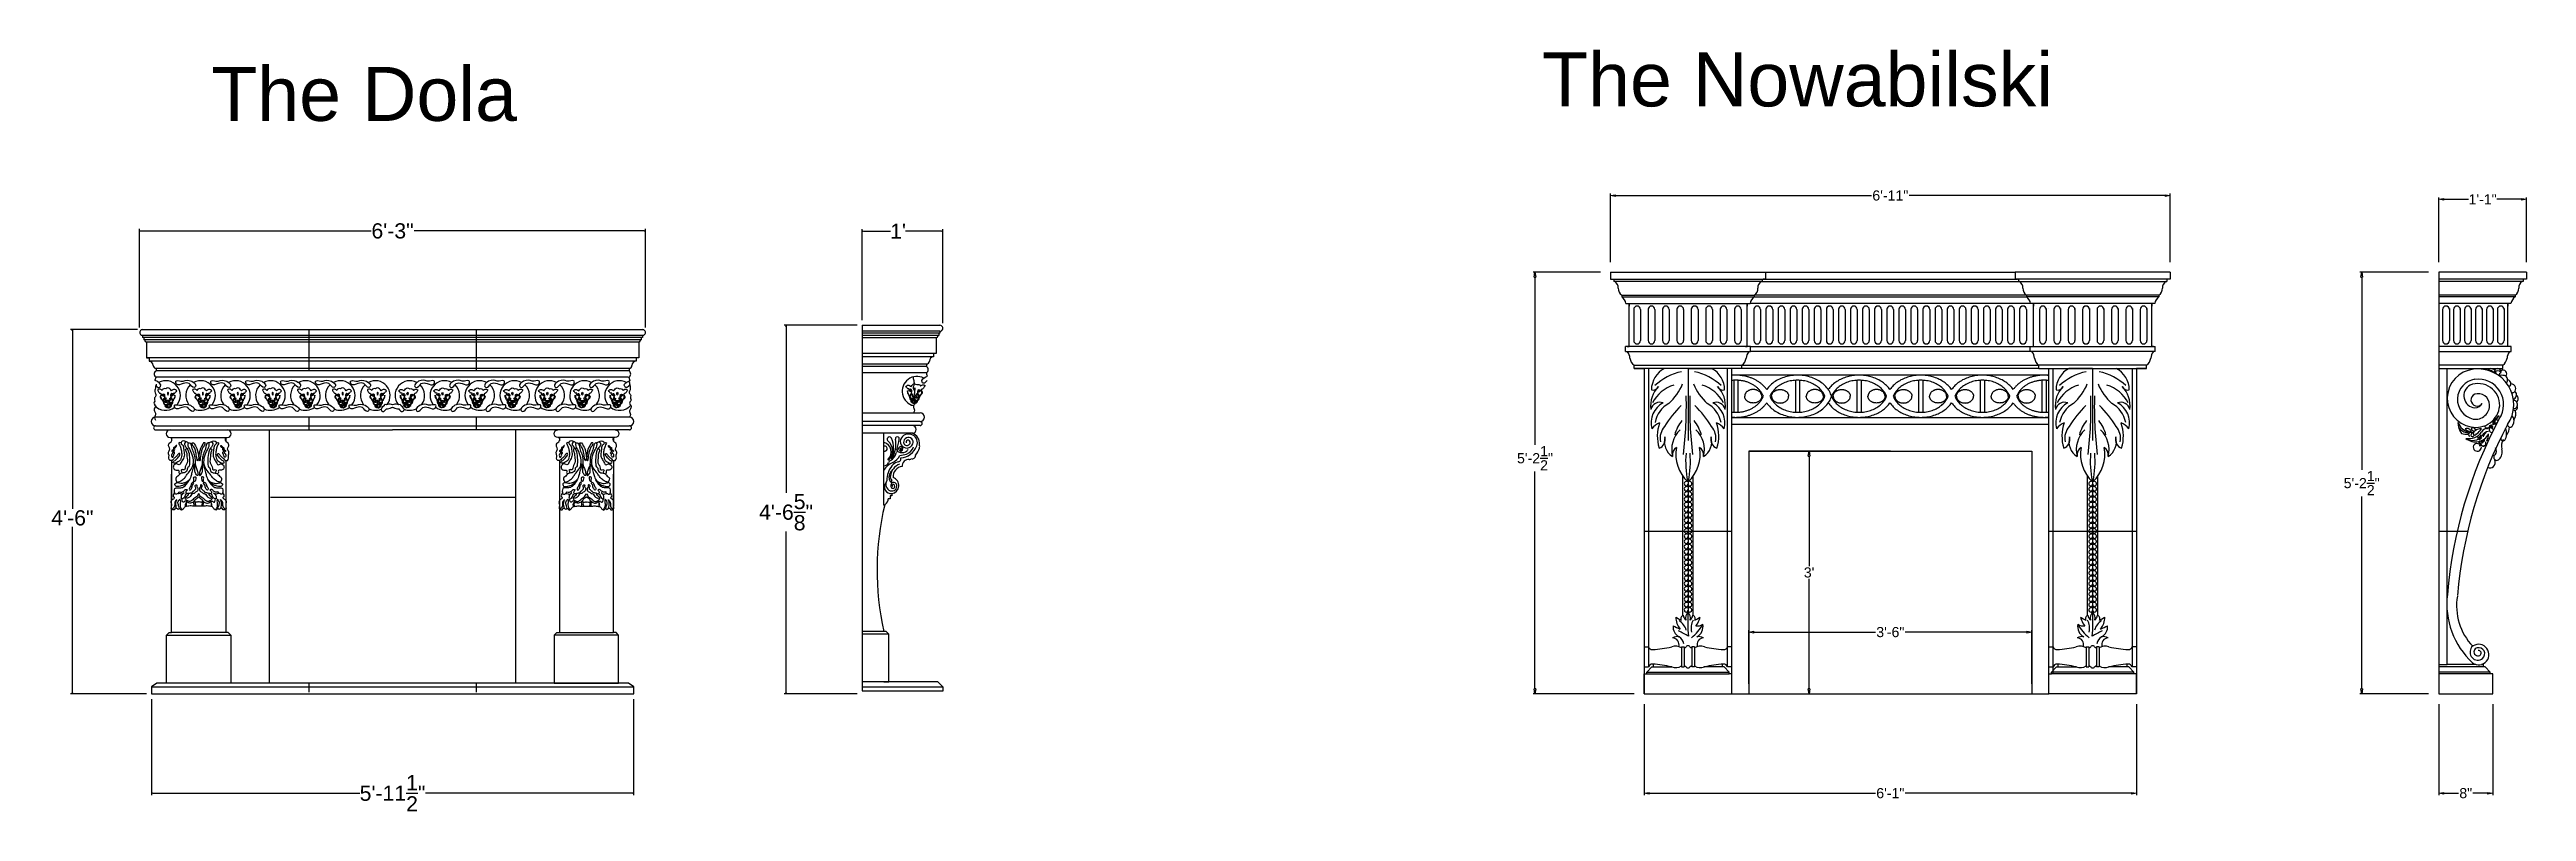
# Model space of a CAD drawing. Header units: millimetres. Extents: x 1155 to 2227, y 540 to 1342.
# Drawn here: x 1848.2 to 2215.4, y 686.3 to 799.2 of the extents above; entities that cross this region are included whole.
import ezdxf

# ---------------------------------------------------------------- set-up
doc = ezdxf.new("R2010")
doc.units = ezdxf.units.MM
doc.layers.add('dimension', color=4, linetype='Continuous')
doc.layers.add('text', color=4, linetype='Continuous')
doc.styles.get("Standard").update_dxf_attribs({"font": 'arial.ttf'})
doc.dimstyles.new('25', dxfattribs={"dimscale": 1.5, "dimtxt": 1, "dimasz": 0.5, "dimexe": 0.1875, "dimexo": 1, "dimgap": 0.125, "dimtad": 0, "dimtih": 1, "dimtoh": 1, "dimdec": 4, "dimzin": 4, "dimdsep": 46, "dimlunit": 4, "dimtxsty": 'Standard', "dimblk1": 'CLOSEDBLANK', "dimblk2": 'CLOSEDBLANK', "dimsah": 1, "dimcen": -1, "dimclrd": 256, "dimclre": 256, "dimclrt": 256, "dimadec": 0, "dimazin": 0, "dimtfac": 1, "dimtdec": 4, "dimtofl": 0, "dimtmove": 0, "dimatfit": 3, "dimldrblk": 'CLOSEDBLANK', "dimfxl": 1, "dimtolj": 1, "dimtzin": 4, "dimarcsym": 0})

msp = doc.modelspace()

# ---------------------------------------------------------------- texts
at = {"layer": 'text', "linetype": 'Continuous', "lineweight": 0, "char_height": 8, "attachment_point": 1}
for s, width, insert in [('                                        The Dola', 286.3708584, (1747.94611, 796.65638)), ('\\pi96.291;The Nowabilski', 267.3386579, (1973.18165, 798.80197))]:
    msp.add_mtext_dynamic_manual_height_columns(s, width=width, gutter_width=1, heights=[0], dxfattribs=dict(at, insert=insert))

# ---------------------------------------------------------------- blocks, each defined once
blk = doc.blocks.new('_CLOSEDBLANK')
at = {"color": 0, "linetype": 'ByBlock'}
for p, q in [((-1, 0.17), (0, 0)), ((-1, 0.17), (-1, -0.17)), ((0, 0), (-1, -0.17))]:
    blk.add_line(p, q, dxfattribs=at)
blk = doc.blocks.new('*D404')
at = {"layer": 'Defpoints', "color": 0, "transparency": 16777216}
for p in [(1861.96, 757.72), (1851.55, 703.72), (1863.27, 703.72)]:
    blk.add_point(p, dxfattribs=at)
at = {"layer": 'dimension', "lineweight": -2, "transparency": 16777216}
for p, q in [((1861.21, 757.72), (1851.25, 757.72)), ((1851.55, 757.53), (1851.55, 731.14)), ((1851.55, 703.91), (1851.55, 728.47)), ((1862.52, 703.72), (1851.25, 703.72))]:
    blk.add_line(p, q, dxfattribs=at)
at = {"layer": 'dimension', "lineweight": -2, "transparency": 16777216, "xscale": 0.1875, "yscale": 0.1875, "zscale": 0.1875}
for p, rotation in [((1851.55, 757.72), 90), ((1851.55, 703.72), 270)]:
    blk.add_blockref('_CLOSEDBLANK', p, dxfattribs=dict(at, rotation=rotation))
at = {"layer": 'dimension', "transparency": 16777216, "insert": (1851.55, 729.81), "char_height": 2.25, "attachment_point": 5}
blk.add_mtext('\\A1;4\'-6"', dxfattribs=at)
blk = doc.blocks.new('*D405')
at = {"layer": 'Defpoints', "color": 0, "transparency": 16777216}
for p in [(1861.52, 772.34), (1861.52, 757.29), (1936.52, 757.29)]:
    blk.add_point(p, dxfattribs=at)
at = {"layer": 'dimension', "lineweight": -2, "transparency": 16777216}
for p, q in [((1861.52, 758.04), (1861.52, 772.64)), ((1861.71, 772.34), (1895.84, 772.34)), ((1936.34, 772.34), (1902.21, 772.34)), ((1936.52, 758.04), (1936.52, 772.64))]:
    blk.add_line(p, q, dxfattribs=at)
at = {"layer": 'dimension', "lineweight": -2, "transparency": 16777216, "xscale": 0.1875, "yscale": 0.1875, "zscale": 0.1875, "rotation": 180}
blk.add_blockref('_CLOSEDBLANK', (1861.52, 772.34), dxfattribs=at)
at = {"layer": 'dimension', "lineweight": -2, "transparency": 16777216, "xscale": 0.1875, "yscale": 0.1875, "zscale": 0.1875}
blk.add_blockref('_CLOSEDBLANK', (1936.52, 772.34), dxfattribs=at)
at = {"layer": 'dimension', "transparency": 16777216, "insert": (1899.02, 772.34), "char_height": 2.25, "attachment_point": 5}
blk.add_mtext('\\A1;6\'-3"', dxfattribs=at)
blk = doc.blocks.new('*D406')
at = {"layer": 'Defpoints', "color": 0, "transparency": 16777216}
for p in [(1863.27, 703.72), (1934.77, 703.72), (1934.77, 689.01)]:
    blk.add_point(p, dxfattribs=at)
at = {"layer": 'dimension', "lineweight": -2, "transparency": 16777216}
for p, q in [((1863.27, 702.97), (1863.27, 688.71)), ((1934.77, 702.97), (1934.77, 688.71)), ((1863.46, 689.01), (1894.15, 689.01)), ((1934.59, 689.01), (1903.9, 689.01))]:
    blk.add_line(p, q, dxfattribs=at)
at = {"layer": 'dimension', "lineweight": -2, "transparency": 16777216, "xscale": 0.1875, "yscale": 0.1875, "zscale": 0.1875, "rotation": 180}
blk.add_blockref('_CLOSEDBLANK', (1863.27, 689.01), dxfattribs=at)
at = {"layer": 'dimension', "lineweight": -2, "transparency": 16777216, "xscale": 0.1875, "yscale": 0.1875, "zscale": 0.1875}
blk.add_blockref('_CLOSEDBLANK', (1934.77, 689.01), dxfattribs=at)
at = {"layer": 'dimension', "transparency": 16777216, "insert": (1899.02, 689.01), "char_height": 2.25, "attachment_point": 5}
blk.add_mtext('\\A1;5\'-11{\\H1.000000x;\\S1/2;}"', dxfattribs=at)
blk = doc.blocks.new('*D407')
at = {"layer": 'Defpoints', "color": 0, "transparency": 16777216}
for p in [(1968.64, 758.36), (1957.37, 703.72), (1968.64, 703.72)]:
    blk.add_point(p, dxfattribs=at)
at = {"layer": 'dimension', "lineweight": -2, "transparency": 16777216}
for p, q in [((1967.89, 758.36), (1957.07, 758.36)), ((1957.37, 758.17), (1957.37, 733.53)), ((1957.37, 703.91), (1957.37, 727.81)), ((1967.89, 703.72), (1957.07, 703.72))]:
    blk.add_line(p, q, dxfattribs=at)
at = {"layer": 'dimension', "lineweight": -2, "transparency": 16777216, "xscale": 0.1875, "yscale": 0.1875, "zscale": 0.1875}
for p, rotation in [((1957.37, 758.36), 90), ((1957.37, 703.72), 270)]:
    blk.add_blockref('_CLOSEDBLANK', p, dxfattribs=dict(at, rotation=rotation))
at = {"layer": 'dimension', "transparency": 16777216, "insert": (1957.37, 730.67), "char_height": 2.25, "attachment_point": 5}
blk.add_mtext('\\A1;4\'-6{\\H1.000000x;\\S5/8;}"', dxfattribs=at)
blk = doc.blocks.new('*D408')
at = {"layer": 'Defpoints', "color": 0, "transparency": 16777216}
for p in [(1980.62, 772.31), (1968.64, 758.36), (1980.62, 757.91)]:
    blk.add_point(p, dxfattribs=at)
at = {"layer": 'dimension', "lineweight": -2, "transparency": 16777216}
for p, q in [((1968.64, 759.11), (1968.64, 772.61)), ((1968.83, 772.31), (1972.87, 772.31)), ((1980.43, 772.31), (1975.1, 772.31)), ((1980.62, 758.66), (1980.62, 772.61))]:
    blk.add_line(p, q, dxfattribs=at)
at = {"layer": 'dimension', "lineweight": -2, "transparency": 16777216, "xscale": 0.1875, "yscale": 0.1875, "zscale": 0.1875, "rotation": 180}
blk.add_blockref('_CLOSEDBLANK', (1968.64, 772.31), dxfattribs=at)
at = {"layer": 'dimension', "lineweight": -2, "transparency": 16777216, "xscale": 0.1875, "yscale": 0.1875, "zscale": 0.1875}
blk.add_blockref('_CLOSEDBLANK', (1980.62, 772.31), dxfattribs=at)
at = {"layer": 'dimension', "transparency": 16777216, "insert": (1973.98, 772.31), "char_height": 2.25, "attachment_point": 5}
blk.add_mtext("\\A1;1'", dxfattribs=at)
blk = doc.blocks.new('*D244')
at = {"layer": 'Defpoints', "color": 0, "transparency": 16777216}
for p in [(2162.61, 777.59), (2079.61, 766.22), (2162.61, 766.22)]:
    blk.add_point(p, dxfattribs=at)
at = {"layer": 'dimension', "lineweight": -2, "transparency": 16777216}
for p, q in [((2079.61, 767.72), (2079.61, 777.87)), ((2080.36, 777.59), (2118.34, 777.59)), ((2161.86, 777.59), (2123.88, 777.59)), ((2162.61, 767.72), (2162.61, 777.87))]:
    blk.add_line(p, q, dxfattribs=at)
at = {"layer": 'dimension', "lineweight": -2, "transparency": 16777216, "xscale": 0.75, "yscale": 0.75, "zscale": 0.75, "rotation": 180}
blk.add_blockref('_CLOSEDBLANK', (2079.61, 777.59), dxfattribs=at)
at = {"layer": 'dimension', "lineweight": -2, "transparency": 16777216, "xscale": 0.75, "yscale": 0.75, "zscale": 0.75}
blk.add_blockref('_CLOSEDBLANK', (2162.61, 777.59), dxfattribs=at)
at = {"layer": 'dimension', "transparency": 16777216, "insert": (2121.11, 777.59), "char_height": 1.5, "attachment_point": 5}
blk.add_mtext('\\A1;6\'-11"', dxfattribs=at)
blk = doc.blocks.new('*D245')
at = {"layer": 'Defpoints', "color": 0, "transparency": 16777216}
for p in [(2142.11, 712.88), (2100.11, 703.72), (2142.11, 703.72)]:
    blk.add_point(p, dxfattribs=at)
at = {"layer": 'dimension', "lineweight": -2, "transparency": 16777216}
for p, q in [((2100.11, 705.22), (2100.11, 713.16)), ((2100.86, 712.88), (2118.93, 712.88)), ((2141.36, 712.88), (2123.29, 712.88)), ((2142.11, 705.22), (2142.11, 713.16))]:
    blk.add_line(p, q, dxfattribs=at)
at = {"layer": 'dimension', "lineweight": -2, "transparency": 16777216, "xscale": 0.75, "yscale": 0.75, "zscale": 0.75, "rotation": 180}
blk.add_blockref('_CLOSEDBLANK', (2100.11, 712.88), dxfattribs=at)
at = {"layer": 'dimension', "lineweight": -2, "transparency": 16777216, "xscale": 0.75, "yscale": 0.75, "zscale": 0.75}
blk.add_blockref('_CLOSEDBLANK', (2142.11, 712.88), dxfattribs=at)
at = {"layer": 'dimension', "transparency": 16777216, "insert": (2121.11, 712.88), "char_height": 1.5, "attachment_point": 5}
blk.add_mtext('\\A1;3\'-6"', dxfattribs=at)
blk = doc.blocks.new('*D246')
at = {"layer": 'Defpoints', "color": 0, "transparency": 16777216}
for p in [(2202.43, 777.03), (2202.43, 766.22), (2215.43, 766.22)]:
    blk.add_point(p, dxfattribs=at)
at = {"layer": 'dimension', "lineweight": -2, "transparency": 16777216}
for p, q in [((2202.43, 767.72), (2202.43, 777.31)), ((2203.18, 777.03), (2206.82, 777.03)), ((2214.68, 777.03), (2211.04, 777.03)), ((2215.43, 767.72), (2215.43, 777.31))]:
    blk.add_line(p, q, dxfattribs=at)
at = {"layer": 'dimension', "lineweight": -2, "transparency": 16777216, "xscale": 0.75, "yscale": 0.75, "zscale": 0.75, "rotation": 180}
blk.add_blockref('_CLOSEDBLANK', (2202.43, 777.03), dxfattribs=at)
at = {"layer": 'dimension', "lineweight": -2, "transparency": 16777216, "xscale": 0.75, "yscale": 0.75, "zscale": 0.75}
blk.add_blockref('_CLOSEDBLANK', (2215.43, 777.03), dxfattribs=at)
at = {"layer": 'dimension', "transparency": 16777216, "insert": (2208.93, 777.03), "char_height": 1.5, "attachment_point": 5}
blk.add_mtext('\\A1;1\'-1"', dxfattribs=at)
blk = doc.blocks.new('*D247')
at = {"layer": 'Defpoints', "color": 0, "transparency": 16777216}
for p in [(2202.43, 703.72), (2210.43, 703.72), (2202.43, 689.01)]:
    blk.add_point(p, dxfattribs=at)
at = {"layer": 'dimension', "lineweight": -2, "transparency": 16777216}
for p, q in [((2202.43, 702.22), (2202.43, 688.73)), ((2210.43, 702.22), (2210.43, 688.73)), ((2203.18, 689.01), (2205.38, 689.01)), ((2209.68, 689.01), (2207.48, 689.01))]:
    blk.add_line(p, q, dxfattribs=at)
at = {"layer": 'dimension', "lineweight": -2, "transparency": 16777216, "xscale": 0.75, "yscale": 0.75, "zscale": 0.75, "rotation": 180}
blk.add_blockref('_CLOSEDBLANK', (2202.43, 689.01), dxfattribs=at)
at = {"layer": 'dimension', "lineweight": -2, "transparency": 16777216, "xscale": 0.75, "yscale": 0.75, "zscale": 0.75}
blk.add_blockref('_CLOSEDBLANK', (2210.43, 689.01), dxfattribs=at)
at = {"layer": 'dimension', "transparency": 16777216, "insert": (2206.43, 689.01), "char_height": 1.5, "attachment_point": 5}
blk.add_mtext('\\A1;8"', dxfattribs=at)
blk = doc.blocks.new('*D248')
at = {"layer": 'Defpoints', "color": 0, "transparency": 16777216}
for p in [(2202.43, 766.22), (2191, 703.72), (2202.43, 703.72)]:
    blk.add_point(p, dxfattribs=at)
at = {"layer": 'dimension', "lineweight": -2, "transparency": 16777216}
for p, q in [((2200.93, 766.22), (2190.71, 766.22)), ((2191, 765.47), (2191, 736.92)), ((2191, 704.47), (2191, 733.01)), ((2200.93, 703.72), (2190.71, 703.72))]:
    blk.add_line(p, q, dxfattribs=at)
at = {"layer": 'dimension', "lineweight": -2, "transparency": 16777216, "xscale": 0.75, "yscale": 0.75, "zscale": 0.75}
for p, rotation in [((2191, 766.22), 90), ((2191, 703.72), 270)]:
    blk.add_blockref('_CLOSEDBLANK', p, dxfattribs=dict(at, rotation=rotation))
at = {"layer": 'dimension', "transparency": 16777216, "insert": (2191, 734.97), "char_height": 1.5, "attachment_point": 5}
blk.add_mtext('\\A1;5\'-2{\\H1.000000x;\\S1/2;}"', dxfattribs=at)
blk = doc.blocks.new('*D250')
at = {"layer": 'Defpoints', "color": 0, "transparency": 16777216}
for p in [(2084.61, 703.72), (2157.61, 703.72), (2157.61, 689.01)]:
    blk.add_point(p, dxfattribs=at)
at = {"layer": 'dimension', "lineweight": -2, "transparency": 16777216}
for p, q in [((2084.61, 702.22), (2084.61, 688.73)), ((2157.61, 702.22), (2157.61, 688.73)), ((2085.36, 689.01), (2118.92, 689.01)), ((2156.86, 689.01), (2123.3, 689.01))]:
    blk.add_line(p, q, dxfattribs=at)
at = {"layer": 'dimension', "lineweight": -2, "transparency": 16777216, "xscale": 0.75, "yscale": 0.75, "zscale": 0.75, "rotation": 180}
blk.add_blockref('_CLOSEDBLANK', (2084.61, 689.01), dxfattribs=at)
at = {"layer": 'dimension', "lineweight": -2, "transparency": 16777216, "xscale": 0.75, "yscale": 0.75, "zscale": 0.75}
blk.add_blockref('_CLOSEDBLANK', (2157.61, 689.01), dxfattribs=at)
at = {"layer": 'dimension', "transparency": 16777216, "insert": (2121.11, 689.01), "char_height": 1.5, "attachment_point": 5}
blk.add_mtext('\\A1;6\'-1"', dxfattribs=at)
blk = doc.blocks.new('*D251')
at = {"layer": 'Defpoints', "color": 0, "transparency": 16777216}
for p in [(2100.11, 739.72), (2100.11, 703.72), (2109.06, 703.72)]:
    blk.add_point(p, dxfattribs=at)
at = {"layer": 'dimension', "lineweight": -2, "transparency": 16777216}
for p, q in [((2101.61, 739.72), (2109.34, 739.72)), ((2109.06, 738.97), (2109.06, 722.67)), ((2109.06, 704.47), (2109.06, 720.76)), ((2101.61, 703.72), (2109.34, 703.72))]:
    blk.add_line(p, q, dxfattribs=at)
at = {"layer": 'dimension', "lineweight": -2, "transparency": 16777216, "xscale": 0.75, "yscale": 0.75, "zscale": 0.75}
for p, rotation in [((2109.06, 739.72), 90), ((2109.06, 703.72), 270)]:
    blk.add_blockref('_CLOSEDBLANK', p, dxfattribs=dict(at, rotation=rotation))
at = {"layer": 'dimension', "transparency": 16777216, "insert": (2109.06, 721.72), "char_height": 1.5, "attachment_point": 5}
blk.add_mtext("\\A1;3'", dxfattribs=at)
blk = doc.blocks.new('*D409')
at = {"layer": 'Defpoints', "color": 0, "transparency": 16777216}
for p in [(2079.61, 766.22), (2068.42, 703.72), (2084.61, 703.72)]:
    blk.add_point(p, dxfattribs=at)
at = {"layer": 'dimension', "lineweight": -2, "transparency": 16777216}
for p, q in [((2078.11, 766.22), (2068.14, 766.22)), ((2068.42, 765.47), (2068.42, 740.62)), ((2068.42, 704.47), (2068.42, 736.71)), ((2083.11, 703.72), (2068.14, 703.72))]:
    blk.add_line(p, q, dxfattribs=at)
at = {"layer": 'dimension', "lineweight": -2, "transparency": 16777216, "xscale": 0.75, "yscale": 0.75, "zscale": 0.75}
for p, rotation in [((2068.42, 766.22), 90), ((2068.42, 703.72), 270)]:
    blk.add_blockref('_CLOSEDBLANK', p, dxfattribs=dict(at, rotation=rotation))
at = {"layer": 'dimension', "transparency": 16777216, "insert": (2068.42, 738.66), "char_height": 1.5, "attachment_point": 5}
blk.add_mtext('\\A1;5\'-2{\\H1.000000x;\\S1/2;}"', dxfattribs=at)

# ---------------------------------------------------------------- dimensions: what is measured, and where the dimension line sits
at = {"layer": 'dimension'}
for base, p1, p2, picture, middle in [((2162.61015, 777.59099), (2079.61015, 766.21812), (2162.61015, 766.21812), '*D244', (2121.11015, 777.59099)), ((2142.11015, 712.87719), (2100.11015, 703.71812), (2142.11015, 703.71812), '*D245', (2121.11015, 712.87719)), ((2157.61015, 689.00768), (2084.61015, 703.71812), (2157.61015, 703.71812), '*D250', (2121.11015, 689.00768))]:
    dim = msp.add_linear_dim(base=base, p1=p1, p2=p2, dimstyle='25', dxfattribs=at)
    dim.commit()
    dim.dimension.update_dxf_attribs({"geometry": picture, "text_midpoint": middle})
for base, p1, p2, angle, picture, middle in [((2202.43316, 777.02849), (2215.43316, 766.21812), (2202.43316, 766.21812), 180, '*D246', (2208.93316, 777.02849)), ((2190.99551, 703.71812), (2202.43316, 766.21812), (2202.43316, 703.71812), 90, '*D248', (2190.99551, 734.96812)), ((2109.06209, 703.71812), (2100.11015, 739.71812), (2100.11015, 703.71812), 90, '*D251', (2109.06209, 721.71812)), ((2202.43316, 689.00768), (2210.43316, 703.71812), (2202.43316, 703.71812), 180, '*D247', (2206.43316, 689.00768))]:
    dim = msp.add_linear_dim(base=base, p1=p1, p2=p2, angle=angle, dimstyle='25', dxfattribs=at)
    dim.commit()
    dim.dimension.update_dxf_attribs({"geometry": picture, "text_midpoint": middle})
for base, p1, p2, picture, middle in [((1861.524, 772.34185), (1936.524, 757.28985), (1861.524, 757.28985), '*D405', (1899.024, 772.34185)), ((1980.62174, 772.3106), (1968.64483, 758.35672), (1980.62174, 757.91257), '*D408', (1973.98218, 772.3106)), ((1934.77315, 689.00768), (1863.27485, 703.71812), (1934.77315, 703.71812), '*D406', (1899.024, 689.00768))]:
    dim = msp.add_linear_dim(base=base, p1=p1, p2=p2, dimstyle='25', override={"dimtxt": 1.5, "dimasz": 0.125, "dimexe": 0.197, "dimexo": 0.5, "dimtm": 2.6543}, dxfattribs=at)
    dim.commit()
    dim.dimension.update_dxf_attribs({"geometry": picture, "text_midpoint": middle, "dimtype": 160})
dim = msp.add_linear_dim(base=(2068.41878, 703.71812), p1=(2079.61015, 766.21812), p2=(2084.61015, 703.71812), angle=90, dimstyle='25', dxfattribs=at)
dim.commit()
dim.dimension.update_dxf_attribs({"geometry": '*D409', "text_midpoint": (2068.41878, 738.66342), "dimtype": 160})
for base, p1, p2, picture, middle in [((1851.54991, 703.71812), (1861.96492, 757.71812), (1863.27485, 703.71812), '*D404', (1851.54991, 729.80779)), ((1957.36992, 703.71812), (1968.64483, 758.35672), (1968.64483, 703.71812), '*D407', (1957.36992, 730.67265))]:
    dim = msp.add_linear_dim(base=base, p1=p1, p2=p2, angle=90, dimstyle='25', override={"dimtxt": 1.5, "dimasz": 0.125, "dimexe": 0.197, "dimexo": 0.5, "dimtm": 2.6543}, dxfattribs=at)
    dim.commit()
    dim.dimension.update_dxf_attribs({"geometry": picture, "text_midpoint": middle, "dimtype": 160})

# ---------------------------------------------------------------- linework, layer by layer
at = {"color": 0}
for p, q in [((2079.61015, 766.21812), (2079.61015, 765.21812)), ((2079.61015, 766.21812), (2102.61015, 766.21812)), ((2079.61015, 765.21812), (2102.61015, 765.21812)), ((2080.11015, 765.21812), (2080.11015, 764.84312)), ((2102.11015, 764.84312), (2080.11015, 764.84312)), ((2101.98515, 764.84312), (2140.23515, 764.84312)), ((2102.11015, 765.21812), (2102.11015, 764.84312)), ((2102.61015, 765.21812), (2102.23515, 765.21812)), ((2102.61015, 766.21812), (2102.61015, 765.21812)), ((2102.61015, 766.21812), (2139.61015, 766.21812)), ((2102.61015, 765.21812), (2139.61015, 765.21812)), ((2162.61015, 766.21812), (2139.61015, 766.21812)), ((2139.61015, 766.21812), (2139.61015, 765.21812)), ((2162.61015, 766.21812), (2139.61015, 766.21812)), ((2139.61015, 766.21812), (2139.61015, 765.21812)), ((2139.61015, 765.21812), (2139.98515, 765.21812)), ((2162.61015, 765.21812), (2139.61015, 765.21812)), ((2139.61015, 765.21812), (2139.98515, 765.21812)), ((2162.61015, 765.21812), (2139.61015, 765.21812)), ((2140.11015, 765.21812), (2140.11015, 764.84312)), ((2140.11015, 765.21812), (2140.11015, 764.84312)), ((2140.11015, 764.84312), (2162.11015, 764.84312)), ((2140.11015, 764.84312), (2162.11015, 764.84312)), ((2162.11015, 765.21812), (2162.11015, 764.84312)), ((2162.11015, 765.21812), (2162.11015, 764.84312)), ((2162.61015, 766.21812), (2162.61015, 765.21812)), ((2162.61015, 766.21812), (2162.61015, 765.21812)), ((2215.43316, 766.21812), (2202.43316, 766.21812)), ((2202.43316, 766.21812), (2202.43316, 751.96812)), ((2215.05816, 765.21812), (2202.43316, 765.21812)), ((2214.93316, 764.84312), (2202.43316, 764.84312)), ((2214.93316, 765.21812), (2214.93316, 764.84312)), ((2215.43316, 765.21812), (2215.05816, 765.21812)), ((2215.43316, 766.21812), (2215.43316, 765.21812)), ((2081.28694, 762.84312), (2081.28694, 762.59312)), ((2081.28694, 762.84312), (2100.93336, 762.84312)), ((2081.28694, 762.59312), (2100.93336, 762.59312)), ((2081.91194, 761.59312), (2100.30836, 761.59312)), ((2082.36015, 755.21812), (2082.36015, 761.59312)), ((2082.36015, 761.59312), (2082.36015, 761.21812)), ((2082.36015, 755.21812), (2082.36015, 761.59312)), ((2082.36015, 761.59312), (2082.36015, 761.21812)), ((2083.05694, 760.84312), (2083.05694, 756.09312)), ((2084.05694, 760.84312), (2084.05694, 760.84312)), ((2084.05694, 760.71812), (2084.05694, 756.09312)), ((2085.19224, 760.84312), (2085.19224, 756.09312)), ((2086.19224, 760.84312), (2086.19224, 760.84312)), ((2086.19224, 760.71812), (2086.19224, 756.09312)), ((2087.32754, 760.84312), (2087.32754, 756.09312)), ((2088.32754, 760.84312), (2088.32754, 760.84312)), ((2088.32754, 760.71812), (2088.32754, 756.09312)), ((2089.46284, 760.84312), (2089.46284, 756.09312)), ((2090.46284, 760.84312), (2090.46284, 760.84312)), ((2090.46284, 760.71812), (2090.46284, 756.09312)), ((2091.59814, 760.84312), (2091.59814, 756.09312)), ((2092.59814, 760.84312), (2092.59814, 760.84312)), ((2092.59814, 760.71812), (2092.59814, 756.09312)), ((2093.73344, 760.84312), (2093.73344, 756.09312)), ((2094.73344, 760.84312), (2094.73344, 760.84312)), ((2094.73344, 760.71812), (2094.73344, 756.09312)), ((2095.86874, 760.84312), (2095.86874, 756.09312)), ((2096.86874, 760.84312), (2096.86874, 760.84312)), ((2096.86874, 760.71812), (2096.86874, 756.09312)), ((2098.00405, 760.84312), (2098.00405, 756.09312)), ((2099.00405, 760.84312), (2099.00405, 760.84312)), ((2099.00405, 760.71812), (2099.00405, 756.09312)), ((2099.86015, 755.21812), (2099.86015, 761.59312)), ((2099.86015, 761.59312), (2099.86015, 761.21812)), ((2099.86015, 755.21812), (2099.86015, 761.59312)), ((2099.86015, 761.59312), (2099.86015, 761.21812)), ((2099.86015, 755.21812), (2099.86015, 761.59312)), ((2099.86015, 761.59312), (2099.86015, 761.21812)), ((2141.91194, 761.59312), (2100.30836, 761.59312)), ((2100.87228, 760.84312), (2100.87228, 756.09312)), ((2100.93336, 762.84312), (2100.93336, 762.59312)), ((2141.28694, 762.84312), (2100.93336, 762.84312)), ((2100.93336, 762.59312), (2141.28694, 762.59312)), ((2101.87228, 760.84312), (2101.87228, 760.84312)), ((2101.87228, 760.71812), (2101.87228, 756.09312)), ((2102.66353, 760.84312), (2102.66353, 756.09312)), ((2103.66353, 760.84312), (2103.66353, 760.84312)), ((2103.66353, 760.71812), (2103.66353, 756.09312)), ((2104.45478, 760.84312), (2104.45478, 756.09312)), ((2105.45478, 760.84312), (2105.45478, 760.84312)), ((2105.45478, 760.71812), (2105.45478, 756.09312)), ((2106.24604, 760.84312), (2106.24604, 756.09312)), ((2107.24604, 760.84312), (2107.24604, 760.84312)), ((2107.24604, 760.71812), (2107.24604, 756.09312)), ((2108.03729, 760.84312), (2108.03729, 756.09312)), ((2109.03729, 760.84312), (2109.03729, 760.84312)), ((2109.03729, 760.71812), (2109.03729, 756.09312)), ((2109.82854, 760.84312), (2109.82854, 756.09312)), ((2110.82854, 760.84312), (2110.82854, 760.84312)), ((2110.82854, 760.71812), (2110.82854, 756.09312)), ((2111.6198, 760.84312), (2111.6198, 756.09312)), ((2112.6198, 760.84312), (2112.6198, 760.84312)), ((2112.6198, 760.71812), (2112.6198, 756.09312)), ((2113.41105, 760.84312), (2113.41105, 756.09312)), ((2114.41105, 760.84312), (2114.41105, 760.84312)), ((2114.41105, 760.71812), (2114.41105, 756.09312)), ((2115.2023, 760.84312), (2115.2023, 756.09312)), ((2116.2023, 760.84312), (2116.2023, 760.84312)), ((2116.2023, 760.71812), (2116.2023, 756.09312)), ((2116.99356, 760.84312), (2116.99356, 756.09312)), ((2117.99356, 760.84312), (2117.99356, 760.84312)), ((2117.99356, 760.71812), (2117.99356, 756.09312)), ((2118.78481, 760.84312), (2118.78481, 756.09312)), ((2119.78481, 760.84312), (2119.78481, 760.84312)), ((2119.78481, 760.71812), (2119.78481, 756.09312)), ((2120.57606, 760.84312), (2120.57606, 756.09312)), ((2121.57606, 760.84312), (2121.57606, 760.84312)), ((2121.57606, 760.71812), (2121.57606, 756.09312)), ((2122.36732, 760.84312), (2122.36732, 756.09312)), ((2123.36732, 760.84312), (2123.36732, 760.84312)), ((2123.36732, 760.71812), (2123.36732, 756.09312)), ((2124.15857, 760.84312), (2124.15857, 756.09312)), ((2125.15857, 760.84312), (2125.15857, 760.84312)), ((2125.15857, 760.71812), (2125.15857, 756.09312)), ((2125.94983, 760.84312), (2125.94983, 756.09312)), ((2126.94983, 760.84312), (2126.94983, 760.84312)), ((2126.94983, 760.71812), (2126.94983, 756.09312)), ((2127.74108, 760.84312), (2127.74108, 756.09312)), ((2128.74108, 760.84312), (2128.74108, 760.84312)), ((2128.74108, 760.71812), (2128.74108, 756.09312)), ((2129.53233, 760.84312), (2129.53233, 756.09312)), ((2130.53233, 760.84312), (2130.53233, 760.84312)), ((2130.53233, 760.71812), (2130.53233, 756.09312)), ((2131.32359, 760.84312), (2131.32359, 756.09312)), ((2132.32359, 760.84312), (2132.32359, 760.84312)), ((2132.32359, 760.71812), (2132.32359, 756.09312)), ((2133.11484, 760.84312), (2133.11484, 756.09312)), ((2134.11484, 760.84312), (2134.11484, 760.84312)), ((2134.11484, 760.71812), (2134.11484, 756.09312)), ((2134.90609, 760.84312), (2134.90609, 756.09312)), ((2135.90609, 760.84312), (2135.90609, 760.84312)), ((2135.90609, 760.71812), (2135.90609, 756.09312)), ((2136.69735, 760.84312), (2136.69735, 756.09312)), ((2137.69735, 760.84312), (2137.69735, 760.84312)), ((2137.69735, 760.71812), (2137.69735, 756.09312)), ((2138.4886, 760.84312), (2138.4886, 756.09312)), ((2139.4886, 760.84312), (2139.4886, 760.84312)), ((2139.4886, 760.71812), (2139.4886, 756.09312)), ((2140.27985, 760.84312), (2140.27985, 756.09312)), ((2141.27985, 760.84312), (2141.27985, 760.84312)), ((2141.27985, 760.71812), (2141.27985, 756.09312)), ((2141.28694, 762.84312), (2141.28694, 762.59312)), ((2160.93336, 762.84312), (2141.28694, 762.84312)), ((2141.28694, 762.84312), (2141.28694, 762.59312)), ((2160.93336, 762.84312), (2141.28694, 762.84312)), ((2160.93336, 762.59312), (2141.28694, 762.59312)), ((2160.93336, 762.59312), (2141.28694, 762.59312)), ((2160.30836, 761.59312), (2141.91194, 761.59312)), ((2160.30836, 761.59312), (2141.91194, 761.59312)), ((2142.36015, 755.21812), (2142.36015, 761.59312)), ((2142.36015, 761.59312), (2142.36015, 761.21812)), ((2142.36015, 755.21812), (2142.36015, 761.59312)), ((2142.36015, 761.59312), (2142.36015, 761.21812)), ((2142.75577, 760.84312), (2142.75577, 760.84312)), ((2143.21626, 760.84312), (2143.21626, 760.84312)), ((2143.21626, 760.71812), (2143.21626, 756.09312)), ((2144.21626, 760.84312), (2144.21626, 756.09312)), ((2144.54703, 760.84312), (2144.54703, 760.84312)), ((2145.33828, 760.84312), (2145.33828, 756.09312)), ((2145.35156, 760.84312), (2145.35156, 760.84312)), ((2145.35156, 760.71812), (2145.35156, 756.09312)), ((2146.33828, 760.84312), (2146.33828, 760.84312)), ((2146.33828, 760.71812), (2146.33828, 756.09312)), ((2146.35156, 760.84312), (2146.35156, 756.09312)), ((2147.48686, 760.84312), (2147.48686, 760.84312)), ((2147.48686, 760.71812), (2147.48686, 756.09312)), ((2148.48686, 760.84312), (2148.48686, 756.09312)), ((2149.62216, 760.84312), (2149.62216, 760.84312)), ((2149.62216, 760.71812), (2149.62216, 756.09312)), ((2150.62216, 760.84312), (2150.62216, 756.09312)), ((2151.75746, 760.84312), (2151.75746, 760.84312)), ((2151.75746, 760.71812), (2151.75746, 756.09312)), ((2152.75746, 760.84312), (2152.75746, 756.09312)), ((2153.89276, 760.84312), (2153.89276, 760.84312)), ((2153.89276, 760.71812), (2153.89276, 756.09312)), ((2154.89276, 760.84312), (2154.89276, 756.09312)), ((2156.02807, 760.84312), (2156.02807, 760.84312)), ((2156.02807, 760.71812), (2156.02807, 756.09312)), ((2157.02807, 760.84312), (2157.02807, 756.09312)), ((2158.16337, 760.84312), (2158.16337, 760.84312)), ((2158.16337, 760.71812), (2158.16337, 756.09312)), ((2159.16337, 760.84312), (2159.16337, 756.09312)), ((2159.86015, 755.21812), (2159.86015, 761.59312)), ((2159.86015, 761.59312), (2159.86015, 761.21812)), ((2159.86015, 755.21812), (2159.86015, 761.59312)), ((2159.86015, 761.59312), (2159.86015, 761.21812)), ((2160.93336, 762.84312), (2160.93336, 762.59312)), ((2160.93336, 762.84312), (2160.93336, 762.59312)), ((2213.75637, 762.84312), (2202.43316, 762.84312)), ((2213.75637, 762.59312), (2202.43316, 762.59312)), ((2213.13137, 761.59312), (2202.43316, 761.59312)), ((2202.99816, 760.84312), (2202.99816, 760.84312)), ((2202.99816, 760.71812), (2202.99816, 756.09312)), ((2203.99816, 760.84312), (2203.99816, 756.09312)), ((2204.62316, 760.84312), (2204.62316, 760.84312)), ((2204.62316, 760.71812), (2204.62316, 756.09312)), ((2205.62316, 760.84312), (2205.62316, 756.09312)), ((2206.24816, 760.84312), (2206.24816, 760.84312)), ((2206.24816, 760.71812), (2206.24816, 756.09312)), ((2207.24816, 760.84312), (2207.24816, 756.09312)), ((2207.87316, 760.84312), (2207.87316, 760.84312)), ((2207.87316, 760.71812), (2207.87316, 756.09312)), ((2208.87316, 760.84312), (2208.87316, 756.09312)), ((2209.49816, 760.84312), (2209.49816, 760.84312)), ((2209.49816, 760.71812), (2209.49816, 756.09312)), ((2210.49816, 760.84312), (2210.49816, 756.09312)), ((2211.12316, 760.84312), (2211.12316, 760.84312)), ((2211.12316, 760.71812), (2211.12316, 756.09312)), ((2212.12316, 760.84312), (2212.12316, 756.09312)), ((2212.68316, 755.21812), (2212.68316, 761.59312)), ((2212.68316, 761.59312), (2212.68316, 761.21812)), ((2213.75637, 762.84312), (2213.75637, 762.59312)), ((1861.94, 757.71812), (1899.024, 757.71812)), ((1899.024, 756.86139), (1861.95246, 756.86139)), ((1861.96492, 756.86157), (1861.96492, 756.54189)), ((1886.62252, 757.71812), (1886.62252, 751.62247)), ((1899.024, 757.71812), (1936.10801, 757.71812)), ((1936.09555, 756.86139), (1899.024, 756.86139)), ((1911.42652, 757.71812), (1911.42652, 751.62247)), ((1936.08309, 756.86157), (1936.08309, 756.54189)), ((1968.64483, 758.35672), (1980.18112, 758.35672)), ((1968.64483, 758.35672), (1968.64483, 704.17007)), ((1980.18112, 757.49999), (1968.64483, 757.49999)), ((1980.18112, 757.1805), (1968.64483, 757.1805)), ((1980.00158, 756.85717), (1968.64483, 756.85717)), ((1979.87632, 756.85717), (1979.87632, 756.76444)), ((1980.00158, 757.1805), (1980.00158, 756.85717)), ((1980.18112, 757.50017), (1980.18112, 757.1805)), ((1899.024, 756.54189), (1861.96492, 756.54189)), ((1862.14446, 756.54189), (1862.14446, 756.21856)), ((1899.024, 756.21856), (1862.14446, 756.21856)), ((1862.26972, 756.21856), (1862.26972, 756.12584)), ((1899.024, 755.87584), (1862.51972, 755.87584)), ((1862.51972, 755.87584), (1862.51972, 753.5194)), ((1862.51972, 753.5194), (1862.91141, 753.5194)), ((1899.024, 753.5194), (1862.6019, 753.5194)), ((1862.91141, 753.5194), (1862.91141, 753.0397)), ((1862.91141, 753.0397), (1863.3748, 753.0397)), ((1899.024, 753.0397), (1863.0653, 753.0397)), ((1936.08309, 756.54189), (1899.024, 756.54189)), ((1935.90355, 756.21856), (1899.024, 756.21856)), ((1935.52829, 755.87584), (1899.024, 755.87584)), ((1935.4461, 753.5194), (1899.024, 753.5194)), ((1934.98271, 753.0397), (1899.024, 753.0397)), ((1935.1366, 753.0397), (1934.6732, 753.0397)), ((1935.52829, 753.5194), (1935.1366, 753.5194)), ((1935.1366, 753.5194), (1935.1366, 753.0397)), ((1935.52829, 755.87584), (1935.52829, 753.5194)), ((1935.77829, 756.21856), (1935.77829, 756.12584)), ((1935.90355, 756.54189), (1935.90355, 756.21856)), ((1979.62632, 756.51444), (1968.64483, 756.51444)), ((1979.23463, 754.158), (1968.64483, 754.158)), ((1979.23463, 753.67831), (1968.64483, 753.67831)), ((1979.23463, 753.67831), (1978.77123, 753.67831)), ((1979.23463, 753.67831), (1979.08074, 753.67831)), ((1979.62632, 754.158), (1979.23463, 754.158)), ((1979.23463, 754.158), (1979.23463, 753.67831)), ((1979.62632, 754.158), (1979.54414, 754.158)), ((1979.62632, 756.51444), (1979.62632, 754.158)), ((2081.86015, 754.46812), (2081.86015, 755.21812)), ((2100.36015, 755.21812), (2081.86015, 755.21812)), ((2081.86015, 754.46812), (2100.36015, 754.46812)), ((2082.11015, 755.21812), (2082.36015, 755.21812)), ((2082.11015, 755.21812), (2082.36015, 755.21812)), ((2082.36015, 755.21812), (2082.36015, 755.59312)), ((2082.36015, 755.21812), (2082.36015, 755.59312)), ((2099.61015, 755.21812), (2099.86015, 755.21812)), ((2099.61015, 755.21812), (2099.86015, 755.21812)), ((2099.86015, 755.21812), (2099.86015, 755.59312)), ((2099.86015, 755.21812), (2099.86015, 755.59312)), ((2099.86015, 755.21812), (2099.86015, 755.59312)), ((2100.11015, 755.21812), (2099.86015, 755.21812)), ((2100.36015, 754.46812), (2100.36015, 755.21812)), ((2100.36015, 755.21812), (2141.86015, 755.21812)), ((2141.86015, 754.46812), (2100.36015, 754.46812)), ((2141.86015, 754.46812), (2141.86015, 755.21812)), ((2141.86015, 755.21812), (2160.36015, 755.21812)), ((2141.86015, 754.46812), (2141.86015, 755.21812)), ((2141.86015, 755.21812), (2160.36015, 755.21812)), ((2160.36015, 754.46812), (2141.86015, 754.46812)), ((2160.36015, 754.46812), (2141.86015, 754.46812)), ((2142.11015, 755.21812), (2142.36015, 755.21812)), ((2142.11015, 755.21812), (2142.36015, 755.21812)), ((2142.36015, 755.21812), (2142.36015, 755.59312)), ((2142.36015, 755.21812), (2142.36015, 755.59312)), ((2159.86015, 755.21812), (2159.86015, 755.59312)), ((2159.86015, 755.21812), (2159.86015, 755.59312)), ((2160.11015, 755.21812), (2159.86015, 755.21812)), ((2160.11015, 755.21812), (2159.86015, 755.21812)), ((2160.36015, 754.46812), (2160.36015, 755.21812)), ((2160.36015, 754.46812), (2160.36015, 755.21812)), ((2213.18316, 755.21812), (2202.43316, 755.21812)), ((2202.43316, 754.46812), (2213.18316, 754.46812)), ((2212.68316, 755.21812), (2212.68316, 755.59312)), ((2212.93316, 755.21812), (2212.68316, 755.21812)), ((2213.18316, 754.46812), (2213.18316, 755.21812)), ((1863.95855, 751.99256), (1899.024, 751.99256)), ((1863.95855, 751.99256), (1863.95855, 751.62247)), ((1899.024, 751.62247), (1863.95855, 751.62247)), ((1899.024, 751.99256), (1934.08945, 751.99256)), ((1934.08945, 751.62247), (1899.024, 751.62247)), ((1934.08945, 751.99256), (1934.08945, 751.62247)), ((1968.64483, 752.63116), (1978.18748, 752.63116)), ((1978.18748, 752.26107), (1968.64483, 752.26107)), ((1978.18748, 752.63116), (1978.18748, 752.26107)), ((2083.11015, 751.96812), (2083.11015, 752.46812)), ((2083.11015, 752.46812), (2099.11015, 752.46812)), ((2099.11015, 751.96812), (2083.11015, 751.96812)), ((2083.11015, 751.96812), (2084.61015, 751.96812)), ((2084.61015, 751.96812), (2084.61015, 703.71812)), ((2085.23515, 751.96812), (2085.23515, 707.72597)), ((2091.11015, 751.96812), (2087.59669, 751.96812)), ((2097.61015, 751.96812), (2087.61015, 751.96812)), ((2091.11015, 751.96812), (2091.11015, 741.30173)), ((2091.11015, 751.96812), (2091.11015, 741.30173)), ((2091.11015, 751.96812), (2094.62362, 751.96812)), ((2091.11015, 751.96812), (2091.11015, 741.30173)), ((2091.11015, 751.96812), (2094.62362, 751.96812)), ((2091.11015, 751.96812), (2091.11015, 741.30173)), ((2096.98515, 707.72597), (2096.98515, 751.96812)), ((2097.61015, 703.71812), (2097.61015, 751.96812)), ((2144.61015, 750.96812), (2097.61015, 750.96812)), ((2097.88606, 750.21812), (2097.88606, 745.46812)), ((2098.51887, 750.21812), (2098.51887, 745.46812)), ((2099.11015, 751.96812), (2099.11015, 752.46812)), ((2099.11015, 752.46812), (2143.11015, 752.46812)), ((2143.11015, 751.96812), (2099.11015, 751.96812)), ((2107.02591, 750.21812), (2107.02591, 745.46812)), ((2107.65872, 750.21812), (2107.65872, 745.46812)), ((2116.16575, 750.21812), (2116.16575, 745.46812)), ((2116.79857, 750.21812), (2116.79857, 745.46812)), ((2125.3056, 750.21812), (2125.3056, 745.46812)), ((2125.93841, 750.21812), (2125.93841, 745.46812)), ((2134.44545, 750.21812), (2134.44545, 745.46812)), ((2135.07826, 750.21812), (2135.07826, 745.46812)), ((2143.11015, 751.96812), (2143.11015, 752.46812)), ((2159.11015, 752.46812), (2143.11015, 752.46812)), ((2143.11015, 751.96812), (2143.11015, 752.46812)), ((2159.11015, 752.46812), (2143.11015, 752.46812)), ((2143.11015, 751.96812), (2159.11015, 751.96812)), ((2143.11015, 751.96812), (2159.11015, 751.96812)), ((2143.58529, 750.21812), (2143.58529, 745.46812)), ((2144.2181, 750.21812), (2144.2181, 745.46812)), ((2144.61015, 751.96812), (2154.61015, 751.96812)), ((2144.61015, 703.71812), (2144.61015, 751.96812)), ((2145.23515, 706.71812), (2145.23515, 751.96812)), ((2151.11015, 751.96812), (2147.59669, 751.96812)), ((2151.11015, 751.96812), (2147.59669, 751.96812)), ((2151.11015, 751.96812), (2151.11015, 741.30173)), ((2151.11015, 751.96812), (2154.62362, 751.96812)), ((2151.11015, 751.96812), (2151.11015, 741.30173)), ((2151.11015, 751.96812), (2151.11015, 741.30173)), ((2151.11015, 751.96812), (2151.11015, 741.30173)), ((2156.98515, 751.96812), (2156.98515, 707.72597)), ((2159.11015, 751.96812), (2157.61015, 751.96812)), ((2157.61015, 751.96812), (2157.61015, 703.71812)), ((2159.11015, 751.96812), (2159.11015, 752.46812)), ((2159.11015, 751.96812), (2159.11015, 752.46812)), ((2211.93316, 752.46812), (2202.43316, 752.46812)), ((2202.43316, 751.96812), (2211.93316, 751.96812)), ((2202.43316, 751.96812), (2202.43316, 727.84312)), ((2203.68316, 708.09312), (2203.68316, 751.96812)), ((2211.93316, 751.96812), (2211.93316, 752.46812)), ((1863.88613, 742.86193), (1899.024, 742.86193)), ((1880.7847, 705.36924), (1880.7847, 742.86193)), ((1886.62252, 744.7516), (1886.62252, 742.86193)), ((1934.16187, 742.86193), (1899.024, 742.86193)), ((1911.42652, 744.7516), (1911.42652, 742.86193)), ((1917.2633, 742.86193), (1917.2633, 705.36924)), ((1968.64483, 745.39021), (1977.25991, 745.39021)), ((1977.25991, 744.0993), (1968.64483, 744.0993)), ((1977.25991, 743.50053), (1968.64483, 743.50053)), ((1976.10459, 742.35197), (1968.64483, 742.35197)), ((1971.87167, 731.69699), (1971.87167, 742.35197)), ((2097.61015, 744.71812), (2144.61015, 744.71812)), ((2097.61015, 743.71812), (2144.61015, 743.71812)), ((2207.66824, 743.13225), (2207.97923, 742.85766)), ((1866.26191, 738.30667), (1866.26191, 732.40149)), ((1874.28682, 738.30667), (1874.28682, 732.40149)), ((1923.76118, 738.30667), (1923.76118, 732.40149)), ((1931.7861, 738.30667), (1931.7861, 732.40149)), ((1976.54624, 739.1261), (1976.55094, 739.0577)), ((2121.11015, 739.71812), (2100.11015, 739.71812)), ((2100.11015, 739.71812), (2142.11015, 739.71812)), ((2100.11015, 739.71812), (2100.11015, 703.71812)), ((2142.11015, 739.71812), (2142.11015, 703.71812)), ((2142.11015, 739.71812), (2142.11015, 703.71812)), ((1874.28682, 736.28099), (1874.28682, 712.82008)), ((1923.76118, 736.28099), (1923.76118, 712.82008)), ((1972.32258, 735.65042), (1972.30556, 735.33572)), ((2090.36015, 715.36111), (2090.36015, 735.9872)), ((2091.11015, 735.16866), (2091.11015, 715.85827)), ((2091.86015, 715.36111), (2091.86015, 735.9872)), ((2150.36015, 715.36111), (2150.36015, 735.9872)), ((2151.11015, 735.16866), (2151.11015, 715.85827)), ((2151.86015, 715.36111), (2151.86015, 735.9872)), ((1866.26191, 731.86784), (1866.26191, 731.61606)), ((1874.28682, 731.86784), (1874.28682, 731.61606)), ((1880.899, 732.87762), (1917.149, 732.87762)), ((1923.76118, 731.86784), (1923.76118, 731.61606)), ((1931.7861, 731.86784), (1931.7861, 731.61606)), ((1972.80145, 732.65263), (1972.52995, 732.65263)), ((1973.05937, 733.07323), (1972.80145, 733.07323)), ((1972.80145, 733.07323), (1972.80145, 732.65263)), ((1973.05937, 733.41242), (1973.05937, 733.07323)), ((2084.61015, 727.84312), (2097.61015, 727.84312)), ((2144.61015, 727.84312), (2157.61015, 727.84312)), ((2202.43316, 727.84312), (2202.43316, 703.71812)), ((2202.43316, 727.84312), (2206.71459, 727.84312)), ((1972.22165, 712.9841), (1968.64483, 712.9841)), ((1972.6103, 712.59545), (1968.64483, 712.59545)), ((1972.6103, 712.59545), (1972.22165, 712.9841)), ((1972.6103, 705.50714), (1972.6103, 712.59545)), ((2084.61015, 710.70762), (2085.23515, 710.70762)), ((2090.15095, 710.70762), (2090.52595, 710.70762)), ((2090.15095, 710.70762), (2090.15095, 707.72597)), ((2090.52595, 710.70762), (2090.52595, 707.72597)), ((2092.06936, 710.70762), (2091.69436, 710.70762)), ((2091.69436, 710.70762), (2091.69436, 707.72597)), ((2092.06936, 710.70762), (2091.69436, 710.70762)), ((2091.69436, 710.70762), (2091.69436, 707.72597)), ((2092.06936, 710.70762), (2091.69436, 710.70762)), ((2092.06936, 710.70762), (2092.06936, 707.72597)), ((2092.06936, 710.70762), (2092.06936, 707.72597)), ((2097.61015, 710.70762), (2096.98515, 710.70762)), ((2144.61015, 710.70762), (2145.23515, 710.70762)), ((2150.15095, 710.70762), (2150.52595, 710.70762)), ((2150.15095, 710.70762), (2150.15095, 707.72597)), ((2150.15095, 710.70762), (2150.52595, 710.70762)), ((2150.15095, 710.70762), (2150.15095, 707.72597)), ((2150.15095, 710.70762), (2150.52595, 710.70762)), ((2150.52595, 710.70762), (2150.52595, 707.72597)), ((2150.52595, 710.70762), (2150.52595, 707.72597)), ((2152.06936, 710.70762), (2151.69436, 710.70762)), ((2151.69436, 710.70762), (2151.69436, 707.72597)), ((2152.06936, 710.70762), (2152.06936, 707.72597)), ((2157.61015, 710.70762), (2156.98515, 710.70762)), ((1864.05215, 705.34312), (1863.27485, 704.75605)), ((1899.024, 705.34312), (1864.05215, 705.34312)), ((1886.62252, 705.34312), (1886.62252, 704.00605)), ((1933.99585, 705.34312), (1899.024, 705.34312)), ((1911.42652, 705.34312), (1911.42652, 704.00605)), ((1934.77315, 704.75605), (1933.99585, 705.34312)), ((1979.87203, 705.50714), (1968.64483, 705.50714)), ((1974.66742, 705.50714), (1969.87167, 705.50714)), ((1971.87167, 705.50714), (1972.59152, 705.50714)), ((1980.64933, 704.72984), (1979.87203, 705.50714)), ((2084.61015, 707.72597), (2085.23515, 707.72597)), ((2084.61015, 703.71812), (2084.61015, 706.71812)), ((2084.61015, 706.71812), (2084.98515, 706.71812)), ((2084.98515, 706.96812), (2085.73515, 707.71812)), ((2084.98515, 706.71812), (2084.98515, 706.96812)), ((2084.98515, 706.96812), (2097.23515, 706.96812)), ((2084.98515, 706.71812), (2097.23515, 706.71812)), ((2085.73515, 707.71812), (2088.75023, 707.71812)), ((2085.98515, 707.71812), (2085.98515, 708.12521)), ((2085.98515, 707.72597), (2086.28447, 707.72597)), ((2085.98515, 707.71812), (2085.98515, 707.71812)), ((2090.15095, 707.72597), (2090.52595, 707.72597)), ((2092.06936, 707.72597), (2091.69436, 707.72597)), ((2092.06936, 707.72597), (2091.69436, 707.72597)), ((2096.48515, 707.71812), (2093.47008, 707.71812)), ((2096.23515, 707.72597), (2095.93584, 707.72597)), ((2096.23515, 707.71812), (2096.23515, 708.12521)), ((2096.23515, 707.71812), (2096.23515, 707.71812)), ((2097.23515, 706.96812), (2096.48515, 707.71812)), ((2097.61015, 707.72597), (2096.98515, 707.72597)), ((2097.23515, 706.71812), (2097.23515, 706.96812)), ((2097.61015, 706.71812), (2097.23515, 706.71812)), ((2097.61015, 703.71812), (2097.61015, 706.71812)), ((2144.61015, 707.72597), (2145.23515, 707.72597)), ((2144.61015, 703.71812), (2144.61015, 706.71812)), ((2144.61015, 706.71812), (2144.98515, 706.71812)), ((2144.98515, 706.96812), (2145.73515, 707.71812)), ((2144.98515, 706.71812), (2144.98515, 706.96812)), ((2157.23515, 706.96812), (2144.98515, 706.96812)), ((2157.23515, 706.71812), (2144.98515, 706.71812)), ((2145.73515, 707.71812), (2148.75023, 707.71812)), ((2145.98515, 707.71812), (2145.98515, 708.12521)), ((2145.98515, 707.72597), (2146.28447, 707.72597)), ((2145.98515, 707.71812), (2145.98515, 707.71812)), ((2150.15095, 707.72597), (2150.52595, 707.72597)), ((2150.15095, 707.72597), (2150.52595, 707.72597)), ((2152.06936, 707.72597), (2151.69436, 707.72597)), ((2156.48515, 707.71812), (2153.47008, 707.71812)), ((2156.23515, 707.72597), (2155.93584, 707.72597)), ((2156.23515, 707.71812), (2156.23515, 708.12521)), ((2156.23515, 707.71812), (2156.23515, 707.71812)), ((2157.23515, 706.96812), (2156.48515, 707.71812)), ((2157.61015, 707.72597), (2156.98515, 707.72597)), ((2157.23515, 706.71812), (2157.23515, 706.96812)), ((2157.61015, 706.71812), (2157.23515, 706.71812)), ((2157.61015, 703.71812), (2157.61015, 706.71812)), ((2202.43316, 708.09312), (2203.68316, 708.09312)), ((2209.05816, 707.71812), (2202.43316, 707.71812)), ((2210.05816, 706.96812), (2202.43316, 706.96812)), ((2210.05816, 706.71812), (2202.43316, 706.71812)), ((2207.94953, 708.09312), (2203.68316, 708.09312)), ((2209.05816, 708.09312), (2208.75884, 708.09312)), ((2209.05816, 707.71812), (2209.05816, 708.09312)), ((2209.30816, 707.71812), (2209.05816, 707.71812)), ((2209.05816, 707.71812), (2209.05816, 707.71812)), ((2210.05816, 706.96812), (2209.30816, 707.71812)), ((2210.05816, 706.71812), (2210.05816, 706.96812)), ((2210.43316, 706.71812), (2210.05816, 706.71812)), ((2210.43316, 703.71812), (2210.43316, 706.71812)), ((1863.27485, 704.75605), (1863.27485, 703.71812)), ((1863.27485, 704.75605), (1899.024, 704.75605)), ((1863.27485, 703.71812), (1899.024, 703.71812)), ((1899.024, 704.75605), (1934.77315, 704.75605)), ((1899.024, 703.71812), (1934.77315, 703.71812)), ((1934.77315, 703.71812), (1934.77315, 704.75605)), ((1980.64933, 704.72984), (1968.64483, 704.72984)), ((1968.64483, 704.17007), (1980.64933, 704.17007)), ((1980.64933, 704.17007), (1980.64933, 704.72984)), ((2084.61015, 703.71812), (2097.61015, 703.71812)), ((2097.61015, 703.71812), (2144.61015, 703.71812)), ((2157.61015, 703.71812), (2144.61015, 703.71812)), ((2202.43316, 703.71812), (2210.43316, 703.71812))]:
    msp.add_line(p, q, dxfattribs=at)
for points in [[(2102.77239, 748.83487), (2102.71165, 748.91959), (2102.6484, 749.00316), (2102.58267, 749.08553), (2102.51449, 749.16664), (2102.44391, 749.24646), (2102.37096, 749.32494), (2102.29569, 749.40204), (2102.21813, 749.47771), (2102.13833, 749.55192), (2102.05634, 749.62461), (2101.97219, 749.69575), (2101.88595, 749.76531), (2101.79764, 749.83323), (2101.70734, 749.89949), (2101.61507, 749.96404), (2101.52091, 750.02685), (2101.42489, 750.08789), (2101.32707, 750.14712), (2101.22751, 750.20451), (2101.12626, 750.26003), (2101.02339, 750.31363), (2100.91893, 750.36531), (2100.81297, 750.41502), (2100.70554, 750.46274), (2100.59672, 750.50844), (2100.48657, 750.5521), (2100.37514, 750.59369), (2100.26249, 750.63319), (2100.1487, 750.67058), (2100.03382, 750.70583), (2099.91792, 750.73893), (2099.80107, 750.76985), (2099.68332, 750.79859), (2099.56475, 750.82512), (2099.44541, 750.84943), (2099.32538, 750.87151), (2099.20473, 750.89134), (2099.08352, 750.90892), (2098.96181, 750.92423), (2098.83968, 750.93726), (2098.7172, 750.94801), (2098.59443, 750.95647), (2098.47144, 750.96264), (2098.3483, 750.96651), (2098.22507, 750.96808), (2098.10184, 750.96735), (2097.97866, 750.96433), (2097.85561, 750.959), (2097.73275, 750.95138), (2097.61015, 750.94147)], [(2102.27981, 747.84312), (2102.2426, 747.93354), (2102.20218, 748.0231), (2102.15858, 748.11173), (2102.11183, 748.19935), (2102.06198, 748.28589), (2102.00906, 748.37128), (2101.95311, 748.45547), (2101.89418, 748.53837), (2101.83231, 748.61993), (2101.76757, 748.70008), (2101.69998, 748.77875), (2101.62962, 748.85589), (2101.55653, 748.93143), (2101.48078, 749.00531), (2101.40242, 749.07747), (2101.32151, 749.14786), (2101.23813, 749.21642), (2101.15234, 749.2831), (2101.0642, 749.34784), (2100.97378, 749.41059), (2100.88116, 749.4713), (2100.78641, 749.52992), (2100.68961, 749.58641), (2100.59083, 749.64072), (2100.49016, 749.69281), (2100.38766, 749.74264), (2100.28343, 749.79016), (2100.17754, 749.83534), (2100.07008, 749.87815), (2099.96114, 749.91854), (2099.8508, 749.95649), (2099.73915, 749.99197), (2099.62628, 750.02495), (2099.51228, 750.0554), (2099.39723, 750.0833), (2099.28124, 750.10863), (2099.16439, 750.13136), (2099.04677, 750.15148), (2098.92849, 750.16897), (2098.80962, 750.18383), (2098.69027, 750.19602), (2098.57054, 750.20556), (2098.45051, 750.21242), (2098.33029, 750.21661), (2098.20996, 750.21811), (2098.08963, 750.21694), (2097.96939, 750.21309), (2097.84933, 750.20656), (2097.72955, 750.19736), (2097.61015, 750.18549)], [(2112.40481, 747.84312), (2112.3386, 748.0334), (2112.26094, 748.22095), (2112.172, 748.40535), (2112.072, 748.58618), (2111.96116, 748.76303), (2111.83974, 748.93547), (2111.70801, 749.10313), (2111.56628, 749.26562), (2111.41487, 749.42256), (2111.25413, 749.57359), (2111.08443, 749.71838), (2110.90615, 749.85658), (2110.7197, 749.98789), (2110.52552, 750.11199), (2110.32404, 750.22861), (2110.11573, 750.33747), (2109.90106, 750.43834), (2109.68053, 750.53097), (2109.45464, 750.61516), (2109.22392, 750.69071), (2108.98888, 750.75745), (2108.75006, 750.81523), (2108.50803, 750.86391), (2108.26332, 750.90338), (2108.0165, 750.93356), (2107.76814, 750.95437), (2107.5188, 750.96576), (2107.26905, 750.96771), (2107.01948, 750.96022), (2106.77064, 750.9433), (2106.52311, 750.91699), (2106.27747, 750.88135), (2106.03426, 750.83646), (2105.79404, 750.78243), (2105.55738, 750.71938), (2105.32481, 750.64745), (2105.09685, 750.56681), (2104.87405, 750.47764), (2104.6569, 750.38015), (2104.4459, 750.27457), (2104.24154, 750.16112), (2104.04429, 750.04008), (2103.85459, 749.91171), (2103.67288, 749.77633), (2103.49958, 749.63422), (2103.33509, 749.48573), (2103.17978, 749.33119), (2103.03401, 749.17095), (2102.89811, 749.00538), (2102.77239, 748.83487)], [(2111.41966, 747.84312), (2111.35026, 748.00549), (2111.27052, 748.16486), (2111.18063, 748.32083), (2111.08083, 748.47298), (2110.97137, 748.62094), (2110.85255, 748.76431), (2110.72466, 748.90272), (2110.58803, 749.03583), (2110.44303, 749.16327), (2110.29001, 749.28474), (2110.12939, 749.3999), (2109.96157, 749.50847), (2109.78699, 749.61016), (2109.60609, 749.70472), (2109.41935, 749.79189), (2109.22724, 749.87145), (2109.03027, 749.9432), (2108.82894, 750.00695), (2108.62376, 750.06254), (2108.41528, 750.10982), (2108.20403, 750.14868), (2107.99056, 750.179), (2107.77541, 750.20071), (2107.55914, 750.21377), (2107.34231, 750.21812), (2107.12549, 750.21377), (2106.90922, 750.20071), (2106.69407, 750.179), (2106.48059, 750.14868), (2106.26934, 750.10982), (2106.06086, 750.06254), (2105.85569, 750.00695), (2105.65436, 749.9432), (2105.45739, 749.87145), (2105.26528, 749.79189), (2105.07854, 749.70472), (2104.89764, 749.61016), (2104.72306, 749.50847), (2104.55524, 749.3999), (2104.39461, 749.28474), (2104.2416, 749.16327), (2104.0966, 749.03583), (2103.95997, 748.90272), (2103.83208, 748.76431), (2103.71326, 748.62094), (2103.6038, 748.47298), (2103.504, 748.32083), (2103.41411, 748.16486), (2103.33436, 748.00549), (2103.26497, 747.84312)], [(2121.05208, 748.83487), (2120.94047, 748.98715), (2120.82074, 749.13554), (2120.6931, 749.27975), (2120.55779, 749.41952), (2120.41505, 749.55461), (2120.26515, 749.68476), (2120.10835, 749.80974), (2119.94495, 749.92931), (2119.77523, 750.04327), (2119.59952, 750.1514), (2119.41812, 750.2535), (2119.23138, 750.3494), (2119.03962, 750.43891), (2118.84321, 750.52187), (2118.64249, 750.59814), (2118.43783, 750.66757), (2118.22962, 750.73003), (2118.01822, 750.78542), (2117.80402, 750.83362), (2117.58741, 750.87456), (2117.36878, 750.90816), (2117.14855, 750.93436), (2116.92709, 750.9531), (2116.70483, 750.96436), (2116.48216, 750.96812), (2116.25949, 750.96436), (2116.03723, 750.9531), (2115.81577, 750.93436), (2115.59554, 750.90816), (2115.37691, 750.87456), (2115.1603, 750.83362), (2114.9461, 750.78542), (2114.7347, 750.73003), (2114.52649, 750.66757), (2114.32183, 750.59814), (2114.12111, 750.52187), (2113.9247, 750.43891), (2113.73294, 750.3494), (2113.5462, 750.2535), (2113.3648, 750.1514), (2113.18909, 750.04327), (2113.01937, 749.92931), (2112.85597, 749.80974), (2112.69917, 749.68476), (2112.54927, 749.55461), (2112.40653, 749.41952), (2112.27122, 749.27975), (2112.14358, 749.13554), (2112.02385, 748.98715), (2111.91224, 748.83487)], [(2120.55951, 747.84312), (2120.49011, 748.00549), (2120.41036, 748.16486), (2120.32047, 748.32083), (2120.22067, 748.47298), (2120.11122, 748.62094), (2119.99239, 748.76431), (2119.8645, 748.90272), (2119.72788, 749.03583), (2119.58287, 749.16327), (2119.42986, 749.28474), (2119.26924, 749.3999), (2119.10142, 749.50847), (2118.92683, 749.61016), (2118.74594, 749.70472), (2118.55919, 749.79189), (2118.36709, 749.87145), (2118.17011, 749.9432), (2117.96878, 750.00695), (2117.76361, 750.06254), (2117.55513, 750.10982), (2117.34388, 750.14868), (2117.1304, 750.179), (2116.91526, 750.20071), (2116.69899, 750.21377), (2116.48216, 750.21812), (2116.26533, 750.21377), (2116.04906, 750.20071), (2115.83391, 750.179), (2115.62044, 750.14868), (2115.40919, 750.10982), (2115.20071, 750.06254), (2114.99554, 750.00695), (2114.79421, 749.9432), (2114.59723, 749.87145), (2114.40513, 749.79189), (2114.21838, 749.70472), (2114.03749, 749.61016), (2113.8629, 749.50847), (2113.69508, 749.3999), (2113.53446, 749.28474), (2113.38145, 749.16327), (2113.23644, 749.03583), (2113.09982, 748.90272), (2112.97193, 748.76431), (2112.8531, 748.62094), (2112.74365, 748.47298), (2112.64385, 748.32083), (2112.55396, 748.16486), (2112.47421, 748.00549), (2112.40481, 747.84312)], [(2130.19193, 748.83487), (2130.08032, 748.98715), (2129.96059, 749.13554), (2129.83295, 749.27975), (2129.69764, 749.41952), (2129.5549, 749.55461), (2129.40499, 749.68476), (2129.2482, 749.80974), (2129.08479, 749.92931), (2128.91508, 750.04327), (2128.73936, 750.1514), (2128.55797, 750.2535), (2128.37122, 750.3494), (2128.17947, 750.43891), (2127.98305, 750.52187), (2127.78233, 750.59814), (2127.57768, 750.66757), (2127.36946, 750.73003), (2127.15806, 750.78542), (2126.94386, 750.83362), (2126.72725, 750.87456), (2126.50863, 750.90816), (2126.28839, 750.93436), (2126.06694, 750.9531), (2125.84467, 750.96436), (2125.62201, 750.96812), (2125.39934, 750.96436), (2125.17707, 750.9531), (2124.95562, 750.93436), (2124.73538, 750.90816), (2124.51676, 750.87456), (2124.30015, 750.83362), (2124.08595, 750.78542), (2123.87455, 750.73003), (2123.66633, 750.66757), (2123.46168, 750.59814), (2123.26096, 750.52187), (2123.06455, 750.43891), (2122.87279, 750.3494), (2122.68604, 750.2535), (2122.50465, 750.1514), (2122.32893, 750.04327), (2122.15922, 749.92931), (2121.99581, 749.80974), (2121.83902, 749.68476), (2121.68911, 749.55461), (2121.54637, 749.41952), (2121.41106, 749.27975), (2121.28342, 749.13554), (2121.16369, 748.98715), (2121.05208, 748.83487)], [(2129.69935, 747.84312), (2129.62996, 748.00549), (2129.55021, 748.16486), (2129.46032, 748.32083), (2129.36052, 748.47298), (2129.25106, 748.62094), (2129.13224, 748.76431), (2129.00435, 748.90272), (2128.86772, 749.03583), (2128.72272, 749.16327), (2128.56971, 749.28474), (2128.40908, 749.3999), (2128.24126, 749.50847), (2128.06668, 749.61016), (2127.88578, 749.70472), (2127.69904, 749.79189), (2127.50693, 749.87145), (2127.30996, 749.9432), (2127.10863, 750.00695), (2126.90346, 750.06254), (2126.69498, 750.10982), (2126.48373, 750.14868), (2126.27025, 750.179), (2126.0551, 750.20071), (2125.83883, 750.21377), (2125.62201, 750.21812), (2125.40518, 750.21377), (2125.18891, 750.20071), (2124.97376, 750.179), (2124.76028, 750.14868), (2124.54903, 750.10982), (2124.34055, 750.06254), (2124.13538, 750.00695), (2123.93405, 749.9432), (2123.73708, 749.87145), (2123.54497, 749.79189), (2123.35823, 749.70472), (2123.17733, 749.61016), (2123.00275, 749.50847), (2122.83493, 749.3999), (2122.6743, 749.28474), (2122.52129, 749.16327), (2122.37629, 749.03583), (2122.23966, 748.90272), (2122.11177, 748.76431), (2121.99295, 748.62094), (2121.88349, 748.47298), (2121.78369, 748.32083), (2121.6938, 748.16486), (2121.61406, 748.00549), (2121.54466, 747.84312)], [(2139.33177, 748.83487), (2139.22017, 748.98715), (2139.10043, 749.13554), (2138.97279, 749.27975), (2138.83748, 749.41952), (2138.69474, 749.55461), (2138.54484, 749.68476), (2138.38804, 749.80974), (2138.22464, 749.92931), (2138.05492, 750.04327), (2137.87921, 750.1514), (2137.69781, 750.2535), (2137.51107, 750.3494), (2137.31931, 750.43891), (2137.1229, 750.52187), (2136.92218, 750.59814), (2136.71753, 750.66757), (2136.50931, 750.73003), (2136.29791, 750.78542), (2136.08371, 750.83362), (2135.8671, 750.87456), (2135.64848, 750.90816), (2135.42824, 750.93436), (2135.20678, 750.9531), (2134.98452, 750.96436), (2134.76185, 750.96812), (2134.53918, 750.96436), (2134.31692, 750.9531), (2134.09547, 750.93436), (2133.87523, 750.90816), (2133.6566, 750.87456), (2133.44, 750.83362), (2133.2258, 750.78542), (2133.01439, 750.73003), (2132.80618, 750.66757), (2132.60152, 750.59814), (2132.40081, 750.52187), (2132.20439, 750.43891), (2132.01264, 750.3494), (2131.82589, 750.2535), (2131.6445, 750.1514), (2131.46878, 750.04327), (2131.29907, 749.92931), (2131.13566, 749.80974), (2130.97886, 749.68476), (2130.82896, 749.55461), (2130.68622, 749.41952), (2130.55091, 749.27975), (2130.42327, 749.13554), (2130.30354, 748.98715), (2130.19193, 748.83487)], [(2138.8392, 747.84312), (2138.7698, 748.00549), (2138.69006, 748.16486), (2138.60017, 748.32083), (2138.50036, 748.47298), (2138.39091, 748.62094), (2138.27208, 748.76431), (2138.14419, 748.90272), (2138.00757, 749.03583), (2137.86256, 749.16327), (2137.70955, 749.28474), (2137.54893, 749.3999), (2137.38111, 749.50847), (2137.20652, 749.61016), (2137.02563, 749.70472), (2136.83888, 749.79189), (2136.64678, 749.87145), (2136.44981, 749.9432), (2136.24847, 750.00695), (2136.0433, 750.06254), (2135.83482, 750.10982), (2135.62357, 750.14868), (2135.4101, 750.179), (2135.19495, 750.20071), (2134.97868, 750.21377), (2134.76185, 750.21812), (2134.54502, 750.21377), (2134.32876, 750.20071), (2134.11361, 750.179), (2133.90013, 750.14868), (2133.68888, 750.10982), (2133.4804, 750.06254), (2133.27523, 750.00695), (2133.0739, 749.9432), (2132.87692, 749.87145), (2132.68482, 749.79189), (2132.49808, 749.70472), (2132.31718, 749.61016), (2132.1426, 749.50847), (2131.97477, 749.3999), (2131.81415, 749.28474), (2131.66114, 749.16327), (2131.51613, 749.03583), (2131.37951, 748.90272), (2131.25162, 748.76431), (2131.13279, 748.62094), (2131.02334, 748.47298), (2130.92354, 748.32083), (2130.83365, 748.16486), (2130.7539, 748.00549), (2130.68451, 747.84312)], [(2144.61015, 750.92994), (2144.48554, 750.94223), (2144.36059, 750.95214), (2144.23538, 750.95968), (2144.10997, 750.96483), (2143.98444, 750.9676), (2143.85886, 750.96798), (2143.73331, 750.96597), (2143.60785, 750.96158), (2143.48257, 750.9548), (2143.35753, 750.94564), (2143.2328, 750.9341), (2143.10846, 750.9202), (2142.98458, 750.90393), (2142.86123, 750.88532), (2142.73848, 750.86436), (2142.61641, 750.84108), (2142.49509, 750.81548), (2142.37457, 750.78758), (2142.25494, 750.7574), (2142.13627, 750.72496), (2142.01862, 750.69026), (2141.90206, 750.65334), (2141.78666, 750.61421), (2141.67248, 750.5729), (2141.55959, 750.52943), (2141.44807, 750.48383), (2141.33796, 750.43612), (2141.22934, 750.38632), (2141.12226, 750.33448), (2141.0168, 750.28062), (2140.91301, 750.22477), (2140.81094, 750.16695), (2140.71067, 750.10722), (2140.61225, 750.0456), (2140.51573, 749.98212), (2140.42118, 749.91682), (2140.32864, 749.84975), (2140.23817, 749.78093), (2140.14982, 749.71042), (2140.06365, 749.63824), (2139.9797, 749.56445), (2139.89802, 749.48909), (2139.81866, 749.41219), (2139.74167, 749.3338), (2139.66708, 749.25397), (2139.59495, 749.17275), (2139.52532, 749.09018), (2139.45822, 749.00631), (2139.39369, 748.92119), (2139.33177, 748.83487)], [(2144.61015, 750.17134), (2144.48888, 750.18605), (2144.36713, 750.19801), (2144.24499, 750.20719), (2144.12257, 750.2136), (2143.99996, 750.21723), (2143.87727, 750.21806), (2143.75461, 750.21612), (2143.63206, 750.21138), (2143.50974, 750.20387), (2143.38774, 750.19358), (2143.26617, 750.18053), (2143.14512, 750.16472), (2143.0247, 750.14616), (2142.905, 750.12488), (2142.78612, 750.10089), (2142.66817, 750.07422), (2142.55123, 750.04487), (2142.43542, 750.01288), (2142.32081, 749.97827), (2142.20751, 749.94108), (2142.09561, 749.90132), (2141.9852, 749.85905), (2141.87637, 749.81428), (2141.76922, 749.76706), (2141.66383, 749.71742), (2141.56029, 749.66542), (2141.45868, 749.61108), (2141.3591, 749.55446), (2141.26161, 749.4956), (2141.1663, 749.43455), (2141.07326, 749.37136), (2140.98255, 749.30608), (2140.89425, 749.23877), (2140.80844, 749.16949), (2140.72519, 749.09828), (2140.64456, 749.02521), (2140.56662, 748.95035), (2140.49143, 748.87374), (2140.41907, 748.79545), (2140.34958, 748.71556), (2140.28302, 748.63412), (2140.21946, 748.5512), (2140.15894, 748.46688), (2140.10151, 748.38121), (2140.04722, 748.29428), (2139.99612, 748.20615), (2139.94824, 748.11689), (2139.90363, 748.02658), (2139.86232, 747.9353), (2139.82435, 747.84312)], [(2097.61015, 745.50075), (2097.72955, 745.48888), (2097.84933, 745.47968), (2097.96939, 745.47315), (2098.08963, 745.4693), (2098.20996, 745.46812), (2098.33029, 745.46963), (2098.45051, 745.47382), (2098.57054, 745.48068), (2098.69027, 745.49022), (2098.80962, 745.50241), (2098.92849, 745.51726), (2099.04677, 745.53476), (2099.16439, 745.55488), (2099.28124, 745.57761), (2099.39723, 745.60294), (2099.51228, 745.63084), (2099.62628, 745.66129), (2099.73915, 745.69427), (2099.8508, 745.72975), (2099.96114, 745.7677), (2100.07008, 745.80809), (2100.17754, 745.8509), (2100.28343, 745.89608), (2100.38766, 745.9436), (2100.49016, 745.99343), (2100.59083, 746.04552), (2100.68961, 746.09983), (2100.78641, 746.15632), (2100.88116, 746.21494), (2100.97378, 746.27565), (2101.0642, 746.3384), (2101.15234, 746.40314), (2101.23813, 746.46981), (2101.32151, 746.53837), (2101.40242, 746.60877), (2101.48078, 746.68093), (2101.55653, 746.75481), (2101.62962, 746.83035), (2101.69998, 746.90749), (2101.76757, 746.98616), (2101.83231, 747.06631), (2101.89418, 747.14787), (2101.95311, 747.23077), (2102.00906, 747.31496), (2102.06198, 747.40035), (2102.11183, 747.48689), (2102.15858, 747.57451), (2102.20218, 747.66314), (2102.2426, 747.7527), (2102.27981, 747.84312)], [(2097.61015, 744.74477), (2097.73275, 744.73486), (2097.85561, 744.72724), (2097.97866, 744.72191), (2098.10184, 744.71889), (2098.22507, 744.71816), (2098.3483, 744.71973), (2098.47144, 744.7236), (2098.59443, 744.72977), (2098.7172, 744.73823), (2098.83968, 744.74898), (2098.96181, 744.76201), (2099.08352, 744.77732), (2099.20473, 744.7949), (2099.32538, 744.81473), (2099.44541, 744.83681), (2099.56475, 744.86112), (2099.68332, 744.88765), (2099.80107, 744.91639), (2099.91792, 744.94731), (2100.03382, 744.98041), (2100.1487, 745.01566), (2100.26249, 745.05305), (2100.37514, 745.09255), (2100.48657, 745.13414), (2100.59672, 745.1778), (2100.70554, 745.2235), (2100.81297, 745.27122), (2100.91893, 745.32093), (2101.02339, 745.3726), (2101.12626, 745.42621), (2101.22751, 745.48173), (2101.32707, 745.53912), (2101.42489, 745.59835), (2101.52091, 745.65939), (2101.61507, 745.7222), (2101.70734, 745.78675), (2101.79764, 745.85301), (2101.88595, 745.92093), (2101.97219, 745.99049), (2102.05634, 746.06163), (2102.13833, 746.13432), (2102.21813, 746.20853), (2102.29569, 746.2842), (2102.37096, 746.3613), (2102.44391, 746.43978), (2102.51449, 746.5196), (2102.58267, 746.60071), (2102.6484, 746.68308), (2102.71165, 746.76665), (2102.77239, 746.85137)], [(2102.04183, 747.84312), (2102.03934, 747.90591), (2102.03185, 747.96845), (2102.01942, 748.0305), (2102.00207, 748.09181), (2101.97989, 748.15214), (2101.95296, 748.21124), (2101.92138, 748.2689), (2101.88528, 748.32487), (2101.84481, 748.37895), (2101.80012, 748.4309), (2101.75139, 748.48054), (2101.69881, 748.52767), (2101.64259, 748.57209), (2101.58295, 748.61363), (2101.52012, 748.65214), (2101.45436, 748.68745), (2101.38593, 748.71943), (2101.31508, 748.74795), (2101.24212, 748.7729), (2101.16731, 748.79418), (2101.09096, 748.8117), (2101.01336, 748.82541), (2100.93483, 748.83523), (2100.85568, 748.84115), (2100.77621, 748.84312), (2100.69674, 748.84115), (2100.61758, 748.83523), (2100.53905, 748.82541), (2100.46146, 748.8117), (2100.38511, 748.79418), (2100.3103, 748.7729), (2100.23733, 748.74795), (2100.16649, 748.71943), (2100.09805, 748.68745), (2100.03229, 748.65214), (2099.96947, 748.61363), (2099.90983, 748.57209), (2099.85361, 748.52767), (2099.80103, 748.48054), (2099.7523, 748.4309), (2099.70761, 748.37895), (2099.66713, 748.32487), (2099.63104, 748.2689), (2099.59946, 748.21124), (2099.57253, 748.15214), (2099.55034, 748.09181), (2099.533, 748.0305), (2099.52056, 747.96845), (2099.51308, 747.90591), (2099.51058, 747.84312)], [(2102.04183, 747.84312), (2102.03934, 747.78033), (2102.03185, 747.71779), (2102.01942, 747.65574), (2102.00207, 747.59443), (2101.97989, 747.5341), (2101.95296, 747.475), (2101.92138, 747.41734), (2101.88528, 747.36137), (2101.84481, 747.30729), (2101.80012, 747.25533), (2101.75139, 747.2057), (2101.69881, 747.15857), (2101.64259, 747.11415), (2101.58295, 747.07261), (2101.52012, 747.0341), (2101.45436, 746.99879), (2101.38593, 746.96681), (2101.31508, 746.93829), (2101.24212, 746.91334), (2101.16731, 746.89206), (2101.09096, 746.87454), (2101.01336, 746.86083), (2100.93483, 746.851), (2100.85568, 746.84509), (2100.77621, 746.84312), (2100.69674, 746.84509), (2100.61758, 746.851), (2100.53905, 746.86083), (2100.46146, 746.87454), (2100.38511, 746.89206), (2100.3103, 746.91334), (2100.23733, 746.93829), (2100.16649, 746.96681), (2100.09805, 746.99879), (2100.03229, 747.0341), (2099.96947, 747.07261), (2099.90983, 747.11415), (2099.85361, 747.15857), (2099.80103, 747.2057), (2099.7523, 747.25533), (2099.70761, 747.30729), (2099.66713, 747.36137), (2099.63104, 747.41734), (2099.59946, 747.475), (2099.57253, 747.5341), (2099.55034, 747.59443), (2099.533, 747.65574), (2099.52056, 747.71779), (2099.51308, 747.78033), (2099.51058, 747.84312)], [(2102.77239, 746.85137), (2102.89811, 746.68086), (2103.03401, 746.51529), (2103.17978, 746.35505), (2103.33509, 746.20051), (2103.49958, 746.05202), (2103.67288, 745.90991), (2103.85459, 745.77452), (2104.04429, 745.64616), (2104.24154, 745.52512), (2104.4459, 745.41167), (2104.6569, 745.30609), (2104.87405, 745.2086), (2105.09685, 745.11943), (2105.32481, 745.03879), (2105.55738, 744.96686), (2105.79404, 744.90381), (2106.03426, 744.84978), (2106.27746, 744.80489), (2106.52311, 744.76925), (2106.77064, 744.74294), (2107.01948, 744.72602), (2107.26905, 744.71853), (2107.5188, 744.72048), (2107.76814, 744.73187), (2108.0165, 744.75268), (2108.26332, 744.78286), (2108.50803, 744.82233), (2108.75006, 744.87101), (2108.98888, 744.92879), (2109.22391, 744.99553), (2109.45464, 745.07108), (2109.68053, 745.15527), (2109.90106, 745.2479), (2110.11572, 745.34876), (2110.32404, 745.45763), (2110.52551, 745.57425), (2110.7197, 745.69835), (2110.90615, 745.82966), (2111.08442, 745.96786), (2111.25413, 746.11264), (2111.41487, 746.26368), (2111.56628, 746.42062), (2111.70801, 746.58311), (2111.83974, 746.75077), (2111.96116, 746.92321), (2112.072, 747.10005), (2112.172, 747.28088), (2112.26093, 747.46529), (2112.3386, 747.65284), (2112.40481, 747.84312)], [(2103.26497, 747.84312), (2103.33436, 747.68075), (2103.41411, 747.52138), (2103.504, 747.36541), (2103.6038, 747.21326), (2103.71326, 747.0653), (2103.83208, 746.92193), (2103.95997, 746.78352), (2104.0966, 746.65041), (2104.2416, 746.52297), (2104.39461, 746.4015), (2104.55524, 746.28634), (2104.72306, 746.17777), (2104.89764, 746.07608), (2105.07854, 745.98152), (2105.26528, 745.89435), (2105.45739, 745.81479), (2105.65436, 745.74304), (2105.85569, 745.67929), (2106.06086, 745.6237), (2106.26934, 745.57642), (2106.48059, 745.53756), (2106.69407, 745.50724), (2106.90922, 745.48553), (2107.12549, 745.47247), (2107.34231, 745.46812), (2107.55914, 745.47247), (2107.77541, 745.48553), (2107.99056, 745.50724), (2108.20403, 745.53756), (2108.41528, 745.57642), (2108.62376, 745.6237), (2108.82894, 745.67929), (2109.03027, 745.74304), (2109.22724, 745.81479), (2109.41935, 745.89435), (2109.60609, 745.98152), (2109.78699, 746.07608), (2109.96157, 746.17777), (2110.12939, 746.28634), (2110.29001, 746.4015), (2110.44303, 746.52297), (2110.58803, 746.65041), (2110.72466, 746.78352), (2110.85255, 746.92193), (2110.97137, 747.0653), (2111.08083, 747.21326), (2111.18063, 747.36541), (2111.27052, 747.52138), (2111.35026, 747.68075), (2111.41966, 747.84312)], [(2103.50295, 747.84312), (2103.50545, 747.90591), (2103.51293, 747.96845), (2103.52537, 748.0305), (2103.54271, 748.09181), (2103.56489, 748.15214), (2103.59182, 748.21124), (2103.6234, 748.2689), (2103.6595, 748.32487), (2103.69997, 748.37895), (2103.74466, 748.4309), (2103.79339, 748.48054), (2103.84597, 748.52767), (2103.90219, 748.57209), (2103.96183, 748.61363), (2104.02466, 748.65214), (2104.09042, 748.68745), (2104.15885, 748.71943), (2104.2297, 748.74795), (2104.30267, 748.7729), (2104.37747, 748.79418), (2104.45383, 748.8117), (2104.53142, 748.82541), (2104.60995, 748.83523), (2104.6891, 748.84115), (2104.76857, 748.84312), (2104.84804, 748.84115), (2104.9272, 748.83523), (2105.00573, 748.82541), (2105.08332, 748.8117), (2105.15967, 748.79418), (2105.23448, 748.7729), (2105.30745, 748.74795), (2105.37829, 748.71943), (2105.44673, 748.68745), (2105.51249, 748.65214), (2105.57531, 748.61363), (2105.63495, 748.57209), (2105.69117, 748.52767), (2105.74375, 748.48054), (2105.79249, 748.4309), (2105.83718, 748.37895), (2105.87765, 748.32487), (2105.91374, 748.2689), (2105.94532, 748.21124), (2105.97225, 748.15214), (2105.99444, 748.09181), (2106.01178, 748.0305), (2106.02422, 747.96845), (2106.0317, 747.90591), (2106.0342, 747.84312)], [(2103.50295, 747.84312), (2103.50545, 747.78033), (2103.51293, 747.71779), (2103.52537, 747.65574), (2103.54271, 747.59443), (2103.56489, 747.5341), (2103.59182, 747.475), (2103.6234, 747.41734), (2103.6595, 747.36137), (2103.69997, 747.30729), (2103.74466, 747.25533), (2103.79339, 747.2057), (2103.84597, 747.15857), (2103.90219, 747.11415), (2103.96183, 747.07261), (2104.02466, 747.0341), (2104.09042, 746.99879), (2104.15885, 746.96681), (2104.2297, 746.93829), (2104.30267, 746.91334), (2104.37747, 746.89206), (2104.45383, 746.87454), (2104.53142, 746.86083), (2104.60995, 746.851), (2104.6891, 746.84509), (2104.76857, 746.84312), (2104.84804, 746.84509), (2104.9272, 746.851), (2105.00573, 746.86083), (2105.08332, 746.87454), (2105.15967, 746.89206), (2105.23448, 746.91334), (2105.30745, 746.93829), (2105.37829, 746.96681), (2105.44673, 746.99879), (2105.51249, 747.0341), (2105.57531, 747.07261), (2105.63495, 747.11415), (2105.69117, 747.15857), (2105.74375, 747.2057), (2105.79249, 747.25533), (2105.83718, 747.30729), (2105.87765, 747.36137), (2105.91374, 747.41734), (2105.94532, 747.475), (2105.97225, 747.5341), (2105.99444, 747.59443), (2106.01178, 747.65574), (2106.02422, 747.71779), (2106.0317, 747.78033), (2106.0342, 747.84312)], [(2111.18168, 747.84312), (2111.17918, 747.90591), (2111.1717, 747.96845), (2111.15926, 748.0305), (2111.14192, 748.09181), (2111.11973, 748.15214), (2111.0928, 748.21124), (2111.06123, 748.2689), (2111.02513, 748.32487), (2110.98466, 748.37895), (2110.93997, 748.4309), (2110.89123, 748.48054), (2110.83865, 748.52767), (2110.78243, 748.57209), (2110.72279, 748.61363), (2110.65997, 748.65214), (2110.59421, 748.68745), (2110.52577, 748.71943), (2110.45493, 748.74795), (2110.38196, 748.7729), (2110.30715, 748.79418), (2110.2308, 748.8117), (2110.15321, 748.82541), (2110.07468, 748.83523), (2109.99552, 748.84115), (2109.91605, 748.84312), (2109.83658, 748.84115), (2109.75743, 748.83523), (2109.6789, 748.82541), (2109.60131, 748.8117), (2109.52495, 748.79418), (2109.45015, 748.7729), (2109.37718, 748.74795), (2109.30633, 748.71943), (2109.2379, 748.68745), (2109.17214, 748.65214), (2109.10931, 748.61363), (2109.04967, 748.57209), (2108.99345, 748.52767), (2108.94087, 748.48054), (2108.89214, 748.4309), (2108.84745, 748.37895), (2108.80698, 748.32487), (2108.77088, 748.2689), (2108.73931, 748.21124), (2108.71237, 748.15214), (2108.69019, 748.09181), (2108.67285, 748.0305), (2108.66041, 747.96845), (2108.65293, 747.90591), (2108.65043, 747.84312)], [(2111.18168, 747.84312), (2111.17918, 747.78033), (2111.1717, 747.71779), (2111.15926, 747.65574), (2111.14192, 747.59443), (2111.11973, 747.5341), (2111.0928, 747.475), (2111.06123, 747.41734), (2111.02513, 747.36137), (2110.98466, 747.30729), (2110.93997, 747.25533), (2110.89123, 747.2057), (2110.83865, 747.15857), (2110.78243, 747.11415), (2110.72279, 747.07261), (2110.65997, 747.0341), (2110.59421, 746.99879), (2110.52577, 746.96681), (2110.45493, 746.93829), (2110.38196, 746.91334), (2110.30715, 746.89206), (2110.2308, 746.87454), (2110.15321, 746.86083), (2110.07468, 746.851), (2109.99552, 746.84509), (2109.91605, 746.84312), (2109.83658, 746.84509), (2109.75743, 746.851), (2109.6789, 746.86083), (2109.60131, 746.87454), (2109.52495, 746.89206), (2109.45015, 746.91334), (2109.37718, 746.93829), (2109.30633, 746.96681), (2109.2379, 746.99879), (2109.17214, 747.0341), (2109.10931, 747.07261), (2109.04967, 747.11415), (2108.99345, 747.15857), (2108.94087, 747.2057), (2108.89214, 747.25533), (2108.84745, 747.30729), (2108.80698, 747.36137), (2108.77088, 747.41734), (2108.73931, 747.475), (2108.71237, 747.5341), (2108.69019, 747.59443), (2108.67285, 747.65574), (2108.66041, 747.71779), (2108.65293, 747.78033), (2108.65043, 747.84312)], [(2111.91224, 746.85137), (2112.02385, 746.69909), (2112.14358, 746.5507), (2112.27122, 746.40649), (2112.40653, 746.26672), (2112.54927, 746.13163), (2112.69917, 746.00148), (2112.85597, 745.8765), (2113.01937, 745.75693), (2113.18909, 745.64297), (2113.3648, 745.53484), (2113.5462, 745.43274), (2113.73294, 745.33684), (2113.9247, 745.24733), (2114.12111, 745.16436), (2114.32183, 745.0881), (2114.52649, 745.01867), (2114.7347, 744.95621), (2114.9461, 744.90082), (2115.1603, 744.85262), (2115.37691, 744.81168), (2115.59554, 744.77808), (2115.81577, 744.75188), (2116.03723, 744.73314), (2116.25949, 744.72188), (2116.48216, 744.71812), (2116.70483, 744.72188), (2116.92709, 744.73314), (2117.14855, 744.75188), (2117.36878, 744.77808), (2117.58741, 744.81168), (2117.80402, 744.85262), (2118.01822, 744.90082), (2118.22962, 744.95621), (2118.43783, 745.01867), (2118.64249, 745.0881), (2118.84321, 745.16436), (2119.03962, 745.24733), (2119.23138, 745.33684), (2119.41812, 745.43274), (2119.59952, 745.53484), (2119.77523, 745.64297), (2119.94495, 745.75693), (2120.10835, 745.8765), (2120.26515, 746.00148), (2120.41505, 746.13163), (2120.55779, 746.26672), (2120.6931, 746.40649), (2120.82074, 746.5507), (2120.94047, 746.69909), (2121.05208, 746.85137)], [(2112.40481, 747.84312), (2112.47421, 747.68075), (2112.55396, 747.52138), (2112.64385, 747.36541), (2112.74365, 747.21326), (2112.8531, 747.0653), (2112.97193, 746.92193), (2113.09982, 746.78352), (2113.23644, 746.65041), (2113.38145, 746.52297), (2113.53446, 746.4015), (2113.69508, 746.28634), (2113.8629, 746.17777), (2114.03749, 746.07608), (2114.21838, 745.98152), (2114.40513, 745.89435), (2114.59723, 745.81479), (2114.79421, 745.74304), (2114.99554, 745.67929), (2115.20071, 745.6237), (2115.40919, 745.57642), (2115.62044, 745.53756), (2115.83391, 745.50724), (2116.04906, 745.48553), (2116.26533, 745.47247), (2116.48216, 745.46812), (2116.69899, 745.47247), (2116.91526, 745.48553), (2117.1304, 745.50724), (2117.34388, 745.53756), (2117.55513, 745.57642), (2117.76361, 745.6237), (2117.96878, 745.67929), (2118.17011, 745.74304), (2118.36709, 745.81479), (2118.55919, 745.89435), (2118.74594, 745.98152), (2118.92683, 746.07608), (2119.10142, 746.17777), (2119.26924, 746.28634), (2119.42986, 746.4015), (2119.58287, 746.52297), (2119.72788, 746.65041), (2119.8645, 746.78352), (2119.99239, 746.92193), (2120.11122, 747.0653), (2120.22067, 747.21326), (2120.32047, 747.36541), (2120.41036, 747.52138), (2120.49011, 747.68075), (2120.55951, 747.84312)], [(2112.64279, 747.84312), (2112.64529, 747.90591), (2112.65277, 747.96845), (2112.66521, 748.0305), (2112.68256, 748.09181), (2112.70474, 748.15214), (2112.73167, 748.21124), (2112.76325, 748.2689), (2112.79934, 748.32487), (2112.83982, 748.37895), (2112.88451, 748.4309), (2112.93324, 748.48054), (2112.98582, 748.52767), (2113.04204, 748.57209), (2113.10168, 748.61363), (2113.1645, 748.65214), (2113.23026, 748.68745), (2113.2987, 748.71943), (2113.36954, 748.74795), (2113.44251, 748.7729), (2113.51732, 748.79418), (2113.59367, 748.8117), (2113.67126, 748.82541), (2113.74979, 748.83523), (2113.82895, 748.84115), (2113.90842, 748.84312), (2113.98789, 748.84115), (2114.06704, 748.83523), (2114.14557, 748.82541), (2114.22317, 748.8117), (2114.29952, 748.79418), (2114.37433, 748.7729), (2114.4473, 748.74795), (2114.51814, 748.71943), (2114.58658, 748.68745), (2114.65233, 748.65214), (2114.71516, 748.61363), (2114.7748, 748.57209), (2114.83102, 748.52767), (2114.8836, 748.48054), (2114.93233, 748.4309), (2114.97702, 748.37895), (2115.01749, 748.32487), (2115.05359, 748.2689), (2115.08517, 748.21124), (2115.1121, 748.15214), (2115.13428, 748.09181), (2115.15163, 748.0305), (2115.16406, 747.96845), (2115.17155, 747.90591), (2115.17404, 747.84312)], [(2112.64279, 747.84312), (2112.64529, 747.78033), (2112.65277, 747.71779), (2112.66521, 747.65574), (2112.68256, 747.59443), (2112.70474, 747.5341), (2112.73167, 747.475), (2112.76325, 747.41734), (2112.79934, 747.36137), (2112.83982, 747.30729), (2112.88451, 747.25533), (2112.93324, 747.2057), (2112.98582, 747.15857), (2113.04204, 747.11415), (2113.10168, 747.07261), (2113.1645, 747.0341), (2113.23026, 746.99879), (2113.2987, 746.96681), (2113.36954, 746.93829), (2113.44251, 746.91334), (2113.51732, 746.89206), (2113.59367, 746.87454), (2113.67126, 746.86083), (2113.74979, 746.851), (2113.82895, 746.84509), (2113.90842, 746.84312), (2113.98789, 746.84509), (2114.06704, 746.851), (2114.14557, 746.86083), (2114.22317, 746.87454), (2114.29952, 746.89206), (2114.37433, 746.91334), (2114.4473, 746.93829), (2114.51814, 746.96681), (2114.58658, 746.99879), (2114.65233, 747.0341), (2114.71516, 747.07261), (2114.7748, 747.11415), (2114.83102, 747.15857), (2114.8836, 747.2057), (2114.93233, 747.25533), (2114.97702, 747.30729), (2115.01749, 747.36137), (2115.05359, 747.41734), (2115.08517, 747.475), (2115.1121, 747.5341), (2115.13428, 747.59443), (2115.15163, 747.65574), (2115.16406, 747.71779), (2115.17155, 747.78033), (2115.17404, 747.84312)], [(2120.32153, 747.84312), (2120.31903, 747.90591), (2120.31155, 747.96845), (2120.29911, 748.0305), (2120.28176, 748.09181), (2120.25958, 748.15214), (2120.23265, 748.21124), (2120.20107, 748.2689), (2120.16498, 748.32487), (2120.1245, 748.37895), (2120.07981, 748.4309), (2120.03108, 748.48054), (2119.9785, 748.52767), (2119.92228, 748.57209), (2119.86264, 748.61363), (2119.79982, 748.65214), (2119.73406, 748.68745), (2119.66562, 748.71943), (2119.59478, 748.74795), (2119.52181, 748.7729), (2119.447, 748.79418), (2119.37065, 748.8117), (2119.29305, 748.82541), (2119.21452, 748.83523), (2119.13537, 748.84115), (2119.0559, 748.84312), (2118.97643, 748.84115), (2118.89728, 748.83523), (2118.81875, 748.82541), (2118.74115, 748.8117), (2118.6648, 748.79418), (2118.58999, 748.7729), (2118.51702, 748.74795), (2118.44618, 748.71943), (2118.37774, 748.68745), (2118.31198, 748.65214), (2118.24916, 748.61363), (2118.18952, 748.57209), (2118.1333, 748.52767), (2118.08072, 748.48054), (2118.03199, 748.4309), (2117.9873, 748.37895), (2117.94682, 748.32487), (2117.91073, 748.2689), (2117.87915, 748.21124), (2117.85222, 748.15214), (2117.83004, 748.09181), (2117.81269, 748.0305), (2117.80025, 747.96845), (2117.79277, 747.90591), (2117.79028, 747.84312)], [(2120.32153, 747.84312), (2120.31903, 747.78033), (2120.31155, 747.71779), (2120.29911, 747.65574), (2120.28176, 747.59443), (2120.25958, 747.5341), (2120.23265, 747.475), (2120.20107, 747.41734), (2120.16498, 747.36137), (2120.1245, 747.30729), (2120.07981, 747.25533), (2120.03108, 747.2057), (2119.9785, 747.15857), (2119.92228, 747.11415), (2119.86264, 747.07261), (2119.79982, 747.0341), (2119.73406, 746.99879), (2119.66562, 746.96681), (2119.59478, 746.93829), (2119.52181, 746.91334), (2119.447, 746.89206), (2119.37065, 746.87454), (2119.29305, 746.86083), (2119.21452, 746.851), (2119.13537, 746.84509), (2119.0559, 746.84312), (2118.97643, 746.84509), (2118.89728, 746.851), (2118.81875, 746.86083), (2118.74115, 746.87454), (2118.6648, 746.89206), (2118.58999, 746.91334), (2118.51702, 746.93829), (2118.44618, 746.96681), (2118.37774, 746.99879), (2118.31198, 747.0341), (2118.24916, 747.07261), (2118.18952, 747.11415), (2118.1333, 747.15857), (2118.08072, 747.2057), (2118.03199, 747.25533), (2117.9873, 747.30729), (2117.94682, 747.36137), (2117.91073, 747.41734), (2117.87915, 747.475), (2117.85222, 747.5341), (2117.83004, 747.59443), (2117.81269, 747.65574), (2117.80025, 747.71779), (2117.79277, 747.78033), (2117.79028, 747.84312)], [(2121.05208, 746.85137), (2121.16369, 746.69909), (2121.28342, 746.5507), (2121.41106, 746.40649), (2121.54637, 746.26672), (2121.68911, 746.13163), (2121.83902, 746.00148), (2121.99581, 745.8765), (2122.15922, 745.75693), (2122.32893, 745.64297), (2122.50465, 745.53484), (2122.68604, 745.43274), (2122.87279, 745.33684), (2123.06455, 745.24733), (2123.26096, 745.16436), (2123.46168, 745.0881), (2123.66633, 745.01867), (2123.87455, 744.95621), (2124.08595, 744.90082), (2124.30015, 744.85262), (2124.51676, 744.81168), (2124.73538, 744.77808), (2124.95562, 744.75188), (2125.17707, 744.73314), (2125.39934, 744.72188), (2125.62201, 744.71812), (2125.84467, 744.72188), (2126.06694, 744.73314), (2126.28839, 744.75188), (2126.50863, 744.77808), (2126.72725, 744.81168), (2126.94386, 744.85262), (2127.15806, 744.90082), (2127.36946, 744.95621), (2127.57768, 745.01867), (2127.78233, 745.0881), (2127.98305, 745.16436), (2128.17947, 745.24733), (2128.37122, 745.33684), (2128.55797, 745.43274), (2128.73936, 745.53484), (2128.91508, 745.64297), (2129.08479, 745.75693), (2129.2482, 745.8765), (2129.40499, 746.00148), (2129.5549, 746.13163), (2129.69764, 746.26672), (2129.83295, 746.40649), (2129.96059, 746.5507), (2130.08032, 746.69909), (2130.19193, 746.85137)], [(2121.54466, 747.84312), (2121.61406, 747.68075), (2121.6938, 747.52138), (2121.78369, 747.36541), (2121.88349, 747.21326), (2121.99295, 747.0653), (2122.11177, 746.92193), (2122.23966, 746.78352), (2122.37629, 746.65041), (2122.52129, 746.52297), (2122.6743, 746.4015), (2122.83493, 746.28634), (2123.00275, 746.17777), (2123.17733, 746.07608), (2123.35823, 745.98152), (2123.54497, 745.89435), (2123.73708, 745.81479), (2123.93405, 745.74304), (2124.13538, 745.67929), (2124.34055, 745.6237), (2124.54903, 745.57642), (2124.76028, 745.53756), (2124.97376, 745.50724), (2125.18891, 745.48553), (2125.40518, 745.47247), (2125.62201, 745.46812), (2125.83883, 745.47247), (2126.0551, 745.48553), (2126.27025, 745.50724), (2126.48373, 745.53756), (2126.69498, 745.57642), (2126.90346, 745.6237), (2127.10863, 745.67929), (2127.30996, 745.74304), (2127.50693, 745.81479), (2127.69904, 745.89435), (2127.88578, 745.98152), (2128.06668, 746.07608), (2128.24126, 746.17777), (2128.40908, 746.28634), (2128.56971, 746.4015), (2128.72272, 746.52297), (2128.86772, 746.65041), (2129.00435, 746.78352), (2129.13224, 746.92193), (2129.25106, 747.0653), (2129.36052, 747.21326), (2129.46032, 747.36541), (2129.55021, 747.52138), (2129.62996, 747.68075), (2129.69935, 747.84312)], [(2121.78264, 747.84312), (2121.78514, 747.90591), (2121.79262, 747.96845), (2121.80506, 748.0305), (2121.8224, 748.09181), (2121.84458, 748.15214), (2121.87152, 748.21124), (2121.90309, 748.2689), (2121.93919, 748.32487), (2121.97966, 748.37895), (2122.02435, 748.4309), (2122.07308, 748.48054), (2122.12566, 748.52767), (2122.18189, 748.57209), (2122.24153, 748.61363), (2122.30435, 748.65214), (2122.37011, 748.68745), (2122.43855, 748.71943), (2122.50939, 748.74795), (2122.58236, 748.7729), (2122.65717, 748.79418), (2122.73352, 748.8117), (2122.81111, 748.82541), (2122.88964, 748.83523), (2122.9688, 748.84115), (2123.04827, 748.84312), (2123.12773, 748.84115), (2123.20689, 748.83523), (2123.28542, 748.82541), (2123.36301, 748.8117), (2123.43936, 748.79418), (2123.51417, 748.7729), (2123.58714, 748.74795), (2123.65798, 748.71943), (2123.72642, 748.68745), (2123.79218, 748.65214), (2123.85501, 748.61363), (2123.91465, 748.57209), (2123.97087, 748.52767), (2124.02345, 748.48054), (2124.07218, 748.4309), (2124.11687, 748.37895), (2124.15734, 748.32487), (2124.19344, 748.2689), (2124.22501, 748.21124), (2124.25195, 748.15214), (2124.27413, 748.09181), (2124.29147, 748.0305), (2124.30391, 747.96845), (2124.31139, 747.90591), (2124.31389, 747.84312)], [(2121.78264, 747.84312), (2121.78514, 747.78033), (2121.79262, 747.71779), (2121.80506, 747.65574), (2121.8224, 747.59443), (2121.84458, 747.5341), (2121.87152, 747.475), (2121.90309, 747.41734), (2121.93919, 747.36137), (2121.97966, 747.30729), (2122.02435, 747.25533), (2122.07308, 747.2057), (2122.12566, 747.15857), (2122.18189, 747.11415), (2122.24153, 747.07261), (2122.30435, 747.0341), (2122.37011, 746.99879), (2122.43855, 746.96681), (2122.50939, 746.93829), (2122.58236, 746.91334), (2122.65717, 746.89206), (2122.73352, 746.87454), (2122.81111, 746.86083), (2122.88964, 746.851), (2122.9688, 746.84509), (2123.04827, 746.84312), (2123.12773, 746.84509), (2123.20689, 746.851), (2123.28542, 746.86083), (2123.36301, 746.87454), (2123.43936, 746.89206), (2123.51417, 746.91334), (2123.58714, 746.93829), (2123.65798, 746.96681), (2123.72642, 746.99879), (2123.79218, 747.0341), (2123.85501, 747.07261), (2123.91465, 747.11415), (2123.97087, 747.15857), (2124.02345, 747.2057), (2124.07218, 747.25533), (2124.11687, 747.30729), (2124.15734, 747.36137), (2124.19344, 747.41734), (2124.22501, 747.475), (2124.25195, 747.5341), (2124.27413, 747.59443), (2124.29147, 747.65574), (2124.30391, 747.71779), (2124.31139, 747.78033), (2124.31389, 747.84312)], [(2129.46137, 747.84312), (2129.45887, 747.90591), (2129.45139, 747.96845), (2129.43895, 748.0305), (2129.42161, 748.09181), (2129.39943, 748.15214), (2129.37249, 748.21124), (2129.34092, 748.2689), (2129.30482, 748.32487), (2129.26435, 748.37895), (2129.21966, 748.4309), (2129.17093, 748.48054), (2129.11835, 748.52767), (2129.06213, 748.57209), (2129.00249, 748.61363), (2128.93966, 748.65214), (2128.8739, 748.68745), (2128.80547, 748.71943), (2128.73462, 748.74795), (2128.66165, 748.7729), (2128.58685, 748.79418), (2128.51049, 748.8117), (2128.4329, 748.82541), (2128.35437, 748.83523), (2128.27522, 748.84115), (2128.19575, 748.84312), (2128.11628, 748.84115), (2128.03712, 748.83523), (2127.95859, 748.82541), (2127.881, 748.8117), (2127.80465, 748.79418), (2127.72984, 748.7729), (2127.65687, 748.74795), (2127.58603, 748.71943), (2127.51759, 748.68745), (2127.45183, 748.65214), (2127.38901, 748.61363), (2127.32937, 748.57209), (2127.27315, 748.52767), (2127.22057, 748.48054), (2127.17183, 748.4309), (2127.12714, 748.37895), (2127.08667, 748.32487), (2127.05057, 748.2689), (2127.019, 748.21124), (2126.99207, 748.15214), (2126.96988, 748.09181), (2126.95254, 748.0305), (2126.9401, 747.96845), (2126.93262, 747.90591), (2126.93012, 747.84312)], [(2129.46137, 747.84312), (2129.45887, 747.78033), (2129.45139, 747.71779), (2129.43895, 747.65574), (2129.42161, 747.59443), (2129.39943, 747.5341), (2129.37249, 747.475), (2129.34092, 747.41734), (2129.30482, 747.36137), (2129.26435, 747.30729), (2129.21966, 747.25533), (2129.17093, 747.2057), (2129.11835, 747.15857), (2129.06213, 747.11415), (2129.00249, 747.07261), (2128.93966, 747.0341), (2128.8739, 746.99879), (2128.80547, 746.96681), (2128.73462, 746.93829), (2128.66165, 746.91334), (2128.58685, 746.89206), (2128.51049, 746.87454), (2128.4329, 746.86083), (2128.35437, 746.851), (2128.27522, 746.84509), (2128.19575, 746.84312), (2128.11628, 746.84509), (2128.03712, 746.851), (2127.95859, 746.86083), (2127.881, 746.87454), (2127.80465, 746.89206), (2127.72984, 746.91334), (2127.65687, 746.93829), (2127.58603, 746.96681), (2127.51759, 746.99879), (2127.45183, 747.0341), (2127.38901, 747.07261), (2127.32937, 747.11415), (2127.27315, 747.15857), (2127.22057, 747.2057), (2127.17183, 747.25533), (2127.12714, 747.30729), (2127.08667, 747.36137), (2127.05057, 747.41734), (2127.019, 747.475), (2126.99207, 747.5341), (2126.96988, 747.59443), (2126.95254, 747.65574), (2126.9401, 747.71779), (2126.93262, 747.78033), (2126.93012, 747.84312)], [(2130.19193, 746.85137), (2130.30354, 746.69909), (2130.42327, 746.5507), (2130.55091, 746.40649), (2130.68622, 746.26672), (2130.82896, 746.13163), (2130.97886, 746.00148), (2131.13566, 745.8765), (2131.29907, 745.75693), (2131.46878, 745.64297), (2131.6445, 745.53484), (2131.82589, 745.43274), (2132.01264, 745.33684), (2132.20439, 745.24733), (2132.40081, 745.16436), (2132.60152, 745.0881), (2132.80618, 745.01867), (2133.01439, 744.95621), (2133.2258, 744.90082), (2133.44, 744.85262), (2133.6566, 744.81168), (2133.87523, 744.77808), (2134.09547, 744.75188), (2134.31692, 744.73314), (2134.53918, 744.72188), (2134.76185, 744.71812), (2134.98452, 744.72188), (2135.20678, 744.73314), (2135.42824, 744.75188), (2135.64848, 744.77808), (2135.8671, 744.81168), (2136.08371, 744.85262), (2136.29791, 744.90082), (2136.50931, 744.95621), (2136.71753, 745.01867), (2136.92218, 745.0881), (2137.1229, 745.16436), (2137.31931, 745.24733), (2137.51107, 745.33684), (2137.69781, 745.43274), (2137.87921, 745.53484), (2138.05492, 745.64297), (2138.22464, 745.75693), (2138.38804, 745.8765), (2138.54484, 746.00148), (2138.69474, 746.13163), (2138.83748, 746.26672), (2138.97279, 746.40649), (2139.10043, 746.5507), (2139.22017, 746.69909), (2139.33177, 746.85137)], [(2130.68451, 747.84312), (2130.7539, 747.68075), (2130.83365, 747.52138), (2130.92354, 747.36541), (2131.02334, 747.21326), (2131.13279, 747.0653), (2131.25162, 746.92193), (2131.37951, 746.78352), (2131.51613, 746.65041), (2131.66114, 746.52297), (2131.81415, 746.4015), (2131.97477, 746.28634), (2132.1426, 746.17777), (2132.31718, 746.07608), (2132.49808, 745.98152), (2132.68482, 745.89435), (2132.87692, 745.81479), (2133.0739, 745.74304), (2133.27523, 745.67929), (2133.4804, 745.6237), (2133.68888, 745.57642), (2133.90013, 745.53756), (2134.11361, 745.50724), (2134.32876, 745.48553), (2134.54502, 745.47247), (2134.76185, 745.46812), (2134.97868, 745.47247), (2135.19495, 745.48553), (2135.4101, 745.50724), (2135.62357, 745.53756), (2135.83482, 745.57642), (2136.0433, 745.6237), (2136.24847, 745.67929), (2136.44981, 745.74304), (2136.64678, 745.81479), (2136.83888, 745.89435), (2137.02563, 745.98152), (2137.20652, 746.07608), (2137.38111, 746.17777), (2137.54893, 746.28634), (2137.70955, 746.4015), (2137.86256, 746.52297), (2138.00757, 746.65041), (2138.14419, 746.78352), (2138.27208, 746.92193), (2138.39091, 747.0653), (2138.50036, 747.21326), (2138.60017, 747.36541), (2138.69006, 747.52138), (2138.7698, 747.68075), (2138.8392, 747.84312)], [(2130.92249, 747.84312), (2130.92498, 747.90591), (2130.93247, 747.96845), (2130.9449, 748.0305), (2130.96225, 748.09181), (2130.98443, 748.15214), (2131.01136, 748.21124), (2131.04294, 748.2689), (2131.07904, 748.32487), (2131.11951, 748.37895), (2131.1642, 748.4309), (2131.21293, 748.48054), (2131.26551, 748.52767), (2131.32173, 748.57209), (2131.38137, 748.61363), (2131.4442, 748.65214), (2131.50996, 748.68745), (2131.57839, 748.71943), (2131.64923, 748.74795), (2131.7222, 748.7729), (2131.79701, 748.79418), (2131.87336, 748.8117), (2131.95096, 748.82541), (2132.02949, 748.83523), (2132.10864, 748.84115), (2132.18811, 748.84312), (2132.26758, 748.84115), (2132.34674, 748.83523), (2132.42527, 748.82541), (2132.50286, 748.8117), (2132.57921, 748.79418), (2132.65402, 748.7729), (2132.72699, 748.74795), (2132.79783, 748.71943), (2132.86627, 748.68745), (2132.93203, 748.65214), (2132.99485, 748.61363), (2133.05449, 748.57209), (2133.11071, 748.52767), (2133.16329, 748.48054), (2133.21202, 748.4309), (2133.25671, 748.37895), (2133.29719, 748.32487), (2133.33328, 748.2689), (2133.36486, 748.21124), (2133.39179, 748.15214), (2133.41397, 748.09181), (2133.43132, 748.0305), (2133.44376, 747.96845), (2133.45124, 747.90591), (2133.45374, 747.84312)], [(2130.92249, 747.84312), (2130.92498, 747.78033), (2130.93247, 747.71779), (2130.9449, 747.65574), (2130.96225, 747.59443), (2130.98443, 747.5341), (2131.01136, 747.475), (2131.04294, 747.41734), (2131.07904, 747.36137), (2131.11951, 747.30729), (2131.1642, 747.25533), (2131.21293, 747.2057), (2131.26551, 747.15857), (2131.32173, 747.11415), (2131.38137, 747.07261), (2131.4442, 747.0341), (2131.50996, 746.99879), (2131.57839, 746.96681), (2131.64923, 746.93829), (2131.7222, 746.91334), (2131.79701, 746.89206), (2131.87336, 746.87454), (2131.95096, 746.86083), (2132.02949, 746.851), (2132.10864, 746.84509), (2132.18811, 746.84312), (2132.26758, 746.84509), (2132.34674, 746.851), (2132.42527, 746.86083), (2132.50286, 746.87454), (2132.57921, 746.89206), (2132.65402, 746.91334), (2132.72699, 746.93829), (2132.79783, 746.96681), (2132.86627, 746.99879), (2132.93203, 747.0341), (2132.99485, 747.07261), (2133.05449, 747.11415), (2133.11071, 747.15857), (2133.16329, 747.2057), (2133.21202, 747.25533), (2133.25671, 747.30729), (2133.29719, 747.36137), (2133.33328, 747.41734), (2133.36486, 747.475), (2133.39179, 747.5341), (2133.41397, 747.59443), (2133.43132, 747.65574), (2133.44376, 747.71779), (2133.45124, 747.78033), (2133.45374, 747.84312)], [(2138.60122, 747.84312), (2138.59872, 747.90591), (2138.59124, 747.96845), (2138.5788, 748.0305), (2138.56146, 748.09181), (2138.53927, 748.15214), (2138.51234, 748.21124), (2138.48076, 748.2689), (2138.44467, 748.32487), (2138.40419, 748.37895), (2138.3595, 748.4309), (2138.31077, 748.48054), (2138.25819, 748.52767), (2138.20197, 748.57209), (2138.14233, 748.61363), (2138.07951, 748.65214), (2138.01375, 748.68745), (2137.94531, 748.71943), (2137.87447, 748.74795), (2137.8015, 748.7729), (2137.72669, 748.79418), (2137.65034, 748.8117), (2137.57275, 748.82541), (2137.49422, 748.83523), (2137.41506, 748.84115), (2137.33559, 748.84312), (2137.25612, 748.84115), (2137.17697, 748.83523), (2137.09844, 748.82541), (2137.02084, 748.8117), (2136.94449, 748.79418), (2136.86968, 748.7729), (2136.79672, 748.74795), (2136.72587, 748.71943), (2136.65744, 748.68745), (2136.59168, 748.65214), (2136.52885, 748.61363), (2136.46921, 748.57209), (2136.41299, 748.52767), (2136.36041, 748.48054), (2136.31168, 748.4309), (2136.26699, 748.37895), (2136.22652, 748.32487), (2136.19042, 748.2689), (2136.15884, 748.21124), (2136.13191, 748.15214), (2136.10973, 748.09181), (2136.09238, 748.0305), (2136.07995, 747.96845), (2136.07246, 747.90591), (2136.06997, 747.84312)], [(2138.60122, 747.84312), (2138.59872, 747.78033), (2138.59124, 747.71779), (2138.5788, 747.65574), (2138.56146, 747.59443), (2138.53927, 747.5341), (2138.51234, 747.475), (2138.48076, 747.41734), (2138.44467, 747.36137), (2138.40419, 747.30729), (2138.3595, 747.25533), (2138.31077, 747.2057), (2138.25819, 747.15857), (2138.20197, 747.11415), (2138.14233, 747.07261), (2138.07951, 747.0341), (2138.01375, 746.99879), (2137.94531, 746.96681), (2137.87447, 746.93829), (2137.8015, 746.91334), (2137.72669, 746.89206), (2137.65034, 746.87454), (2137.57275, 746.86083), (2137.49422, 746.851), (2137.41506, 746.84509), (2137.33559, 746.84312), (2137.25612, 746.84509), (2137.17697, 746.851), (2137.09844, 746.86083), (2137.02084, 746.87454), (2136.94449, 746.89206), (2136.86968, 746.91334), (2136.79672, 746.93829), (2136.72587, 746.96681), (2136.65744, 746.99879), (2136.59168, 747.0341), (2136.52885, 747.07261), (2136.46921, 747.11415), (2136.41299, 747.15857), (2136.36041, 747.2057), (2136.31168, 747.25533), (2136.26699, 747.30729), (2136.22652, 747.36137), (2136.19042, 747.41734), (2136.15884, 747.475), (2136.13191, 747.5341), (2136.10973, 747.59443), (2136.09238, 747.65574), (2136.07995, 747.71779), (2136.07246, 747.78033), (2136.06997, 747.84312)], [(2139.33177, 746.85137), (2139.39369, 746.76505), (2139.45822, 746.67993), (2139.52532, 746.59606), (2139.59495, 746.51349), (2139.66708, 746.43226), (2139.74167, 746.35244), (2139.81866, 746.27405), (2139.89802, 746.19715), (2139.9797, 746.12179), (2140.06365, 746.04799), (2140.14982, 745.97582), (2140.23817, 745.90531), (2140.32864, 745.83649), (2140.42118, 745.76942), (2140.51573, 745.70412), (2140.61225, 745.64064), (2140.71067, 745.57902), (2140.81094, 745.51928), (2140.91301, 745.46147), (2141.0168, 745.40562), (2141.12226, 745.35176), (2141.22934, 745.29991), (2141.33796, 745.25012), (2141.44807, 745.20241), (2141.55959, 745.15681), (2141.67248, 745.11334), (2141.78666, 745.07203), (2141.90206, 745.0329), (2142.01862, 744.99598), (2142.13627, 744.96128), (2142.25494, 744.92884), (2142.37457, 744.89866), (2142.49509, 744.87076), (2142.61641, 744.84516), (2142.73848, 744.82188), (2142.86123, 744.80092), (2142.98458, 744.78231), (2143.10846, 744.76604), (2143.2328, 744.75214), (2143.35753, 744.7406), (2143.48257, 744.73144), (2143.60785, 744.72466), (2143.73331, 744.72027), (2143.85886, 744.71826), (2143.98444, 744.71864), (2144.10997, 744.72141), (2144.23538, 744.72656), (2144.36059, 744.7341), (2144.48554, 744.74401), (2144.61015, 744.7563)], [(2139.82435, 747.84312), (2139.86232, 747.75094), (2139.90363, 747.65966), (2139.94824, 747.56935), (2139.99612, 747.48009), (2140.04722, 747.39196), (2140.10151, 747.30503), (2140.15894, 747.21936), (2140.21946, 747.13504), (2140.28302, 747.05212), (2140.34958, 746.97068), (2140.41907, 746.89078), (2140.49143, 746.8125), (2140.56662, 746.73589), (2140.64456, 746.66103), (2140.72519, 746.58796), (2140.80844, 746.51675), (2140.89425, 746.44747), (2140.98255, 746.38016), (2141.07326, 746.31488), (2141.1663, 746.25169), (2141.26161, 746.19064), (2141.3591, 746.13178), (2141.45868, 746.07516), (2141.56029, 746.02082), (2141.66383, 745.96882), (2141.76922, 745.91918), (2141.87637, 745.87196), (2141.9852, 745.82719), (2142.09561, 745.78492), (2142.20751, 745.74516), (2142.32081, 745.70797), (2142.43542, 745.67336), (2142.55123, 745.64137), (2142.66817, 745.61202), (2142.78612, 745.58534), (2142.905, 745.56136), (2143.0247, 745.54008), (2143.14512, 745.52152), (2143.26617, 745.50571), (2143.38774, 745.49266), (2143.50974, 745.48237), (2143.63206, 745.47486), (2143.75461, 745.47012), (2143.87727, 745.46817), (2143.99996, 745.46901), (2144.12257, 745.47264), (2144.24499, 745.47905), (2144.36713, 745.48823), (2144.48888, 745.50018), (2144.61015, 745.5149)], [(2140.06233, 747.84312), (2140.06483, 747.90591), (2140.07231, 747.96845), (2140.08475, 748.0305), (2140.10209, 748.09181), (2140.12428, 748.15214), (2140.15121, 748.21124), (2140.18279, 748.2689), (2140.21888, 748.32487), (2140.25935, 748.37895), (2140.30405, 748.4309), (2140.35278, 748.48054), (2140.40536, 748.52767), (2140.46158, 748.57209), (2140.52122, 748.61363), (2140.58404, 748.65214), (2140.6498, 748.68745), (2140.71824, 748.71943), (2140.78908, 748.74795), (2140.86205, 748.7729), (2140.93686, 748.79418), (2141.01321, 748.8117), (2141.0908, 748.82541), (2141.16933, 748.83523), (2141.24849, 748.84115), (2141.32796, 748.84312), (2141.40743, 748.84115), (2141.48658, 748.83523), (2141.56511, 748.82541), (2141.64271, 748.8117), (2141.71906, 748.79418), (2141.79386, 748.7729), (2141.86683, 748.74795), (2141.93768, 748.71943), (2142.00611, 748.68745), (2142.07187, 748.65214), (2142.1347, 748.61363), (2142.19434, 748.57209), (2142.25056, 748.52767), (2142.30314, 748.48054), (2142.35187, 748.4309), (2142.39656, 748.37895), (2142.43703, 748.32487), (2142.47313, 748.2689), (2142.50471, 748.21124), (2142.53164, 748.15214), (2142.55382, 748.09181), (2142.57116, 748.0305), (2142.5836, 747.96845), (2142.59108, 747.90591), (2142.59358, 747.84312)], [(2140.06233, 747.84312), (2140.06483, 747.78033), (2140.07231, 747.71779), (2140.08475, 747.65574), (2140.10209, 747.59443), (2140.12428, 747.5341), (2140.15121, 747.475), (2140.18279, 747.41734), (2140.21888, 747.36137), (2140.25935, 747.30729), (2140.30405, 747.25533), (2140.35278, 747.2057), (2140.40536, 747.15857), (2140.46158, 747.11415), (2140.52122, 747.07261), (2140.58404, 747.0341), (2140.6498, 746.99879), (2140.71824, 746.96681), (2140.78908, 746.93829), (2140.86205, 746.91334), (2140.93686, 746.89206), (2141.01321, 746.87454), (2141.0908, 746.86083), (2141.16933, 746.851), (2141.24849, 746.84509), (2141.32796, 746.84312), (2141.40743, 746.84509), (2141.48658, 746.851), (2141.56511, 746.86083), (2141.64271, 746.87454), (2141.71906, 746.89206), (2141.79386, 746.91334), (2141.86683, 746.93829), (2141.93768, 746.96681), (2142.00611, 746.99879), (2142.07187, 747.0341), (2142.1347, 747.07261), (2142.19434, 747.11415), (2142.25056, 747.15857), (2142.30314, 747.2057), (2142.35187, 747.25533), (2142.39656, 747.30729), (2142.43703, 747.36137), (2142.47313, 747.41734), (2142.50471, 747.475), (2142.53164, 747.5341), (2142.55382, 747.59443), (2142.57116, 747.65574), (2142.5836, 747.71779), (2142.59108, 747.78033), (2142.59358, 747.84312)], [(1875.04611, 712.43143), (1874.65746, 712.82008), (1874.28682, 712.82008), (1870.27436, 712.82008), (1866.26191, 712.82008), (1866.26191, 736.28099)], [(1923.00189, 712.43143), (1923.39054, 712.82008), (1923.76118, 712.82008), (1927.77364, 712.82008), (1931.7861, 712.82008), (1931.7861, 736.28099)], [(1865.50262, 712.43143), (1865.89127, 712.82008), (1866.26191, 712.82008)], [(1932.54538, 712.43143), (1932.15673, 712.82008), (1931.7861, 712.82008)]]:
    msp.add_lwpolyline(points, dxfattribs=at)
msp.add_lwpolyline([(1934.16187, 743.4607, 1), (1934.16187, 744.7516), (1899.024, 744.7516), (1863.88613, 744.7516, 1), (1863.88613, 743.4607), (1899.024, 743.4607)], format="xyb", close=True, dxfattribs=at)
for points in [[(1866.04145, 742.86193, 1), (1866.04145, 741.71336), (1870.27436, 741.71336), (1874.50728, 741.71336, 1), (1874.50728, 742.86193)], [(1932.00655, 742.86193, -1), (1932.00655, 741.71336), (1927.77364, 741.71336), (1923.54073, 741.71336, -1), (1923.54073, 742.86193)]]:
    msp.add_lwpolyline(points, format="xyb", dxfattribs=at)
for points in [[(1865.50262, 712.43143), (1875.04611, 712.43143), (1875.04611, 705.34312), (1870.27436, 705.34312), (1865.50262, 705.34312)], [(1932.54538, 712.43143), (1923.00189, 712.43143), (1923.00189, 705.34312), (1927.77364, 705.34312), (1932.54538, 705.34312)]]:
    msp.add_lwpolyline(points, close=True, dxfattribs=at)
for centre, radius, start, end in [((2079.69407, 763.92028), 1.06976, 355.863488, 59.615893), ((2102.52623, 763.92028), 1.06976, 120.384107, 184.136512), ((2139.69407, 763.92028), 1.06976, 355.863488, 59.615893), ((2139.69407, 763.92028), 1.06976, 355.863488, 59.615893), ((2162.52623, 763.92028), 1.06976, 120.384107, 184.136512), ((2162.52623, 763.92028), 1.06976, 120.384107, 184.136512), ((2215.34924, 763.92028), 1.06976, 120.384107, 184.136512), ((2081.82802, 763.76595), 1.06976, 175.863488, 239.615893), ((2080.23253, 761.2388), 1.71638, 11.913447, 52.097319), ((2083.55694, 760.71812), 0.5, 0, 180), ((2085.69224, 760.71812), 0.5, 0, 180), ((2087.82754, 760.71812), 0.5, 0, 180), ((2089.96284, 760.71812), 0.5, 0, 180), ((2092.09814, 760.71812), 0.5, 0, 180), ((2094.23344, 760.71812), 0.5, 0, 180), ((2096.36874, 760.71812), 0.5, 0, 180), ((2098.50405, 760.71812), 0.5, 0, 180), ((2101.98777, 761.2388), 1.71638, 127.902681, 168.086553), ((2101.37228, 760.71812), 0.5, 0, 180), ((2100.39228, 763.76595), 1.06976, 300.384107, 4.136512), ((2103.16353, 760.71812), 0.5, 0, 180), ((2104.95478, 760.71812), 0.5, 0, 180), ((2106.74604, 760.71812), 0.5, 0, 180), ((2108.53729, 760.71812), 0.5, 0, 180), ((2110.32854, 760.71812), 0.5, 0, 180), ((2112.1198, 760.71812), 0.5, 0, 180), ((2113.91105, 760.71812), 0.5, 0, 180), ((2115.7023, 760.71812), 0.5, 0, 180), ((2117.49356, 760.71812), 0.5, 0, 180), ((2119.28481, 760.71812), 0.5, 0, 180), ((2121.07606, 760.71812), 0.5, 0, 180), ((2122.86732, 760.71812), 0.5, 0, 180), ((2124.65857, 760.71812), 0.5, 0, 180), ((2126.44983, 760.71812), 0.5, 0, 180), ((2128.24108, 760.71812), 0.5, 0, 180), ((2130.03233, 760.71812), 0.5, 0, 180), ((2131.82359, 760.71812), 0.5, 0, 180), ((2133.61484, 760.71812), 0.5, 0, 180), ((2135.40609, 760.71812), 0.5, 0, 180), ((2137.19735, 760.71812), 0.5, 0, 180), ((2138.9886, 760.71812), 0.5, 0, 180), ((2140.77985, 760.71812), 0.5, 0, 180), ((2141.82802, 763.76595), 1.06976, 175.863488, 239.615893), ((2141.82802, 763.76595), 1.06976, 175.863488, 239.615893), ((2140.23253, 761.2388), 1.71638, 11.913447, 52.097319), ((2140.23253, 761.2388), 1.71638, 11.913447, 52.097319), ((2143.71626, 760.71812), 0.5, 0, 180), ((2145.83828, 760.71812), 0.5, 0, 180), ((2145.85156, 760.71812), 0.5, 0, 180), ((2147.98686, 760.71812), 0.5, 0, 180), ((2150.12216, 760.71812), 0.5, 0, 180), ((2152.25746, 760.71812), 0.5, 0, 180), ((2154.39276, 760.71812), 0.5, 0, 180), ((2156.52807, 760.71812), 0.5, 0, 180), ((2158.66337, 760.71812), 0.5, 0, 180), ((2161.98777, 761.2388), 1.71638, 127.902681, 168.086553), ((2161.98777, 761.2388), 1.71638, 127.902681, 168.086553), ((2160.39228, 763.76595), 1.06976, 300.384107, 4.136512), ((2160.39228, 763.76595), 1.06976, 300.384107, 4.136512), ((2203.49816, 760.71812), 0.5, 0, 180), ((2205.12316, 760.71812), 0.5, 0, 180), ((2206.74816, 760.71812), 0.5, 0, 180), ((2208.37316, 760.71812), 0.5, 0, 180), ((2209.99816, 760.71812), 0.5, 0, 180), ((2211.62316, 760.71812), 0.5, 0, 180), ((2214.81078, 761.2388), 1.71638, 127.902681, 168.086553), ((2213.21529, 763.76595), 1.06976, 300.384107, 4.136512), ((1861.95246, 757.28985), 0.42846, 88.3333786, 271.6666214), ((1936.09555, 757.28985), 0.42846, 268.3333786, 91.6666214), ((1979.62632, 756.76444), 0.25, 270, 0), ((1980.19358, 757.92845), 0.42846, 268.3333786, 91.6666214), ((1862.51972, 756.12584), 0.25, 180, 270), ((1862.91141, 752.42422), 0.61548, 0, 90), ((1935.1366, 752.42422), 0.61548, 90, 180), ((1935.52829, 756.12584), 0.25, 270, 0), ((1978.18748, 753.06282), 0.43167, 270, 0), ((1979.23463, 753.06282), 0.61548, 90, 180), ((2080.8101, 753.39452), 1.68605, 2.880287, 39.550402), ((2084.04152, 753.72894), 1.56752, 189.16609, 233.546677), ((2083.55694, 756.09312), 0.5, 180, 0), ((2085.69224, 756.09312), 0.5, 180, 0), ((2087.82754, 756.09312), 0.5, 180, 0), ((2089.96284, 756.09312), 0.5, 180, 0), ((2092.09814, 756.09312), 0.5, 180, 0), ((2094.23344, 756.09312), 0.5, 180, 0), ((2096.36874, 756.09312), 0.5, 180, 0), ((2098.50405, 756.09312), 0.5, 180, 0), ((2098.17878, 753.72894), 1.56752, 306.453323, 350.83391), ((2101.41021, 753.39452), 1.68605, 140.449598, 177.119713), ((2101.37228, 756.09312), 0.5, 180, 0), ((2103.16353, 756.09312), 0.5, 180, 0), ((2104.95478, 756.09312), 0.5, 180, 0), ((2106.74604, 756.09312), 0.5, 180, 0), ((2108.53729, 756.09312), 0.5, 180, 0), ((2110.32854, 756.09312), 0.5, 180, 0), ((2112.1198, 756.09312), 0.5, 180, 0), ((2113.91105, 756.09312), 0.5, 180, 0), ((2115.7023, 756.09312), 0.5, 180, 0), ((2117.49356, 756.09312), 0.5, 180, 0), ((2119.28481, 756.09312), 0.5, 180, 0), ((2121.07606, 756.09312), 0.5, 180, 0), ((2122.86732, 756.09312), 0.5, 180, 0), ((2124.65857, 756.09312), 0.5, 180, 0), ((2126.44983, 756.09312), 0.5, 180, 0), ((2128.24108, 756.09312), 0.5, 180, 0), ((2130.03233, 756.09312), 0.5, 180, 0), ((2131.82359, 756.09312), 0.5, 180, 0), ((2133.61484, 756.09312), 0.5, 180, 0), ((2135.40609, 756.09312), 0.5, 180, 0), ((2137.19735, 756.09312), 0.5, 180, 0), ((2138.9886, 756.09312), 0.5, 180, 0), ((2140.77985, 756.09312), 0.5, 180, 0), ((2140.8101, 753.39452), 1.68605, 2.880287, 39.550402), ((2140.8101, 753.39452), 1.68605, 2.880287, 39.550402), ((2144.04152, 753.72894), 1.56752, 189.16609, 233.546677), ((2144.04152, 753.72894), 1.56752, 189.16609, 233.546677), ((2143.71626, 756.09312), 0.5, 180, 0), ((2145.83828, 756.09312), 0.5, 180, 0), ((2145.85156, 756.09312), 0.5, 180, 0), ((2147.98686, 756.09312), 0.5, 180, 0), ((2150.12216, 756.09312), 0.5, 180, 0), ((2152.25746, 756.09312), 0.5, 180, 0), ((2154.39276, 756.09312), 0.5, 180, 0), ((2156.52807, 756.09312), 0.5, 180, 0), ((2158.66337, 756.09312), 0.5, 180, 0), ((2158.17878, 753.72894), 1.56752, 306.453323, 350.83391), ((2158.17878, 753.72894), 1.56752, 306.453323, 350.83391), ((2161.41021, 753.39452), 1.68605, 140.449598, 177.119713), ((2161.41021, 753.39452), 1.68605, 140.449598, 177.119713), ((2203.49816, 756.09312), 0.5, 180, 0), ((2205.12316, 756.09312), 0.5, 180, 0), ((2206.74816, 756.09312), 0.5, 180, 0), ((2208.37316, 756.09312), 0.5, 180, 0), ((2209.99816, 756.09312), 0.5, 180, 0), ((2211.62316, 756.09312), 0.5, 180, 0), ((2211.00179, 753.72894), 1.56752, 306.453323, 350.83391), ((2214.23321, 753.39452), 1.68605, 140.449598, 177.119713), ((1863.95855, 752.42422), 0.43167, 180, 270), ((1865.36709, 747.95365), 2.19705, 321.3418431, 117.9266687), ((1870.54909, 747.95365), 2.19705, 133.6312013, 218.1622537), ((1870.54909, 747.95365), 2.19705, 321.3418431, 117.9266687), ((1875.73108, 747.95365), 2.19705, 133.6312013, 218.1622537), ((1875.73108, 747.95365), 2.19705, 321.3418431, 117.9266687), ((1880.91308, 747.95365), 2.19705, 133.6312013, 218.1622537), ((1880.91308, 747.95365), 2.19705, 321.3418431, 117.9266687), ((1886.09507, 747.95365), 2.19705, 133.6312013, 218.1622537), ((1886.09507, 747.95365), 2.19705, 321.3418431, 117.9266687), ((1891.27707, 747.95365), 2.19705, 133.6312013, 218.1622537), ((1891.27707, 747.95365), 2.19705, 321.3418431, 117.9266687), ((1896.45906, 747.95365), 2.19705, 133.6312013, 218.1622537), ((1896.45906, 747.95365), 2.19705, 322.5596245, 117.9266687), ((1901.58894, 747.95365), 2.19705, 62.0733313, 217.4403755), ((1901.58894, 747.95365), 2.19705, 321.8377463, 46.3687987), ((1906.77094, 747.95365), 2.19705, 62.0733313, 218.6581569), ((1906.77094, 747.95365), 2.19705, 321.8377463, 46.3687987), ((1911.95293, 747.95365), 2.19705, 62.0733313, 218.6581569), ((1911.95293, 747.95365), 2.19705, 321.8377463, 46.3687987), ((1917.13493, 747.95365), 2.19705, 62.0733313, 218.6581569), ((1917.13493, 747.95365), 2.19705, 321.8377463, 46.3687987), ((1922.31692, 747.95365), 2.19705, 62.0733313, 218.6581569), ((1922.31692, 747.95365), 2.19705, 321.8377463, 46.3687987), ((1927.49891, 747.95365), 2.19705, 62.0733313, 218.6581569), ((1927.49891, 747.95365), 2.19705, 321.8377463, 46.3687987), ((1932.68091, 747.95365), 2.19705, 62.0733313, 218.6581569), ((1934.08945, 752.42422), 0.43167, 270, 0), ((1933.74467, 751.13956), 0.59335, 305.5253398, 54.4746602), ((1976.77894, 748.59225), 2.19705, 62.0733313, 257.1342537), ((1977.84271, 751.77817), 0.59335, 305.5253398, 54.4746602), ((2089.68554, 746.43436), 4.1228, 135.876529, 187.402781), ((2089.28309, 748.78332), 3.59745, 117.7124, 180.040156), ((2085.89987, 749.65034), 0.89554, 256.159244, 337.29548), ((2090.51496, 744.49161), 5.23042, 106.814897, 153.231106), ((2091.87356, 743.27279), 8.38414, 101.923746, 132.742432), ((2082.58633, 752.97042), 8.39987, 312.517836, 336.834706), ((2099.63397, 752.97042), 8.39987, 203.165294, 227.482164), ((2090.34675, 743.27279), 8.38414, 47.257568, 78.076254), ((2091.70534, 744.49161), 5.23042, 26.768894, 73.185103), ((2092.93722, 748.78332), 3.59745, 359.959844, 62.2876), ((2096.32043, 749.65034), 0.89554, 202.70452, 283.840756), ((2092.53477, 746.43436), 4.1228, 352.597219, 44.123471), ((2149.68554, 746.43436), 4.1228, 135.876529, 187.402781), ((2149.28309, 748.78332), 3.59745, 117.7124, 180.040156), ((2145.89987, 749.65034), 0.89554, 256.159244, 337.29548), ((2150.51496, 744.49161), 5.23042, 106.814897, 153.231106), ((2151.87356, 743.27279), 8.38414, 101.923746, 132.742432), ((2142.58633, 752.97042), 8.39987, 312.517836, 336.834706), ((2159.63397, 752.97042), 8.39987, 203.165294, 227.482164), ((2150.34675, 743.27279), 8.38414, 47.257568, 78.076254), ((2151.70534, 744.49161), 5.23042, 26.768894, 73.185103), ((2152.93722, 748.78332), 3.59745, 359.959844, 62.2876), ((2156.32043, 749.65034), 0.89554, 202.70452, 283.840756), ((2152.53477, 746.43436), 4.1228, 352.597219, 44.123471), ((2208.01121, 747.54294), 4.31812, 96.234125, 259.146751), ((2208.20319, 747.38347), 3.001, 98.105711, 257.110366), ((2207.96412, 747.9119), 1.8076, 119.684732, 264.055895), ((2208.28212, 746.54248), 3.1803, 357.919846, 112.424572), ((2208.27071, 746.6172), 5.26893, 325.591585, 97.946354), ((2208.27071, 746.6172), 3.76892, 325.591585, 97.946354), ((2210.19318, 751.21435), 0.72039, 44.041446, 139.634027), ((2209.8202, 750.70866), 0.98805, 50.218025, 100.255038), ((2210.59816, 751.57435), 0.18045, 216.129422, 51.286244), ((2210.61844, 751.08184), 0.38621, 6.062662, 91.216713), ((2211.30824, 751.21966), 0.80014, 117.69671, 140.689836), ((2211.14016, 750.9028), 0.69999, 43.999442, 127.712996), ((2211.08446, 751.28193), 0.66294, 42.120276, 102.910095), ((2211.22774, 751.24066), 0.27067, 272.44845, 5.255164), ((2211.80104, 749.75382), 1.19738, 61.41958, 105.780268), ((2211.40967, 751.51775), 0.26707, 289.148465, 51.429169), ((2211.95967, 751.15604), 0.54274, 319.741325, 123.428815), ((2212.39546, 750.16285), 0.24859, 259.706551, 30.506844), ((2212.15147, 750.39176), 0.46954, 347.364285, 61.730153), ((2212.51138, 749.67079), 0.62602, 358.981236, 80.969587), ((2212.88013, 749.60716), 0.26247, 243.121327, 11.539896), ((2213.15408, 748.96036), 0.69951, 310.648388, 91.374884), ((1865.36709, 747.95365), 2.19705, 220.7159797, 307.8007582), ((1870.54909, 747.95365), 2.19705, 245.083478, 307.8007582), ((1875.73108, 747.95365), 2.19705, 245.083478, 307.8007582), ((1880.91308, 747.95365), 2.19705, 245.083478, 307.8007582), ((1886.09507, 747.95365), 2.19705, 245.083478, 307.8007582), ((1891.27707, 747.95365), 2.19705, 245.083478, 307.8007582), ((1896.45906, 747.95365), 2.19705, 245.083478, 293.2321459), ((1901.58894, 747.95365), 2.19705, 246.7678541, 294.916522), ((1906.77094, 747.95365), 2.19705, 232.1992418, 294.916522), ((1911.95293, 747.95365), 2.19705, 232.1992418, 294.916522), ((1917.13493, 747.95365), 2.19705, 232.1992418, 294.916522), ((1922.31692, 747.95365), 2.19705, 232.1992418, 294.916522), ((1927.49891, 747.95365), 2.19705, 232.1992418, 294.916522), ((1932.68091, 747.95365), 2.19705, 232.1992418, 319.2840203), ((1976.77894, 748.59225), 2.19705, 232.1992418, 257.1342537), ((2086.94897, 745.54924), 1.39743, 69.997173, 165.329304), ((2088.92076, 743.94018), 3.28186, 117.07532, 196.048707), ((2090.12465, 743.27234), 3.97027, 117.960554, 170.019049), ((2101.31287, 735.01761), 16.0283, 134.356201, 148.655555), ((2027.44913, 746.4595), 63.41365, 353.422274, 1.318422), ((2154.77118, 746.4595), 63.41365, 178.681578, 186.577726), ((2080.90744, 735.01761), 16.0283, 31.344445, 45.643799), ((2092.09566, 743.27234), 3.97027, 9.980951, 62.039446), ((2095.27134, 745.54924), 1.39743, 14.670696, 110.002827), ((2093.29955, 743.94018), 3.28186, 343.951293, 62.92468), ((2146.94897, 745.54924), 1.39743, 69.997173, 165.329304), ((2148.92076, 743.94018), 3.28186, 117.07532, 196.048707), ((2150.12465, 743.27234), 3.97027, 117.960554, 170.019049), ((2161.31287, 735.01761), 16.0283, 134.356201, 148.655555), ((2087.44913, 746.4595), 63.41365, 353.422274, 1.318422), ((2214.77118, 746.4595), 63.41365, 178.681578, 186.577726), ((2140.90744, 735.01761), 16.0283, 31.344445, 45.643799), ((2152.09566, 743.27234), 3.97027, 9.980951, 62.039446), ((2155.27134, 745.54924), 1.39743, 14.670696, 110.002827), ((2153.29955, 743.94018), 3.28186, 343.951293, 62.92468), ((2207.94376, 746.75421), 3.53175, 257.811987, 354.684707), ((2208.12679, 747.30104), 0.91986, 113.635379, 324.384316), ((2207.87871, 746.53121), 2.10162, 260.552535, 3.23967), ((2208.28007, 746.54152), 1.68512, 0.212754, 108.047906), ((2207.64432, 747.58807), 1.48, 275.140655, 326.228353), ((2213.42131, 748.69974), 0.32934, 230.625273, 304.900417), ((2213.17116, 748.10761), 0.78782, 292.126754, 340.343329), ((2213.69734, 746.14419), 0.3955, 237.700584, 31.876862), ((2213.4641, 746.63058), 0.63316, 334.00323, 86.754778), ((2213.52936, 746.52632), 0.53279, 267.128168, 341.022057), ((2212.44478, 745.21543), 1.4021, 322.492779, 22.459037), ((2213.39794, 748.0749), 0.56509, 335.727145, 55.854527), ((2213.52489, 747.47043), 0.67531, 313.642426, 45.035378), ((1863.88613, 743.16131), 0.29938, 90, 270), ((1934.16187, 743.16131), 0.29938, 270, 90), ((1975.54461, 740.94796), 1.29833, 338.9431653, 146.0926234), ((1976.10459, 742.92625), 0.57428, 270, 90), ((1975.58353, 740.86336), 1.57716, 353.1447223, 70.7085332), ((1977.25991, 744.74475), 0.64545, 270, 90), ((1977.25991, 743.79992), 0.29938, 270, 90), ((2087.907, 741.41658), 2.68196, 111.981917, 142.939193), ((2092.53322, 741.89537), 5.97755, 160.36927, 196.924346), ((2089.64424, 741.60923), 2.67033, 139.167083, 190.825863), ((2092.64442, 739.96285), 3.95793, 133.109902, 195.009999), ((2095.02869, 740.50949), 6.10764, 142.096072, 164.773826), ((2087.19161, 740.50949), 6.10764, 15.226174, 37.903928), ((2089.57588, 739.96285), 3.95793, 344.990001, 46.890098), ((2092.57607, 741.60923), 2.67033, 349.174137, 40.832917), ((2094.31331, 741.41658), 2.68196, 37.060807, 68.018083), ((2089.68709, 741.89537), 5.97755, 343.075654, 19.63073), ((2094.31331, 741.41658), 2.68196, 37.060807, 68.018083), ((2089.68709, 741.89537), 5.97755, 343.075654, 19.63073), ((2147.907, 741.41658), 2.68196, 111.981917, 142.939193), ((2147.907, 741.41658), 2.68196, 111.981917, 142.939193), ((2152.53322, 741.89537), 5.97755, 160.36927, 196.924346), ((2152.53322, 741.89537), 5.97755, 160.36927, 196.924346), ((2149.64424, 741.60923), 2.67033, 139.167083, 190.825863), ((2152.64442, 739.96285), 3.95793, 133.109902, 195.009999), ((2155.02869, 740.50949), 6.10764, 142.096072, 164.773826), ((2147.19161, 740.50949), 6.10764, 15.226174, 37.903928), ((2149.57588, 739.96285), 3.95793, 344.990001, 46.890098), ((2152.57607, 741.60923), 2.67033, 349.174137, 40.832917), ((2154.31331, 741.41658), 2.68196, 37.060807, 68.018083), ((2149.68709, 741.89537), 5.97755, 343.075654, 19.63073), ((2270.67792, 712.85808), 67.20592, 151.924589, 175.222967), ((2271.41317, 712.66691), 66.45466, 152.220165, 175.113973), ((2207.5242, 744.86837), 2.43599, 201.659253, 256.556118), ((2208.36188, 744.08819), 3.10396, 182.195555, 214.127805), ((2206.95462, 744.33903), 1.92513, 214.130311, 264.787194), ((2206.57797, 744.41247), 2.21003, 249.180206, 277.252693), ((2206.60037, 742.41274), 0.66802, 6.877921, 112.16627), ((2207.5693, 744.05911), 1.59593, 220.088284, 263.521758), ((2206.92429, 743.8095), 2.25407, 258.229768, 325.647193), ((2207.87385, 743.2579), 2.17384, 229.584047, 333.688863), ((2207.45196, 742.99652), 1.70806, 234.681149, 325.086065), ((2207.09465, 742.1724), 0.26434, 109.316019, 256.505656), ((2207.42854, 742.09349), 0.2397, 155.113332, 0), ((2208.31908, 741.4061), 1.35977, 118.596434, 144.570389), ((2207.50298, 742.9728), 0.22964, 43.975251, 253.717166), ((2210.7705, 751.00572), 8.90052, 248.015916, 249.789772), ((2207.7881, 742.35912), 0.27504, 128.5405, 340.97956), ((2208.67202, 741.59805), 1.43756, 85.607162, 137.229536), ((2205.17994, 745.76714), 4.52328, 309.352701, 322.78434), ((2208.03205, 742.36337), 0.6949, 275.793939, 344.089669), ((2209.84568, 741.94911), 1.2128, 91.095747, 150.97447), ((2209.91272, 741.37264), 1.24159, 95.796698, 148.632872), ((2209.95903, 741.616), 0.97621, 120.821025, 167.316553), ((2209.59832, 743.39997), 0.32715, 164.733665, 313.250629), ((2206.52438, 742.47121), 3.30284, 337.735099, 356.93054), ((2210.88454, 742.35575), 1.33323, 89.319858, 142.807076), ((2210.15971, 743.1864), 0.32215, 1.337481, 145.94518), ((2210.2833, 742.86574), 0.37506, 149.480912, 284.355831), ((2210.00617, 742.63307), 0.54573, 28.580265, 96.19368), ((2210.25681, 743.03523), 0.27531, 35.198409, 140.098132), ((2210.98515, 743.97674), 0.53873, 114.498604, 209.007876), ((2212.67511, 743.11176), 2.24384, 124.5595, 164.391541), ((2210.06816, 745.44662), 1.78762, 284.442595, 306.261547), ((2211.07154, 743.78718), 0.75703, 100.188711, 127.80291), ((2211.75145, 743.97604), 1.02489, 166.600782, 189.971067), ((2211.75448, 744.31357), 0.73585, 118.597611, 185.864982), ((2210.72436, 742.30839), 1.7757, 326.811541, 25.663073), ((2210.96362, 743.32281), 1.95744, 321.101772, 358.695621), ((2213.01221, 743.67902), 0.41112, 181.678965, 346.059422), ((2212.52721, 744.19005), 1.07409, 325.38951, 44.291541), ((1971.82783, 740.71533), 0.28236, 278.9330127, 285.1779861), ((1972.10713, 739.3853), 0.32596, 98.7474979, 136.2493248), ((1971.52503, 739.59916), 1.43887, 312.144006, 74.8220139), ((1972.00031, 740.07952), 0.37643, 278.7474979, 105.1779861), ((1972.68987, 741.47387), 0.33275, 24.5478033, 231.3070562), ((1972.54187, 738.47554), 0.07655, 132.144006, 313.3049327), ((1971.32363, 739.76809), 1.85273, 313.3049327, 51.3070562), ((1973.22492, 737.68524), 0.74247, 120.7562894, 156.8416929), ((1971.8856, 739.93588), 1.87654, 300.7562894, 345.4747569), ((1973.04015, 738.59707), 0.05234, 155.4521967, 24.5478033), ((1969.71569, 740.11546), 3.60246, 335.4521967, 24.5478033), ((1969.28564, 740.7722), 4.36957, 330.4741757, 9.5381248), ((1972.37778, 739.90047), 2.02558, 293.5502974, 335.213136), ((1973.87686, 741.54365), 0.286, 350.4618752, 189.5381248), ((1973.91963, 739.40889), 0.22465, 64.2041774, 165.4747569), ((1973.86818, 739.87359), 0.06753, 164.5332465, 15.4667535), ((1958.48703, 744.12955), 15.89156, 344.5332465, 350.4618752), ((1974.69358, 739.69627), 0.78501, 126.5064896, 165.5915698), ((1974.5426, 740.69781), 1.20692, 244.2041774, 297.7406586), ((1973.99097, 738.49374), 0.3791, 276.3758687, 350.5788585), ((1974.41087, 739.89735), 0.21613, 117.6349477, 311.0354477), ((1973.66288, 743.94416), 4.92415, 276.4583715, 288.635973), ((1974.37794, 740.12273), 0.25444, 53.4935104, 126.5064896), ((1975.27072, 741.13207), 0.96831, 146.0926234, 338.0853371), ((1974.37254, 739.97056), 0.1335, 327.0444365, 117.6349477), ((1974.38224, 739.92005), 0.04065, 32.9555635, 212.9555635), ((1974.41634, 739.94216), 0.08129, 212.9555635, 327.0444365), ((1974.14166, 741.48811), 2.80167, 274.5714999, 338.9431653), ((1973.57044, 738.56352), 0.80539, 350.5788585, 9.4211415), ((1974.30292, 740.02137), 0.38055, 311.0354477, 53.4935104), ((1975.50395, 737.55535), 0.90793, 81.2037207, 187.6034967), ((1975.51289, 741.03464), 0.70728, 338.0853371, 184.1626063), ((1975.29207, 741.01857), 0.48588, 184.1626063, 10.9523142), ((1974.5426, 740.69781), 1.20692, 297.7406586, 320.3522966), ((1975.47167, 741.05333), 0.30294, 10.9523142, 201.8103277), ((1974.72953, 740.78124), 1.58621, 288.635973, 343.9561721), ((1975.68492, 738.72485), 0.27549, 261.2037207, 280.6172009), ((1975.68492, 738.72485), 0.27549, 280.6172009, 337.9008558), ((1976.11114, 739.02753), 0.44083, 247.1808077, 3.924033), ((1974.43284, 741.04822), 2.85675, 317.7137028, 341.9771276), ((1976.36452, 740.41973), 0.8254, 341.9771276, 18.0228724), ((2086.36863, 741.44589), 1.3655, 289.060645, 15.380114), ((2090.12821, 741.11514), 2.53935, 164.164907, 239.031019), ((2089.94544, 739.21026), 1.15647, 116.658203, 193.627404), ((2094.64109, 739.15679), 5.32661, 168.224889, 228.47961), ((2105.29535, 738.1526), 14.53659, 175.09988, 191.443343), ((2087.57922, 739.15679), 5.32661, 311.52039, 11.775111), ((2087.57922, 739.15679), 5.32661, 311.52039, 11.775111), ((2076.92496, 738.1526), 14.53659, 348.556657, 4.90012), ((2092.27486, 739.21026), 1.15647, 346.372596, 63.341797), ((2092.27486, 739.21026), 1.15647, 346.372596, 63.341797), ((2092.09209, 741.11514), 2.53935, 300.968981, 15.835093), ((2092.09209, 741.11514), 2.53935, 300.968981, 15.835093), ((2095.85168, 741.44589), 1.3655, 164.619886, 250.939355), ((2095.85168, 741.44589), 1.3655, 164.619886, 250.939355), ((2146.36863, 741.44589), 1.3655, 289.060645, 15.380114), ((2146.36863, 741.44589), 1.3655, 289.060645, 15.380114), ((2150.12821, 741.11514), 2.53935, 164.164907, 239.031019), ((2150.12821, 741.11514), 2.53935, 164.164907, 239.031019), ((2149.94544, 739.21026), 1.15647, 116.658203, 193.627404), ((2149.94544, 739.21026), 1.15647, 116.658203, 193.627404), ((2154.64109, 739.15679), 5.32661, 168.224889, 228.47961), ((2154.64109, 739.15679), 5.32661, 168.224889, 228.47961), ((2165.29535, 738.1526), 14.53659, 175.09988, 191.443343), ((2147.57922, 739.15679), 5.32661, 311.52039, 11.775111), ((2136.92496, 738.1526), 14.53659, 348.556657, 4.90012), ((2152.27486, 739.21026), 1.15647, 346.372596, 63.341797), ((2152.09209, 741.11514), 2.53935, 300.968981, 15.835093), ((2155.85168, 741.44589), 1.3655, 164.619886, 250.939355), ((2208.09514, 740.28881), 0.5459, 51.993694, 215.36713), ((2208.15385, 740.29165), 0.59626, 212.32331, 1.085068), ((2208.11534, 740.61443), 0.45332, 340.253991, 64.686271), ((2208.37654, 738.74306), 1.79221, 62.156529, 88.613887), ((2242.32568, 715.09128), 42.86344, 141.487512, 142.255962), ((2209.10594, 740.88189), 0.44044, 69.069984, 232.014304), ((2209.01873, 740.90981), 0.41771, 243.884026, 24.838054), ((2209.23186, 740.84887), 0.34873, 82.950036, 177.37303), ((2208.98681, 742.70749), 1.60195, 291.770806, 300.496099), ((2209.66762, 738.12124), 1.12815, 321.263369, 16.007696), ((2211.01925, 738.79327), 0.44909, 120.299902, 321.817467), ((2210.1321, 739.72098), 0.85318, 320.737072, 32.521764), ((2210.34129, 739.5866), 1.48655, 313.910507, 16.965536), ((2211.96952, 741.60352), 0.35969, 172.098261, 312.040937), ((2213.93179, 740.44562), 2.20995, 152.851364, 191.094161), ((1974.27857, 735.53941), 2.73171, 113.5502974, 151.7748912), ((1971.89901, 738.25239), 0.69965, 272.3521958, 336.8416929), ((1972.97189, 734.41922), 1.01059, 142.4106459, 274.9656629), ((1973.12766, 734.78714), 0.98833, 146.2851104, 251.9957317), ((1975.51506, 735.47776), 3.19714, 134.6753884, 176.9042828), ((1973.84371, 735.84979), 1.21622, 141.1295429, 212.2142441), ((1972.93391, 735.27654), 0.14089, 212.2142441, 40.9438503), ((1973.05362, 734.55931), 0.74877, 251.9957317, 9.841541), ((1973.70384, 735.94451), 0.87841, 171.8516632, 220.9438503), ((1974.98572, 735.76096), 2.17337, 111.3603086, 171.8516632), ((1973.42472, 734.57585), 0.53145, 155.2045275, 204.7954725), ((1960.24237, 746.81311), 16.25349, 321.1295429, 323.3490145), ((1973.34944, 734.61063), 0.44853, 9.841541, 155.2045275), ((1972.87118, 734.62349), 1.2256, 278.8325501, 71.9475691), ((1973.26801, 734.62115), 0.15085, 69.8886812, 249.8886812), ((1974.74628, 735.93912), 1.50284, 95.4324021, 185.7422956), ((1974.17673, 736.83133), 1.29365, 96.3758687, 134.6753884), ((1973.21614, 734.4795), 0.3017, 355.502539, 69.8886812), ((2090.89986, 734.89946), 0.3416, 52.002748, 210.767431), ((2090.84575, 734.84813), 0.26935, 207.269476, 347.83587), ((2091.32045, 734.89946), 0.3416, 329.232569, 127.997252), ((2091.37455, 734.84813), 0.26935, 192.16413, 332.730524), ((2150.89986, 734.89946), 0.3416, 52.002748, 210.767431), ((2150.84575, 734.84813), 0.26935, 207.269476, 347.83587), ((2151.32045, 734.89946), 0.3416, 329.232569, 127.997252), ((2151.37455, 734.84813), 0.26935, 192.16413, 332.730524), ((2210.01888, 738.13032), 0.88928, 248.546202, 306.481714), ((2012.58354, 722.10457), 41.72097, 166.619104, 192.6272028), ((1971.46711, 732.64545), 1.03113, 293.1009502, 308.5089703), ((1971.41194, 732.71478), 1.11974, 308.5089703, 356.81843), ((1973.21614, 734.4795), 0.3017, 204.7954725, 355.502539), ((2090.89986, 734.11942), 0.3416, 52.002748, 210.767431), ((2090.89986, 733.33937), 0.3416, 52.002748, 210.767431), ((2090.89986, 732.55933), 0.3416, 52.002748, 210.767431), ((2090.89986, 731.77928), 0.3416, 52.002748, 210.767431), ((2090.89986, 730.99924), 0.3416, 52.002748, 210.767431), ((2090.84575, 734.06808), 0.26935, 207.269476, 347.83587), ((2090.84575, 733.28804), 0.26935, 207.269476, 347.83587), ((2090.84575, 732.50799), 0.26935, 207.269476, 347.83587), ((2090.84575, 731.72794), 0.26935, 207.269476, 347.83587), ((2090.84575, 730.9479), 0.26935, 207.269476, 347.83587), ((2091.32045, 734.11942), 0.3416, 329.232569, 127.997252), ((2091.32045, 733.33937), 0.3416, 329.232569, 127.997252), ((2091.32045, 732.55933), 0.3416, 329.232569, 127.997252), ((2091.32045, 731.77928), 0.3416, 329.232569, 127.997252), ((2091.32045, 730.99924), 0.3416, 329.232569, 127.997252), ((2091.37455, 734.06808), 0.26935, 192.16413, 332.730524), ((2091.37455, 733.28804), 0.26935, 192.16413, 332.730524), ((2091.37455, 732.50799), 0.26935, 192.16413, 332.730524), ((2091.37455, 731.72794), 0.26935, 192.16413, 332.730524), ((2091.37455, 730.9479), 0.26935, 192.16413, 332.730524), ((2150.89986, 734.11942), 0.3416, 52.002748, 210.767431), ((2150.89986, 733.33937), 0.3416, 52.002748, 210.767431), ((2150.89986, 732.55933), 0.3416, 52.002748, 210.767431), ((2150.89986, 731.77928), 0.3416, 52.002748, 210.767431), ((2150.89986, 730.99924), 0.3416, 52.002748, 210.767431), ((2150.84575, 734.06808), 0.26935, 207.269476, 347.83587), ((2150.84575, 733.28804), 0.26935, 207.269476, 347.83587), ((2150.84575, 732.50799), 0.26935, 207.269476, 347.83587), ((2150.84575, 731.72794), 0.26935, 207.269476, 347.83587), ((2150.84575, 730.9479), 0.26935, 207.269476, 347.83587), ((2151.32045, 734.11942), 0.3416, 329.232569, 127.997252), ((2151.32045, 733.33937), 0.3416, 329.232569, 127.997252), ((2151.32045, 732.55933), 0.3416, 329.232569, 127.997252), ((2151.32045, 731.77928), 0.3416, 329.232569, 127.997252), ((2151.32045, 730.99924), 0.3416, 329.232569, 127.997252), ((2151.37455, 734.06808), 0.26935, 192.16413, 332.730524), ((2151.37455, 733.28804), 0.26935, 192.16413, 332.730524), ((2151.37455, 732.50799), 0.26935, 192.16413, 332.730524), ((2151.37455, 731.72794), 0.26935, 192.16413, 332.730524), ((2151.37455, 730.9479), 0.26935, 192.16413, 332.730524), ((2090.89986, 730.21919), 0.3416, 52.002748, 210.767431), ((2090.89986, 729.43915), 0.3416, 52.002748, 210.767431), ((2090.89986, 728.6591), 0.3416, 52.002748, 210.767431), ((2090.89986, 727.87905), 0.3416, 52.002748, 210.767431), ((2090.89986, 727.09901), 0.3416, 52.002748, 210.767431), ((2090.84575, 730.16785), 0.26935, 207.269476, 347.83587), ((2090.84575, 729.38781), 0.26935, 207.269476, 347.83587), ((2090.84575, 728.60776), 0.26935, 207.269476, 347.83587), ((2090.84575, 727.82772), 0.26935, 207.269476, 347.83587), ((2091.32045, 730.21919), 0.3416, 329.232569, 127.997252), ((2091.32045, 729.43915), 0.3416, 329.232569, 127.997252), ((2091.32045, 728.6591), 0.3416, 329.232569, 127.997252), ((2091.32045, 727.87905), 0.3416, 329.232569, 127.997252), ((2091.32045, 727.09901), 0.3416, 329.232569, 127.997252), ((2091.37455, 730.16785), 0.26935, 192.16413, 332.730524), ((2091.37455, 729.38781), 0.26935, 192.16413, 332.730524), ((2091.37455, 728.60776), 0.26935, 192.16413, 332.730524), ((2091.37455, 727.82772), 0.26935, 192.16413, 332.730524), ((2150.89986, 730.21919), 0.3416, 52.002748, 210.767431), ((2150.89986, 729.43915), 0.3416, 52.002748, 210.767431), ((2150.89986, 728.6591), 0.3416, 52.002748, 210.767431), ((2150.89986, 727.87905), 0.3416, 52.002748, 210.767431), ((2150.89986, 727.09901), 0.3416, 52.002748, 210.767431), ((2150.84575, 730.16785), 0.26935, 207.269476, 347.83587), ((2150.84575, 729.38781), 0.26935, 207.269476, 347.83587), ((2150.84575, 728.60776), 0.26935, 207.269476, 347.83587), ((2150.84575, 727.82772), 0.26935, 207.269476, 347.83587), ((2151.32045, 730.21919), 0.3416, 329.232569, 127.997252), ((2151.32045, 729.43915), 0.3416, 329.232569, 127.997252), ((2151.32045, 728.6591), 0.3416, 329.232569, 127.997252), ((2151.32045, 727.87905), 0.3416, 329.232569, 127.997252), ((2151.32045, 727.09901), 0.3416, 329.232569, 127.997252), ((2151.37455, 730.16785), 0.26935, 192.16413, 332.730524), ((2151.37455, 729.38781), 0.26935, 192.16413, 332.730524), ((2151.37455, 728.60776), 0.26935, 192.16413, 332.730524), ((2151.37455, 727.82772), 0.26935, 192.16413, 332.730524), ((2090.89986, 726.31896), 0.3416, 52.002748, 210.767431), ((2090.89986, 725.53892), 0.3416, 52.002748, 210.767431), ((2090.89986, 724.75887), 0.3416, 52.002748, 210.767431), ((2090.89986, 723.97883), 0.3416, 52.002748, 210.767431), ((2090.89986, 723.19878), 0.3416, 52.002748, 210.767431), ((2090.84575, 727.04767), 0.26935, 207.269476, 347.83587), ((2090.84575, 726.26763), 0.26935, 207.269476, 347.83587), ((2090.84575, 725.48758), 0.26935, 207.269476, 347.83587), ((2090.84575, 724.70754), 0.26935, 207.269476, 347.83587), ((2090.84575, 723.92749), 0.26935, 207.269476, 347.83587), ((2091.32045, 726.31896), 0.3416, 329.232569, 127.997252), ((2091.32045, 725.53892), 0.3416, 329.232569, 127.997252), ((2091.32045, 724.75887), 0.3416, 329.232569, 127.997252), ((2091.32045, 723.97883), 0.3416, 329.232569, 127.997252), ((2091.32045, 723.19878), 0.3416, 329.232569, 127.997252), ((2091.37455, 727.04767), 0.26935, 192.16413, 332.730524), ((2091.37455, 726.26763), 0.26935, 192.16413, 332.730524), ((2091.37455, 725.48758), 0.26935, 192.16413, 332.730524), ((2091.37455, 724.70754), 0.26935, 192.16413, 332.730524), ((2091.37455, 723.92749), 0.26935, 192.16413, 332.730524), ((2150.89986, 726.31896), 0.3416, 52.002748, 210.767431), ((2150.89986, 725.53892), 0.3416, 52.002748, 210.767431), ((2150.89986, 724.75887), 0.3416, 52.002748, 210.767431), ((2150.89986, 723.97883), 0.3416, 52.002748, 210.767431), ((2150.89986, 723.19878), 0.3416, 52.002748, 210.767431), ((2150.84575, 727.04767), 0.26935, 207.269476, 347.83587), ((2150.84575, 726.26763), 0.26935, 207.269476, 347.83587), ((2150.84575, 725.48758), 0.26935, 207.269476, 347.83587), ((2150.84575, 724.70754), 0.26935, 207.269476, 347.83587), ((2150.84575, 723.92749), 0.26935, 207.269476, 347.83587), ((2151.32045, 726.31896), 0.3416, 329.232569, 127.997252), ((2151.32045, 725.53892), 0.3416, 329.232569, 127.997252), ((2151.32045, 724.75887), 0.3416, 329.232569, 127.997252), ((2151.32045, 723.97883), 0.3416, 329.232569, 127.997252), ((2151.32045, 723.19878), 0.3416, 329.232569, 127.997252), ((2151.37455, 727.04767), 0.26935, 192.16413, 332.730524), ((2151.37455, 726.26763), 0.26935, 192.16413, 332.730524), ((2151.37455, 725.48758), 0.26935, 192.16413, 332.730524), ((2151.37455, 724.70754), 0.26935, 192.16413, 332.730524), ((2151.37455, 723.92749), 0.26935, 192.16413, 332.730524), ((2090.89986, 722.41874), 0.3416, 52.002748, 210.767431), ((2090.89986, 721.63869), 0.3416, 52.002748, 210.767431), ((2090.89986, 720.85865), 0.3416, 52.002748, 210.767431), ((2090.89986, 720.0786), 0.3416, 52.002748, 210.767431), ((2090.84575, 723.14745), 0.26935, 207.269476, 347.83587), ((2090.84575, 722.3674), 0.26935, 207.269476, 347.83587), ((2090.84575, 721.58736), 0.26935, 207.269476, 347.83587), ((2090.84575, 720.80731), 0.26935, 207.269476, 347.83587), ((2090.84575, 720.02727), 0.26935, 207.269476, 347.83587), ((2091.32045, 722.41874), 0.3416, 329.232569, 127.997252), ((2091.32045, 721.63869), 0.3416, 329.232569, 127.997252), ((2091.32045, 720.85865), 0.3416, 329.232569, 127.997252), ((2091.32045, 720.0786), 0.3416, 329.232569, 127.997252), ((2091.37455, 723.14745), 0.26935, 192.16413, 332.730524), ((2091.37455, 722.3674), 0.26935, 192.16413, 332.730524), ((2091.37455, 721.58736), 0.26935, 192.16413, 332.730524), ((2091.37455, 720.80731), 0.26935, 192.16413, 332.730524), ((2091.37455, 720.02727), 0.26935, 192.16413, 332.730524), ((2150.89986, 722.41874), 0.3416, 52.002748, 210.767431), ((2150.89986, 721.63869), 0.3416, 52.002748, 210.767431), ((2150.89986, 720.85865), 0.3416, 52.002748, 210.767431), ((2150.89986, 720.0786), 0.3416, 52.002748, 210.767431), ((2150.84575, 723.14745), 0.26935, 207.269476, 347.83587), ((2150.84575, 722.3674), 0.26935, 207.269476, 347.83587), ((2150.84575, 721.58736), 0.26935, 207.269476, 347.83587), ((2150.84575, 720.80731), 0.26935, 207.269476, 347.83587), ((2150.84575, 720.02727), 0.26935, 207.269476, 347.83587), ((2151.32045, 722.41874), 0.3416, 329.232569, 127.997252), ((2151.32045, 721.63869), 0.3416, 329.232569, 127.997252), ((2151.32045, 720.85865), 0.3416, 329.232569, 127.997252), ((2151.32045, 720.0786), 0.3416, 329.232569, 127.997252), ((2151.37455, 723.14745), 0.26935, 192.16413, 332.730524), ((2151.37455, 722.3674), 0.26935, 192.16413, 332.730524), ((2151.37455, 721.58736), 0.26935, 192.16413, 332.730524), ((2151.37455, 720.80731), 0.26935, 192.16413, 332.730524), ((2151.37455, 720.02727), 0.26935, 192.16413, 332.730524), ((2090.89986, 719.29856), 0.3416, 52.002748, 210.767431), ((2090.89986, 718.51851), 0.3416, 52.002748, 210.767431), ((2090.89986, 717.73847), 0.3416, 52.002748, 210.767431), ((2090.89986, 716.95842), 0.3416, 52.002748, 210.767431), ((2090.89986, 716.17838), 0.3416, 52.002748, 210.767431), ((2090.84575, 719.24722), 0.26935, 207.269476, 347.83587), ((2090.84575, 718.46718), 0.26935, 207.269476, 347.83587), ((2090.84575, 717.68713), 0.26935, 207.269476, 347.83587), ((2090.84575, 716.90708), 0.26935, 207.269476, 347.83587), ((2091.32045, 719.29856), 0.3416, 329.232569, 127.997252), ((2091.32045, 718.51851), 0.3416, 329.232569, 127.997252), ((2091.32045, 717.73847), 0.3416, 329.232569, 127.997252), ((2091.32045, 716.95842), 0.3416, 329.232569, 127.997252), ((2091.32045, 716.17838), 0.3416, 329.232569, 127.997252), ((2091.37455, 719.24722), 0.26935, 192.16413, 332.730524), ((2091.37455, 718.46718), 0.26935, 192.16413, 332.730524), ((2091.37455, 717.68713), 0.26935, 192.16413, 332.730524), ((2091.37455, 716.90708), 0.26935, 192.16413, 332.730524), ((2150.89986, 719.29856), 0.3416, 52.002748, 210.767431), ((2150.89986, 718.51851), 0.3416, 52.002748, 210.767431), ((2150.89986, 717.73847), 0.3416, 52.002748, 210.767431), ((2150.89986, 716.95842), 0.3416, 52.002748, 210.767431), ((2150.89986, 716.17838), 0.3416, 52.002748, 210.767431), ((2150.84575, 719.24722), 0.26935, 207.269476, 347.83587), ((2150.84575, 718.46718), 0.26935, 207.269476, 347.83587), ((2150.84575, 717.68713), 0.26935, 207.269476, 347.83587), ((2150.84575, 716.90708), 0.26935, 207.269476, 347.83587), ((2151.32045, 719.29856), 0.3416, 329.232569, 127.997252), ((2151.32045, 718.51851), 0.3416, 329.232569, 127.997252), ((2151.32045, 717.73847), 0.3416, 329.232569, 127.997252), ((2151.32045, 716.95842), 0.3416, 329.232569, 127.997252), ((2151.32045, 716.17838), 0.3416, 329.232569, 127.997252), ((2151.37455, 719.24722), 0.26935, 192.16413, 332.730524), ((2151.37455, 718.46718), 0.26935, 192.16413, 332.730524), ((2151.37455, 717.68713), 0.26935, 192.16413, 332.730524), ((2151.37455, 716.90708), 0.26935, 192.16413, 332.730524), ((2215.52902, 717.07807), 11.90347, 173.358033, 227.234853), ((2213.85206, 716.81382), 8.77847, 170.812818, 223.334644), ((2090.50563, 713.61216), 1.60042, 171.916806, 243.396315), ((2104.48889, 744.45825), 34.35119, 243.051164, 244.919544), ((2091.62558, 718.32434), 3.95838, 234.148366, 247.208909), ((2092.24132, 715.15081), 2.93433, 180.680981, 217.958887), ((2078.70462, 690.59316), 25.02742, 60.076119, 63.939775), ((2088.2618, 712.35166), 2.71081, 17.959306, 55.972143), ((2090.55258, 714.89059), 0.50834, 106.349604, 205.092225), ((2091.31288, 715.42679), 0.9047, 183.067144, 236.197246), ((2090.84575, 716.12704), 0.26935, 207.269476, 347.83587), ((2091.96314, 715.01177), 1.20172, 135.219098, 196.273747), ((2110.14683, 714.49309), 19.08556, 175.898171, 186.646256), ((2090.25716, 715.01177), 1.20172, 343.726253, 44.780902), ((2091.37455, 716.12704), 0.26935, 192.16413, 332.730524), ((2090.90742, 715.42679), 0.9047, 303.802754, 356.932856), ((2094.2076, 713.42826), 2.6492, 151.865216, 192.148807), ((2088.03433, 716.7886), 5.93194, 307.163072, 332.56652), ((2091.66773, 714.89059), 0.50834, 334.907775, 73.650396), ((2090.59473, 718.32434), 3.95838, 292.791091, 305.851634), ((2089.28792, 716.05733), 3.74542, 323.342317, 345.442813), ((2092.54216, 715.02775), 1.23211, 258.312104, 307.909764), ((2091.62884, 713.69086), 1.70973, 297.99484, 12.319294), ((2150.59147, 713.69086), 1.70973, 167.680706, 242.00516), ((2149.67814, 715.02775), 1.23211, 232.090236, 281.687896), ((2154.18598, 716.7886), 5.93194, 207.43348, 232.836928), ((2151.62558, 718.32434), 3.95838, 234.148366, 247.208909), ((2152.93238, 716.05733), 3.74542, 194.557187, 216.657683), ((2150.55258, 714.89059), 0.50834, 106.349604, 205.092225), ((2148.01271, 713.42826), 2.6492, 347.851193, 28.134784), ((2151.31288, 715.42679), 0.9047, 183.067144, 236.197246), ((2150.84575, 716.12704), 0.26935, 207.269476, 347.83587), ((2151.96314, 715.01177), 1.20172, 135.219098, 196.273747), ((2132.07348, 714.49309), 19.08556, 353.353744, 4.101829), ((2163.51568, 690.59316), 25.02742, 116.060225, 119.923881), ((2150.25716, 715.01177), 1.20172, 343.726253, 44.780902), ((2151.37455, 716.12704), 0.26935, 192.16413, 332.730524), ((2153.95851, 712.35166), 2.71081, 124.027857, 162.040694), ((2150.90742, 715.42679), 0.9047, 303.802754, 356.932856), ((2151.66773, 714.89059), 0.50834, 334.907775, 73.650396), ((2150.59473, 718.32434), 3.95838, 292.791091, 305.851634), ((2149.97898, 715.15081), 2.93433, 322.041113, 359.319019), ((2137.73142, 744.45825), 34.35119, 295.080456, 296.948836), ((2151.71467, 713.61216), 1.60042, 296.603685, 8.083194), ((2085.81952, 710.90003), 0.61523, 198.225012, 273.642421), ((2084.12072, 731.95219), 21.73573, 274.585991, 282.132296), ((2089.28121, 709.12075), 1.68847, 58.995395, 110.535382), ((2089.47774, 711.02177), 1.20045, 74.975409, 122.912847), ((2088.76509, 711.02167), 1.00968, 344.193685, 86.572257), ((2088.91112, 710.79147), 1.64373, 13.340997, 57.721404), ((2090.66941, 710.74532), 0.14834, 194.724378, 306.150908), ((2091.19352, 710.34729), 0.51773, 99.266426, 147.489815), ((2091.19352, 710.34729), 0.51773, 99.266426, 147.489815), ((2091.19352, 710.34729), 0.51773, 99.266426, 147.489815), ((2091.02679, 710.34729), 0.51773, 32.510185, 80.733574), ((2091.02679, 710.34729), 0.51773, 32.510185, 80.733574), ((2091.02679, 710.34729), 0.51773, 32.510185, 80.733574), ((2091.55089, 710.74532), 0.14834, 233.849092, 345.275622), ((2091.55089, 710.74532), 0.14834, 233.849092, 345.275622), ((2091.55089, 710.74532), 0.14834, 233.849092, 345.275622), ((2092.9391, 709.12075), 1.68847, 69.464618, 121.004605), ((2092.9391, 709.12075), 1.68847, 69.464618, 121.004605), ((2092.74256, 711.02177), 1.20045, 57.087153, 105.024591), ((2093.45521, 711.02167), 1.00968, 93.427743, 195.806315), ((2098.09958, 731.95219), 21.73573, 257.867704, 265.414009), ((2096.40078, 710.90003), 0.61523, 266.357579, 341.774988), ((2145.81952, 710.90003), 0.61523, 198.225012, 273.642421), ((2144.12072, 731.95219), 21.73573, 274.585991, 282.132296), ((2149.28121, 709.12075), 1.68847, 58.995395, 110.535382), ((2149.28121, 709.12075), 1.68847, 58.995395, 110.535382), ((2149.47774, 711.02177), 1.20045, 74.975409, 122.912847), ((2148.76509, 711.02167), 1.00968, 344.193685, 86.572257), ((2150.66941, 710.74532), 0.14834, 194.724378, 306.150908), ((2150.66941, 710.74532), 0.14834, 194.724378, 306.150908), ((2150.66941, 710.74532), 0.14834, 194.724378, 306.150908), ((2151.19352, 710.34729), 0.51773, 99.266426, 147.489815), ((2151.19352, 710.34729), 0.51773, 99.266426, 147.489815), ((2151.19352, 710.34729), 0.51773, 99.266426, 147.489815), ((2151.02679, 710.34729), 0.51773, 32.510185, 80.733574), ((2151.02679, 710.34729), 0.51773, 32.510185, 80.733574), ((2151.02679, 710.34729), 0.51773, 32.510185, 80.733574), ((2151.55089, 710.74532), 0.14834, 233.849092, 345.275622), ((2153.30918, 710.79147), 1.64373, 122.278596, 166.659003), ((2152.9391, 709.12075), 1.68847, 69.464618, 121.004605), ((2152.74256, 711.02177), 1.20045, 57.087153, 105.024591), ((2153.45521, 711.02167), 1.00968, 93.427743, 195.806315), ((2158.09958, 731.95219), 21.73573, 257.867704, 265.414009), ((2156.40078, 710.90003), 0.61523, 266.357579, 341.774988), ((2208.35234, 709.92522), 1.27982, 145.868597, 219.192592), ((2208.35418, 709.55692), 1.5187, 233.302558, 134.328275), ((2208.20959, 709.8359), 1.11294, 220.272692, 310.694689), ((2208.23444, 709.97273), 0.59389, 100.251612, 296.944185), ((2208.33856, 709.67492), 0.90683, 311.148941, 103.377396), ((2208.35197, 709.77877), 0.36813, 294.315762, 102.18185), ((2085.81952, 707.53356), 0.61523, 86.357579, 161.774988), ((2084.12072, 686.4814), 21.73573, 77.867704, 85.414009), ((2089.28121, 709.31284), 1.68847, 249.464618, 301.004605), ((2089.28121, 709.31284), 1.68847, 249.464618, 301.004605), ((2090.66941, 707.68827), 0.14834, 53.849092, 165.275622), ((2091.19352, 708.0863), 0.51773, 212.510185, 260.733574), ((2091.02679, 708.0863), 0.51773, 279.266426, 327.489815), ((2091.02679, 708.0863), 0.51773, 279.266426, 327.489815), ((2091.55089, 707.68827), 0.14834, 14.724378, 126.150908), ((2091.55089, 707.68827), 0.14834, 14.724378, 126.150908), ((2092.9391, 709.31284), 1.68847, 238.995395, 290.535382), ((2092.9391, 709.31284), 1.68847, 238.995395, 290.535382), ((2098.09958, 686.4814), 21.73573, 94.585991, 102.132296), ((2096.40078, 707.53356), 0.61523, 18.225012, 93.642421), ((2145.81952, 707.53356), 0.61523, 86.357579, 161.774988), ((2144.12072, 686.4814), 21.73573, 77.867704, 85.414009), ((2149.28121, 709.31284), 1.68847, 249.464618, 301.004605), ((2149.28121, 709.31284), 1.68847, 249.464618, 301.004605), ((2150.66941, 707.68827), 0.14834, 53.849092, 165.275622), ((2150.66941, 707.68827), 0.14834, 53.849092, 165.275622), ((2151.19352, 708.0863), 0.51773, 212.510185, 260.733574), ((2151.19352, 708.0863), 0.51773, 212.510185, 260.733574), ((2151.02679, 708.0863), 0.51773, 279.266426, 327.489815), ((2151.55089, 707.68827), 0.14834, 14.724378, 126.150908), ((2152.9391, 709.31284), 1.68847, 238.995395, 290.535382), ((2152.9391, 709.31284), 1.68847, 238.995395, 290.535382), ((2158.09958, 686.4814), 21.73573, 94.585991, 102.132296), ((2156.40078, 707.53356), 0.61523, 18.225012, 93.642421)]:
    msp.add_arc(centre, radius, start, end, dxfattribs=at)
for points, knots in [([(1863.98296, 749.64946), (1863.93901, 749.46361), (1863.89505, 749.27776), (1863.8511, 749.09191), (1863.79381, 748.84967), (1863.69877, 748.44778), (1864.08516, 747.88611), (1863.58125, 747.53881), (1863.86354, 747.12429), (1863.47053, 746.75694), (1864.0937, 746.4159), (1863.61488, 746.07698), (1863.6613, 745.62494), (1864.0176, 745.2221), (1863.63907, 744.73384), (1863.81277, 744.42858), (1863.88613, 744.29965)], [-0.143798046, -0.143798046, -0.143798046, -0.143798046, 0, 0, 0, 0.187437435, 0.310952353, 0.432156618, 0.529464026, 0.613802669, 0.74364474, 0.84036589, 0.946887359, 1.062556471, 1.209419056, 1.316806088, 1.316806088, 1.316806088, 1.316806088]), ([(1863.8511, 749.54386), (1864.03963, 749.33444), (1864.26391, 749.00265), (1864.56414, 749.22161), (1864.60732, 749.27745), (1864.84216, 749.58109), (1864.2773, 750.02133), (1863.80621, 750.16829), (1863.85699, 750.33108), (1863.90777, 750.49387), (1863.95855, 750.65666)], [0, 0, 0, 0, 0.21421435, 0.279627413, 0.279627413, 0.279627413, 0.635321548, 0.635321548, 0.635321548, 1.635321548, 1.635321548, 1.635321548, 1.635321548]), ([(1869.78932, 749.27745), (1870.04489, 749.6079), (1868.70499, 750.56159), (1867.96146, 749.88738), (1866.75168, 750.32837), (1867.0265, 749.29522), (1867.96862, 749.78123), (1868.92962, 749.94687), (1869.37545, 748.95127), (1869.74613, 749.22161), (1869.78932, 749.27745)], [0, 0, 0, 0, 1.305135172, 2.528581428, 3.285131148, 3.72026241, 4.71047164, 5.582396306, 6.525849269, 6.746391212, 6.746391212, 6.746391212, 6.746391212]), ([(1874.97131, 749.27745), (1875.22688, 749.6079), (1873.88699, 750.56159), (1873.14345, 749.88738), (1871.93367, 750.32837), (1872.2085, 749.29522), (1873.15062, 749.78123), (1874.11162, 749.94687), (1874.55745, 748.95127), (1874.92812, 749.22161), (1874.97131, 749.27745)], [0, 0, 0, 0, 1.305135172, 2.528581428, 3.285131148, 3.72026241, 4.71047164, 5.582396306, 6.525849269, 6.746391212, 6.746391212, 6.746391212, 6.746391212]), ([(1880.15331, 749.27745), (1880.40888, 749.6079), (1879.06898, 750.56159), (1878.32544, 749.88738), (1877.11567, 750.32837), (1877.39049, 749.29522), (1878.33261, 749.78123), (1879.29361, 749.94687), (1879.73944, 748.95127), (1880.11012, 749.22161), (1880.15331, 749.27745)], [0, 0, 0, 0, 1.305135172, 2.528581428, 3.285131148, 3.72026241, 4.71047164, 5.582396306, 6.525849269, 6.746391212, 6.746391212, 6.746391212, 6.746391212]), ([(1885.3353, 749.27745), (1885.59087, 749.6079), (1884.25097, 750.56159), (1883.50744, 749.88738), (1882.29766, 750.32837), (1882.57248, 749.29522), (1883.51461, 749.78123), (1884.4756, 749.94687), (1884.92144, 748.95127), (1885.29211, 749.22161), (1885.3353, 749.27745)], [0, 0, 0, 0, 1.305135172, 2.528581428, 3.285131148, 3.72026241, 4.71047164, 5.582396306, 6.525849269, 6.746391212, 6.746391212, 6.746391212, 6.746391212]), ([(1890.51729, 749.27745), (1890.77287, 749.6079), (1889.43297, 750.56159), (1888.68943, 749.88738), (1887.47965, 750.32837), (1887.75448, 749.29522), (1888.6966, 749.78123), (1889.6576, 749.94687), (1890.10343, 748.95127), (1890.47411, 749.22161), (1890.51729, 749.27745)], [0, 0, 0, 0, 1.305135172, 2.528581428, 3.285131148, 3.72026241, 4.71047164, 5.582396306, 6.525849269, 6.746391212, 6.746391212, 6.746391212, 6.746391212]), ([(1895.69929, 749.27745), (1895.95486, 749.6079), (1894.61496, 750.56159), (1893.87143, 749.88738), (1892.66165, 750.32837), (1892.93647, 749.29522), (1893.8786, 749.78123), (1894.83959, 749.94687), (1895.28542, 748.95127), (1895.6561, 749.22161), (1895.69929, 749.27745)], [0, 0, 0, 0, 1.305135172, 2.528581428, 3.285131148, 3.72026241, 4.71047164, 5.582396306, 6.525849269, 6.746391212, 6.746391212, 6.746391212, 6.746391212]), ([(1902.34872, 749.27745), (1902.09314, 749.6079), (1903.43304, 750.56159), (1904.17658, 749.88738), (1905.38635, 750.32837), (1905.11153, 749.29522), (1904.16941, 749.78123), (1903.20841, 749.94687), (1902.76258, 748.95127), (1902.3919, 749.22161), (1902.34872, 749.27745)], [0, 0, 0, 0, 1.305135172, 2.528581428, 3.285131148, 3.72026241, 4.71047164, 5.582396306, 6.525849269, 6.746391212, 6.746391212, 6.746391212, 6.746391212]), ([(1907.53071, 749.27745), (1907.27514, 749.6079), (1908.61504, 750.56159), (1909.35857, 749.88738), (1910.56835, 750.32837), (1910.29353, 749.29522), (1909.3514, 749.78123), (1908.39041, 749.94687), (1907.94457, 748.95127), (1907.5739, 749.22161), (1907.53071, 749.27745)], [0, 0, 0, 0, 1.305135172, 2.528581428, 3.285131148, 3.72026241, 4.71047164, 5.582396306, 6.525849269, 6.746391212, 6.746391212, 6.746391212, 6.746391212]), ([(1912.7127, 749.27745), (1912.45713, 749.6079), (1913.79703, 750.56159), (1914.54057, 749.88738), (1915.75034, 750.32837), (1915.47552, 749.29522), (1914.5334, 749.78123), (1913.5724, 749.94687), (1913.12657, 748.95127), (1912.75589, 749.22161), (1912.7127, 749.27745)], [0, 0, 0, 0, 1.305135172, 2.528581428, 3.285131148, 3.72026241, 4.71047164, 5.582396306, 6.525849269, 6.746391212, 6.746391212, 6.746391212, 6.746391212]), ([(1917.8947, 749.27745), (1917.63913, 749.6079), (1918.97902, 750.56159), (1919.72256, 749.88738), (1920.93234, 750.32837), (1920.65751, 749.29522), (1919.71539, 749.78123), (1918.75439, 749.94687), (1918.30856, 748.95127), (1917.93788, 749.22161), (1917.8947, 749.27745)], [0, 0, 0, 0, 1.305135172, 2.528581428, 3.285131148, 3.72026241, 4.71047164, 5.582396306, 6.525849269, 6.746391212, 6.746391212, 6.746391212, 6.746391212]), ([(1923.07669, 749.27745), (1922.82112, 749.6079), (1924.16102, 750.56159), (1924.90455, 749.88738), (1926.11433, 750.32837), (1925.83951, 749.29522), (1924.89738, 749.78123), (1923.93639, 749.94687), (1923.49056, 748.95127), (1923.11988, 749.22161), (1923.07669, 749.27745)], [0, 0, 0, 0, 1.305135172, 2.528581428, 3.285131148, 3.72026241, 4.71047164, 5.582396306, 6.525849269, 6.746391212, 6.746391212, 6.746391212, 6.746391212]), ([(1928.25869, 749.27745), (1928.00311, 749.6079), (1929.34301, 750.56159), (1930.08655, 749.88738), (1931.29633, 750.32837), (1931.0215, 749.29522), (1930.07938, 749.78123), (1929.11838, 749.94687), (1928.67255, 748.95127), (1928.30187, 749.22161), (1928.25869, 749.27745)], [0, 0, 0, 0, 1.305135172, 2.528581428, 3.285131148, 3.72026241, 4.71047164, 5.582396306, 6.525849269, 6.746391212, 6.746391212, 6.746391212, 6.746391212]), ([(1934.06504, 750.10141), (1934.109, 749.91556), (1934.15295, 749.72971), (1934.1969, 749.54386), (1934.25419, 749.30162), (1934.34924, 748.89973), (1933.96284, 748.33806), (1934.46675, 747.99076), (1934.18446, 747.57624), (1934.57747, 747.20889), (1933.9543, 746.86785), (1934.43312, 746.52893), (1934.38671, 746.07689), (1934.0304, 745.67405), (1934.40894, 745.18579), (1934.23524, 744.88053), (1934.16187, 744.7516)], [-0.558870474, -0.558870474, -0.558870474, -0.558870474, 0, 0, 0, 0.728474768, 1.208514953, 1.679574793, 2.057759608, 2.385541372, 2.890172008, 3.266078333, 3.680073554, 4.129621048, 4.70040184, 5.117761064, 5.117761064, 5.117761064, 5.117761064]), ([(1978.18748, 751.29526), (1977.85415, 751.29526), (1977.52082, 751.29526), (1977.18748, 751.29526), (1976.52082, 751.29526), (1975.85415, 751.29526), (1975.18748, 751.29526), (1973.0066, 751.29526), (1970.82571, 751.29526), (1968.64483, 751.29526)], [1.176792118, 1.176792118, 1.176792118, 1.176792118, 1.329635262, 1.329635262, 1.329635262, 1.635321548, 1.635321548, 1.635321548, 2.635321548, 2.635321548, 2.635321548, 2.635321548]), ([(1975.63792, 748.95025), (1975.55041, 748.92925), (1975.37175, 748.88639), (1975.33296, 749.15448), (1975.02592, 749.25805), (1975.31019, 749.41502), (1975.5577, 749.58059), (1975.76243, 749.39641), (1975.9031, 749.26985)], [0, 0, 0, 0, 0.226303675, 0.462004856, 0.661722142, 0.888383559, 1.104638858, 1.579559962, 1.579559962, 1.579559962, 1.579559962]), ([(1975.9031, 749.26985), (1976.0632, 749.49797), (1976.30666, 749.84482), (1976.72858, 749.55873), (1977.08603, 749.6647), (1977.22583, 749.4685), (1977.30566, 749.35647)], [1.579559962, 1.579559962, 1.579559962, 1.579559962, 2.257840017, 2.610923964, 2.886779087, 3.254005025, 3.254005025, 3.254005025, 3.254005025]), ([(1976.16308, 750.74001), (1976.20703, 750.55416), (1976.25098, 750.36832), (1976.29494, 750.18247), (1976.35223, 749.94022), (1976.44727, 749.53834), (1976.06088, 748.97666), (1976.56478, 748.62936), (1976.2825, 748.21484), (1976.67551, 747.8475), (1976.05234, 747.50646), (1976.53115, 747.16753), (1976.48474, 746.71549), (1976.12844, 746.31266), (1976.50697, 745.8244), (1976.33327, 745.51914), (1976.25991, 745.39021)], [-0.143798046, -0.143798046, -0.143798046, -0.143798046, 0, 0, 0, 0.187437435, 0.310952353, 0.432156618, 0.529464026, 0.613802669, 0.74364474, 0.84036589, 0.946887359, 1.062556471, 1.209419056, 1.316806088, 1.316806088, 1.316806088, 1.316806088]), ([(1977.30566, 749.35647), (1977.33621, 749.38655), (1977.46332, 749.51169), (1977.69518, 749.55223), (1978.03616, 749.45986), (1977.81689, 749.15313), (1977.70772, 748.93262), (1977.57101, 748.91167), (1977.51755, 748.90348)], [3.254005025, 3.254005025, 3.254005025, 3.254005025, 3.381317234, 3.783616993, 3.924566959, 4.283040275, 4.521695862, 4.674914079, 4.674914079, 4.674914079, 4.674914079]), ([(1978.29494, 750.18247), (1978.1064, 749.97305), (1977.88213, 749.64125), (1977.5819, 749.86021), (1977.53872, 749.91605), (1977.30388, 750.21969), (1977.86874, 750.65993), (1978.33983, 750.8069)], [0, 0, 0, 0, 0.2142143498, 0.2796274127, 0.2796274127, 0.2796274127, 0.6353215484, 0.6353215484, 0.6353215484, 0.6353215484]), ([(1866.50812, 748.31164), (1866.59563, 748.29065), (1866.77429, 748.24778), (1866.81308, 748.51587), (1867.12012, 748.61944), (1866.83585, 748.77642), (1866.58834, 748.94199), (1866.38361, 748.75781), (1866.24294, 748.63125), (1866.08283, 748.85936), (1865.83938, 749.20622), (1865.41746, 748.92012), (1865.06, 749.0261), (1864.92021, 748.8299), (1864.84038, 748.71786), (1864.80983, 748.74795), (1864.68272, 748.87308), (1864.45086, 748.91363), (1864.10988, 748.82125), (1864.32915, 748.51453), (1864.43832, 748.29402), (1864.57503, 748.27306), (1864.62849, 748.26487), (1864.67396, 748.22874), (1864.75991, 748.16045), (1864.7143, 748.06238), (1864.69282, 748.01619)], [0, 0, 0, 0, 0.226303675, 0.462004856, 0.661722142, 0.888383559, 1.104638858, 1.579559962, 1.579559962, 1.579559962, 2.257840017, 2.610923964, 2.886779087, 3.254005025, 3.254005025, 3.254005025, 3.381317234, 3.783616993, 3.924566959, 4.283040275, 4.521695862, 4.674914079, 4.674914079, 4.674914079, 4.828359477, 4.964942283, 4.964942283, 4.964942283, 4.964942283]), ([(1864.81453, 747.40688), (1864.80562, 747.40533), (1864.79671, 747.40378), (1864.78777, 747.40222), (1864.70615, 747.46711), (1864.65853, 747.55836), (1864.60189, 747.64251), (1864.54556, 747.7262), (1864.55895, 747.80839), (1864.61043, 747.8887), (1864.6432, 747.93982), (1864.67635, 747.9907), (1864.7154, 748.05107), (1864.71894, 748.00501), (1864.69296, 747.98018), (1864.68467, 747.94976), (1864.65513, 747.8414), (1864.67164, 747.73367), (1864.68053, 747.62574), (1864.68185, 747.6096), (1864.69586, 747.59448), (1864.70415, 747.57896), (1864.71051, 747.56707), (1864.7201, 747.55929), (1864.7117, 747.54067), (1864.70097, 747.51686), (1864.72583, 747.50438), (1864.7427, 747.49365), (1864.77631, 747.47227), (1864.80337, 747.4464), (1864.81453, 747.40688)], [0, 0, 0, 0, 1, 1, 1, 2, 2, 2, 3, 3, 3, 4, 4, 4, 5, 5, 5, 6, 6, 6, 7, 7, 7, 8, 8, 8, 9, 9, 9, 10, 10, 10, 10]), ([(1864.62409, 747.86505), (1864.55911, 747.77225), (1864.58808, 747.64147), (1864.68957, 747.56697), (1864.625, 747.66097), (1864.62639, 747.75739), (1864.62409, 747.86505)], [0, 0, 0, 0, 1, 1, 1, 2, 2, 2, 2]), ([(1865.13779, 747.04553), (1865.12166, 747.04468), (1865.1085, 747.05342), (1865.09469, 747.05977), (1865.07731, 747.01788), (1865.1086, 746.99637), (1865.12994, 746.97083), (1865.10679, 746.96158), (1865.1286, 746.95146), (1865.12937, 746.94175), (1865.1171, 746.93723), (1865.11122, 746.92848), (1865.11388, 746.91558), (1865.11581, 746.9062), (1865.11719, 746.89569), (1865.1224, 746.88815), (1865.1907, 746.78931), (1865.25923, 746.69062), (1865.32906, 746.59286), (1865.33557, 746.58374), (1865.35215, 746.57507), (1865.36257, 746.57656), (1865.44799, 746.5888), (1865.53436, 746.59964), (1865.60605, 746.65483), (1865.68227, 746.7135), (1865.71715, 746.78969), (1865.70438, 746.8864), (1865.702, 746.90445), (1865.69967, 746.92556), (1865.68488, 746.93394), (1865.61129, 746.97565), (1865.56326, 747.04921), (1865.48964, 747.08954), (1865.45674, 747.10757), (1865.42933, 747.1339), (1865.3932, 747.14716), (1865.36996, 747.1557), (1865.35431, 747.1798), (1865.3477, 747.20085), (1865.33484, 747.24175), (1865.32312, 747.28396), (1865.32206, 747.32771), (1865.32194, 747.3325), (1865.3209, 747.33879), (1865.32339, 747.3419), (1865.39396, 747.43001), (1865.38206, 747.56359), (1865.49121, 747.63376), (1865.43852, 747.51949), (1865.39049, 747.40568), (1865.34645, 747.27909), (1865.37454, 747.28907), (1865.36625, 747.30278), (1865.37409, 747.30926), (1865.3757, 747.30722), (1865.37847, 747.30532), (1865.37875, 747.30312), (1865.3807, 747.28727), (1865.38173, 747.2713), (1865.38384, 747.25547), (1865.38783, 747.22551), (1865.3831, 747.19312), (1865.43326, 747.22618), (1865.48031, 747.25719), (1865.5387, 747.24759), (1865.59248, 747.23369), (1865.625, 747.22528), (1865.65905, 747.21986), (1865.68998, 747.20993), (1865.73421, 747.19572), (1865.77242, 747.20554), (1865.81024, 747.2195), (1865.87898, 747.24488), (1865.94676, 747.26697), (1866.0207, 747.24391), (1866.03766, 747.23862), (1866.04118, 747.24923), (1866.03735, 747.26239), (1866.01644, 747.33409), (1866.03574, 747.41485), (1865.98763, 747.48054), (1865.97549, 747.49711), (1865.98636, 747.51682), (1865.98949, 747.53681), (1866.00476, 747.49178), (1866.02067, 747.44696), (1866.03511, 747.40167), (1866.04704, 747.36428), (1866.05246, 747.32635), (1866.07474, 747.29065), (1866.10465, 747.24274), (1866.05707, 747.14856), (1866.00232, 747.12654), (1865.91321, 747.09069), (1865.85335, 747.02405), (1865.79543, 746.94804), (1865.75274, 746.89203), (1865.74805, 746.84101), (1865.76625, 746.78413), (1865.78332, 746.73077), (1865.81902, 746.6908), (1865.88132, 746.68241), (1865.91257, 746.6782), (1865.94281, 746.66648), (1865.97441, 746.65791), (1865.97072, 746.63543), (1865.94575, 746.64975), (1865.94024, 746.62764), (1866.01952, 746.61389), (1866.09792, 746.61078), (1866.17658, 746.62442), (1866.19214, 746.62712), (1866.20473, 746.63971), (1866.21256, 746.65465), (1866.26016, 746.74536), (1866.31863, 746.83129), (1866.33692, 746.94842), (1866.2594, 746.84431), (1866.14974, 746.88208), (1866.05449, 746.86557), (1866.00892, 746.85768), (1865.96055, 746.86408), (1865.91344, 746.85628), (1865.91296, 746.86096), (1865.91248, 746.86564), (1865.912, 746.87032), (1865.98601, 746.88492), (1866.06003, 746.89953), (1866.13403, 746.91413), (1866.11361, 746.8911), (1866.07957, 746.89669), (1866.05066, 746.8769), (1866.10836, 746.88063), (1866.15995, 746.88044), (1866.21034, 746.88811), (1866.27513, 746.89797), (1866.32194, 746.93401), (1866.34161, 746.99952), (1866.3942, 747.15023), (1866.33665, 747.27452), (1866.24711, 747.39077), (1866.23247, 747.40977), (1866.21272, 747.42509), (1866.19972, 747.44499), (1866.19307, 747.45517), (1866.16439, 747.47058), (1866.19902, 747.48664), (1866.20687, 747.49028), (1866.19238, 747.50568), (1866.18714, 747.51473), (1866.15754, 747.56582), (1866.12716, 747.61645), (1866.10396, 747.68581), (1866.16308, 747.64117), (1866.17867, 747.57888), (1866.22732, 747.52651), (1866.22511, 747.62297), (1866.16873, 747.68894), (1866.15165, 747.76873), (1866.23932, 747.62224), (1866.3077, 747.4659), (1866.37585, 747.30585), (1866.39793, 747.32583), (1866.38301, 747.34595), (1866.39868, 747.35846), (1866.41453, 747.29935), (1866.39393, 747.23702), (1866.41074, 747.18977), (1866.43968, 747.15866), (1866.40789, 747.23897), (1866.44297, 747.19231), (1866.44744, 747.18635), (1866.45392, 747.20194), (1866.45512, 747.20793), (1866.47592, 747.31135), (1866.54631, 747.3861), (1866.60244, 747.46957), (1866.61879, 747.4939), (1866.66192, 747.5152), (1866.63182, 747.55788), (1866.63047, 747.55979), (1866.64037, 747.57028), (1866.6457, 747.57616), (1866.73192, 747.67115), (1866.74755, 747.78666), (1866.74231, 747.90822), (1866.7417, 747.92256), (1866.74045, 747.93688), (1866.73945, 747.9518), (1866.75553, 747.94832), (1866.74438, 747.93391), (1866.75587, 747.92429), (1866.76023, 747.95192), (1866.7576, 747.97916), (1866.77482, 748.00837), (1866.78377, 747.91775), (1866.78159, 747.83406), (1866.76628, 747.75091), (1866.75788, 747.70529), (1866.74901, 747.65959), (1866.73689, 747.61486), (1866.71464, 747.53272), (1866.65624, 747.4713), (1866.6103, 747.40291), (1866.5772, 747.35364), (1866.54793, 747.30235), (1866.52216, 747.24901), (1866.51403, 747.23217), (1866.50746, 747.21459), (1866.49534, 747.1859), (1866.48764, 747.22687), (1866.50879, 747.24894), (1866.51154, 747.28508), (1866.47954, 747.23937), (1866.45813, 747.19854), (1866.46146, 747.15216), (1866.46407, 747.11562), (1866.45888, 747.08192), (1866.44854, 747.04815), (1866.42739, 746.97908), (1866.44504, 746.9051), (1866.41809, 746.83556), (1866.4077, 746.80875), (1866.40089, 746.78048), (1866.3822, 746.7588), (1866.35244, 746.72428), (1866.3364, 746.68198), (1866.3123, 746.64433), (1866.29962, 746.62452), (1866.29723, 746.60393), (1866.26208, 746.59971), (1866.23437, 746.59638), (1866.22739, 746.55629), (1866.23657, 746.52253), (1866.24861, 746.47828), (1866.27253, 746.43559), (1866.25871, 746.3868), (1866.25516, 746.37426), (1866.25492, 746.35941), (1866.23595, 746.36332), (1866.19579, 746.3716), (1866.1754, 746.34556), (1866.15737, 746.31746), (1866.13974, 746.28998), (1866.12746, 746.25841), (1866.09509, 746.24084), (1866.08592, 746.26535), (1866.11593, 746.27497), (1866.10824, 746.30051), (1866.08632, 746.27344), (1866.0672, 746.24821), (1866.04638, 746.22448), (1866.00661, 746.17916), (1865.97252, 746.12476), (1865.89983, 746.12903), (1865.89332, 746.12942), (1865.88658, 746.12111), (1865.87953, 746.1177), (1865.8528, 746.1048), (1865.83311, 746.08911), (1865.80242, 746.12476), (1865.77643, 746.15496), (1865.72634, 746.16025), (1865.68354, 746.1692), (1865.60293, 746.18607), (1865.52144, 746.20215), (1865.45043, 746.2482), (1865.44521, 746.25158), (1865.43942, 746.25552), (1865.43353, 746.25624), (1865.37355, 746.26362), (1865.3413, 746.29325), (1865.32532, 746.35336), (1865.32114, 746.36906), (1865.33176, 746.40158), (1865.29189, 746.38724), (1865.27786, 746.3822), (1865.27631, 746.4026), (1865.27746, 746.41166), (1865.27922, 746.42552), (1865.28486, 746.43974), (1865.29208, 746.4519), (1865.31773, 746.4951), (1865.31219, 746.52758), (1865.2694, 746.55879), (1865.22392, 746.59197), (1865.19679, 746.64496), (1865.1551, 746.68203), (1865.05911, 746.76739), (1865.02524, 746.88593), (1864.99705, 747.00015), (1864.96234, 747.14075), (1864.89142, 747.257), (1864.80946, 747.37055), (1864.80197, 747.38092), (1864.79498, 747.39165), (1864.78777, 747.40222), (1864.79671, 747.40378), (1864.80562, 747.40533), (1864.81453, 747.40688), (1864.82934, 747.3865), (1864.84415, 747.36613), (1864.85895, 747.34577), (1864.86183, 747.3433), (1864.86472, 747.34081), (1864.86761, 747.33832), (1864.87115, 747.33206), (1864.8747, 747.3258), (1864.87824, 747.31954), (1864.87819, 747.31587), (1864.87814, 747.31221), (1864.87809, 747.30854), (1864.89684, 747.28395), (1864.91181, 747.25603), (1864.93709, 747.23715), (1864.94622, 747.23033), (1864.949, 747.22427), (1864.94675, 747.21325), (1864.94139, 747.18688), (1864.95947, 747.17301), (1864.97666, 747.15775), (1864.99367, 747.14266), (1865.0027, 747.1455), (1865.01177, 747.16556), (1865.02598, 747.19701), (1865.01962, 747.22875), (1865.01555, 747.2604), (1865.01227, 747.28598), (1865.01052, 747.31131), (1865.02026, 747.33809), (1865.02611, 747.30552), (1865.03197, 747.27296), (1865.03858, 747.23622), (1865.0616, 747.32231), (1865.06967, 747.40729), (1865.10022, 747.4885), (1865.11767, 747.47572), (1865.09906, 747.46322), (1865.10612, 747.44997), (1865.13536, 747.47578), (1865.15385, 747.50769), (1865.1688, 747.54244), (1865.18067, 747.57003), (1865.17724, 747.60661), (1865.21801, 747.61779), (1865.22839, 747.62064), (1865.23357, 747.64205), (1865.23035, 747.65695), (1865.22527, 747.68041), (1865.23391, 747.70085), (1865.23974, 747.72259), (1865.24504, 747.74233), (1865.26793, 747.77885), (1865.21275, 747.75778), (1865.19405, 747.75064), (1865.18731, 747.77483), (1865.1835, 747.7889), (1865.16487, 747.8576), (1865.15695, 747.86647), (1865.08458, 747.86652), (1865.03093, 747.86655), (1864.99473, 747.89926), (1864.95799, 747.92902), (1864.93104, 747.95084), (1864.90274, 747.97231), (1864.88253, 748.00252), (1864.86316, 748.03149), (1864.83019, 748.01925), (1864.8024, 748.02257), (1864.79181, 748.02383), (1864.77421, 748.01205), (1864.77185, 748.03228), (1864.76992, 748.04884), (1864.77719, 748.06583), (1864.79478, 748.07065), (1864.88661, 748.0958), (1864.96709, 748.1556), (1865.06587, 748.15943), (1865.07061, 748.15961), (1865.07541, 748.16226), (1865.07999, 748.16179), (1865.13419, 748.15627), (1865.16141, 748.0991), (1865.21632, 748.09052), (1865.2279, 748.08871), (1865.23573, 748.05243), (1865.24236, 748.03112), (1865.27451, 747.92775), (1865.26773, 747.82173), (1865.26206, 747.71587), (1865.26105, 747.69701), (1865.26014, 747.67815), (1865.25889, 747.65336), (1865.27154, 747.66441), (1865.27937, 747.67125), (1865.28666, 747.67761), (1865.29432, 747.67338), (1865.29248, 747.6686), (1865.29049, 747.66437), (1865.2312, 747.53797), (1865.17307, 747.41121), (1865.13544, 747.27603), (1865.12223, 747.22857), (1865.11051, 747.18283), (1865.14028, 747.13763), (1865.1115, 747.10767), (1865.13243, 747.07639), (1865.13779, 747.04553)], [0, 0, 0, 0, 1, 1, 1, 2, 2, 2, 3, 3, 3, 4, 4, 4, 5, 5, 5, 6, 6, 6, 7, 7, 7, 8, 8, 8, 9, 9, 9, 10, 10, 10, 11, 11, 11, 12, 12, 12, 13, 13, 13, 14, 14, 14, 15, 15, 15, 16, 16, 16, 17, 17, 17, 18, 18, 18, 19, 19, 19, 20, 20, 20, 21, 21, 21, 22, 22, 22, 23, 23, 23, 24, 24, 24, 25, 25, 25, 26, 26, 26, 27, 27, 27, 28, 28, 28, 29, 29, 29, 30, 30, 30, 31, 31, 31, 32, 32, 32, 33, 33, 33, 34, 34, 34, 35, 35, 35, 36, 36, 36, 37, 37, 37, 38, 38, 38, 39, 39, 39, 40, 40, 40, 41, 41, 41, 42, 42, 42, 43, 43, 43, 44, 44, 44, 45, 45, 45, 46, 46, 46, 47, 47, 47, 48, 48, 48, 49, 49, 49, 50, 50, 50, 51, 51, 51, 52, 52, 52, 53, 53, 53, 54, 54, 54, 55, 55, 55, 56, 56, 56, 57, 57, 57, 58, 58, 58, 59, 59, 59, 60, 60, 60, 61, 61, 61, 62, 62, 62, 63, 63, 63, 64, 64, 64, 65, 65, 65, 66, 66, 66, 67, 67, 67, 68, 68, 68, 69, 69, 69, 70, 70, 70, 71, 71, 71, 72, 72, 72, 73, 73, 73, 74, 74, 74, 75, 75, 75, 76, 76, 76, 77, 77, 77, 78, 78, 78, 79, 79, 79, 80, 80, 80, 81, 81, 81, 82, 82, 82, 83, 83, 83, 84, 84, 84, 85, 85, 85, 86, 86, 86, 87, 87, 87, 88, 88, 88, 89, 89, 89, 90, 90, 90, 91, 91, 91, 92, 92, 92, 93, 93, 93, 94, 94, 94, 95, 95, 95, 96, 96, 96, 97, 97, 97, 98, 98, 98, 99, 99, 99, 100, 100, 100, 101, 101, 101, 102, 102, 102, 103, 103, 103, 104, 104, 104, 105, 105, 105, 106, 106, 106, 107, 107, 107, 108, 108, 108, 109, 109, 109, 110, 110, 110, 111, 111, 111, 112, 112, 112, 113, 113, 113, 114, 114, 114, 115, 115, 115, 116, 116, 116, 117, 117, 117, 118, 118, 118, 119, 119, 119, 120, 120, 120, 121, 121, 121, 122, 122, 122, 123, 123, 123, 124, 124, 124, 125, 125, 125, 126, 126, 126, 127, 127, 127, 128, 128, 128, 129, 129, 129, 130, 130, 130, 131, 131, 131, 132, 132, 132, 133, 133, 133, 134, 134, 134, 135, 135, 135, 136, 136, 136, 136]), ([(1864.86761, 747.33832), (1864.86472, 747.34081), (1864.86183, 747.3433), (1864.85895, 747.34577), (1864.86308, 747.34584), (1864.86719, 747.34593), (1864.87131, 747.34602), (1864.87007, 747.34345), (1864.86884, 747.34089), (1864.86761, 747.33832)], [0, 0, 0, 0, 1, 1, 1, 2, 2, 2, 3, 3, 3, 3]), ([(1864.87809, 747.30854), (1864.87814, 747.31221), (1864.87819, 747.31587), (1864.87824, 747.31954), (1864.87819, 747.31588), (1864.87814, 747.31221), (1864.87809, 747.30854)], [0, 0, 0, 0, 1, 1, 1, 2, 2, 2, 2]), ([(1865.02291, 747.93832), (1865.07258, 747.91988), (1865.11502, 747.91463), (1865.15831, 747.91884), (1865.18574, 747.92151), (1865.20009, 747.93653), (1865.18804, 747.96482), (1865.17946, 747.98497), (1865.17737, 748.01446), (1865.13919, 747.99676), (1865.12551, 747.99042), (1865.13308, 747.9722), (1865.11579, 747.9721), (1865.07119, 747.97187), (1865.05284, 747.99724), (1865.04887, 748.03739), (1865.04734, 748.05283), (1865.04481, 748.06617), (1865.02597, 748.06827), (1865.00624, 748.07046), (1864.99216, 748.06334), (1864.98319, 748.04499), (1864.96234, 748.0023), (1864.979, 747.97118), (1865.02948, 747.95825), (1865.03748, 747.9562), (1865.04897, 747.96075), (1865.05349, 747.94813), (1865.04568, 747.94563), (1865.03843, 747.9433), (1865.02291, 747.93832)], [0, 0, 0, 0, 1, 1, 1, 2, 2, 2, 3, 3, 3, 4, 4, 4, 5, 5, 5, 6, 6, 6, 7, 7, 7, 8, 8, 8, 9, 9, 9, 10, 10, 10, 10]), ([(1865.13779, 747.04553), (1865.13243, 747.07639), (1865.1115, 747.10767), (1865.14028, 747.13763), (1865.17953, 747.00113), (1865.29475, 747.00123), (1865.40387, 746.99265), (1865.44655, 746.9893), (1865.48971, 746.9921), (1865.53286, 746.98215), (1865.4955, 746.98215), (1865.45815, 746.98215), (1865.4208, 746.98215), (1865.42075, 746.97956), (1865.4207, 746.97697), (1865.42066, 746.97439), (1865.44517, 746.97279), (1865.46968, 746.97119), (1865.50349, 746.96899), (1865.47715, 746.95081), (1865.45581, 746.95128), (1865.4351, 746.95567), (1865.35035, 746.97363), (1865.26584, 746.99271), (1865.18121, 747.01124), (1865.16104, 747.01565), (1865.14596, 747.02611), (1865.13779, 747.04553)], [0, 0, 0, 0, 1, 1, 1, 2, 2, 2, 3, 3, 3, 4, 4, 4, 5, 5, 5, 6, 6, 6, 7, 7, 7, 8, 8, 8, 9, 9, 9, 9]), ([(1865.53759, 746.34945), (1865.50519, 746.36759), (1865.50362, 746.39041), (1865.50485, 746.41246), (1865.50627, 746.43793), (1865.51126, 746.46318), (1865.51457, 746.48855), (1865.51592, 746.49889), (1865.52451, 746.51347), (1865.50869, 746.51707), (1865.49109, 746.52107), (1865.48941, 746.50489), (1865.48762, 746.49204), (1865.48118, 746.44571), (1865.48034, 746.39835), (1865.49044, 746.35356), (1865.50046, 746.30915), (1865.53074, 746.27342), (1865.57066, 746.24992), (1865.59925, 746.23308), (1865.62657, 746.24985), (1865.61851, 746.2814), (1865.59696, 746.36565), (1865.59845, 746.4513), (1865.59444, 746.53711), (1865.57091, 746.46543), (1865.56955, 746.39274), (1865.57956, 746.3189), (1865.54552, 746.38505), (1865.56538, 746.4565), (1865.55759, 746.52599), (1865.52204, 746.47387), (1865.52261, 746.41655), (1865.53759, 746.34945)], [0, 0, 0, 0, 1, 1, 1, 2, 2, 2, 3, 3, 3, 4, 4, 4, 5, 5, 5, 6, 6, 6, 7, 7, 7, 8, 8, 8, 9, 9, 9, 10, 10, 10, 11, 11, 11, 11]), ([(1865.69095, 748.46334), (1865.86194, 748.30521), (1865.79022, 748.13755), (1865.71718, 747.99152), (1865.67528, 748.03811), (1865.57627, 748.19222), (1865.69095, 748.46334)], [0, 0, 0, 0, 1, 1, 1, 2, 2, 2, 2]), ([(1865.6525, 746.55719), (1865.6248, 746.54274), (1865.61254, 746.52456), (1865.61306, 746.4952), (1865.61403, 746.44065), (1865.61277, 746.38623), (1865.62318, 746.33215), (1865.63659, 746.2625), (1865.6753, 746.22577), (1865.74627, 746.22089), (1865.76432, 746.21965), (1865.78071, 746.21819), (1865.79561, 746.20622), (1865.82792, 746.18027), (1865.8616, 746.18801), (1865.887, 746.21368), (1865.95707, 746.28447), (1866.0482, 746.33002), (1866.11328, 746.40689), (1866.13258, 746.42968), (1866.15052, 746.45137), (1866.15365, 746.48114), (1866.15584, 746.50209), (1866.1696, 746.52861), (1866.14252, 746.54206), (1866.11185, 746.5573), (1866.077, 746.54783), (1866.04376, 746.55419), (1866.04574, 746.53812), (1866.06618, 746.5455), (1866.06668, 746.52634), (1866.00928, 746.53552), (1865.95366, 746.55124), (1865.89538, 746.54804), (1865.87277, 746.5468), (1865.85663, 746.54029), (1865.84148, 746.52597), (1865.81417, 746.5685), (1865.75062, 746.52356), (1865.72541, 746.58764), (1865.71169, 746.52325), (1865.72077, 746.47452), (1865.73645, 746.4258), (1865.70985, 746.45833), (1865.70432, 746.49612), (1865.7055, 746.53634), (1865.70588, 746.54956), (1865.70892, 746.56993), (1865.68804, 746.56941), (1865.66774, 746.5689), (1865.67149, 746.549), (1865.67127, 746.53545), (1865.67045, 746.48623), (1865.66752, 746.43683), (1865.68342, 746.38842), (1865.64297, 746.43887), (1865.66561, 746.49978), (1865.6525, 746.55719)], [0, 0, 0, 0, 1, 1, 1, 2, 2, 2, 3, 3, 3, 4, 4, 4, 5, 5, 5, 6, 6, 6, 7, 7, 7, 8, 8, 8, 9, 9, 9, 10, 10, 10, 11, 11, 11, 12, 12, 12, 13, 13, 13, 14, 14, 14, 15, 15, 15, 16, 16, 16, 17, 17, 17, 18, 18, 18, 19, 19, 19, 19]), ([(1865.75543, 746.99339), (1865.77946, 747.04973), (1865.79872, 747.09469), (1865.81776, 747.13974), (1865.82082, 747.14698), (1865.82499, 747.1566), (1865.81521, 747.16048), (1865.79688, 747.16775), (1865.77753, 747.16496), (1865.75897, 747.16011), (1865.74218, 747.15572), (1865.73874, 747.14152), (1865.73777, 747.1265), (1865.73511, 747.08524), (1865.73994, 747.04492), (1865.75543, 746.99339)], [0, 0, 0, 0, 1, 1, 1, 2, 2, 2, 3, 3, 3, 4, 4, 4, 5, 5, 5, 5]), ([(1865.90656, 746.82074), (1865.94191, 746.81601), (1865.97734, 746.81177), (1866.0126, 746.80643), (1866.07321, 746.79725), (1866.13318, 746.79463), (1866.19287, 746.81378), (1866.20822, 746.8187), (1866.23137, 746.827), (1866.23901, 746.80541), (1866.24524, 746.78781), (1866.2244, 746.77871), (1866.21112, 746.77127), (1866.14774, 746.73576), (1866.08193, 746.72443), (1866.01461, 746.75955), (1865.97854, 746.77837), (1865.94195, 746.79582), (1865.90196, 746.80628), (1865.90349, 746.8111), (1865.90502, 746.81592), (1865.90656, 746.82074)], [0, 0, 0, 0, 1, 1, 1, 2, 2, 2, 3, 3, 3, 4, 4, 4, 5, 5, 5, 6, 6, 6, 7, 7, 7, 7]), ([(1866.31073, 748.24037), (1866.29057, 748.22886), (1866.26907, 748.22784), (1866.25713, 748.20139), (1866.29755, 748.22004), (1866.33384, 748.22731), (1866.37445, 748.21828), (1866.41818, 748.20856), (1866.45332, 748.18972), (1866.4775, 748.15292), (1866.49035, 748.13337), (1866.50975, 748.13378), (1866.52793, 748.13107), (1866.55619, 748.12686), (1866.58472, 748.1248), (1866.61627, 748.10504), (1866.49272, 748.05811), (1866.40549, 747.95829), (1866.28198, 747.92237), (1866.24978, 747.913), (1866.24219, 747.87781), (1866.21916, 747.85806), (1866.19171, 747.83452), (1866.17063, 747.8278), (1866.15214, 747.86693), (1866.14421, 747.88373), (1866.12012, 747.87736), (1866.11185, 747.90672), (1866.08671, 747.99599), (1866.12446, 748.07083), (1866.16628, 748.13601), (1866.18945, 748.17211), (1866.22488, 748.21187), (1866.2647, 748.23989), (1866.27776, 748.24908), (1866.29154, 748.24876), (1866.31073, 748.24037)], [0, 0, 0, 0, 1, 1, 1, 2, 2, 2, 3, 3, 3, 4, 4, 4, 5, 5, 5, 6, 6, 6, 7, 7, 7, 8, 8, 8, 9, 9, 9, 10, 10, 10, 11, 11, 11, 12, 12, 12, 12]), ([(1866.41097, 748.12193), (1866.36916, 748.13039), (1866.33044, 748.12343), (1866.29201, 748.10685), (1866.29928, 748.09347), (1866.3059, 748.09373), (1866.31182, 748.09676), (1866.33608, 748.10918), (1866.34495, 748.09184), (1866.34974, 748.07478), (1866.35524, 748.05518), (1866.33676, 748.05039), (1866.32376, 748.04696), (1866.29442, 748.03923), (1866.26712, 748.04457), (1866.24313, 748.06503), (1866.23332, 748.07339), (1866.22699, 748.09529), (1866.21022, 748.08403), (1866.19601, 748.07448), (1866.19973, 748.05444), (1866.20256, 748.03888), (1866.20684, 748.01534), (1866.2204, 747.99748), (1866.24371, 747.98957), (1866.28117, 747.97686), (1866.3977, 748.01796), (1866.41602, 748.05359), (1866.42549, 748.072), (1866.44314, 748.10046), (1866.40175, 748.10974), (1866.39859, 748.11045), (1866.3849, 748.10915), (1866.39744, 748.11829), (1866.40097, 748.12086), (1866.40641, 748.12079), (1866.41097, 748.12193)], [0, 0, 0, 0, 1, 1, 1, 2, 2, 2, 3, 3, 3, 4, 4, 4, 5, 5, 5, 6, 6, 6, 7, 7, 7, 8, 8, 8, 9, 9, 9, 10, 10, 10, 11, 11, 11, 12, 12, 12, 12]), ([(1869.58205, 745.71861), (1869.83763, 746.04906), (1868.49773, 747.00275), (1867.75419, 746.32854), (1866.54441, 746.76953), (1866.81924, 745.73638), (1867.76136, 746.22239), (1868.72236, 746.38803), (1869.16819, 745.39243), (1869.53887, 745.66277), (1869.58205, 745.71861)], [0, 0, 0, 0, 1.305135172, 2.528581428, 3.285131148, 3.72026241, 4.71047164, 5.582396306, 6.525849269, 6.746391212, 6.746391212, 6.746391212, 6.746391212]), ([(1871.69011, 748.31164), (1871.77762, 748.29065), (1871.95628, 748.24778), (1871.99507, 748.51587), (1872.30211, 748.61944), (1872.01785, 748.77642), (1871.77034, 748.94199), (1871.56561, 748.75781), (1871.42493, 748.63125), (1871.26483, 748.85936), (1871.02137, 749.20622), (1870.59946, 748.92012), (1870.242, 749.0261), (1870.1022, 748.8299), (1870.02237, 748.71786), (1869.99182, 748.74795), (1869.86471, 748.87308), (1869.63285, 748.91363), (1869.29187, 748.82125), (1869.51114, 748.51453), (1869.62031, 748.29402), (1869.75703, 748.27306), (1869.81048, 748.26487), (1869.85596, 748.22874), (1869.9419, 748.16045), (1869.8963, 748.06238), (1869.87481, 748.01619)], [0, 0, 0, 0, 0.226303675, 0.462004856, 0.661722142, 0.888383559, 1.104638858, 1.579559962, 1.579559962, 1.579559962, 2.257840017, 2.610923964, 2.886779087, 3.254005025, 3.254005025, 3.254005025, 3.381317234, 3.783616993, 3.924566959, 4.283040275, 4.521695862, 4.674914079, 4.674914079, 4.674914079, 4.828359477, 4.964942283, 4.964942283, 4.964942283, 4.964942283]), ([(1869.99653, 747.40688), (1869.98761, 747.40533), (1869.9787, 747.40378), (1869.96977, 747.40222), (1869.88815, 747.46711), (1869.84052, 747.55836), (1869.78388, 747.64251), (1869.72755, 747.7262), (1869.74094, 747.80839), (1869.79243, 747.8887), (1869.8252, 747.93982), (1869.85835, 747.9907), (1869.89739, 748.05107), (1869.90093, 748.00501), (1869.87495, 747.98018), (1869.86666, 747.94976), (1869.83712, 747.8414), (1869.85363, 747.73367), (1869.86252, 747.62574), (1869.86385, 747.6096), (1869.87786, 747.59448), (1869.88615, 747.57896), (1869.8925, 747.56707), (1869.90209, 747.55929), (1869.8937, 747.54067), (1869.88296, 747.51686), (1869.90783, 747.50438), (1869.9247, 747.49365), (1869.9583, 747.47227), (1869.98536, 747.4464), (1869.99653, 747.40688)], [0, 0, 0, 0, 1, 1, 1, 2, 2, 2, 3, 3, 3, 4, 4, 4, 5, 5, 5, 6, 6, 6, 7, 7, 7, 8, 8, 8, 9, 9, 9, 10, 10, 10, 10]), ([(1869.80608, 747.86505), (1869.7411, 747.77225), (1869.77008, 747.64147), (1869.87157, 747.56697), (1869.807, 747.66097), (1869.80838, 747.75739), (1869.80608, 747.86505)], [0, 0, 0, 0, 1, 1, 1, 2, 2, 2, 2]), ([(1870.31978, 747.04553), (1870.30366, 747.04468), (1870.29049, 747.05342), (1870.27668, 747.05977), (1870.25931, 747.01788), (1870.2906, 746.99637), (1870.31193, 746.97083), (1870.28878, 746.96158), (1870.31059, 746.95146), (1870.31137, 746.94175), (1870.29909, 746.93723), (1870.29322, 746.92848), (1870.29588, 746.91558), (1870.29781, 746.9062), (1870.29919, 746.89569), (1870.30439, 746.88815), (1870.37269, 746.78931), (1870.44123, 746.69062), (1870.51106, 746.59286), (1870.51757, 746.58374), (1870.53414, 746.57507), (1870.54456, 746.57656), (1870.62998, 746.5888), (1870.71635, 746.59964), (1870.78805, 746.65483), (1870.86426, 746.7135), (1870.89914, 746.78969), (1870.88638, 746.8864), (1870.88399, 746.90445), (1870.88167, 746.92556), (1870.86688, 746.93394), (1870.79328, 746.97565), (1870.74525, 747.04921), (1870.67164, 747.08954), (1870.63873, 747.10757), (1870.61132, 747.1339), (1870.57519, 747.14716), (1870.55195, 747.1557), (1870.53631, 747.1798), (1870.52969, 747.20085), (1870.51683, 747.24175), (1870.50512, 747.28396), (1870.50405, 747.32771), (1870.50394, 747.3325), (1870.50289, 747.33879), (1870.50538, 747.3419), (1870.57595, 747.43001), (1870.56405, 747.56359), (1870.67321, 747.63376), (1870.62051, 747.51949), (1870.57248, 747.40568), (1870.52845, 747.27909), (1870.55653, 747.28907), (1870.54824, 747.30278), (1870.55608, 747.30926), (1870.5577, 747.30722), (1870.56047, 747.30532), (1870.56074, 747.30312), (1870.56269, 747.28727), (1870.56373, 747.2713), (1870.56583, 747.25547), (1870.56982, 747.22551), (1870.56509, 747.19312), (1870.61526, 747.22618), (1870.6623, 747.25719), (1870.7207, 747.24759), (1870.77448, 747.23369), (1870.807, 747.22528), (1870.84105, 747.21986), (1870.87197, 747.20993), (1870.9162, 747.19572), (1870.95441, 747.20554), (1870.99223, 747.2195), (1871.06098, 747.24488), (1871.12876, 747.26697), (1871.20269, 747.24391), (1871.21965, 747.23862), (1871.22318, 747.24923), (1871.21934, 747.26239), (1871.19843, 747.33409), (1871.21774, 747.41485), (1871.16962, 747.48054), (1871.15749, 747.49711), (1871.16836, 747.51682), (1871.17148, 747.53681), (1871.18676, 747.49178), (1871.20266, 747.44696), (1871.21711, 747.40167), (1871.22903, 747.36428), (1871.23446, 747.32635), (1871.25674, 747.29065), (1871.28664, 747.24274), (1871.23906, 747.14856), (1871.18431, 747.12654), (1871.0952, 747.09069), (1871.03534, 747.02405), (1870.97742, 746.94804), (1870.93474, 746.89203), (1870.93004, 746.84101), (1870.94824, 746.78413), (1870.96532, 746.73077), (1871.00102, 746.6908), (1871.06332, 746.68241), (1871.09457, 746.6782), (1871.1248, 746.66648), (1871.1564, 746.65791), (1871.15271, 746.63543), (1871.12774, 746.64975), (1871.12224, 746.62764), (1871.20151, 746.61389), (1871.27992, 746.61078), (1871.35857, 746.62442), (1871.37414, 746.62712), (1871.38672, 746.63971), (1871.39456, 746.65465), (1871.44216, 746.74536), (1871.50062, 746.83129), (1871.51891, 746.94842), (1871.44139, 746.84431), (1871.33173, 746.88208), (1871.23648, 746.86557), (1871.19092, 746.85768), (1871.14254, 746.86408), (1871.09544, 746.85628), (1871.09496, 746.86096), (1871.09447, 746.86564), (1871.09399, 746.87032), (1871.16801, 746.88492), (1871.24202, 746.89953), (1871.31603, 746.91413), (1871.2956, 746.8911), (1871.26157, 746.89669), (1871.23266, 746.8769), (1871.29036, 746.88063), (1871.34194, 746.88044), (1871.39234, 746.88811), (1871.45712, 746.89797), (1871.50393, 746.93401), (1871.5236, 746.99952), (1871.57619, 747.15023), (1871.51864, 747.27452), (1871.4291, 747.39077), (1871.41447, 747.40977), (1871.39471, 747.42509), (1871.38172, 747.44499), (1871.37506, 747.45517), (1871.34638, 747.47058), (1871.38101, 747.48664), (1871.38886, 747.49028), (1871.37437, 747.50568), (1871.36913, 747.51473), (1871.33953, 747.56582), (1871.30916, 747.61645), (1871.28596, 747.68581), (1871.34508, 747.64117), (1871.36066, 747.57888), (1871.40931, 747.52651), (1871.4071, 747.62297), (1871.35072, 747.68894), (1871.33364, 747.76873), (1871.42131, 747.62224), (1871.48969, 747.4659), (1871.55784, 747.30585), (1871.57993, 747.32583), (1871.56501, 747.34595), (1871.58068, 747.35846), (1871.59652, 747.29935), (1871.57593, 747.23702), (1871.59274, 747.18977), (1871.62167, 747.15866), (1871.58988, 747.23897), (1871.62496, 747.19231), (1871.62944, 747.18635), (1871.63591, 747.20194), (1871.63712, 747.20793), (1871.65791, 747.31135), (1871.72831, 747.3861), (1871.78443, 747.46957), (1871.80079, 747.4939), (1871.84391, 747.5152), (1871.81381, 747.55788), (1871.81246, 747.55979), (1871.82236, 747.57028), (1871.8277, 747.57616), (1871.91392, 747.67115), (1871.92954, 747.78666), (1871.92431, 747.90822), (1871.92369, 747.92256), (1871.92244, 747.93688), (1871.92145, 747.9518), (1871.93753, 747.94832), (1871.92637, 747.93391), (1871.93786, 747.92429), (1871.94222, 747.95192), (1871.93959, 747.97916), (1871.95682, 748.00837), (1871.96576, 747.91775), (1871.96358, 747.83406), (1871.94827, 747.75091), (1871.93988, 747.70529), (1871.931, 747.65959), (1871.91889, 747.61486), (1871.89664, 747.53272), (1871.83824, 747.4713), (1871.79229, 747.40291), (1871.7592, 747.35364), (1871.72993, 747.30235), (1871.70416, 747.24901), (1871.69603, 747.23217), (1871.68946, 747.21459), (1871.67734, 747.1859), (1871.66964, 747.22687), (1871.69078, 747.24894), (1871.69353, 747.28508), (1871.66154, 747.23937), (1871.64013, 747.19854), (1871.64345, 747.15216), (1871.64607, 747.11562), (1871.64087, 747.08192), (1871.63053, 747.04815), (1871.60938, 746.97908), (1871.62703, 746.9051), (1871.60008, 746.83556), (1871.58969, 746.80875), (1871.58289, 746.78048), (1871.56419, 746.7588), (1871.53443, 746.72428), (1871.51839, 746.68198), (1871.4943, 746.64433), (1871.48161, 746.62452), (1871.47922, 746.60393), (1871.44407, 746.59971), (1871.41636, 746.59638), (1871.40938, 746.55629), (1871.41857, 746.52253), (1871.4306, 746.47828), (1871.45453, 746.43559), (1871.44071, 746.3868), (1871.43715, 746.37426), (1871.43691, 746.35941), (1871.41795, 746.36332), (1871.37779, 746.3716), (1871.35739, 746.34556), (1871.33936, 746.31746), (1871.32174, 746.28998), (1871.30946, 746.25841), (1871.27709, 746.24084), (1871.26791, 746.26535), (1871.29793, 746.27497), (1871.29023, 746.30051), (1871.26831, 746.27344), (1871.2492, 746.24821), (1871.22837, 746.22448), (1871.1886, 746.17916), (1871.15451, 746.12476), (1871.08182, 746.12903), (1871.07532, 746.12942), (1871.06857, 746.12111), (1871.06152, 746.1177), (1871.03479, 746.1048), (1871.0151, 746.08911), (1870.98441, 746.12476), (1870.95842, 746.15496), (1870.90833, 746.16025), (1870.86553, 746.1692), (1870.78493, 746.18607), (1870.70343, 746.20215), (1870.63243, 746.2482), (1870.6272, 746.25158), (1870.62141, 746.25552), (1870.61552, 746.25624), (1870.55555, 746.26362), (1870.5233, 746.29325), (1870.50731, 746.35336), (1870.50313, 746.36906), (1870.51375, 746.40158), (1870.47389, 746.38724), (1870.45986, 746.3822), (1870.4583, 746.4026), (1870.45945, 746.41166), (1870.46122, 746.42552), (1870.46686, 746.43974), (1870.47407, 746.4519), (1870.49972, 746.4951), (1870.49418, 746.52758), (1870.45139, 746.55879), (1870.40591, 746.59197), (1870.37879, 746.64496), (1870.3371, 746.68203), (1870.24111, 746.76739), (1870.20724, 746.88593), (1870.17905, 747.00015), (1870.14434, 747.14075), (1870.07341, 747.257), (1869.99145, 747.37055), (1869.98396, 747.38092), (1869.97697, 747.39165), (1869.96977, 747.40222), (1869.9787, 747.40378), (1869.98761, 747.40533), (1869.99653, 747.40688), (1870.01134, 747.3865), (1870.02615, 747.36613), (1870.04095, 747.34577), (1870.04383, 747.3433), (1870.04672, 747.34081), (1870.0496, 747.33832), (1870.05315, 747.33206), (1870.05669, 747.3258), (1870.06023, 747.31954), (1870.06018, 747.31587), (1870.06014, 747.31221), (1870.06009, 747.30854), (1870.07883, 747.28395), (1870.0938, 747.25603), (1870.11908, 747.23715), (1870.12821, 747.23033), (1870.13099, 747.22427), (1870.12875, 747.21325), (1870.12338, 747.18688), (1870.14146, 747.17301), (1870.15866, 747.15775), (1870.17566, 747.14266), (1870.18469, 747.1455), (1870.19376, 747.16556), (1870.20797, 747.19701), (1870.20162, 747.22875), (1870.19755, 747.2604), (1870.19426, 747.28598), (1870.19252, 747.31131), (1870.20225, 747.33809), (1870.20811, 747.30552), (1870.21397, 747.27296), (1870.22057, 747.23622), (1870.2436, 747.32231), (1870.25166, 747.40729), (1870.28221, 747.4885), (1870.29967, 747.47572), (1870.28105, 747.46322), (1870.28811, 747.44997), (1870.31736, 747.47578), (1870.33584, 747.50769), (1870.35079, 747.54244), (1870.36266, 747.57003), (1870.35923, 747.60661), (1870.4, 747.61779), (1870.41038, 747.62064), (1870.41557, 747.64205), (1870.41234, 747.65695), (1870.40727, 747.68041), (1870.4159, 747.70085), (1870.42174, 747.72259), (1870.42703, 747.74233), (1870.44992, 747.77885), (1870.39475, 747.75778), (1870.37605, 747.75064), (1870.36931, 747.77483), (1870.36549, 747.7889), (1870.34687, 747.8576), (1870.33894, 747.86647), (1870.26657, 747.86652), (1870.21292, 747.86655), (1870.17672, 747.89926), (1870.13998, 747.92902), (1870.11303, 747.95084), (1870.08473, 747.97231), (1870.06453, 748.00252), (1870.04515, 748.03149), (1870.01218, 748.01925), (1869.9844, 748.02257), (1869.9738, 748.02383), (1869.9562, 748.01205), (1869.95384, 748.03228), (1869.95191, 748.04884), (1869.95918, 748.06583), (1869.97677, 748.07065), (1870.06861, 748.0958), (1870.14909, 748.1556), (1870.24786, 748.15943), (1870.2526, 748.15961), (1870.25741, 748.16226), (1870.26198, 748.16179), (1870.31619, 748.15627), (1870.34341, 748.0991), (1870.39831, 748.09052), (1870.40989, 748.08871), (1870.41772, 748.05243), (1870.42435, 748.03112), (1870.4565, 747.92775), (1870.44973, 747.82173), (1870.44405, 747.71587), (1870.44304, 747.69701), (1870.44214, 747.67815), (1870.44088, 747.65336), (1870.45354, 747.66441), (1870.46137, 747.67125), (1870.46865, 747.67761), (1870.47631, 747.67338), (1870.47447, 747.6686), (1870.47249, 747.66437), (1870.4132, 747.53797), (1870.35506, 747.41121), (1870.31743, 747.27603), (1870.30423, 747.22857), (1870.2925, 747.18283), (1870.32227, 747.13763), (1870.2935, 747.10767), (1870.31442, 747.07639), (1870.31978, 747.04553)], [0, 0, 0, 0, 1, 1, 1, 2, 2, 2, 3, 3, 3, 4, 4, 4, 5, 5, 5, 6, 6, 6, 7, 7, 7, 8, 8, 8, 9, 9, 9, 10, 10, 10, 11, 11, 11, 12, 12, 12, 13, 13, 13, 14, 14, 14, 15, 15, 15, 16, 16, 16, 17, 17, 17, 18, 18, 18, 19, 19, 19, 20, 20, 20, 21, 21, 21, 22, 22, 22, 23, 23, 23, 24, 24, 24, 25, 25, 25, 26, 26, 26, 27, 27, 27, 28, 28, 28, 29, 29, 29, 30, 30, 30, 31, 31, 31, 32, 32, 32, 33, 33, 33, 34, 34, 34, 35, 35, 35, 36, 36, 36, 37, 37, 37, 38, 38, 38, 39, 39, 39, 40, 40, 40, 41, 41, 41, 42, 42, 42, 43, 43, 43, 44, 44, 44, 45, 45, 45, 46, 46, 46, 47, 47, 47, 48, 48, 48, 49, 49, 49, 50, 50, 50, 51, 51, 51, 52, 52, 52, 53, 53, 53, 54, 54, 54, 55, 55, 55, 56, 56, 56, 57, 57, 57, 58, 58, 58, 59, 59, 59, 60, 60, 60, 61, 61, 61, 62, 62, 62, 63, 63, 63, 64, 64, 64, 65, 65, 65, 66, 66, 66, 67, 67, 67, 68, 68, 68, 69, 69, 69, 70, 70, 70, 71, 71, 71, 72, 72, 72, 73, 73, 73, 74, 74, 74, 75, 75, 75, 76, 76, 76, 77, 77, 77, 78, 78, 78, 79, 79, 79, 80, 80, 80, 81, 81, 81, 82, 82, 82, 83, 83, 83, 84, 84, 84, 85, 85, 85, 86, 86, 86, 87, 87, 87, 88, 88, 88, 89, 89, 89, 90, 90, 90, 91, 91, 91, 92, 92, 92, 93, 93, 93, 94, 94, 94, 95, 95, 95, 96, 96, 96, 97, 97, 97, 98, 98, 98, 99, 99, 99, 100, 100, 100, 101, 101, 101, 102, 102, 102, 103, 103, 103, 104, 104, 104, 105, 105, 105, 106, 106, 106, 107, 107, 107, 108, 108, 108, 109, 109, 109, 110, 110, 110, 111, 111, 111, 112, 112, 112, 113, 113, 113, 114, 114, 114, 115, 115, 115, 116, 116, 116, 117, 117, 117, 118, 118, 118, 119, 119, 119, 120, 120, 120, 121, 121, 121, 122, 122, 122, 123, 123, 123, 124, 124, 124, 125, 125, 125, 126, 126, 126, 127, 127, 127, 128, 128, 128, 129, 129, 129, 130, 130, 130, 131, 131, 131, 132, 132, 132, 133, 133, 133, 134, 134, 134, 135, 135, 135, 136, 136, 136, 136]), ([(1870.0496, 747.33832), (1870.04672, 747.34081), (1870.04383, 747.3433), (1870.04095, 747.34577), (1870.04507, 747.34584), (1870.04919, 747.34593), (1870.0533, 747.34602), (1870.05207, 747.34345), (1870.05084, 747.34089), (1870.0496, 747.33832)], [0, 0, 0, 0, 1, 1, 1, 2, 2, 2, 3, 3, 3, 3]), ([(1870.06009, 747.30854), (1870.06014, 747.31221), (1870.06018, 747.31587), (1870.06023, 747.31954), (1870.06019, 747.31588), (1870.06014, 747.31221), (1870.06009, 747.30854)], [0, 0, 0, 0, 1, 1, 1, 2, 2, 2, 2]), ([(1870.2049, 747.93832), (1870.25458, 747.91988), (1870.29701, 747.91463), (1870.3403, 747.91884), (1870.36774, 747.92151), (1870.38208, 747.93653), (1870.37003, 747.96482), (1870.36145, 747.98497), (1870.35936, 748.01446), (1870.32119, 747.99676), (1870.30751, 747.99042), (1870.31507, 747.9722), (1870.29778, 747.9721), (1870.25318, 747.97187), (1870.23484, 747.99724), (1870.23087, 748.03739), (1870.22934, 748.05283), (1870.22681, 748.06617), (1870.20797, 748.06827), (1870.18824, 748.07046), (1870.17415, 748.06334), (1870.16519, 748.04499), (1870.14433, 748.0023), (1870.16099, 747.97118), (1870.21147, 747.95825), (1870.21947, 747.9562), (1870.23097, 747.96075), (1870.23549, 747.94813), (1870.22768, 747.94563), (1870.22042, 747.9433), (1870.2049, 747.93832)], [0, 0, 0, 0, 1, 1, 1, 2, 2, 2, 3, 3, 3, 4, 4, 4, 5, 5, 5, 6, 6, 6, 7, 7, 7, 8, 8, 8, 9, 9, 9, 10, 10, 10, 10]), ([(1870.31978, 747.04553), (1870.31442, 747.07639), (1870.2935, 747.10767), (1870.32227, 747.13763), (1870.36153, 747.00113), (1870.47674, 747.00123), (1870.58586, 746.99265), (1870.62854, 746.9893), (1870.6717, 746.9921), (1870.71485, 746.98215), (1870.6775, 746.98215), (1870.64014, 746.98215), (1870.60279, 746.98215), (1870.60274, 746.97956), (1870.6027, 746.97697), (1870.60265, 746.97439), (1870.62716, 746.97279), (1870.65168, 746.97119), (1870.68548, 746.96899), (1870.65915, 746.95081), (1870.6378, 746.95128), (1870.6171, 746.95567), (1870.53235, 746.97363), (1870.44783, 746.99271), (1870.3632, 747.01124), (1870.34304, 747.01565), (1870.32795, 747.02611), (1870.31978, 747.04553)], [0, 0, 0, 0, 1, 1, 1, 2, 2, 2, 3, 3, 3, 4, 4, 4, 5, 5, 5, 6, 6, 6, 7, 7, 7, 8, 8, 8, 9, 9, 9, 9]), ([(1870.71958, 746.34945), (1870.68718, 746.36759), (1870.68562, 746.39041), (1870.68685, 746.41246), (1870.68827, 746.43793), (1870.69326, 746.46318), (1870.69657, 746.48855), (1870.69792, 746.49889), (1870.70651, 746.51347), (1870.69068, 746.51707), (1870.67308, 746.52107), (1870.6714, 746.50489), (1870.66962, 746.49204), (1870.66317, 746.44571), (1870.66233, 746.39835), (1870.67244, 746.35356), (1870.68245, 746.30915), (1870.71273, 746.27342), (1870.75266, 746.24992), (1870.78125, 746.23308), (1870.80857, 746.24985), (1870.8005, 746.2814), (1870.77896, 746.36565), (1870.78045, 746.4513), (1870.77643, 746.53711), (1870.75291, 746.46543), (1870.75154, 746.39274), (1870.76156, 746.3189), (1870.72752, 746.38505), (1870.74738, 746.4565), (1870.73959, 746.52599), (1870.70403, 746.47387), (1870.70461, 746.41655), (1870.71958, 746.34945)], [0, 0, 0, 0, 1, 1, 1, 2, 2, 2, 3, 3, 3, 4, 4, 4, 5, 5, 5, 6, 6, 6, 7, 7, 7, 8, 8, 8, 9, 9, 9, 10, 10, 10, 11, 11, 11, 11]), ([(1870.87295, 748.46334), (1871.04393, 748.30521), (1870.97221, 748.13755), (1870.89918, 747.99152), (1870.85728, 748.03811), (1870.75827, 748.19222), (1870.87295, 748.46334)], [0, 0, 0, 0, 1, 1, 1, 2, 2, 2, 2]), ([(1870.83449, 746.55719), (1870.8068, 746.54274), (1870.79453, 746.52456), (1870.79505, 746.4952), (1870.79603, 746.44065), (1870.79476, 746.38623), (1870.80517, 746.33215), (1870.81858, 746.2625), (1870.8573, 746.22577), (1870.92827, 746.22089), (1870.94632, 746.21965), (1870.9627, 746.21819), (1870.97761, 746.20622), (1871.00991, 746.18027), (1871.0436, 746.18801), (1871.069, 746.21368), (1871.13906, 746.28447), (1871.2302, 746.33002), (1871.29527, 746.40689), (1871.31457, 746.42968), (1871.33252, 746.45137), (1871.33564, 746.48114), (1871.33784, 746.50209), (1871.35159, 746.52861), (1871.32452, 746.54206), (1871.29384, 746.5573), (1871.25899, 746.54783), (1871.22576, 746.55419), (1871.22773, 746.53812), (1871.24817, 746.5455), (1871.24867, 746.52634), (1871.19128, 746.53552), (1871.13565, 746.55124), (1871.07738, 746.54804), (1871.05477, 746.5468), (1871.03862, 746.54029), (1871.02348, 746.52597), (1870.99616, 746.5685), (1870.93261, 746.52356), (1870.90741, 746.58764), (1870.89369, 746.52325), (1870.90277, 746.47452), (1870.91845, 746.4258), (1870.89185, 746.45833), (1870.88632, 746.49612), (1870.88749, 746.53634), (1870.88788, 746.54956), (1870.89092, 746.56993), (1870.87003, 746.56941), (1870.84974, 746.5689), (1870.85348, 746.549), (1870.85326, 746.53545), (1870.85245, 746.48623), (1870.84952, 746.43683), (1870.86542, 746.38842), (1870.82496, 746.43887), (1870.84761, 746.49978), (1870.83449, 746.55719)], [0, 0, 0, 0, 1, 1, 1, 2, 2, 2, 3, 3, 3, 4, 4, 4, 5, 5, 5, 6, 6, 6, 7, 7, 7, 8, 8, 8, 9, 9, 9, 10, 10, 10, 11, 11, 11, 12, 12, 12, 13, 13, 13, 14, 14, 14, 15, 15, 15, 16, 16, 16, 17, 17, 17, 18, 18, 18, 19, 19, 19, 19]), ([(1870.93742, 746.99339), (1870.96145, 747.04973), (1870.98071, 747.09469), (1870.99976, 747.13974), (1871.00282, 747.14698), (1871.00699, 747.1566), (1870.99721, 747.16048), (1870.97888, 747.16775), (1870.95952, 747.16496), (1870.94097, 747.16011), (1870.92417, 747.15572), (1870.92074, 747.14152), (1870.91977, 747.1265), (1870.9171, 747.08524), (1870.92193, 747.04492), (1870.93742, 746.99339)], [0, 0, 0, 0, 1, 1, 1, 2, 2, 2, 3, 3, 3, 4, 4, 4, 5, 5, 5, 5]), ([(1871.08855, 746.82074), (1871.12391, 746.81601), (1871.15933, 746.81177), (1871.19459, 746.80643), (1871.25521, 746.79725), (1871.31517, 746.79463), (1871.37486, 746.81378), (1871.39022, 746.8187), (1871.41336, 746.827), (1871.421, 746.80541), (1871.42723, 746.78781), (1871.40639, 746.77871), (1871.39311, 746.77127), (1871.32973, 746.73576), (1871.26393, 746.72443), (1871.1966, 746.75955), (1871.16054, 746.77837), (1871.12395, 746.79582), (1871.08395, 746.80628), (1871.08548, 746.8111), (1871.08702, 746.81592), (1871.08855, 746.82074)], [0, 0, 0, 0, 1, 1, 1, 2, 2, 2, 3, 3, 3, 4, 4, 4, 5, 5, 5, 6, 6, 6, 7, 7, 7, 7]), ([(1871.49273, 748.24037), (1871.47256, 748.22886), (1871.45106, 748.22784), (1871.43912, 748.20139), (1871.47954, 748.22004), (1871.51583, 748.22731), (1871.55645, 748.21828), (1871.60018, 748.20856), (1871.63531, 748.18972), (1871.65949, 748.15292), (1871.67234, 748.13337), (1871.69174, 748.13378), (1871.70992, 748.13107), (1871.73819, 748.12686), (1871.76671, 748.1248), (1871.79826, 748.10504), (1871.67472, 748.05811), (1871.58748, 747.95829), (1871.46398, 747.92237), (1871.43178, 747.913), (1871.42418, 747.87781), (1871.40115, 747.85806), (1871.3737, 747.83452), (1871.35262, 747.8278), (1871.33414, 747.86693), (1871.3262, 747.88373), (1871.30211, 747.87736), (1871.29384, 747.90672), (1871.26871, 747.99599), (1871.30645, 748.07083), (1871.34828, 748.13601), (1871.37144, 748.17211), (1871.40688, 748.21187), (1871.4467, 748.23989), (1871.45975, 748.24908), (1871.47353, 748.24876), (1871.49273, 748.24037)], [0, 0, 0, 0, 1, 1, 1, 2, 2, 2, 3, 3, 3, 4, 4, 4, 5, 5, 5, 6, 6, 6, 7, 7, 7, 8, 8, 8, 9, 9, 9, 10, 10, 10, 11, 11, 11, 12, 12, 12, 12]), ([(1871.59296, 748.12193), (1871.55115, 748.13039), (1871.51243, 748.12343), (1871.47401, 748.10685), (1871.48127, 748.09347), (1871.48789, 748.09373), (1871.49381, 748.09676), (1871.51808, 748.10918), (1871.52694, 748.09184), (1871.53173, 748.07478), (1871.53723, 748.05518), (1871.51876, 748.05039), (1871.50576, 748.04696), (1871.47641, 748.03923), (1871.44911, 748.04457), (1871.42513, 748.06503), (1871.41532, 748.07339), (1871.40899, 748.09529), (1871.39222, 748.08403), (1871.378, 748.07448), (1871.38173, 748.05444), (1871.38456, 748.03888), (1871.38884, 748.01534), (1871.40239, 747.99748), (1871.42571, 747.98957), (1871.46316, 747.97686), (1871.57969, 748.01796), (1871.59802, 748.05359), (1871.60748, 748.072), (1871.62514, 748.10046), (1871.58375, 748.10974), (1871.58059, 748.11045), (1871.56689, 748.10915), (1871.57944, 748.11829), (1871.58296, 748.12086), (1871.5884, 748.12079), (1871.59296, 748.12193)], [0, 0, 0, 0, 1, 1, 1, 2, 2, 2, 3, 3, 3, 4, 4, 4, 5, 5, 5, 6, 6, 6, 7, 7, 7, 8, 8, 8, 9, 9, 9, 10, 10, 10, 11, 11, 11, 12, 12, 12, 12]), ([(1874.76405, 745.71861), (1875.01962, 746.04906), (1873.67972, 747.00275), (1872.93619, 746.32854), (1871.72641, 746.76953), (1872.00123, 745.73638), (1872.94336, 746.22239), (1873.90435, 746.38803), (1874.35018, 745.39243), (1874.72086, 745.66277), (1874.76405, 745.71861)], [0, 0, 0, 0, 1.305135172, 2.528581428, 3.285131148, 3.72026241, 4.71047164, 5.582396306, 6.525849269, 6.746391212, 6.746391212, 6.746391212, 6.746391212]), ([(1876.8721, 748.31164), (1876.95962, 748.29065), (1877.13827, 748.24778), (1877.17707, 748.51587), (1877.48411, 748.61944), (1877.19984, 748.77642), (1876.95233, 748.94199), (1876.7476, 748.75781), (1876.60693, 748.63125), (1876.44682, 748.85936), (1876.20337, 749.20622), (1875.78145, 748.92012), (1875.42399, 749.0261), (1875.2842, 748.8299), (1875.20437, 748.71786), (1875.17381, 748.74795), (1875.0467, 748.87308), (1874.81484, 748.91363), (1874.47387, 748.82125), (1874.69313, 748.51453), (1874.80231, 748.29402), (1874.93902, 748.27306), (1874.99247, 748.26487), (1875.03795, 748.22874), (1875.1239, 748.16045), (1875.07829, 748.06238), (1875.05681, 748.01619)], [0, 0, 0, 0, 0.226303675, 0.462004856, 0.661722142, 0.888383559, 1.104638858, 1.579559962, 1.579559962, 1.579559962, 2.257840017, 2.610923964, 2.886779087, 3.254005025, 3.254005025, 3.254005025, 3.381317234, 3.783616993, 3.924566959, 4.283040275, 4.521695862, 4.674914079, 4.674914079, 4.674914079, 4.828359477, 4.964942283, 4.964942283, 4.964942283, 4.964942283]), ([(1875.17852, 747.40688), (1875.16961, 747.40533), (1875.16069, 747.40378), (1875.15176, 747.40222), (1875.07014, 747.46711), (1875.02252, 747.55836), (1874.96588, 747.64251), (1874.90955, 747.7262), (1874.92294, 747.80839), (1874.97442, 747.8887), (1875.00719, 747.93982), (1875.04034, 747.9907), (1875.07939, 748.05107), (1875.08293, 748.00501), (1875.05694, 747.98018), (1875.04865, 747.94976), (1875.01911, 747.8414), (1875.03563, 747.73367), (1875.04451, 747.62574), (1875.04584, 747.6096), (1875.05985, 747.59448), (1875.06814, 747.57896), (1875.0745, 747.56707), (1875.08409, 747.55929), (1875.07569, 747.54067), (1875.06496, 747.51686), (1875.08982, 747.50438), (1875.10669, 747.49365), (1875.14029, 747.47227), (1875.16736, 747.4464), (1875.17852, 747.40688)], [0, 0, 0, 0, 1, 1, 1, 2, 2, 2, 3, 3, 3, 4, 4, 4, 5, 5, 5, 6, 6, 6, 7, 7, 7, 8, 8, 8, 9, 9, 9, 10, 10, 10, 10]), ([(1874.98808, 747.86505), (1874.9231, 747.77225), (1874.95207, 747.64147), (1875.05356, 747.56697), (1874.98899, 747.66097), (1874.99038, 747.75739), (1874.98808, 747.86505)], [0, 0, 0, 0, 1, 1, 1, 2, 2, 2, 2]), ([(1875.50177, 747.04553), (1875.48565, 747.04468), (1875.47249, 747.05342), (1875.45868, 747.05977), (1875.4413, 747.01788), (1875.47259, 746.99637), (1875.49393, 746.97083), (1875.47078, 746.96158), (1875.49259, 746.95146), (1875.49336, 746.94175), (1875.48109, 746.93723), (1875.47521, 746.92848), (1875.47787, 746.91558), (1875.4798, 746.9062), (1875.48118, 746.89569), (1875.48639, 746.88815), (1875.55468, 746.78931), (1875.62322, 746.69062), (1875.69305, 746.59286), (1875.69956, 746.58374), (1875.71614, 746.57507), (1875.72655, 746.57656), (1875.81197, 746.5888), (1875.89835, 746.59964), (1875.97004, 746.65483), (1876.04626, 746.7135), (1876.08114, 746.78969), (1876.06837, 746.8864), (1876.06599, 746.90445), (1876.06366, 746.92556), (1876.04887, 746.93394), (1875.97527, 746.97565), (1875.92724, 747.04921), (1875.85363, 747.08954), (1875.82072, 747.10757), (1875.79331, 747.1339), (1875.75719, 747.14716), (1875.73395, 747.1557), (1875.7183, 747.1798), (1875.71168, 747.20085), (1875.69883, 747.24175), (1875.68711, 747.28396), (1875.68605, 747.32771), (1875.68593, 747.3325), (1875.68489, 747.33879), (1875.68738, 747.3419), (1875.75795, 747.43001), (1875.74605, 747.56359), (1875.8552, 747.63376), (1875.8025, 747.51949), (1875.75448, 747.40568), (1875.71044, 747.27909), (1875.73853, 747.28907), (1875.73024, 747.30278), (1875.73808, 747.30926), (1875.73969, 747.30722), (1875.74246, 747.30532), (1875.74273, 747.30312), (1875.74469, 747.28727), (1875.74572, 747.2713), (1875.74783, 747.25547), (1875.75182, 747.22551), (1875.74709, 747.19312), (1875.79725, 747.22618), (1875.8443, 747.25719), (1875.90269, 747.24759), (1875.95647, 747.23369), (1875.98899, 747.22528), (1876.02304, 747.21986), (1876.05397, 747.20993), (1876.0982, 747.19572), (1876.1364, 747.20554), (1876.17423, 747.2195), (1876.24297, 747.24488), (1876.31075, 747.26697), (1876.38468, 747.24391), (1876.40165, 747.23862), (1876.40517, 747.24923), (1876.40134, 747.26239), (1876.38042, 747.33409), (1876.39973, 747.41485), (1876.35161, 747.48054), (1876.33948, 747.49711), (1876.35035, 747.51682), (1876.35348, 747.53681), (1876.36875, 747.49178), (1876.38466, 747.44696), (1876.3991, 747.40167), (1876.41103, 747.36428), (1876.41645, 747.32635), (1876.43873, 747.29065), (1876.46863, 747.24274), (1876.42105, 747.14856), (1876.36631, 747.12654), (1876.27719, 747.09069), (1876.21734, 747.02405), (1876.15941, 746.94804), (1876.11673, 746.89203), (1876.11204, 746.84101), (1876.13024, 746.78413), (1876.14731, 746.73077), (1876.18301, 746.6908), (1876.24531, 746.68241), (1876.27656, 746.6782), (1876.3068, 746.66648), (1876.33839, 746.65791), (1876.3347, 746.63543), (1876.30974, 746.64975), (1876.30423, 746.62764), (1876.3835, 746.61389), (1876.46191, 746.61078), (1876.54057, 746.62442), (1876.55613, 746.62712), (1876.56871, 746.63971), (1876.57655, 746.65465), (1876.62415, 746.74536), (1876.68262, 746.83129), (1876.70091, 746.94842), (1876.62339, 746.84431), (1876.51373, 746.88208), (1876.41847, 746.86557), (1876.37291, 746.85768), (1876.32453, 746.86408), (1876.27743, 746.85628), (1876.27695, 746.86096), (1876.27647, 746.86564), (1876.27599, 746.87032), (1876.35, 746.88492), (1876.42402, 746.89953), (1876.49802, 746.91413), (1876.4776, 746.8911), (1876.44356, 746.89669), (1876.41465, 746.8769), (1876.47235, 746.88063), (1876.52394, 746.88044), (1876.57433, 746.88811), (1876.63912, 746.89797), (1876.68593, 746.93401), (1876.7056, 746.99952), (1876.75819, 747.15023), (1876.70064, 747.27452), (1876.6111, 747.39077), (1876.59646, 747.40977), (1876.5767, 747.42509), (1876.56371, 747.44499), (1876.55706, 747.45517), (1876.52838, 747.47058), (1876.563, 747.48664), (1876.57086, 747.49028), (1876.55637, 747.50568), (1876.55112, 747.51473), (1876.52152, 747.56582), (1876.49115, 747.61645), (1876.46795, 747.68581), (1876.52707, 747.64117), (1876.54265, 747.57888), (1876.59131, 747.52651), (1876.5891, 747.62297), (1876.53272, 747.68894), (1876.51563, 747.76873), (1876.6033, 747.62224), (1876.67169, 747.4659), (1876.73984, 747.30585), (1876.76192, 747.32583), (1876.747, 747.34595), (1876.76267, 747.35846), (1876.77852, 747.29935), (1876.75792, 747.23702), (1876.77473, 747.18977), (1876.80367, 747.15866), (1876.77188, 747.23897), (1876.80696, 747.19231), (1876.81143, 747.18635), (1876.81791, 747.20194), (1876.81911, 747.20793), (1876.8399, 747.31135), (1876.9103, 747.3861), (1876.96642, 747.46957), (1876.98278, 747.4939), (1877.02591, 747.5152), (1876.9958, 747.55788), (1876.99446, 747.55979), (1877.00435, 747.57028), (1877.00969, 747.57616), (1877.09591, 747.67115), (1877.11154, 747.78666), (1877.1063, 747.90822), (1877.10569, 747.92256), (1877.10444, 747.93688), (1877.10344, 747.9518), (1877.11952, 747.94832), (1877.10837, 747.93391), (1877.11985, 747.92429), (1877.12422, 747.95192), (1877.12159, 747.97916), (1877.13881, 748.00837), (1877.14775, 747.91775), (1877.14557, 747.83406), (1877.13027, 747.75091), (1877.12187, 747.70529), (1877.113, 747.65959), (1877.10088, 747.61486), (1877.07863, 747.53272), (1877.02023, 747.4713), (1876.97429, 747.40291), (1876.94119, 747.35364), (1876.91192, 747.30235), (1876.88615, 747.24901), (1876.87802, 747.23217), (1876.87145, 747.21459), (1876.85933, 747.1859), (1876.85163, 747.22687), (1876.87277, 747.24894), (1876.87552, 747.28508), (1876.84353, 747.23937), (1876.82212, 747.19854), (1876.82544, 747.15216), (1876.82806, 747.11562), (1876.82287, 747.08192), (1876.81253, 747.04815), (1876.79138, 746.97908), (1876.80902, 746.9051), (1876.78208, 746.83556), (1876.77169, 746.80875), (1876.76488, 746.78048), (1876.74619, 746.7588), (1876.71643, 746.72428), (1876.70039, 746.68198), (1876.67629, 746.64433), (1876.66361, 746.62452), (1876.66122, 746.60393), (1876.62607, 746.59971), (1876.59836, 746.59638), (1876.59138, 746.55629), (1876.60056, 746.52253), (1876.6126, 746.47828), (1876.63652, 746.43559), (1876.6227, 746.3868), (1876.61915, 746.37426), (1876.61891, 746.35941), (1876.59994, 746.36332), (1876.55978, 746.3716), (1876.53938, 746.34556), (1876.52136, 746.31746), (1876.50373, 746.28998), (1876.49145, 746.25841), (1876.45908, 746.24084), (1876.4499, 746.26535), (1876.47992, 746.27497), (1876.47223, 746.30051), (1876.4503, 746.27344), (1876.43119, 746.24821), (1876.41037, 746.22448), (1876.3706, 746.17916), (1876.33651, 746.12476), (1876.26382, 746.12903), (1876.25731, 746.12942), (1876.25057, 746.12111), (1876.24352, 746.1177), (1876.21678, 746.1048), (1876.1971, 746.08911), (1876.16641, 746.12476), (1876.14041, 746.15496), (1876.09033, 746.16025), (1876.04752, 746.1692), (1875.96692, 746.18607), (1875.88542, 746.20215), (1875.81442, 746.2482), (1875.8092, 746.25158), (1875.80341, 746.25552), (1875.79752, 746.25624), (1875.73754, 746.26362), (1875.70529, 746.29325), (1875.6893, 746.35336), (1875.68513, 746.36906), (1875.69574, 746.40158), (1875.65588, 746.38724), (1875.64185, 746.3822), (1875.64029, 746.4026), (1875.64145, 746.41166), (1875.64321, 746.42552), (1875.64885, 746.43974), (1875.65607, 746.4519), (1875.68172, 746.4951), (1875.67617, 746.52758), (1875.63338, 746.55879), (1875.58791, 746.59197), (1875.56078, 746.64496), (1875.51909, 746.68203), (1875.4231, 746.76739), (1875.38923, 746.88593), (1875.36104, 747.00015), (1875.32633, 747.14075), (1875.25541, 747.257), (1875.17344, 747.37055), (1875.16596, 747.38092), (1875.15896, 747.39165), (1875.15176, 747.40222), (1875.16069, 747.40378), (1875.16961, 747.40533), (1875.17852, 747.40688), (1875.19333, 747.3865), (1875.20814, 747.36613), (1875.22294, 747.34577), (1875.22582, 747.3433), (1875.22871, 747.34081), (1875.2316, 747.33832), (1875.23514, 747.33206), (1875.23868, 747.3258), (1875.24223, 747.31954), (1875.24218, 747.31587), (1875.24213, 747.31221), (1875.24208, 747.30854), (1875.26083, 747.28395), (1875.2758, 747.25603), (1875.30107, 747.23715), (1875.31021, 747.23033), (1875.31298, 747.22427), (1875.31074, 747.21325), (1875.30538, 747.18688), (1875.32345, 747.17301), (1875.34065, 747.15775), (1875.35766, 747.14266), (1875.36669, 747.1455), (1875.37576, 747.16556), (1875.38997, 747.19701), (1875.38361, 747.22875), (1875.37954, 747.2604), (1875.37625, 747.28598), (1875.37451, 747.31131), (1875.38425, 747.33809), (1875.3901, 747.30552), (1875.39596, 747.27296), (1875.40257, 747.23622), (1875.42559, 747.32231), (1875.43366, 747.40729), (1875.46421, 747.4885), (1875.48166, 747.47572), (1875.46305, 747.46322), (1875.47011, 747.44997), (1875.49935, 747.47578), (1875.51784, 747.50769), (1875.53279, 747.54244), (1875.54466, 747.57003), (1875.54122, 747.60661), (1875.58199, 747.61779), (1875.59237, 747.62064), (1875.59756, 747.64205), (1875.59434, 747.65695), (1875.58926, 747.68041), (1875.5979, 747.70085), (1875.60373, 747.72259), (1875.60903, 747.74233), (1875.63192, 747.77885), (1875.57674, 747.75778), (1875.55804, 747.75064), (1875.5513, 747.77483), (1875.54749, 747.7889), (1875.52886, 747.8576), (1875.52094, 747.86647), (1875.44857, 747.86652), (1875.39492, 747.86655), (1875.35872, 747.89926), (1875.32197, 747.92902), (1875.29503, 747.95084), (1875.26673, 747.97231), (1875.24652, 748.00252), (1875.22715, 748.03149), (1875.19418, 748.01925), (1875.16639, 748.02257), (1875.15579, 748.02383), (1875.13819, 748.01205), (1875.13584, 748.03228), (1875.13391, 748.04884), (1875.14118, 748.06583), (1875.15877, 748.07065), (1875.2506, 748.0958), (1875.33108, 748.1556), (1875.42986, 748.15943), (1875.43459, 748.15961), (1875.4394, 748.16226), (1875.44398, 748.16179), (1875.49818, 748.15627), (1875.5254, 748.0991), (1875.5803, 748.09052), (1875.59189, 748.08871), (1875.59972, 748.05243), (1875.60635, 748.03112), (1875.6385, 747.92775), (1875.63172, 747.82173), (1875.62605, 747.71587), (1875.62504, 747.69701), (1875.62413, 747.67815), (1875.62288, 747.65336), (1875.63553, 747.66441), (1875.64336, 747.67125), (1875.65064, 747.67761), (1875.65831, 747.67338), (1875.65646, 747.6686), (1875.65448, 747.66437), (1875.59519, 747.53797), (1875.53706, 747.41121), (1875.49943, 747.27603), (1875.48622, 747.22857), (1875.4745, 747.18283), (1875.50426, 747.13763), (1875.47549, 747.10767), (1875.49642, 747.07639), (1875.50177, 747.04553)], [0, 0, 0, 0, 1, 1, 1, 2, 2, 2, 3, 3, 3, 4, 4, 4, 5, 5, 5, 6, 6, 6, 7, 7, 7, 8, 8, 8, 9, 9, 9, 10, 10, 10, 11, 11, 11, 12, 12, 12, 13, 13, 13, 14, 14, 14, 15, 15, 15, 16, 16, 16, 17, 17, 17, 18, 18, 18, 19, 19, 19, 20, 20, 20, 21, 21, 21, 22, 22, 22, 23, 23, 23, 24, 24, 24, 25, 25, 25, 26, 26, 26, 27, 27, 27, 28, 28, 28, 29, 29, 29, 30, 30, 30, 31, 31, 31, 32, 32, 32, 33, 33, 33, 34, 34, 34, 35, 35, 35, 36, 36, 36, 37, 37, 37, 38, 38, 38, 39, 39, 39, 40, 40, 40, 41, 41, 41, 42, 42, 42, 43, 43, 43, 44, 44, 44, 45, 45, 45, 46, 46, 46, 47, 47, 47, 48, 48, 48, 49, 49, 49, 50, 50, 50, 51, 51, 51, 52, 52, 52, 53, 53, 53, 54, 54, 54, 55, 55, 55, 56, 56, 56, 57, 57, 57, 58, 58, 58, 59, 59, 59, 60, 60, 60, 61, 61, 61, 62, 62, 62, 63, 63, 63, 64, 64, 64, 65, 65, 65, 66, 66, 66, 67, 67, 67, 68, 68, 68, 69, 69, 69, 70, 70, 70, 71, 71, 71, 72, 72, 72, 73, 73, 73, 74, 74, 74, 75, 75, 75, 76, 76, 76, 77, 77, 77, 78, 78, 78, 79, 79, 79, 80, 80, 80, 81, 81, 81, 82, 82, 82, 83, 83, 83, 84, 84, 84, 85, 85, 85, 86, 86, 86, 87, 87, 87, 88, 88, 88, 89, 89, 89, 90, 90, 90, 91, 91, 91, 92, 92, 92, 93, 93, 93, 94, 94, 94, 95, 95, 95, 96, 96, 96, 97, 97, 97, 98, 98, 98, 99, 99, 99, 100, 100, 100, 101, 101, 101, 102, 102, 102, 103, 103, 103, 104, 104, 104, 105, 105, 105, 106, 106, 106, 107, 107, 107, 108, 108, 108, 109, 109, 109, 110, 110, 110, 111, 111, 111, 112, 112, 112, 113, 113, 113, 114, 114, 114, 115, 115, 115, 116, 116, 116, 117, 117, 117, 118, 118, 118, 119, 119, 119, 120, 120, 120, 121, 121, 121, 122, 122, 122, 123, 123, 123, 124, 124, 124, 125, 125, 125, 126, 126, 126, 127, 127, 127, 128, 128, 128, 129, 129, 129, 130, 130, 130, 131, 131, 131, 132, 132, 132, 133, 133, 133, 134, 134, 134, 135, 135, 135, 136, 136, 136, 136]), ([(1875.2316, 747.33832), (1875.22871, 747.34081), (1875.22582, 747.3433), (1875.22294, 747.34577), (1875.22706, 747.34584), (1875.23118, 747.34593), (1875.2353, 747.34602), (1875.23406, 747.34345), (1875.23283, 747.34089), (1875.2316, 747.33832)], [0, 0, 0, 0, 1, 1, 1, 2, 2, 2, 3, 3, 3, 3]), ([(1875.24208, 747.30854), (1875.24213, 747.31221), (1875.24218, 747.31587), (1875.24223, 747.31954), (1875.24218, 747.31588), (1875.24213, 747.31221), (1875.24208, 747.30854)], [0, 0, 0, 0, 1, 1, 1, 2, 2, 2, 2]), ([(1875.3869, 747.93832), (1875.43657, 747.91988), (1875.47901, 747.91463), (1875.5223, 747.91884), (1875.54973, 747.92151), (1875.56408, 747.93653), (1875.55203, 747.96482), (1875.54344, 747.98497), (1875.54136, 748.01446), (1875.50318, 747.99676), (1875.4895, 747.99042), (1875.49707, 747.9722), (1875.47977, 747.9721), (1875.43518, 747.97187), (1875.41683, 747.99724), (1875.41286, 748.03739), (1875.41133, 748.05283), (1875.4088, 748.06617), (1875.38996, 748.06827), (1875.37023, 748.07046), (1875.35615, 748.06334), (1875.34718, 748.04499), (1875.32633, 748.0023), (1875.34298, 747.97118), (1875.39346, 747.95825), (1875.40146, 747.9562), (1875.41296, 747.96075), (1875.41748, 747.94813), (1875.40967, 747.94563), (1875.40242, 747.9433), (1875.3869, 747.93832)], [0, 0, 0, 0, 1, 1, 1, 2, 2, 2, 3, 3, 3, 4, 4, 4, 5, 5, 5, 6, 6, 6, 7, 7, 7, 8, 8, 8, 9, 9, 9, 10, 10, 10, 10]), ([(1875.50177, 747.04553), (1875.49642, 747.07639), (1875.47549, 747.10767), (1875.50426, 747.13763), (1875.54352, 747.00113), (1875.65873, 747.00123), (1875.76786, 746.99265), (1875.81053, 746.9893), (1875.85369, 746.9921), (1875.89685, 746.98215), (1875.85949, 746.98215), (1875.82214, 746.98215), (1875.78478, 746.98215), (1875.78474, 746.97956), (1875.78469, 746.97697), (1875.78465, 746.97439), (1875.80916, 746.97279), (1875.83367, 746.97119), (1875.86748, 746.96899), (1875.84114, 746.95081), (1875.8198, 746.95128), (1875.79909, 746.95567), (1875.71434, 746.97363), (1875.62983, 746.99271), (1875.5452, 747.01124), (1875.52503, 747.01565), (1875.50995, 747.02611), (1875.50177, 747.04553)], [0, 0, 0, 0, 1, 1, 1, 2, 2, 2, 3, 3, 3, 4, 4, 4, 5, 5, 5, 6, 6, 6, 7, 7, 7, 8, 8, 8, 9, 9, 9, 9]), ([(1875.90158, 746.34945), (1875.86917, 746.36759), (1875.86761, 746.39041), (1875.86884, 746.41246), (1875.87026, 746.43793), (1875.87525, 746.46318), (1875.87856, 746.48855), (1875.87991, 746.49889), (1875.8885, 746.51347), (1875.87268, 746.51707), (1875.85507, 746.52107), (1875.8534, 746.50489), (1875.85161, 746.49204), (1875.84517, 746.44571), (1875.84433, 746.39835), (1875.85443, 746.35356), (1875.86445, 746.30915), (1875.89472, 746.27342), (1875.93465, 746.24992), (1875.96324, 746.23308), (1875.99056, 746.24985), (1875.98249, 746.2814), (1875.96095, 746.36565), (1875.96244, 746.4513), (1875.95843, 746.53711), (1875.9349, 746.46543), (1875.93354, 746.39274), (1875.94355, 746.3189), (1875.90951, 746.38505), (1875.92937, 746.4565), (1875.92158, 746.52599), (1875.88603, 746.47387), (1875.8866, 746.41655), (1875.90158, 746.34945)], [0, 0, 0, 0, 1, 1, 1, 2, 2, 2, 3, 3, 3, 4, 4, 4, 5, 5, 5, 6, 6, 6, 7, 7, 7, 8, 8, 8, 9, 9, 9, 10, 10, 10, 11, 11, 11, 11]), ([(1876.05494, 748.46334), (1876.22592, 748.30521), (1876.15421, 748.13755), (1876.08117, 747.99152), (1876.03927, 748.03811), (1875.94026, 748.19222), (1876.05494, 748.46334)], [0, 0, 0, 0, 1, 1, 1, 2, 2, 2, 2]), ([(1876.01648, 746.55719), (1875.98879, 746.54274), (1875.97652, 746.52456), (1875.97705, 746.4952), (1875.97802, 746.44065), (1875.97675, 746.38623), (1875.98717, 746.33215), (1876.00058, 746.2625), (1876.03929, 746.22577), (1876.11026, 746.22089), (1876.12831, 746.21965), (1876.14469, 746.21819), (1876.1596, 746.20622), (1876.19191, 746.18027), (1876.22559, 746.18801), (1876.25099, 746.21368), (1876.32106, 746.28447), (1876.41219, 746.33002), (1876.47727, 746.40689), (1876.49656, 746.42968), (1876.51451, 746.45137), (1876.51763, 746.48114), (1876.51983, 746.50209), (1876.53358, 746.52861), (1876.50651, 746.54206), (1876.47584, 746.5573), (1876.44099, 746.54783), (1876.40775, 746.55419), (1876.40973, 746.53812), (1876.43016, 746.5455), (1876.43067, 746.52634), (1876.37327, 746.53552), (1876.31765, 746.55124), (1876.25937, 746.54804), (1876.23676, 746.5468), (1876.22061, 746.54029), (1876.20547, 746.52597), (1876.17816, 746.5685), (1876.11461, 746.52356), (1876.0894, 746.58764), (1876.07568, 746.52325), (1876.08476, 746.47452), (1876.10044, 746.4258), (1876.07384, 746.45833), (1876.06831, 746.49612), (1876.06948, 746.53634), (1876.06987, 746.54956), (1876.07291, 746.56993), (1876.05203, 746.56941), (1876.03173, 746.5689), (1876.03548, 746.549), (1876.03525, 746.53545), (1876.03444, 746.48623), (1876.03151, 746.43683), (1876.04741, 746.38842), (1876.00696, 746.43887), (1876.0296, 746.49978), (1876.01648, 746.55719)], [0, 0, 0, 0, 1, 1, 1, 2, 2, 2, 3, 3, 3, 4, 4, 4, 5, 5, 5, 6, 6, 6, 7, 7, 7, 8, 8, 8, 9, 9, 9, 10, 10, 10, 11, 11, 11, 12, 12, 12, 13, 13, 13, 14, 14, 14, 15, 15, 15, 16, 16, 16, 17, 17, 17, 18, 18, 18, 19, 19, 19, 19]), ([(1876.11942, 746.99339), (1876.14345, 747.04973), (1876.1627, 747.09469), (1876.18175, 747.13974), (1876.18481, 747.14698), (1876.18898, 747.1566), (1876.1792, 747.16048), (1876.16087, 747.16775), (1876.14152, 747.16496), (1876.12296, 747.16011), (1876.10616, 747.15572), (1876.10273, 747.14152), (1876.10176, 747.1265), (1876.0991, 747.08524), (1876.10393, 747.04492), (1876.11942, 746.99339)], [0, 0, 0, 0, 1, 1, 1, 2, 2, 2, 3, 3, 3, 4, 4, 4, 5, 5, 5, 5]), ([(1876.27055, 746.82074), (1876.3059, 746.81601), (1876.34133, 746.81177), (1876.37659, 746.80643), (1876.4372, 746.79725), (1876.49716, 746.79463), (1876.55686, 746.81378), (1876.57221, 746.8187), (1876.59536, 746.827), (1876.603, 746.80541), (1876.60923, 746.78781), (1876.58839, 746.77871), (1876.5751, 746.77127), (1876.51173, 746.73576), (1876.44592, 746.72443), (1876.37859, 746.75955), (1876.34253, 746.77837), (1876.30594, 746.79582), (1876.26594, 746.80628), (1876.26748, 746.8111), (1876.26901, 746.81592), (1876.27055, 746.82074)], [0, 0, 0, 0, 1, 1, 1, 2, 2, 2, 3, 3, 3, 4, 4, 4, 5, 5, 5, 6, 6, 6, 7, 7, 7, 7]), ([(1876.67472, 748.24037), (1876.65456, 748.22886), (1876.63306, 748.22784), (1876.62112, 748.20139), (1876.66154, 748.22004), (1876.69782, 748.22731), (1876.73844, 748.21828), (1876.78217, 748.20856), (1876.8173, 748.18972), (1876.84149, 748.15292), (1876.85434, 748.13337), (1876.87374, 748.13378), (1876.89192, 748.13107), (1876.92018, 748.12686), (1876.94871, 748.1248), (1876.98026, 748.10504), (1876.85671, 748.05811), (1876.76948, 747.95829), (1876.64597, 747.92237), (1876.61377, 747.913), (1876.60617, 747.87781), (1876.58314, 747.85806), (1876.5557, 747.83452), (1876.53462, 747.8278), (1876.51613, 747.86693), (1876.5082, 747.88373), (1876.48411, 747.87736), (1876.47584, 747.90672), (1876.4507, 747.99599), (1876.48845, 748.07083), (1876.53027, 748.13601), (1876.55344, 748.17211), (1876.58887, 748.21187), (1876.62869, 748.23989), (1876.64175, 748.24908), (1876.65553, 748.24876), (1876.67472, 748.24037)], [0, 0, 0, 0, 1, 1, 1, 2, 2, 2, 3, 3, 3, 4, 4, 4, 5, 5, 5, 6, 6, 6, 7, 7, 7, 8, 8, 8, 9, 9, 9, 10, 10, 10, 11, 11, 11, 12, 12, 12, 12]), ([(1876.77496, 748.12193), (1876.73314, 748.13039), (1876.69443, 748.12343), (1876.656, 748.10685), (1876.66326, 748.09347), (1876.66989, 748.09373), (1876.67581, 748.09676), (1876.70007, 748.10918), (1876.70894, 748.09184), (1876.71373, 748.07478), (1876.71923, 748.05518), (1876.70075, 748.05039), (1876.68775, 748.04696), (1876.6584, 748.03923), (1876.63111, 748.04457), (1876.60712, 748.06503), (1876.59731, 748.07339), (1876.59098, 748.09529), (1876.57421, 748.08403), (1876.56, 748.07448), (1876.56372, 748.05444), (1876.56655, 748.03888), (1876.57083, 748.01534), (1876.58438, 747.99748), (1876.6077, 747.98957), (1876.64515, 747.97686), (1876.76168, 748.01796), (1876.78001, 748.05359), (1876.78948, 748.072), (1876.80713, 748.10046), (1876.76574, 748.10974), (1876.76258, 748.11045), (1876.74889, 748.10915), (1876.76143, 748.11829), (1876.76495, 748.12086), (1876.7704, 748.12079), (1876.77496, 748.12193)], [0, 0, 0, 0, 1, 1, 1, 2, 2, 2, 3, 3, 3, 4, 4, 4, 5, 5, 5, 6, 6, 6, 7, 7, 7, 8, 8, 8, 9, 9, 9, 10, 10, 10, 11, 11, 11, 12, 12, 12, 12]), ([(1879.94604, 745.71861), (1880.20161, 746.04906), (1878.86172, 747.00275), (1878.11818, 746.32854), (1876.9084, 746.76953), (1877.18323, 745.73638), (1878.12535, 746.22239), (1879.08635, 746.38803), (1879.53218, 745.39243), (1879.90286, 745.66277), (1879.94604, 745.71861)], [0, 0, 0, 0, 1.305135172, 2.528581428, 3.285131148, 3.72026241, 4.71047164, 5.582396306, 6.525849269, 6.746391212, 6.746391212, 6.746391212, 6.746391212]), ([(1882.0541, 748.31164), (1882.14161, 748.29065), (1882.32027, 748.24778), (1882.35906, 748.51587), (1882.6661, 748.61944), (1882.38183, 748.77642), (1882.13432, 748.94199), (1881.92959, 748.75781), (1881.78892, 748.63125), (1881.62882, 748.85936), (1881.38536, 749.20622), (1880.96344, 748.92012), (1880.60599, 749.0261), (1880.46619, 748.8299), (1880.38636, 748.71786), (1880.35581, 748.74795), (1880.2287, 748.87308), (1879.99684, 748.91363), (1879.65586, 748.82125), (1879.87513, 748.51453), (1879.9843, 748.29402), (1880.12101, 748.27306), (1880.17447, 748.26487), (1880.21995, 748.22874), (1880.30589, 748.16045), (1880.26028, 748.06238), (1880.2388, 748.01619)], [0, 0, 0, 0, 0.226303675, 0.462004856, 0.661722142, 0.888383559, 1.104638858, 1.579559962, 1.579559962, 1.579559962, 2.257840017, 2.610923964, 2.886779087, 3.254005025, 3.254005025, 3.254005025, 3.381317234, 3.783616993, 3.924566959, 4.283040275, 4.521695862, 4.674914079, 4.674914079, 4.674914079, 4.828359477, 4.964942283, 4.964942283, 4.964942283, 4.964942283]), ([(1880.36052, 747.40688), (1880.3516, 747.40533), (1880.34269, 747.40378), (1880.33376, 747.40222), (1880.25214, 747.46711), (1880.20451, 747.55836), (1880.14787, 747.64251), (1880.09154, 747.7262), (1880.10493, 747.80839), (1880.15641, 747.8887), (1880.18919, 747.93982), (1880.22234, 747.9907), (1880.26138, 748.05107), (1880.26492, 748.00501), (1880.23894, 747.98018), (1880.23065, 747.94976), (1880.20111, 747.8414), (1880.21762, 747.73367), (1880.22651, 747.62574), (1880.22784, 747.6096), (1880.24184, 747.59448), (1880.25014, 747.57896), (1880.25649, 747.56707), (1880.26608, 747.55929), (1880.25769, 747.54067), (1880.24695, 747.51686), (1880.27181, 747.50438), (1880.28869, 747.49365), (1880.32229, 747.47227), (1880.34935, 747.4464), (1880.36052, 747.40688)], [0, 0, 0, 0, 1, 1, 1, 2, 2, 2, 3, 3, 3, 4, 4, 4, 5, 5, 5, 6, 6, 6, 7, 7, 7, 8, 8, 8, 9, 9, 9, 10, 10, 10, 10]), ([(1880.17007, 747.86505), (1880.10509, 747.77225), (1880.13407, 747.64147), (1880.23556, 747.56697), (1880.17099, 747.66097), (1880.17237, 747.75739), (1880.17007, 747.86505)], [0, 0, 0, 0, 1, 1, 1, 2, 2, 2, 2]), ([(1880.68377, 747.04553), (1880.66765, 747.04468), (1880.65448, 747.05342), (1880.64067, 747.05977), (1880.6233, 747.01788), (1880.65459, 746.99637), (1880.67592, 746.97083), (1880.65277, 746.96158), (1880.67458, 746.95146), (1880.67536, 746.94175), (1880.66308, 746.93723), (1880.65721, 746.92848), (1880.65986, 746.91558), (1880.6618, 746.9062), (1880.66318, 746.89569), (1880.66838, 746.88815), (1880.73668, 746.78931), (1880.80522, 746.69062), (1880.87504, 746.59286), (1880.88155, 746.58374), (1880.89813, 746.57507), (1880.90855, 746.57656), (1880.99397, 746.5888), (1881.08034, 746.59964), (1881.15204, 746.65483), (1881.22825, 746.7135), (1881.26313, 746.78969), (1881.25037, 746.8864), (1881.24798, 746.90445), (1881.24566, 746.92556), (1881.23087, 746.93394), (1881.15727, 746.97565), (1881.10924, 747.04921), (1881.03563, 747.08954), (1881.00272, 747.10757), (1880.97531, 747.1339), (1880.93918, 747.14716), (1880.91594, 747.1557), (1880.90029, 747.1798), (1880.89368, 747.20085), (1880.88082, 747.24175), (1880.8691, 747.28396), (1880.86804, 747.32771), (1880.86792, 747.3325), (1880.86688, 747.33879), (1880.86937, 747.3419), (1880.93994, 747.43001), (1880.92804, 747.56359), (1881.03719, 747.63376), (1880.9845, 747.51949), (1880.93647, 747.40568), (1880.89243, 747.27909), (1880.92052, 747.28907), (1880.91223, 747.30278), (1880.92007, 747.30926), (1880.92168, 747.30722), (1880.92446, 747.30532), (1880.92473, 747.30312), (1880.92668, 747.28727), (1880.92772, 747.2713), (1880.92982, 747.25547), (1880.93381, 747.22551), (1880.92908, 747.19312), (1880.97925, 747.22618), (1881.02629, 747.25719), (1881.08469, 747.24759), (1881.13846, 747.23369), (1881.17099, 747.22528), (1881.20504, 747.21986), (1881.23596, 747.20993), (1881.28019, 747.19572), (1881.3184, 747.20554), (1881.35622, 747.2195), (1881.42497, 747.24488), (1881.49274, 747.26697), (1881.56668, 747.24391), (1881.58364, 747.23862), (1881.58717, 747.24923), (1881.58333, 747.26239), (1881.56242, 747.33409), (1881.58173, 747.41485), (1881.53361, 747.48054), (1881.52147, 747.49711), (1881.53235, 747.51682), (1881.53547, 747.53681), (1881.55075, 747.49178), (1881.56665, 747.44696), (1881.58109, 747.40167), (1881.59302, 747.36428), (1881.59845, 747.32635), (1881.62072, 747.29065), (1881.65063, 747.24274), (1881.60305, 747.14856), (1881.5483, 747.12654), (1881.45919, 747.09069), (1881.39933, 747.02405), (1881.34141, 746.94804), (1881.29873, 746.89203), (1881.29403, 746.84101), (1881.31223, 746.78413), (1881.32931, 746.73077), (1881.36501, 746.6908), (1881.4273, 746.68241), (1881.45855, 746.6782), (1881.48879, 746.66648), (1881.52039, 746.65791), (1881.5167, 746.63543), (1881.49173, 746.64975), (1881.48622, 746.62764), (1881.5655, 746.61389), (1881.6439, 746.61078), (1881.72256, 746.62442), (1881.73812, 746.62712), (1881.75071, 746.63971), (1881.75855, 746.65465), (1881.80614, 746.74536), (1881.86461, 746.83129), (1881.8829, 746.94842), (1881.80538, 746.84431), (1881.69572, 746.88208), (1881.60047, 746.86557), (1881.5549, 746.85768), (1881.50653, 746.86408), (1881.45942, 746.85628), (1881.45894, 746.86096), (1881.45846, 746.86564), (1881.45798, 746.87032), (1881.532, 746.88492), (1881.60601, 746.89953), (1881.68001, 746.91413), (1881.65959, 746.8911), (1881.62556, 746.89669), (1881.59664, 746.8769), (1881.65435, 746.88063), (1881.70593, 746.88044), (1881.75632, 746.88811), (1881.82111, 746.89797), (1881.86792, 746.93401), (1881.88759, 746.99952), (1881.94018, 747.15023), (1881.88263, 747.27452), (1881.79309, 747.39077), (1881.77845, 747.40977), (1881.7587, 747.42509), (1881.7457, 747.44499), (1881.73905, 747.45517), (1881.71037, 747.47058), (1881.745, 747.48664), (1881.75285, 747.49028), (1881.73836, 747.50568), (1881.73312, 747.51473), (1881.70352, 747.56582), (1881.67314, 747.61645), (1881.64994, 747.68581), (1881.70906, 747.64117), (1881.72465, 747.57888), (1881.7733, 747.52651), (1881.77109, 747.62297), (1881.71471, 747.68894), (1881.69763, 747.76873), (1881.7853, 747.62224), (1881.85368, 747.4659), (1881.92183, 747.30585), (1881.94391, 747.32583), (1881.92899, 747.34595), (1881.94466, 747.35846), (1881.96051, 747.29935), (1881.93992, 747.23702), (1881.95673, 747.18977), (1881.98566, 747.15866), (1881.95387, 747.23897), (1881.98895, 747.19231), (1881.99342, 747.18635), (1881.9999, 747.20194), (1882.00111, 747.20793), (1882.0219, 747.31135), (1882.0923, 747.3861), (1882.14842, 747.46957), (1882.16478, 747.4939), (1882.2079, 747.5152), (1882.1778, 747.55788), (1882.17645, 747.55979), (1882.18635, 747.57028), (1882.19168, 747.57616), (1882.27791, 747.67115), (1882.29353, 747.78666), (1882.2883, 747.90822), (1882.28768, 747.92256), (1882.28643, 747.93688), (1882.28543, 747.9518), (1882.30151, 747.94832), (1882.29036, 747.93391), (1882.30185, 747.92429), (1882.30621, 747.95192), (1882.30358, 747.97916), (1882.32081, 748.00837), (1882.32975, 747.91775), (1882.32757, 747.83406), (1882.31226, 747.75091), (1882.30387, 747.70529), (1882.29499, 747.65959), (1882.28288, 747.61486), (1882.26063, 747.53272), (1882.20223, 747.4713), (1882.15628, 747.40291), (1882.12318, 747.35364), (1882.09392, 747.30235), (1882.06815, 747.24901), (1882.06001, 747.23217), (1882.05345, 747.21459), (1882.04132, 747.1859), (1882.03362, 747.22687), (1882.05477, 747.24894), (1882.05752, 747.28508), (1882.02553, 747.23937), (1882.00411, 747.19854), (1882.00744, 747.15216), (1882.01006, 747.11562), (1882.00486, 747.08192), (1881.99452, 747.04815), (1881.97337, 746.97908), (1881.99102, 746.9051), (1881.96407, 746.83556), (1881.95368, 746.80875), (1881.94687, 746.78048), (1881.92818, 746.7588), (1881.89842, 746.72428), (1881.88238, 746.68198), (1881.85828, 746.64433), (1881.8456, 746.62452), (1881.84321, 746.60393), (1881.80806, 746.59971), (1881.78035, 746.59638), (1881.77337, 746.55629), (1881.78255, 746.52253), (1881.79459, 746.47828), (1881.81851, 746.43559), (1881.80469, 746.3868), (1881.80114, 746.37426), (1881.8009, 746.35941), (1881.78194, 746.36332), (1881.74178, 746.3716), (1881.72138, 746.34556), (1881.70335, 746.31746), (1881.68572, 746.28998), (1881.67344, 746.25841), (1881.64107, 746.24084), (1881.6319, 746.26535), (1881.66192, 746.27497), (1881.65422, 746.30051), (1881.6323, 746.27344), (1881.61319, 746.24821), (1881.59236, 746.22448), (1881.55259, 746.17916), (1881.5185, 746.12476), (1881.44581, 746.12903), (1881.43931, 746.12942), (1881.43256, 746.12111), (1881.42551, 746.1177), (1881.39878, 746.1048), (1881.37909, 746.08911), (1881.3484, 746.12476), (1881.32241, 746.15496), (1881.27232, 746.16025), (1881.22952, 746.1692), (1881.14892, 746.18607), (1881.06742, 746.20215), (1880.99641, 746.2482), (1880.99119, 746.25158), (1880.9854, 746.25552), (1880.97951, 746.25624), (1880.91953, 746.26362), (1880.88729, 746.29325), (1880.8713, 746.35336), (1880.86712, 746.36906), (1880.87774, 746.40158), (1880.83788, 746.38724), (1880.82385, 746.3822), (1880.82229, 746.4026), (1880.82344, 746.41166), (1880.82521, 746.42552), (1880.83085, 746.43974), (1880.83806, 746.4519), (1880.86371, 746.4951), (1880.85817, 746.52758), (1880.81538, 746.55879), (1880.7699, 746.59197), (1880.74278, 746.64496), (1880.70109, 746.68203), (1880.6051, 746.76739), (1880.57123, 746.88593), (1880.54303, 747.00015), (1880.50833, 747.14075), (1880.4374, 747.257), (1880.35544, 747.37055), (1880.34795, 747.38092), (1880.34096, 747.39165), (1880.33376, 747.40222), (1880.34269, 747.40378), (1880.3516, 747.40533), (1880.36052, 747.40688), (1880.37532, 747.3865), (1880.39013, 747.36613), (1880.40494, 747.34577), (1880.40782, 747.3433), (1880.4107, 747.34081), (1880.41359, 747.33832), (1880.41713, 747.33206), (1880.42068, 747.3258), (1880.42422, 747.31954), (1880.42417, 747.31587), (1880.42412, 747.31221), (1880.42408, 747.30854), (1880.44282, 747.28395), (1880.45779, 747.25603), (1880.48307, 747.23715), (1880.4922, 747.23033), (1880.49498, 747.22427), (1880.49274, 747.21325), (1880.48737, 747.18688), (1880.50545, 747.17301), (1880.52265, 747.15775), (1880.53965, 747.14266), (1880.54868, 747.1455), (1880.55775, 747.16556), (1880.57196, 747.19701), (1880.5656, 747.22875), (1880.56154, 747.2604), (1880.55825, 747.28598), (1880.55651, 747.31131), (1880.56624, 747.33809), (1880.5721, 747.30552), (1880.57795, 747.27296), (1880.58456, 747.23622), (1880.60758, 747.32231), (1880.61565, 747.40729), (1880.6462, 747.4885), (1880.66365, 747.47572), (1880.64504, 747.46322), (1880.6521, 747.44997), (1880.68135, 747.47578), (1880.69983, 747.50769), (1880.71478, 747.54244), (1880.72665, 747.57003), (1880.72322, 747.60661), (1880.76399, 747.61779), (1880.77437, 747.62064), (1880.77956, 747.64205), (1880.77633, 747.65695), (1880.77125, 747.68041), (1880.77989, 747.70085), (1880.78573, 747.72259), (1880.79102, 747.74233), (1880.81391, 747.77885), (1880.75874, 747.75778), (1880.74003, 747.75064), (1880.73329, 747.77483), (1880.72948, 747.7889), (1880.71086, 747.8576), (1880.70293, 747.86647), (1880.63056, 747.86652), (1880.57691, 747.86655), (1880.54071, 747.89926), (1880.50397, 747.92902), (1880.47702, 747.95084), (1880.44872, 747.97231), (1880.42852, 748.00252), (1880.40914, 748.03149), (1880.37617, 748.01925), (1880.34839, 748.02257), (1880.33779, 748.02383), (1880.32019, 748.01205), (1880.31783, 748.03228), (1880.3159, 748.04884), (1880.32317, 748.06583), (1880.34076, 748.07065), (1880.4326, 748.0958), (1880.51308, 748.1556), (1880.61185, 748.15943), (1880.61659, 748.15961), (1880.6214, 748.16226), (1880.62597, 748.16179), (1880.68018, 748.15627), (1880.70739, 748.0991), (1880.7623, 748.09052), (1880.77388, 748.08871), (1880.78171, 748.05243), (1880.78834, 748.03112), (1880.82049, 747.92775), (1880.81372, 747.82173), (1880.80804, 747.71587), (1880.80703, 747.69701), (1880.80612, 747.67815), (1880.80487, 747.65336), (1880.81752, 747.66441), (1880.82536, 747.67125), (1880.83264, 747.67761), (1880.8403, 747.67338), (1880.83846, 747.6686), (1880.83648, 747.66437), (1880.77719, 747.53797), (1880.71905, 747.41121), (1880.68142, 747.27603), (1880.66821, 747.22857), (1880.65649, 747.18283), (1880.68626, 747.13763), (1880.65749, 747.10767), (1880.67841, 747.07639), (1880.68377, 747.04553)], [0, 0, 0, 0, 1, 1, 1, 2, 2, 2, 3, 3, 3, 4, 4, 4, 5, 5, 5, 6, 6, 6, 7, 7, 7, 8, 8, 8, 9, 9, 9, 10, 10, 10, 11, 11, 11, 12, 12, 12, 13, 13, 13, 14, 14, 14, 15, 15, 15, 16, 16, 16, 17, 17, 17, 18, 18, 18, 19, 19, 19, 20, 20, 20, 21, 21, 21, 22, 22, 22, 23, 23, 23, 24, 24, 24, 25, 25, 25, 26, 26, 26, 27, 27, 27, 28, 28, 28, 29, 29, 29, 30, 30, 30, 31, 31, 31, 32, 32, 32, 33, 33, 33, 34, 34, 34, 35, 35, 35, 36, 36, 36, 37, 37, 37, 38, 38, 38, 39, 39, 39, 40, 40, 40, 41, 41, 41, 42, 42, 42, 43, 43, 43, 44, 44, 44, 45, 45, 45, 46, 46, 46, 47, 47, 47, 48, 48, 48, 49, 49, 49, 50, 50, 50, 51, 51, 51, 52, 52, 52, 53, 53, 53, 54, 54, 54, 55, 55, 55, 56, 56, 56, 57, 57, 57, 58, 58, 58, 59, 59, 59, 60, 60, 60, 61, 61, 61, 62, 62, 62, 63, 63, 63, 64, 64, 64, 65, 65, 65, 66, 66, 66, 67, 67, 67, 68, 68, 68, 69, 69, 69, 70, 70, 70, 71, 71, 71, 72, 72, 72, 73, 73, 73, 74, 74, 74, 75, 75, 75, 76, 76, 76, 77, 77, 77, 78, 78, 78, 79, 79, 79, 80, 80, 80, 81, 81, 81, 82, 82, 82, 83, 83, 83, 84, 84, 84, 85, 85, 85, 86, 86, 86, 87, 87, 87, 88, 88, 88, 89, 89, 89, 90, 90, 90, 91, 91, 91, 92, 92, 92, 93, 93, 93, 94, 94, 94, 95, 95, 95, 96, 96, 96, 97, 97, 97, 98, 98, 98, 99, 99, 99, 100, 100, 100, 101, 101, 101, 102, 102, 102, 103, 103, 103, 104, 104, 104, 105, 105, 105, 106, 106, 106, 107, 107, 107, 108, 108, 108, 109, 109, 109, 110, 110, 110, 111, 111, 111, 112, 112, 112, 113, 113, 113, 114, 114, 114, 115, 115, 115, 116, 116, 116, 117, 117, 117, 118, 118, 118, 119, 119, 119, 120, 120, 120, 121, 121, 121, 122, 122, 122, 123, 123, 123, 124, 124, 124, 125, 125, 125, 126, 126, 126, 127, 127, 127, 128, 128, 128, 129, 129, 129, 130, 130, 130, 131, 131, 131, 132, 132, 132, 133, 133, 133, 134, 134, 134, 135, 135, 135, 136, 136, 136, 136]), ([(1880.41359, 747.33832), (1880.4107, 747.34081), (1880.40782, 747.3433), (1880.40494, 747.34577), (1880.40906, 747.34584), (1880.41317, 747.34593), (1880.41729, 747.34602), (1880.41606, 747.34345), (1880.41482, 747.34089), (1880.41359, 747.33832)], [0, 0, 0, 0, 1, 1, 1, 2, 2, 2, 3, 3, 3, 3]), ([(1880.42408, 747.30854), (1880.42412, 747.31221), (1880.42417, 747.31587), (1880.42422, 747.31954), (1880.42417, 747.31588), (1880.42413, 747.31221), (1880.42408, 747.30854)], [0, 0, 0, 0, 1, 1, 1, 2, 2, 2, 2]), ([(1880.56889, 747.93832), (1880.61857, 747.91988), (1880.661, 747.91463), (1880.70429, 747.91884), (1880.73173, 747.92151), (1880.74607, 747.93653), (1880.73402, 747.96482), (1880.72544, 747.98497), (1880.72335, 748.01446), (1880.68518, 747.99676), (1880.67149, 747.99042), (1880.67906, 747.9722), (1880.66177, 747.9721), (1880.61717, 747.97187), (1880.59882, 747.99724), (1880.59485, 748.03739), (1880.59333, 748.05283), (1880.5908, 748.06617), (1880.57196, 748.06827), (1880.55222, 748.07046), (1880.53814, 748.06334), (1880.52918, 748.04499), (1880.50832, 748.0023), (1880.52498, 747.97118), (1880.57546, 747.95825), (1880.58346, 747.9562), (1880.59496, 747.96075), (1880.59947, 747.94813), (1880.59167, 747.94563), (1880.58441, 747.9433), (1880.56889, 747.93832)], [0, 0, 0, 0, 1, 1, 1, 2, 2, 2, 3, 3, 3, 4, 4, 4, 5, 5, 5, 6, 6, 6, 7, 7, 7, 8, 8, 8, 9, 9, 9, 10, 10, 10, 10]), ([(1880.68377, 747.04553), (1880.67841, 747.07639), (1880.65749, 747.10767), (1880.68626, 747.13763), (1880.72551, 747.00113), (1880.84073, 747.00123), (1880.94985, 746.99265), (1880.99253, 746.9893), (1881.03569, 746.9921), (1881.07884, 746.98215), (1881.04149, 746.98215), (1881.00413, 746.98215), (1880.96678, 746.98215), (1880.96673, 746.97956), (1880.96669, 746.97697), (1880.96664, 746.97439), (1880.99115, 746.97279), (1881.01566, 746.97119), (1881.04947, 746.96899), (1881.02313, 746.95081), (1881.00179, 746.95128), (1880.98109, 746.95567), (1880.89634, 746.97363), (1880.81182, 746.99271), (1880.72719, 747.01124), (1880.70703, 747.01565), (1880.69194, 747.02611), (1880.68377, 747.04553)], [0, 0, 0, 0, 1, 1, 1, 2, 2, 2, 3, 3, 3, 4, 4, 4, 5, 5, 5, 6, 6, 6, 7, 7, 7, 8, 8, 8, 9, 9, 9, 9]), ([(1881.08357, 746.34945), (1881.05117, 746.36759), (1881.0496, 746.39041), (1881.05083, 746.41246), (1881.05225, 746.43793), (1881.05725, 746.46318), (1881.06055, 746.48855), (1881.0619, 746.49889), (1881.07049, 746.51347), (1881.05467, 746.51707), (1881.03707, 746.52107), (1881.03539, 746.50489), (1881.03361, 746.49204), (1881.02716, 746.44571), (1881.02632, 746.39835), (1881.03642, 746.35356), (1881.04644, 746.30915), (1881.07672, 746.27342), (1881.11665, 746.24992), (1881.14524, 746.23308), (1881.17255, 746.24985), (1881.16449, 746.2814), (1881.14295, 746.36565), (1881.14443, 746.4513), (1881.14042, 746.53711), (1881.1169, 746.46543), (1881.11553, 746.39274), (1881.12555, 746.3189), (1881.09151, 746.38505), (1881.11136, 746.4565), (1881.10358, 746.52599), (1881.06802, 746.47387), (1881.06859, 746.41655), (1881.08357, 746.34945)], [0, 0, 0, 0, 1, 1, 1, 2, 2, 2, 3, 3, 3, 4, 4, 4, 5, 5, 5, 6, 6, 6, 7, 7, 7, 8, 8, 8, 9, 9, 9, 10, 10, 10, 11, 11, 11, 11]), ([(1881.23693, 748.46334), (1881.40792, 748.30521), (1881.3362, 748.13755), (1881.26317, 747.99152), (1881.22127, 748.03811), (1881.12226, 748.19222), (1881.23693, 748.46334)], [0, 0, 0, 0, 1, 1, 1, 2, 2, 2, 2]), ([(1881.19848, 746.55719), (1881.17078, 746.54274), (1881.15852, 746.52456), (1881.15904, 746.4952), (1881.16002, 746.44065), (1881.15875, 746.38623), (1881.16916, 746.33215), (1881.18257, 746.2625), (1881.22129, 746.22577), (1881.29225, 746.22089), (1881.31031, 746.21965), (1881.32669, 746.21819), (1881.3416, 746.20622), (1881.3739, 746.18027), (1881.40758, 746.18801), (1881.43299, 746.21368), (1881.50305, 746.28447), (1881.59419, 746.33002), (1881.65926, 746.40689), (1881.67856, 746.42968), (1881.6965, 746.45137), (1881.69963, 746.48114), (1881.70183, 746.50209), (1881.71558, 746.52861), (1881.68851, 746.54206), (1881.65783, 746.5573), (1881.62298, 746.54783), (1881.58975, 746.55419), (1881.59172, 746.53812), (1881.61216, 746.5455), (1881.61266, 746.52634), (1881.55526, 746.53552), (1881.49964, 746.55124), (1881.44137, 746.54804), (1881.41875, 746.5468), (1881.40261, 746.54029), (1881.38747, 746.52597), (1881.36015, 746.5685), (1881.2966, 746.52356), (1881.27139, 746.58764), (1881.25768, 746.52325), (1881.26675, 746.47452), (1881.28243, 746.4258), (1881.25584, 746.45833), (1881.25031, 746.49612), (1881.25148, 746.53634), (1881.25186, 746.54956), (1881.25491, 746.56993), (1881.23402, 746.56941), (1881.21373, 746.5689), (1881.21747, 746.549), (1881.21725, 746.53545), (1881.21644, 746.48623), (1881.2135, 746.43683), (1881.22941, 746.38842), (1881.18895, 746.43887), (1881.2116, 746.49978), (1881.19848, 746.55719)], [0, 0, 0, 0, 1, 1, 1, 2, 2, 2, 3, 3, 3, 4, 4, 4, 5, 5, 5, 6, 6, 6, 7, 7, 7, 8, 8, 8, 9, 9, 9, 10, 10, 10, 11, 11, 11, 12, 12, 12, 13, 13, 13, 14, 14, 14, 15, 15, 15, 16, 16, 16, 17, 17, 17, 18, 18, 18, 19, 19, 19, 19]), ([(1881.30141, 746.99339), (1881.32544, 747.04973), (1881.3447, 747.09469), (1881.36375, 747.13974), (1881.36681, 747.14698), (1881.37098, 747.1566), (1881.3612, 747.16048), (1881.34287, 747.16775), (1881.32351, 747.16496), (1881.30496, 747.16011), (1881.28816, 747.15572), (1881.28473, 747.14152), (1881.28376, 747.1265), (1881.28109, 747.08524), (1881.28592, 747.04492), (1881.30141, 746.99339)], [0, 0, 0, 0, 1, 1, 1, 2, 2, 2, 3, 3, 3, 4, 4, 4, 5, 5, 5, 5]), ([(1881.45254, 746.82074), (1881.48789, 746.81601), (1881.52332, 746.81177), (1881.55858, 746.80643), (1881.61919, 746.79725), (1881.67916, 746.79463), (1881.73885, 746.81378), (1881.75421, 746.8187), (1881.77735, 746.827), (1881.78499, 746.80541), (1881.79122, 746.78781), (1881.77038, 746.77871), (1881.7571, 746.77127), (1881.69372, 746.73576), (1881.62792, 746.72443), (1881.56059, 746.75955), (1881.52453, 746.77837), (1881.48794, 746.79582), (1881.44794, 746.80628), (1881.44947, 746.8111), (1881.45101, 746.81592), (1881.45254, 746.82074)], [0, 0, 0, 0, 1, 1, 1, 2, 2, 2, 3, 3, 3, 4, 4, 4, 5, 5, 5, 6, 6, 6, 7, 7, 7, 7]), ([(1881.85671, 748.24037), (1881.83655, 748.22886), (1881.81505, 748.22784), (1881.80311, 748.20139), (1881.84353, 748.22004), (1881.87982, 748.22731), (1881.92043, 748.21828), (1881.96417, 748.20856), (1881.9993, 748.18972), (1882.02348, 748.15292), (1882.03633, 748.13337), (1882.05573, 748.13378), (1882.07391, 748.13107), (1882.10218, 748.12686), (1882.1307, 748.1248), (1882.16225, 748.10504), (1882.0387, 748.05811), (1881.95147, 747.95829), (1881.82796, 747.92237), (1881.79577, 747.913), (1881.78817, 747.87781), (1881.76514, 747.85806), (1881.73769, 747.83452), (1881.71661, 747.8278), (1881.69813, 747.86693), (1881.69019, 747.88373), (1881.6661, 747.87736), (1881.65783, 747.90672), (1881.63269, 747.99599), (1881.67044, 748.07083), (1881.71226, 748.13601), (1881.73543, 748.17211), (1881.77087, 748.21187), (1881.81069, 748.23989), (1881.82374, 748.24908), (1881.83752, 748.24876), (1881.85671, 748.24037)], [0, 0, 0, 0, 1, 1, 1, 2, 2, 2, 3, 3, 3, 4, 4, 4, 5, 5, 5, 6, 6, 6, 7, 7, 7, 8, 8, 8, 9, 9, 9, 10, 10, 10, 11, 11, 11, 12, 12, 12, 12]), ([(1881.95695, 748.12193), (1881.91514, 748.13039), (1881.87642, 748.12343), (1881.838, 748.10685), (1881.84526, 748.09347), (1881.85188, 748.09373), (1881.8578, 748.09676), (1881.88207, 748.10918), (1881.89093, 748.09184), (1881.89572, 748.07478), (1881.90122, 748.05518), (1881.88274, 748.05039), (1881.86974, 748.04696), (1881.8404, 748.03923), (1881.8131, 748.04457), (1881.78912, 748.06503), (1881.77931, 748.07339), (1881.77298, 748.09529), (1881.7562, 748.08403), (1881.74199, 748.07448), (1881.74572, 748.05444), (1881.74855, 748.03888), (1881.75283, 748.01534), (1881.76638, 747.99748), (1881.78969, 747.98957), (1881.82715, 747.97686), (1881.94368, 748.01796), (1881.96201, 748.05359), (1881.97147, 748.072), (1881.98913, 748.10046), (1881.94774, 748.10974), (1881.94457, 748.11045), (1881.93088, 748.10915), (1881.94343, 748.11829), (1881.94695, 748.12086), (1881.95239, 748.12079), (1881.95695, 748.12193)], [0, 0, 0, 0, 1, 1, 1, 2, 2, 2, 3, 3, 3, 4, 4, 4, 5, 5, 5, 6, 6, 6, 7, 7, 7, 8, 8, 8, 9, 9, 9, 10, 10, 10, 11, 11, 11, 12, 12, 12, 12]), ([(1885.12804, 745.71861), (1885.38361, 746.04906), (1884.04371, 747.00275), (1883.30017, 746.32854), (1882.0904, 746.76953), (1882.36522, 745.73638), (1883.30734, 746.22239), (1884.26834, 746.38803), (1884.71417, 745.39243), (1885.08485, 745.66277), (1885.12804, 745.71861)], [0, 0, 0, 0, 1.305135172, 2.528581428, 3.285131148, 3.72026241, 4.71047164, 5.582396306, 6.525849269, 6.746391212, 6.746391212, 6.746391212, 6.746391212]), ([(1887.23609, 748.31164), (1887.32361, 748.29065), (1887.50226, 748.24778), (1887.54105, 748.51587), (1887.8481, 748.61944), (1887.56383, 748.77642), (1887.31632, 748.94199), (1887.11159, 748.75781), (1886.97092, 748.63125), (1886.81081, 748.85936), (1886.56736, 749.20622), (1886.14544, 748.92012), (1885.78798, 749.0261), (1885.64819, 748.8299), (1885.56836, 748.71786), (1885.5378, 748.74795), (1885.41069, 748.87308), (1885.17883, 748.91363), (1884.83785, 748.82125), (1885.05712, 748.51453), (1885.1663, 748.29402), (1885.30301, 748.27306), (1885.35646, 748.26487), (1885.40194, 748.22874), (1885.48789, 748.16045), (1885.44228, 748.06238), (1885.42079, 748.01619)], [0, 0, 0, 0, 0.226303675, 0.462004856, 0.661722142, 0.888383559, 1.104638858, 1.579559962, 1.579559962, 1.579559962, 2.257840017, 2.610923964, 2.886779087, 3.254005025, 3.254005025, 3.254005025, 3.381317234, 3.783616993, 3.924566959, 4.283040275, 4.521695862, 4.674914079, 4.674914079, 4.674914079, 4.828359477, 4.964942283, 4.964942283, 4.964942283, 4.964942283]), ([(1885.54251, 747.40688), (1885.5336, 747.40533), (1885.52468, 747.40378), (1885.51575, 747.40222), (1885.43413, 747.46711), (1885.38651, 747.55836), (1885.32987, 747.64251), (1885.27354, 747.7262), (1885.28693, 747.80839), (1885.33841, 747.8887), (1885.37118, 747.93982), (1885.40433, 747.9907), (1885.44338, 748.05107), (1885.44691, 748.00501), (1885.42093, 747.98018), (1885.41264, 747.94976), (1885.3831, 747.8414), (1885.39962, 747.73367), (1885.4085, 747.62574), (1885.40983, 747.6096), (1885.42384, 747.59448), (1885.43213, 747.57896), (1885.43848, 747.56707), (1885.44807, 747.55929), (1885.43968, 747.54067), (1885.42895, 747.51686), (1885.45381, 747.50438), (1885.47068, 747.49365), (1885.50428, 747.47227), (1885.53134, 747.4464), (1885.54251, 747.40688)], [0, 0, 0, 0, 1, 1, 1, 2, 2, 2, 3, 3, 3, 4, 4, 4, 5, 5, 5, 6, 6, 6, 7, 7, 7, 8, 8, 8, 9, 9, 9, 10, 10, 10, 10]), ([(1885.35207, 747.86505), (1885.28708, 747.77225), (1885.31606, 747.64147), (1885.41755, 747.56697), (1885.35298, 747.66097), (1885.35437, 747.75739), (1885.35207, 747.86505)], [0, 0, 0, 0, 1, 1, 1, 2, 2, 2, 2]), ([(1885.86576, 747.04553), (1885.84964, 747.04468), (1885.83648, 747.05342), (1885.82266, 747.05977), (1885.80529, 747.01788), (1885.83658, 746.99637), (1885.85792, 746.97083), (1885.83477, 746.96158), (1885.85658, 746.95146), (1885.85735, 746.94175), (1885.84507, 746.93723), (1885.8392, 746.92848), (1885.84186, 746.91558), (1885.84379, 746.9062), (1885.84517, 746.89569), (1885.85037, 746.88815), (1885.91867, 746.78931), (1885.98721, 746.69062), (1886.05704, 746.59286), (1886.06355, 746.58374), (1886.08013, 746.57507), (1886.09054, 746.57656), (1886.17596, 746.5888), (1886.26233, 746.59964), (1886.33403, 746.65483), (1886.41025, 746.7135), (1886.44512, 746.78969), (1886.43236, 746.8864), (1886.42998, 746.90445), (1886.42765, 746.92556), (1886.41286, 746.93394), (1886.33926, 746.97565), (1886.29123, 747.04921), (1886.21762, 747.08954), (1886.18471, 747.10757), (1886.1573, 747.1339), (1886.12117, 747.14716), (1886.09794, 747.1557), (1886.08229, 747.1798), (1886.07567, 747.20085), (1886.06282, 747.24175), (1886.0511, 747.28396), (1886.05003, 747.32771), (1886.04992, 747.3325), (1886.04887, 747.33879), (1886.05136, 747.3419), (1886.12193, 747.43001), (1886.11003, 747.56359), (1886.21919, 747.63376), (1886.16649, 747.51949), (1886.11847, 747.40568), (1886.07443, 747.27909), (1886.10252, 747.28907), (1886.09423, 747.30278), (1886.10206, 747.30926), (1886.10368, 747.30722), (1886.10645, 747.30532), (1886.10672, 747.30312), (1886.10868, 747.28727), (1886.10971, 747.2713), (1886.11182, 747.25547), (1886.1158, 747.22551), (1886.11108, 747.19312), (1886.16124, 747.22618), (1886.20829, 747.25719), (1886.26668, 747.24759), (1886.32046, 747.23369), (1886.35298, 747.22528), (1886.38703, 747.21986), (1886.41796, 747.20993), (1886.46218, 747.19572), (1886.50039, 747.20554), (1886.53822, 747.2195), (1886.60696, 747.24488), (1886.67474, 747.26697), (1886.74867, 747.24391), (1886.76564, 747.23862), (1886.76916, 747.24923), (1886.76532, 747.26239), (1886.74441, 747.33409), (1886.76372, 747.41485), (1886.7156, 747.48054), (1886.70347, 747.49711), (1886.71434, 747.51682), (1886.71747, 747.53681), (1886.73274, 747.49178), (1886.74865, 747.44696), (1886.76309, 747.40167), (1886.77501, 747.36428), (1886.78044, 747.32635), (1886.80272, 747.29065), (1886.83262, 747.24274), (1886.78504, 747.14856), (1886.7303, 747.12654), (1886.64118, 747.09069), (1886.58132, 747.02405), (1886.5234, 746.94804), (1886.48072, 746.89203), (1886.47602, 746.84101), (1886.49423, 746.78413), (1886.5113, 746.73077), (1886.547, 746.6908), (1886.6093, 746.68241), (1886.64055, 746.6782), (1886.67078, 746.66648), (1886.70238, 746.65791), (1886.69869, 746.63543), (1886.67372, 746.64975), (1886.66822, 746.62764), (1886.74749, 746.61389), (1886.8259, 746.61078), (1886.90456, 746.62442), (1886.92012, 746.62712), (1886.9327, 746.63971), (1886.94054, 746.65465), (1886.98814, 746.74536), (1887.04661, 746.83129), (1887.0649, 746.94842), (1886.98737, 746.84431), (1886.87772, 746.88208), (1886.78246, 746.86557), (1886.7369, 746.85768), (1886.68852, 746.86408), (1886.64142, 746.85628), (1886.64094, 746.86096), (1886.64046, 746.86564), (1886.63998, 746.87032), (1886.71399, 746.88492), (1886.78801, 746.89953), (1886.86201, 746.91413), (1886.84159, 746.8911), (1886.80755, 746.89669), (1886.77864, 746.8769), (1886.83634, 746.88063), (1886.88793, 746.88044), (1886.93832, 746.88811), (1887.0031, 746.89797), (1887.04992, 746.93401), (1887.06959, 746.99952), (1887.12218, 747.15023), (1887.06463, 747.27452), (1886.97508, 747.39077), (1886.96045, 747.40977), (1886.94069, 747.42509), (1886.9277, 747.44499), (1886.92105, 747.45517), (1886.89237, 747.47058), (1886.92699, 747.48664), (1886.93484, 747.49028), (1886.92035, 747.50568), (1886.91511, 747.51473), (1886.88551, 747.56582), (1886.85514, 747.61645), (1886.83194, 747.68581), (1886.89106, 747.64117), (1886.90664, 747.57888), (1886.9553, 747.52651), (1886.95308, 747.62297), (1886.8967, 747.68894), (1886.87962, 747.76873), (1886.96729, 747.62224), (1887.03568, 747.4659), (1887.10382, 747.30585), (1887.12591, 747.32583), (1887.11099, 747.34595), (1887.12666, 747.35846), (1887.1425, 747.29935), (1887.12191, 747.23702), (1887.13872, 747.18977), (1887.16766, 747.15866), (1887.13587, 747.23897), (1887.17094, 747.19231), (1887.17542, 747.18635), (1887.1819, 747.20194), (1887.1831, 747.20793), (1887.20389, 747.31135), (1887.27429, 747.3861), (1887.33041, 747.46957), (1887.34677, 747.4939), (1887.3899, 747.5152), (1887.35979, 747.55788), (1887.35845, 747.55979), (1887.36834, 747.57028), (1887.37368, 747.57616), (1887.4599, 747.67115), (1887.47553, 747.78666), (1887.47029, 747.90822), (1887.46967, 747.92256), (1887.46842, 747.93688), (1887.46743, 747.9518), (1887.48351, 747.94832), (1887.47236, 747.93391), (1887.48384, 747.92429), (1887.48821, 747.95192), (1887.48558, 747.97916), (1887.5028, 748.00837), (1887.51174, 747.91775), (1887.50956, 747.83406), (1887.49426, 747.75091), (1887.48586, 747.70529), (1887.47699, 747.65959), (1887.46487, 747.61486), (1887.44262, 747.53272), (1887.38422, 747.4713), (1887.33828, 747.40291), (1887.30518, 747.35364), (1887.27591, 747.30235), (1887.25014, 747.24901), (1887.24201, 747.23217), (1887.23544, 747.21459), (1887.22332, 747.1859), (1887.21562, 747.22687), (1887.23676, 747.24894), (1887.23951, 747.28508), (1887.20752, 747.23937), (1887.18611, 747.19854), (1887.18943, 747.15216), (1887.19205, 747.11562), (1887.18686, 747.08192), (1887.17651, 747.04815), (1887.15536, 746.97908), (1887.17301, 746.9051), (1887.14606, 746.83556), (1887.13567, 746.80875), (1887.12887, 746.78048), (1887.11018, 746.7588), (1887.08042, 746.72428), (1887.06438, 746.68198), (1887.04028, 746.64433), (1887.0276, 746.62452), (1887.02521, 746.60393), (1886.99005, 746.59971), (1886.96235, 746.59638), (1886.95536, 746.55629), (1886.96455, 746.52253), (1886.97658, 746.47828), (1887.00051, 746.43559), (1886.98669, 746.3868), (1886.98314, 746.37426), (1886.9829, 746.35941), (1886.96393, 746.36332), (1886.92377, 746.3716), (1886.90337, 746.34556), (1886.88535, 746.31746), (1886.86772, 746.28998), (1886.85544, 746.25841), (1886.82307, 746.24084), (1886.81389, 746.26535), (1886.84391, 746.27497), (1886.83621, 746.30051), (1886.81429, 746.27344), (1886.79518, 746.24821), (1886.77436, 746.22448), (1886.73459, 746.17916), (1886.7005, 746.12476), (1886.62781, 746.12903), (1886.6213, 746.12942), (1886.61456, 746.12111), (1886.6075, 746.1177), (1886.58077, 746.1048), (1886.56109, 746.08911), (1886.5304, 746.12476), (1886.5044, 746.15496), (1886.45431, 746.16025), (1886.41151, 746.1692), (1886.33091, 746.18607), (1886.24941, 746.20215), (1886.17841, 746.2482), (1886.17319, 746.25158), (1886.1674, 746.25552), (1886.16151, 746.25624), (1886.10153, 746.26362), (1886.06928, 746.29325), (1886.05329, 746.35336), (1886.04912, 746.36906), (1886.05973, 746.40158), (1886.01987, 746.38724), (1886.00584, 746.3822), (1886.00428, 746.4026), (1886.00544, 746.41166), (1886.0072, 746.42552), (1886.01284, 746.43974), (1886.02006, 746.4519), (1886.04571, 746.4951), (1886.04016, 746.52758), (1885.99737, 746.55879), (1885.9519, 746.59197), (1885.92477, 746.64496), (1885.88308, 746.68203), (1885.78709, 746.76739), (1885.75322, 746.88593), (1885.72503, 747.00015), (1885.69032, 747.14075), (1885.6194, 747.257), (1885.53743, 747.37055), (1885.52995, 747.38092), (1885.52295, 747.39165), (1885.51575, 747.40222), (1885.52468, 747.40378), (1885.5336, 747.40533), (1885.54251, 747.40688), (1885.55732, 747.3865), (1885.57213, 747.36613), (1885.58693, 747.34577), (1885.58981, 747.3433), (1885.5927, 747.34081), (1885.59559, 747.33832), (1885.59913, 747.33206), (1885.60267, 747.3258), (1885.60621, 747.31954), (1885.60617, 747.31587), (1885.60612, 747.31221), (1885.60607, 747.30854), (1885.62482, 747.28395), (1885.63979, 747.25603), (1885.66506, 747.23715), (1885.6742, 747.23033), (1885.67697, 747.22427), (1885.67473, 747.21325), (1885.66937, 747.18688), (1885.68744, 747.17301), (1885.70464, 747.15775), (1885.72164, 747.14266), (1885.73068, 747.1455), (1885.73974, 747.16556), (1885.75395, 747.19701), (1885.7476, 747.22875), (1885.74353, 747.2604), (1885.74024, 747.28598), (1885.7385, 747.31131), (1885.74823, 747.33809), (1885.75409, 747.30552), (1885.75995, 747.27296), (1885.76656, 747.23622), (1885.78958, 747.32231), (1885.79764, 747.40729), (1885.8282, 747.4885), (1885.84565, 747.47572), (1885.82703, 747.46322), (1885.8341, 747.44997), (1885.86334, 747.47578), (1885.88182, 747.50769), (1885.89678, 747.54244), (1885.90864, 747.57003), (1885.90521, 747.60661), (1885.94598, 747.61779), (1885.95636, 747.62064), (1885.96155, 747.64205), (1885.95832, 747.65695), (1885.95325, 747.68041), (1885.96189, 747.70085), (1885.96772, 747.72259), (1885.97302, 747.74233), (1885.9959, 747.77885), (1885.94073, 747.75778), (1885.92203, 747.75064), (1885.91529, 747.77483), (1885.91147, 747.7889), (1885.89285, 747.8576), (1885.88492, 747.86647), (1885.81255, 747.86652), (1885.7589, 747.86655), (1885.72271, 747.89926), (1885.68596, 747.92902), (1885.65901, 747.95084), (1885.63071, 747.97231), (1885.61051, 748.00252), (1885.59114, 748.03149), (1885.55816, 748.01925), (1885.53038, 748.02257), (1885.51978, 748.02383), (1885.50218, 748.01205), (1885.49982, 748.03228), (1885.4979, 748.04884), (1885.50516, 748.06583), (1885.52275, 748.07065), (1885.61459, 748.0958), (1885.69507, 748.1556), (1885.79384, 748.15943), (1885.79858, 748.15961), (1885.80339, 748.16226), (1885.80797, 748.16179), (1885.86217, 748.15627), (1885.88939, 748.0991), (1885.94429, 748.09052), (1885.95588, 748.08871), (1885.96371, 748.05243), (1885.97033, 748.03112), (1886.00249, 747.92775), (1885.99571, 747.82173), (1885.99003, 747.71587), (1885.98902, 747.69701), (1885.98812, 747.67815), (1885.98686, 747.65336), (1885.99952, 747.66441), (1886.00735, 747.67125), (1886.01463, 747.67761), (1886.02229, 747.67338), (1886.02045, 747.6686), (1886.01847, 747.66437), (1885.95918, 747.53797), (1885.90104, 747.41121), (1885.86342, 747.27603), (1885.85021, 747.22857), (1885.83849, 747.18283), (1885.86825, 747.13763), (1885.83948, 747.10767), (1885.86041, 747.07639), (1885.86576, 747.04553)], [0, 0, 0, 0, 1, 1, 1, 2, 2, 2, 3, 3, 3, 4, 4, 4, 5, 5, 5, 6, 6, 6, 7, 7, 7, 8, 8, 8, 9, 9, 9, 10, 10, 10, 11, 11, 11, 12, 12, 12, 13, 13, 13, 14, 14, 14, 15, 15, 15, 16, 16, 16, 17, 17, 17, 18, 18, 18, 19, 19, 19, 20, 20, 20, 21, 21, 21, 22, 22, 22, 23, 23, 23, 24, 24, 24, 25, 25, 25, 26, 26, 26, 27, 27, 27, 28, 28, 28, 29, 29, 29, 30, 30, 30, 31, 31, 31, 32, 32, 32, 33, 33, 33, 34, 34, 34, 35, 35, 35, 36, 36, 36, 37, 37, 37, 38, 38, 38, 39, 39, 39, 40, 40, 40, 41, 41, 41, 42, 42, 42, 43, 43, 43, 44, 44, 44, 45, 45, 45, 46, 46, 46, 47, 47, 47, 48, 48, 48, 49, 49, 49, 50, 50, 50, 51, 51, 51, 52, 52, 52, 53, 53, 53, 54, 54, 54, 55, 55, 55, 56, 56, 56, 57, 57, 57, 58, 58, 58, 59, 59, 59, 60, 60, 60, 61, 61, 61, 62, 62, 62, 63, 63, 63, 64, 64, 64, 65, 65, 65, 66, 66, 66, 67, 67, 67, 68, 68, 68, 69, 69, 69, 70, 70, 70, 71, 71, 71, 72, 72, 72, 73, 73, 73, 74, 74, 74, 75, 75, 75, 76, 76, 76, 77, 77, 77, 78, 78, 78, 79, 79, 79, 80, 80, 80, 81, 81, 81, 82, 82, 82, 83, 83, 83, 84, 84, 84, 85, 85, 85, 86, 86, 86, 87, 87, 87, 88, 88, 88, 89, 89, 89, 90, 90, 90, 91, 91, 91, 92, 92, 92, 93, 93, 93, 94, 94, 94, 95, 95, 95, 96, 96, 96, 97, 97, 97, 98, 98, 98, 99, 99, 99, 100, 100, 100, 101, 101, 101, 102, 102, 102, 103, 103, 103, 104, 104, 104, 105, 105, 105, 106, 106, 106, 107, 107, 107, 108, 108, 108, 109, 109, 109, 110, 110, 110, 111, 111, 111, 112, 112, 112, 113, 113, 113, 114, 114, 114, 115, 115, 115, 116, 116, 116, 117, 117, 117, 118, 118, 118, 119, 119, 119, 120, 120, 120, 121, 121, 121, 122, 122, 122, 123, 123, 123, 124, 124, 124, 125, 125, 125, 126, 126, 126, 127, 127, 127, 128, 128, 128, 129, 129, 129, 130, 130, 130, 131, 131, 131, 132, 132, 132, 133, 133, 133, 134, 134, 134, 135, 135, 135, 136, 136, 136, 136]), ([(1885.59559, 747.33832), (1885.5927, 747.34081), (1885.58981, 747.3433), (1885.58693, 747.34577), (1885.59105, 747.34584), (1885.59517, 747.34593), (1885.59928, 747.34602), (1885.59805, 747.34345), (1885.59682, 747.34089), (1885.59559, 747.33832)], [0, 0, 0, 0, 1, 1, 1, 2, 2, 2, 3, 3, 3, 3]), ([(1885.60607, 747.30854), (1885.60612, 747.31221), (1885.60617, 747.31587), (1885.60621, 747.31954), (1885.60617, 747.31588), (1885.60612, 747.31221), (1885.60607, 747.30854)], [0, 0, 0, 0, 1, 1, 1, 2, 2, 2, 2]), ([(1885.75088, 747.93832), (1885.80056, 747.91988), (1885.84299, 747.91463), (1885.88629, 747.91884), (1885.91372, 747.92151), (1885.92807, 747.93653), (1885.91602, 747.96482), (1885.90743, 747.98497), (1885.90535, 748.01446), (1885.86717, 747.99676), (1885.85349, 747.99042), (1885.86105, 747.9722), (1885.84376, 747.9721), (1885.79916, 747.97187), (1885.78082, 747.99724), (1885.77685, 748.03739), (1885.77532, 748.05283), (1885.77279, 748.06617), (1885.75395, 748.06827), (1885.73422, 748.07046), (1885.72013, 748.06334), (1885.71117, 748.04499), (1885.69032, 748.0023), (1885.70697, 747.97118), (1885.75745, 747.95825), (1885.76545, 747.9562), (1885.77695, 747.96075), (1885.78147, 747.94813), (1885.77366, 747.94563), (1885.76641, 747.9433), (1885.75088, 747.93832)], [0, 0, 0, 0, 1, 1, 1, 2, 2, 2, 3, 3, 3, 4, 4, 4, 5, 5, 5, 6, 6, 6, 7, 7, 7, 8, 8, 8, 9, 9, 9, 10, 10, 10, 10]), ([(1885.86576, 747.04553), (1885.86041, 747.07639), (1885.83948, 747.10767), (1885.86825, 747.13763), (1885.90751, 747.00113), (1886.02272, 747.00123), (1886.13185, 746.99265), (1886.17452, 746.9893), (1886.21768, 746.9921), (1886.26084, 746.98215), (1886.22348, 746.98215), (1886.18613, 746.98215), (1886.14877, 746.98215), (1886.14873, 746.97956), (1886.14868, 746.97697), (1886.14863, 746.97439), (1886.17315, 746.97279), (1886.19766, 746.97119), (1886.23146, 746.96899), (1886.20513, 746.95081), (1886.18379, 746.95128), (1886.16308, 746.95567), (1886.07833, 746.97363), (1885.99382, 746.99271), (1885.90918, 747.01124), (1885.88902, 747.01565), (1885.87393, 747.02611), (1885.86576, 747.04553)], [0, 0, 0, 0, 1, 1, 1, 2, 2, 2, 3, 3, 3, 4, 4, 4, 5, 5, 5, 6, 6, 6, 7, 7, 7, 8, 8, 8, 9, 9, 9, 9]), ([(1886.26557, 746.34945), (1886.23316, 746.36759), (1886.2316, 746.39041), (1886.23283, 746.41246), (1886.23425, 746.43793), (1886.23924, 746.46318), (1886.24255, 746.48855), (1886.2439, 746.49889), (1886.25249, 746.51347), (1886.23666, 746.51707), (1886.21906, 746.52107), (1886.21739, 746.50489), (1886.2156, 746.49204), (1886.20915, 746.44571), (1886.20831, 746.39835), (1886.21842, 746.35356), (1886.22843, 746.30915), (1886.25871, 746.27342), (1886.29864, 746.24992), (1886.32723, 746.23308), (1886.35455, 746.24985), (1886.34648, 746.2814), (1886.32494, 746.36565), (1886.32643, 746.4513), (1886.32242, 746.53711), (1886.29889, 746.46543), (1886.29752, 746.39274), (1886.30754, 746.3189), (1886.2735, 746.38505), (1886.29336, 746.4565), (1886.28557, 746.52599), (1886.25002, 746.47387), (1886.25059, 746.41655), (1886.26557, 746.34945)], [0, 0, 0, 0, 1, 1, 1, 2, 2, 2, 3, 3, 3, 4, 4, 4, 5, 5, 5, 6, 6, 6, 7, 7, 7, 8, 8, 8, 9, 9, 9, 10, 10, 10, 11, 11, 11, 11]), ([(1886.41893, 748.46334), (1886.58991, 748.30521), (1886.51819, 748.13755), (1886.44516, 747.99152), (1886.40326, 748.03811), (1886.30425, 748.19222), (1886.41893, 748.46334)], [0, 0, 0, 0, 1, 1, 1, 2, 2, 2, 2]), ([(1886.38047, 746.55719), (1886.35278, 746.54274), (1886.34051, 746.52456), (1886.34104, 746.4952), (1886.34201, 746.44065), (1886.34074, 746.38623), (1886.35116, 746.33215), (1886.36457, 746.2625), (1886.40328, 746.22577), (1886.47425, 746.22089), (1886.4923, 746.21965), (1886.50868, 746.21819), (1886.52359, 746.20622), (1886.5559, 746.18027), (1886.58958, 746.18801), (1886.61498, 746.21368), (1886.68504, 746.28447), (1886.77618, 746.33002), (1886.84126, 746.40689), (1886.86055, 746.42968), (1886.8785, 746.45137), (1886.88162, 746.48114), (1886.88382, 746.50209), (1886.89757, 746.52861), (1886.8705, 746.54206), (1886.83983, 746.5573), (1886.80498, 746.54783), (1886.77174, 746.55419), (1886.77372, 746.53812), (1886.79415, 746.5455), (1886.79466, 746.52634), (1886.73726, 746.53552), (1886.68164, 746.55124), (1886.62336, 746.54804), (1886.60075, 746.5468), (1886.5846, 746.54029), (1886.56946, 746.52597), (1886.54214, 746.5685), (1886.4786, 746.52356), (1886.45339, 746.58764), (1886.43967, 746.52325), (1886.44875, 746.47452), (1886.46443, 746.4258), (1886.43783, 746.45833), (1886.4323, 746.49612), (1886.43347, 746.53634), (1886.43386, 746.54956), (1886.4369, 746.56993), (1886.41601, 746.56941), (1886.39572, 746.5689), (1886.39947, 746.549), (1886.39924, 746.53545), (1886.39843, 746.48623), (1886.3955, 746.43683), (1886.4114, 746.38842), (1886.37094, 746.43887), (1886.39359, 746.49978), (1886.38047, 746.55719)], [0, 0, 0, 0, 1, 1, 1, 2, 2, 2, 3, 3, 3, 4, 4, 4, 5, 5, 5, 6, 6, 6, 7, 7, 7, 8, 8, 8, 9, 9, 9, 10, 10, 10, 11, 11, 11, 12, 12, 12, 13, 13, 13, 14, 14, 14, 15, 15, 15, 16, 16, 16, 17, 17, 17, 18, 18, 18, 19, 19, 19, 19]), ([(1886.48341, 746.99339), (1886.50743, 747.04973), (1886.52669, 747.09469), (1886.54574, 747.13974), (1886.5488, 747.14698), (1886.55297, 747.1566), (1886.54319, 747.16048), (1886.52486, 747.16775), (1886.5055, 747.16496), (1886.48695, 747.16011), (1886.47015, 747.15572), (1886.46672, 747.14152), (1886.46575, 747.1265), (1886.46309, 747.08524), (1886.46791, 747.04492), (1886.48341, 746.99339)], [0, 0, 0, 0, 1, 1, 1, 2, 2, 2, 3, 3, 3, 4, 4, 4, 5, 5, 5, 5]), ([(1886.63454, 746.82074), (1886.66989, 746.81601), (1886.70532, 746.81177), (1886.74058, 746.80643), (1886.80119, 746.79725), (1886.86115, 746.79463), (1886.92085, 746.81378), (1886.9362, 746.8187), (1886.95935, 746.827), (1886.96699, 746.80541), (1886.97322, 746.78781), (1886.95238, 746.77871), (1886.93909, 746.77127), (1886.87571, 746.73576), (1886.80991, 746.72443), (1886.74258, 746.75955), (1886.70652, 746.77837), (1886.66993, 746.79582), (1886.62993, 746.80628), (1886.63147, 746.8111), (1886.633, 746.81592), (1886.63454, 746.82074)], [0, 0, 0, 0, 1, 1, 1, 2, 2, 2, 3, 3, 3, 4, 4, 4, 5, 5, 5, 6, 6, 6, 7, 7, 7, 7]), ([(1887.03871, 748.24037), (1887.01854, 748.22886), (1886.99705, 748.22784), (1886.9851, 748.20139), (1887.02553, 748.22004), (1887.06181, 748.22731), (1887.10243, 748.21828), (1887.14616, 748.20856), (1887.18129, 748.18972), (1887.20548, 748.15292), (1887.21832, 748.13337), (1887.23773, 748.13378), (1887.2559, 748.13107), (1887.28417, 748.12686), (1887.3127, 748.1248), (1887.34425, 748.10504), (1887.2207, 748.05811), (1887.13347, 747.95829), (1887.00996, 747.92237), (1886.97776, 747.913), (1886.97016, 747.87781), (1886.94713, 747.85806), (1886.91969, 747.83452), (1886.89861, 747.8278), (1886.88012, 747.86693), (1886.87219, 747.88373), (1886.84809, 747.87736), (1886.83983, 747.90672), (1886.81469, 747.99599), (1886.85244, 748.07083), (1886.89426, 748.13601), (1886.91742, 748.17211), (1886.95286, 748.21187), (1886.99268, 748.23989), (1887.00574, 748.24908), (1887.01951, 748.24876), (1887.03871, 748.24037)], [0, 0, 0, 0, 1, 1, 1, 2, 2, 2, 3, 3, 3, 4, 4, 4, 5, 5, 5, 6, 6, 6, 7, 7, 7, 8, 8, 8, 9, 9, 9, 10, 10, 10, 11, 11, 11, 12, 12, 12, 12]), ([(1887.13895, 748.12193), (1887.09713, 748.13039), (1887.05842, 748.12343), (1887.01999, 748.10685), (1887.02725, 748.09347), (1887.03388, 748.09373), (1887.0398, 748.09676), (1887.06406, 748.10918), (1887.07292, 748.09184), (1887.07771, 748.07478), (1887.08322, 748.05518), (1887.06474, 748.05039), (1887.05174, 748.04696), (1887.02239, 748.03923), (1886.99509, 748.04457), (1886.97111, 748.06503), (1886.9613, 748.07339), (1886.95497, 748.09529), (1886.9382, 748.08403), (1886.92399, 748.07448), (1886.92771, 748.05444), (1886.93054, 748.03888), (1886.93482, 748.01534), (1886.94837, 747.99748), (1886.97169, 747.98957), (1887.00914, 747.97686), (1887.12567, 748.01796), (1887.144, 748.05359), (1887.15347, 748.072), (1887.17112, 748.10046), (1887.12973, 748.10974), (1887.12657, 748.11045), (1887.11288, 748.10915), (1887.12542, 748.11829), (1887.12894, 748.12086), (1887.13439, 748.12079), (1887.13895, 748.12193)], [0, 0, 0, 0, 1, 1, 1, 2, 2, 2, 3, 3, 3, 4, 4, 4, 5, 5, 5, 6, 6, 6, 7, 7, 7, 8, 8, 8, 9, 9, 9, 10, 10, 10, 11, 11, 11, 12, 12, 12, 12]), ([(1890.31003, 745.71861), (1890.5656, 746.04906), (1889.2257, 747.00275), (1888.48217, 746.32854), (1887.27239, 746.76953), (1887.54721, 745.73638), (1888.48934, 746.22239), (1889.45033, 746.38803), (1889.89617, 745.39243), (1890.26684, 745.66277), (1890.31003, 745.71861)], [0, 0, 0, 0, 1.305135172, 2.528581428, 3.285131148, 3.72026241, 4.71047164, 5.582396306, 6.525849269, 6.746391212, 6.746391212, 6.746391212, 6.746391212]), ([(1892.41809, 748.31164), (1892.5056, 748.29065), (1892.68426, 748.24778), (1892.72305, 748.51587), (1893.03009, 748.61944), (1892.74582, 748.77642), (1892.49831, 748.94199), (1892.29358, 748.75781), (1892.15291, 748.63125), (1891.9928, 748.85936), (1891.74935, 749.20622), (1891.32743, 748.92012), (1890.96998, 749.0261), (1890.83018, 748.8299), (1890.75035, 748.71786), (1890.7198, 748.74795), (1890.59269, 748.87308), (1890.36083, 748.91363), (1890.01985, 748.82125), (1890.23912, 748.51453), (1890.34829, 748.29402), (1890.485, 748.27306), (1890.53846, 748.26487), (1890.58394, 748.22874), (1890.66988, 748.16045), (1890.62427, 748.06238), (1890.60279, 748.01619)], [0, 0, 0, 0, 0.226303675, 0.462004856, 0.661722142, 0.888383559, 1.104638858, 1.579559962, 1.579559962, 1.579559962, 2.257840017, 2.610923964, 2.886779087, 3.254005025, 3.254005025, 3.254005025, 3.381317234, 3.783616993, 3.924566959, 4.283040275, 4.521695862, 4.674914079, 4.674914079, 4.674914079, 4.828359477, 4.964942283, 4.964942283, 4.964942283, 4.964942283]), ([(1890.7245, 747.40688), (1890.71559, 747.40533), (1890.70668, 747.40378), (1890.69774, 747.40222), (1890.61613, 747.46711), (1890.5685, 747.55836), (1890.51186, 747.64251), (1890.45553, 747.7262), (1890.46892, 747.80839), (1890.5204, 747.8887), (1890.55317, 747.93982), (1890.58633, 747.9907), (1890.62537, 748.05107), (1890.62891, 748.00501), (1890.60293, 747.98018), (1890.59464, 747.94976), (1890.5651, 747.8414), (1890.58161, 747.73367), (1890.5905, 747.62574), (1890.59182, 747.6096), (1890.60583, 747.59448), (1890.61412, 747.57896), (1890.62048, 747.56707), (1890.63007, 747.55929), (1890.62167, 747.54067), (1890.61094, 747.51686), (1890.6358, 747.50438), (1890.65267, 747.49365), (1890.68628, 747.47227), (1890.71334, 747.4464), (1890.7245, 747.40688)], [0, 0, 0, 0, 1, 1, 1, 2, 2, 2, 3, 3, 3, 4, 4, 4, 5, 5, 5, 6, 6, 6, 7, 7, 7, 8, 8, 8, 9, 9, 9, 10, 10, 10, 10]), ([(1890.53406, 747.86505), (1890.46908, 747.77225), (1890.49806, 747.64147), (1890.59955, 747.56697), (1890.53497, 747.66097), (1890.53636, 747.75739), (1890.53406, 747.86505)], [0, 0, 0, 0, 1, 1, 1, 2, 2, 2, 2]), ([(1891.04776, 747.04553), (1891.03164, 747.04468), (1891.01847, 747.05342), (1891.00466, 747.05977), (1890.98729, 747.01788), (1891.01857, 746.99637), (1891.03991, 746.97083), (1891.01676, 746.96158), (1891.03857, 746.95146), (1891.03934, 746.94175), (1891.02707, 746.93723), (1891.02119, 746.92848), (1891.02385, 746.91558), (1891.02579, 746.9062), (1891.02716, 746.89569), (1891.03237, 746.88815), (1891.10067, 746.78931), (1891.1692, 746.69062), (1891.23903, 746.59286), (1891.24554, 746.58374), (1891.26212, 746.57507), (1891.27254, 746.57656), (1891.35796, 746.5888), (1891.44433, 746.59964), (1891.51603, 746.65483), (1891.59224, 746.7135), (1891.62712, 746.78969), (1891.61435, 746.8864), (1891.61197, 746.90445), (1891.60964, 746.92556), (1891.59486, 746.93394), (1891.52126, 746.97565), (1891.47323, 747.04921), (1891.39961, 747.08954), (1891.36671, 747.10757), (1891.3393, 747.1339), (1891.30317, 747.14716), (1891.27993, 747.1557), (1891.26428, 747.1798), (1891.25767, 747.20085), (1891.24481, 747.24175), (1891.23309, 747.28396), (1891.23203, 747.32771), (1891.23191, 747.3325), (1891.23087, 747.33879), (1891.23336, 747.3419), (1891.30393, 747.43001), (1891.29203, 747.56359), (1891.40118, 747.63376), (1891.34849, 747.51949), (1891.30046, 747.40568), (1891.25642, 747.27909), (1891.28451, 747.28907), (1891.27622, 747.30278), (1891.28406, 747.30926), (1891.28567, 747.30722), (1891.28845, 747.30532), (1891.28872, 747.30312), (1891.29067, 747.28727), (1891.2917, 747.2713), (1891.29381, 747.25547), (1891.2978, 747.22551), (1891.29307, 747.19312), (1891.34324, 747.22618), (1891.39028, 747.25719), (1891.44867, 747.24759), (1891.50245, 747.23369), (1891.53497, 747.22528), (1891.56902, 747.21986), (1891.59995, 747.20993), (1891.64418, 747.19572), (1891.68239, 747.20554), (1891.72021, 747.2195), (1891.78895, 747.24488), (1891.85673, 747.26697), (1891.93067, 747.24391), (1891.94763, 747.23862), (1891.95115, 747.24923), (1891.94732, 747.26239), (1891.92641, 747.33409), (1891.94571, 747.41485), (1891.8976, 747.48054), (1891.88546, 747.49711), (1891.89633, 747.51682), (1891.89946, 747.53681), (1891.91473, 747.49178), (1891.93064, 747.44696), (1891.94508, 747.40167), (1891.95701, 747.36428), (1891.96243, 747.32635), (1891.98471, 747.29065), (1892.01462, 747.24274), (1891.96704, 747.14856), (1891.91229, 747.12654), (1891.82318, 747.09069), (1891.76332, 747.02405), (1891.7054, 746.94804), (1891.66272, 746.89203), (1891.65802, 746.84101), (1891.67622, 746.78413), (1891.69329, 746.73077), (1891.72899, 746.6908), (1891.79129, 746.68241), (1891.82254, 746.6782), (1891.85278, 746.66648), (1891.88438, 746.65791), (1891.88069, 746.63543), (1891.85572, 746.64975), (1891.85021, 746.62764), (1891.92949, 746.61389), (1892.00789, 746.61078), (1892.08655, 746.62442), (1892.10211, 746.62712), (1892.1147, 746.63971), (1892.12253, 746.65465), (1892.17013, 746.74536), (1892.2286, 746.83129), (1892.24689, 746.94842), (1892.16937, 746.84431), (1892.05971, 746.88208), (1891.96446, 746.86557), (1891.91889, 746.85768), (1891.87052, 746.86408), (1891.82341, 746.85628), (1891.82293, 746.86096), (1891.82245, 746.86564), (1891.82197, 746.87032), (1891.89599, 746.88492), (1891.97, 746.89953), (1892.044, 746.91413), (1892.02358, 746.8911), (1891.98954, 746.89669), (1891.96063, 746.8769), (1892.01833, 746.88063), (1892.06992, 746.88044), (1892.12031, 746.88811), (1892.1851, 746.89797), (1892.23191, 746.93401), (1892.25158, 746.99952), (1892.30417, 747.15023), (1892.24662, 747.27452), (1892.15708, 747.39077), (1892.14244, 747.40977), (1892.12269, 747.42509), (1892.10969, 747.44499), (1892.10304, 747.45517), (1892.07436, 747.47058), (1892.10899, 747.48664), (1892.11684, 747.49028), (1892.10235, 747.50568), (1892.09711, 747.51473), (1892.06751, 747.56582), (1892.03713, 747.61645), (1892.01393, 747.68581), (1892.07305, 747.64117), (1892.08864, 747.57888), (1892.13729, 747.52651), (1892.13508, 747.62297), (1892.0787, 747.68894), (1892.06162, 747.76873), (1892.14929, 747.62224), (1892.21767, 747.4659), (1892.28582, 747.30585), (1892.3079, 747.32583), (1892.29298, 747.34595), (1892.30865, 747.35846), (1892.3245, 747.29935), (1892.3039, 747.23702), (1892.32071, 747.18977), (1892.34965, 747.15866), (1892.31786, 747.23897), (1892.35294, 747.19231), (1892.35741, 747.18635), (1892.36389, 747.20194), (1892.3651, 747.20793), (1892.38589, 747.31135), (1892.45628, 747.3861), (1892.51241, 747.46957), (1892.52876, 747.4939), (1892.57189, 747.5152), (1892.54179, 747.55788), (1892.54044, 747.55979), (1892.55034, 747.57028), (1892.55567, 747.57616), (1892.64189, 747.67115), (1892.65752, 747.78666), (1892.65229, 747.90822), (1892.65167, 747.92256), (1892.65042, 747.93688), (1892.64942, 747.9518), (1892.6655, 747.94832), (1892.65435, 747.93391), (1892.66584, 747.92429), (1892.6702, 747.95192), (1892.66757, 747.97916), (1892.6848, 748.00837), (1892.69374, 747.91775), (1892.69156, 747.83406), (1892.67625, 747.75091), (1892.66785, 747.70529), (1892.65898, 747.65959), (1892.64686, 747.61486), (1892.62461, 747.53272), (1892.56622, 747.4713), (1892.52027, 747.40291), (1892.48717, 747.35364), (1892.4579, 747.30235), (1892.43213, 747.24901), (1892.424, 747.23217), (1892.41743, 747.21459), (1892.40531, 747.1859), (1892.39761, 747.22687), (1892.41876, 747.24894), (1892.42151, 747.28508), (1892.38951, 747.23937), (1892.3681, 747.19854), (1892.37143, 747.15216), (1892.37404, 747.11562), (1892.36885, 747.08192), (1892.35851, 747.04815), (1892.33736, 746.97908), (1892.35501, 746.9051), (1892.32806, 746.83556), (1892.31767, 746.80875), (1892.31086, 746.78048), (1892.29217, 746.7588), (1892.26241, 746.72428), (1892.24637, 746.68198), (1892.22227, 746.64433), (1892.20959, 746.62452), (1892.2072, 746.60393), (1892.17205, 746.59971), (1892.14434, 746.59638), (1892.13736, 746.55629), (1892.14654, 746.52253), (1892.15858, 746.47828), (1892.1825, 746.43559), (1892.16868, 746.3868), (1892.16513, 746.37426), (1892.16489, 746.35941), (1892.14592, 746.36332), (1892.10576, 746.3716), (1892.08537, 746.34556), (1892.06734, 746.31746), (1892.04971, 746.28998), (1892.03743, 746.25841), (1892.00506, 746.24084), (1891.99589, 746.26535), (1892.0259, 746.27497), (1892.01821, 746.30051), (1891.99629, 746.27344), (1891.97717, 746.24821), (1891.95635, 746.22448), (1891.91658, 746.17916), (1891.88249, 746.12476), (1891.8098, 746.12903), (1891.80329, 746.12942), (1891.79655, 746.12111), (1891.7895, 746.1177), (1891.76277, 746.1048), (1891.74308, 746.08911), (1891.71239, 746.12476), (1891.6864, 746.15496), (1891.63631, 746.16025), (1891.59351, 746.1692), (1891.5129, 746.18607), (1891.43141, 746.20215), (1891.3604, 746.2482), (1891.35518, 746.25158), (1891.34939, 746.25552), (1891.3435, 746.25624), (1891.28352, 746.26362), (1891.25127, 746.29325), (1891.23529, 746.35336), (1891.23111, 746.36906), (1891.24173, 746.40158), (1891.20186, 746.38724), (1891.18783, 746.3822), (1891.18628, 746.4026), (1891.18743, 746.41166), (1891.18919, 746.42552), (1891.19483, 746.43974), (1891.20205, 746.4519), (1891.2277, 746.4951), (1891.22216, 746.52758), (1891.17937, 746.55879), (1891.13389, 746.59197), (1891.10676, 746.64496), (1891.06507, 746.68203), (1890.96909, 746.76739), (1890.93522, 746.88593), (1890.90702, 747.00015), (1890.87231, 747.14075), (1890.80139, 747.257), (1890.71943, 747.37055), (1890.71194, 747.38092), (1890.70495, 747.39165), (1890.69774, 747.40222), (1890.70668, 747.40378), (1890.71559, 747.40533), (1890.7245, 747.40688), (1890.73931, 747.3865), (1890.75412, 747.36613), (1890.76893, 747.34577), (1890.77181, 747.3433), (1890.77469, 747.34081), (1890.77758, 747.33832), (1890.78112, 747.33206), (1890.78467, 747.3258), (1890.78821, 747.31954), (1890.78816, 747.31587), (1890.78811, 747.31221), (1890.78807, 747.30854), (1890.80681, 747.28395), (1890.82178, 747.25603), (1890.84706, 747.23715), (1890.85619, 747.23033), (1890.85897, 747.22427), (1890.85672, 747.21325), (1890.85136, 747.18688), (1890.86944, 747.17301), (1890.88664, 747.15775), (1890.90364, 747.14266), (1890.91267, 747.1455), (1890.92174, 747.16556), (1890.93595, 747.19701), (1890.92959, 747.22875), (1890.92552, 747.2604), (1890.92224, 747.28598), (1890.92049, 747.31131), (1890.93023, 747.33809), (1890.93609, 747.30552), (1890.94194, 747.27296), (1890.94855, 747.23622), (1890.97157, 747.32231), (1890.97964, 747.40729), (1891.01019, 747.4885), (1891.02764, 747.47572), (1891.00903, 747.46322), (1891.01609, 747.44997), (1891.04534, 747.47578), (1891.06382, 747.50769), (1891.07877, 747.54244), (1891.09064, 747.57003), (1891.08721, 747.60661), (1891.12798, 747.61779), (1891.13836, 747.62064), (1891.14354, 747.64205), (1891.14032, 747.65695), (1891.13524, 747.68041), (1891.14388, 747.70085), (1891.14971, 747.72259), (1891.15501, 747.74233), (1891.1779, 747.77885), (1891.12272, 747.75778), (1891.10402, 747.75064), (1891.09728, 747.77483), (1891.09347, 747.7889), (1891.07485, 747.8576), (1891.06692, 747.86647), (1890.99455, 747.86652), (1890.9409, 747.86655), (1890.9047, 747.89926), (1890.86796, 747.92902), (1890.84101, 747.95084), (1890.81271, 747.97231), (1890.79251, 748.00252), (1890.77313, 748.03149), (1890.74016, 748.01925), (1890.71238, 748.02257), (1890.70178, 748.02383), (1890.68418, 748.01205), (1890.68182, 748.03228), (1890.67989, 748.04884), (1890.68716, 748.06583), (1890.70475, 748.07065), (1890.79658, 748.0958), (1890.87706, 748.1556), (1890.97584, 748.15943), (1890.98058, 748.15961), (1890.98539, 748.16226), (1890.98996, 748.16179), (1891.04416, 748.15627), (1891.07138, 748.0991), (1891.12629, 748.09052), (1891.13787, 748.08871), (1891.1457, 748.05243), (1891.15233, 748.03112), (1891.18448, 747.92775), (1891.1777, 747.82173), (1891.17203, 747.71587), (1891.17102, 747.69701), (1891.17011, 747.67815), (1891.16886, 747.65336), (1891.18151, 747.66441), (1891.18935, 747.67125), (1891.19663, 747.67761), (1891.20429, 747.67338), (1891.20245, 747.6686), (1891.20046, 747.66437), (1891.14117, 747.53797), (1891.08304, 747.41121), (1891.04541, 747.27603), (1891.0322, 747.22857), (1891.02048, 747.18283), (1891.05025, 747.13763), (1891.02147, 747.10767), (1891.0424, 747.07639), (1891.04776, 747.04553)], [0, 0, 0, 0, 1, 1, 1, 2, 2, 2, 3, 3, 3, 4, 4, 4, 5, 5, 5, 6, 6, 6, 7, 7, 7, 8, 8, 8, 9, 9, 9, 10, 10, 10, 11, 11, 11, 12, 12, 12, 13, 13, 13, 14, 14, 14, 15, 15, 15, 16, 16, 16, 17, 17, 17, 18, 18, 18, 19, 19, 19, 20, 20, 20, 21, 21, 21, 22, 22, 22, 23, 23, 23, 24, 24, 24, 25, 25, 25, 26, 26, 26, 27, 27, 27, 28, 28, 28, 29, 29, 29, 30, 30, 30, 31, 31, 31, 32, 32, 32, 33, 33, 33, 34, 34, 34, 35, 35, 35, 36, 36, 36, 37, 37, 37, 38, 38, 38, 39, 39, 39, 40, 40, 40, 41, 41, 41, 42, 42, 42, 43, 43, 43, 44, 44, 44, 45, 45, 45, 46, 46, 46, 47, 47, 47, 48, 48, 48, 49, 49, 49, 50, 50, 50, 51, 51, 51, 52, 52, 52, 53, 53, 53, 54, 54, 54, 55, 55, 55, 56, 56, 56, 57, 57, 57, 58, 58, 58, 59, 59, 59, 60, 60, 60, 61, 61, 61, 62, 62, 62, 63, 63, 63, 64, 64, 64, 65, 65, 65, 66, 66, 66, 67, 67, 67, 68, 68, 68, 69, 69, 69, 70, 70, 70, 71, 71, 71, 72, 72, 72, 73, 73, 73, 74, 74, 74, 75, 75, 75, 76, 76, 76, 77, 77, 77, 78, 78, 78, 79, 79, 79, 80, 80, 80, 81, 81, 81, 82, 82, 82, 83, 83, 83, 84, 84, 84, 85, 85, 85, 86, 86, 86, 87, 87, 87, 88, 88, 88, 89, 89, 89, 90, 90, 90, 91, 91, 91, 92, 92, 92, 93, 93, 93, 94, 94, 94, 95, 95, 95, 96, 96, 96, 97, 97, 97, 98, 98, 98, 99, 99, 99, 100, 100, 100, 101, 101, 101, 102, 102, 102, 103, 103, 103, 104, 104, 104, 105, 105, 105, 106, 106, 106, 107, 107, 107, 108, 108, 108, 109, 109, 109, 110, 110, 110, 111, 111, 111, 112, 112, 112, 113, 113, 113, 114, 114, 114, 115, 115, 115, 116, 116, 116, 117, 117, 117, 118, 118, 118, 119, 119, 119, 120, 120, 120, 121, 121, 121, 122, 122, 122, 123, 123, 123, 124, 124, 124, 125, 125, 125, 126, 126, 126, 127, 127, 127, 128, 128, 128, 129, 129, 129, 130, 130, 130, 131, 131, 131, 132, 132, 132, 133, 133, 133, 134, 134, 134, 135, 135, 135, 136, 136, 136, 136]), ([(1890.77758, 747.33832), (1890.77469, 747.34081), (1890.77181, 747.3433), (1890.76893, 747.34577), (1890.77305, 747.34584), (1890.77716, 747.34593), (1890.78128, 747.34602), (1890.78004, 747.34345), (1890.77881, 747.34089), (1890.77758, 747.33832)], [0, 0, 0, 0, 1, 1, 1, 2, 2, 2, 3, 3, 3, 3]), ([(1890.78807, 747.30854), (1890.78811, 747.31221), (1890.78816, 747.31587), (1890.78821, 747.31954), (1890.78816, 747.31588), (1890.78811, 747.31221), (1890.78807, 747.30854)], [0, 0, 0, 0, 1, 1, 1, 2, 2, 2, 2]), ([(1890.93288, 747.93832), (1890.98255, 747.91988), (1891.02499, 747.91463), (1891.06828, 747.91884), (1891.09572, 747.92151), (1891.11006, 747.93653), (1891.09801, 747.96482), (1891.08943, 747.98497), (1891.08734, 748.01446), (1891.04916, 747.99676), (1891.03548, 747.99042), (1891.04305, 747.9722), (1891.02576, 747.9721), (1890.98116, 747.97187), (1890.96281, 747.99724), (1890.95884, 748.03739), (1890.95731, 748.05283), (1890.95478, 748.06617), (1890.93595, 748.06827), (1890.91621, 748.07046), (1890.90213, 748.06334), (1890.89317, 748.04499), (1890.87231, 748.0023), (1890.88897, 747.97118), (1890.93945, 747.95825), (1890.94745, 747.9562), (1890.95894, 747.96075), (1890.96346, 747.94813), (1890.95566, 747.94563), (1890.9484, 747.9433), (1890.93288, 747.93832)], [0, 0, 0, 0, 1, 1, 1, 2, 2, 2, 3, 3, 3, 4, 4, 4, 5, 5, 5, 6, 6, 6, 7, 7, 7, 8, 8, 8, 9, 9, 9, 10, 10, 10, 10]), ([(1891.04776, 747.04553), (1891.0424, 747.07639), (1891.02147, 747.10767), (1891.05025, 747.13763), (1891.0895, 747.00113), (1891.20472, 747.00123), (1891.31384, 746.99265), (1891.35652, 746.9893), (1891.39968, 746.9921), (1891.44283, 746.98215), (1891.40547, 746.98215), (1891.36812, 746.98215), (1891.33077, 746.98215), (1891.33072, 746.97956), (1891.33067, 746.97697), (1891.33063, 746.97439), (1891.35514, 746.97279), (1891.37965, 746.97119), (1891.41346, 746.96899), (1891.38712, 746.95081), (1891.36578, 746.95128), (1891.34507, 746.95567), (1891.26032, 746.97363), (1891.17581, 746.99271), (1891.09118, 747.01124), (1891.07102, 747.01565), (1891.05593, 747.02611), (1891.04776, 747.04553)], [0, 0, 0, 0, 1, 1, 1, 2, 2, 2, 3, 3, 3, 4, 4, 4, 5, 5, 5, 6, 6, 6, 7, 7, 7, 8, 8, 8, 9, 9, 9, 9]), ([(1891.44756, 746.34945), (1891.41516, 746.36759), (1891.41359, 746.39041), (1891.41482, 746.41246), (1891.41624, 746.43793), (1891.42123, 746.46318), (1891.42454, 746.48855), (1891.42589, 746.49889), (1891.43448, 746.51347), (1891.41866, 746.51707), (1891.40106, 746.52107), (1891.39938, 746.50489), (1891.39759, 746.49204), (1891.39115, 746.44571), (1891.39031, 746.39835), (1891.40041, 746.35356), (1891.41043, 746.30915), (1891.44071, 746.27342), (1891.48063, 746.24992), (1891.50922, 746.23308), (1891.53654, 746.24985), (1891.52848, 746.2814), (1891.50694, 746.36565), (1891.50842, 746.4513), (1891.50441, 746.53711), (1891.48088, 746.46543), (1891.47952, 746.39274), (1891.48953, 746.3189), (1891.45549, 746.38505), (1891.47535, 746.4565), (1891.46756, 746.52599), (1891.43201, 746.47387), (1891.43258, 746.41655), (1891.44756, 746.34945)], [0, 0, 0, 0, 1, 1, 1, 2, 2, 2, 3, 3, 3, 4, 4, 4, 5, 5, 5, 6, 6, 6, 7, 7, 7, 8, 8, 8, 9, 9, 9, 10, 10, 10, 11, 11, 11, 11]), ([(1891.60092, 748.46334), (1891.77191, 748.30521), (1891.70019, 748.13755), (1891.62715, 747.99152), (1891.58526, 748.03811), (1891.48624, 748.19222), (1891.60092, 748.46334)], [0, 0, 0, 0, 1, 1, 1, 2, 2, 2, 2]), ([(1891.56247, 746.55719), (1891.53477, 746.54274), (1891.52251, 746.52456), (1891.52303, 746.4952), (1891.52401, 746.44065), (1891.52274, 746.38623), (1891.53315, 746.33215), (1891.54656, 746.2625), (1891.58528, 746.22577), (1891.65624, 746.22089), (1891.67429, 746.21965), (1891.69068, 746.21819), (1891.70558, 746.20622), (1891.73789, 746.18027), (1891.77157, 746.18801), (1891.79697, 746.21368), (1891.86704, 746.28447), (1891.95818, 746.33002), (1892.02325, 746.40689), (1892.04255, 746.42968), (1892.06049, 746.45137), (1892.06362, 746.48114), (1892.06582, 746.50209), (1892.07957, 746.52861), (1892.05249, 746.54206), (1892.02182, 746.5573), (1891.98697, 746.54783), (1891.95373, 746.55419), (1891.95571, 746.53812), (1891.97615, 746.5455), (1891.97665, 746.52634), (1891.91925, 746.53552), (1891.86363, 746.55124), (1891.80535, 746.54804), (1891.78274, 746.5468), (1891.7666, 746.54029), (1891.75145, 746.52597), (1891.72414, 746.5685), (1891.66059, 746.52356), (1891.63538, 746.58764), (1891.62167, 746.52325), (1891.63074, 746.47452), (1891.64642, 746.4258), (1891.61982, 746.45833), (1891.61429, 746.49612), (1891.61547, 746.53634), (1891.61585, 746.54956), (1891.61889, 746.56993), (1891.59801, 746.56941), (1891.57771, 746.5689), (1891.58146, 746.549), (1891.58124, 746.53545), (1891.58043, 746.48623), (1891.57749, 746.43683), (1891.59339, 746.38842), (1891.55294, 746.43887), (1891.57558, 746.49978), (1891.56247, 746.55719)], [0, 0, 0, 0, 1, 1, 1, 2, 2, 2, 3, 3, 3, 4, 4, 4, 5, 5, 5, 6, 6, 6, 7, 7, 7, 8, 8, 8, 9, 9, 9, 10, 10, 10, 11, 11, 11, 12, 12, 12, 13, 13, 13, 14, 14, 14, 15, 15, 15, 16, 16, 16, 17, 17, 17, 18, 18, 18, 19, 19, 19, 19]), ([(1891.6654, 746.99339), (1891.68943, 747.04973), (1891.70869, 747.09469), (1891.72773, 747.13974), (1891.73079, 747.14698), (1891.73496, 747.1566), (1891.72519, 747.16048), (1891.70685, 747.16775), (1891.6875, 747.16496), (1891.66894, 747.16011), (1891.65215, 747.15572), (1891.64871, 747.14152), (1891.64774, 747.1265), (1891.64508, 747.08524), (1891.64991, 747.04492), (1891.6654, 746.99339)], [0, 0, 0, 0, 1, 1, 1, 2, 2, 2, 3, 3, 3, 4, 4, 4, 5, 5, 5, 5]), ([(1891.81653, 746.82074), (1891.85188, 746.81601), (1891.88731, 746.81177), (1891.92257, 746.80643), (1891.98318, 746.79725), (1892.04315, 746.79463), (1892.10284, 746.81378), (1892.11819, 746.8187), (1892.14134, 746.827), (1892.14898, 746.80541), (1892.15521, 746.78781), (1892.13437, 746.77871), (1892.12109, 746.77127), (1892.05771, 746.73576), (1891.9919, 746.72443), (1891.92458, 746.75955), (1891.88851, 746.77837), (1891.85193, 746.79582), (1891.81193, 746.80628), (1891.81346, 746.8111), (1891.815, 746.81592), (1891.81653, 746.82074)], [0, 0, 0, 0, 1, 1, 1, 2, 2, 2, 3, 3, 3, 4, 4, 4, 5, 5, 5, 6, 6, 6, 7, 7, 7, 7]), ([(1892.2207, 748.24037), (1892.20054, 748.22886), (1892.17904, 748.22784), (1892.1671, 748.20139), (1892.20752, 748.22004), (1892.24381, 748.22731), (1892.28442, 748.21828), (1892.32815, 748.20856), (1892.36329, 748.18972), (1892.38747, 748.15292), (1892.40032, 748.13337), (1892.41972, 748.13378), (1892.4379, 748.13107), (1892.46617, 748.12686), (1892.49469, 748.1248), (1892.52624, 748.10504), (1892.40269, 748.05811), (1892.31546, 747.95829), (1892.19195, 747.92237), (1892.15975, 747.913), (1892.15216, 747.87781), (1892.12913, 747.85806), (1892.10168, 747.83452), (1892.0806, 747.8278), (1892.06211, 747.86693), (1892.05418, 747.88373), (1892.03009, 747.87736), (1892.02182, 747.90672), (1891.99668, 747.99599), (1892.03443, 748.07083), (1892.07625, 748.13601), (1892.09942, 748.17211), (1892.13485, 748.21187), (1892.17467, 748.23989), (1892.18773, 748.24908), (1892.20151, 748.24876), (1892.2207, 748.24037)], [0, 0, 0, 0, 1, 1, 1, 2, 2, 2, 3, 3, 3, 4, 4, 4, 5, 5, 5, 6, 6, 6, 7, 7, 7, 8, 8, 8, 9, 9, 9, 10, 10, 10, 11, 11, 11, 12, 12, 12, 12]), ([(1892.32094, 748.12193), (1892.27913, 748.13039), (1892.24041, 748.12343), (1892.20198, 748.10685), (1892.20925, 748.09347), (1892.21587, 748.09373), (1892.22179, 748.09676), (1892.24605, 748.10918), (1892.25492, 748.09184), (1892.25971, 748.07478), (1892.26521, 748.05518), (1892.24673, 748.05039), (1892.23373, 748.04696), (1892.20439, 748.03923), (1892.17709, 748.04457), (1892.15311, 748.06503), (1892.1433, 748.07339), (1892.13696, 748.09529), (1892.12019, 748.08403), (1892.10598, 748.07448), (1892.10971, 748.05444), (1892.11253, 748.03888), (1892.11681, 748.01534), (1892.13037, 747.99748), (1892.15368, 747.98957), (1892.19114, 747.97686), (1892.30767, 748.01796), (1892.32599, 748.05359), (1892.33546, 748.072), (1892.35311, 748.10046), (1892.31172, 748.10974), (1892.30856, 748.11045), (1892.29487, 748.10915), (1892.30741, 748.11829), (1892.31094, 748.12086), (1892.31638, 748.12079), (1892.32094, 748.12193)], [0, 0, 0, 0, 1, 1, 1, 2, 2, 2, 3, 3, 3, 4, 4, 4, 5, 5, 5, 6, 6, 6, 7, 7, 7, 8, 8, 8, 9, 9, 9, 10, 10, 10, 11, 11, 11, 12, 12, 12, 12]), ([(1895.49202, 745.71861), (1895.7476, 746.04906), (1894.4077, 747.00275), (1893.66416, 746.32854), (1892.45438, 746.76953), (1892.72921, 745.73638), (1893.67133, 746.22239), (1894.63233, 746.38803), (1895.07816, 745.39243), (1895.44884, 745.66277), (1895.49202, 745.71861)], [0, 0, 0, 0, 1.305135172, 2.528581428, 3.285131148, 3.72026241, 4.71047164, 5.582396306, 6.525849269, 6.746391212, 6.746391212, 6.746391212, 6.746391212]), ([(1897.60008, 748.31164), (1897.68759, 748.29065), (1897.86625, 748.24778), (1897.90504, 748.51587), (1898.21208, 748.61944), (1897.92782, 748.77642), (1897.68031, 748.94199), (1897.47558, 748.75781), (1897.3349, 748.63125), (1897.1748, 748.85936), (1896.93134, 749.20622), (1896.50943, 748.92012), (1896.15197, 749.0261), (1896.01217, 748.8299), (1895.93234, 748.71786), (1895.90179, 748.74795), (1895.77468, 748.87308), (1895.54282, 748.91363), (1895.20184, 748.82125), (1895.42111, 748.51453), (1895.53028, 748.29402), (1895.667, 748.27306), (1895.72045, 748.26487), (1895.76593, 748.22874), (1895.85187, 748.16045), (1895.80627, 748.06238), (1895.78478, 748.01619)], [0, 0, 0, 0, 0.226303675, 0.462004856, 0.661722142, 0.888383559, 1.104638858, 1.579559962, 1.579559962, 1.579559962, 2.257840017, 2.610923964, 2.886779087, 3.254005025, 3.254005025, 3.254005025, 3.381317234, 3.783616993, 3.924566959, 4.283040275, 4.521695862, 4.674914079, 4.674914079, 4.674914079, 4.828359477, 4.964942283, 4.964942283, 4.964942283, 4.964942283]), ([(1895.9065, 747.40688), (1895.89758, 747.40533), (1895.88867, 747.40378), (1895.87974, 747.40222), (1895.79812, 747.46711), (1895.75049, 747.55836), (1895.69385, 747.64251), (1895.63752, 747.7262), (1895.65091, 747.80839), (1895.7024, 747.8887), (1895.73517, 747.93982), (1895.76832, 747.9907), (1895.80737, 748.05107), (1895.8109, 748.00501), (1895.78492, 747.98018), (1895.77663, 747.94976), (1895.74709, 747.8414), (1895.76361, 747.73367), (1895.77249, 747.62574), (1895.77382, 747.6096), (1895.78783, 747.59448), (1895.79612, 747.57896), (1895.80247, 747.56707), (1895.81206, 747.55929), (1895.80367, 747.54067), (1895.79293, 747.51686), (1895.8178, 747.50438), (1895.83467, 747.49365), (1895.86827, 747.47227), (1895.89533, 747.4464), (1895.9065, 747.40688)], [0, 0, 0, 0, 1, 1, 1, 2, 2, 2, 3, 3, 3, 4, 4, 4, 5, 5, 5, 6, 6, 6, 7, 7, 7, 8, 8, 8, 9, 9, 9, 10, 10, 10, 10]), ([(1895.71605, 747.86505), (1895.65107, 747.77225), (1895.68005, 747.64147), (1895.78154, 747.56697), (1895.71697, 747.66097), (1895.71835, 747.75739), (1895.71605, 747.86505)], [0, 0, 0, 0, 1, 1, 1, 2, 2, 2, 2]), ([(1896.22975, 747.04553), (1896.21363, 747.04468), (1896.20046, 747.05342), (1896.18665, 747.05977), (1896.16928, 747.01788), (1896.20057, 746.99637), (1896.2219, 746.97083), (1896.19875, 746.96158), (1896.22056, 746.95146), (1896.22134, 746.94175), (1896.20906, 746.93723), (1896.20319, 746.92848), (1896.20585, 746.91558), (1896.20778, 746.9062), (1896.20916, 746.89569), (1896.21436, 746.88815), (1896.28266, 746.78931), (1896.3512, 746.69062), (1896.42103, 746.59286), (1896.42754, 746.58374), (1896.44411, 746.57507), (1896.45453, 746.57656), (1896.53995, 746.5888), (1896.62632, 746.59964), (1896.69802, 746.65483), (1896.77423, 746.7135), (1896.80911, 746.78969), (1896.79635, 746.8864), (1896.79397, 746.90445), (1896.79164, 746.92556), (1896.77685, 746.93394), (1896.70325, 746.97565), (1896.65522, 747.04921), (1896.58161, 747.08954), (1896.5487, 747.10757), (1896.52129, 747.1339), (1896.48516, 747.14716), (1896.46192, 747.1557), (1896.44628, 747.1798), (1896.43966, 747.20085), (1896.4268, 747.24175), (1896.41509, 747.28396), (1896.41402, 747.32771), (1896.41391, 747.3325), (1896.41286, 747.33879), (1896.41535, 747.3419), (1896.48592, 747.43001), (1896.47402, 747.56359), (1896.58318, 747.63376), (1896.53048, 747.51949), (1896.48245, 747.40568), (1896.43842, 747.27909), (1896.46651, 747.28907), (1896.45822, 747.30278), (1896.46605, 747.30926), (1896.46767, 747.30722), (1896.47044, 747.30532), (1896.47071, 747.30312), (1896.47266, 747.28727), (1896.4737, 747.2713), (1896.4758, 747.25547), (1896.47979, 747.22551), (1896.47506, 747.19312), (1896.52523, 747.22618), (1896.57228, 747.25719), (1896.63067, 747.24759), (1896.68445, 747.23369), (1896.71697, 747.22528), (1896.75102, 747.21986), (1896.78194, 747.20993), (1896.82617, 747.19572), (1896.86438, 747.20554), (1896.90221, 747.2195), (1896.97095, 747.24488), (1897.03873, 747.26697), (1897.11266, 747.24391), (1897.12962, 747.23862), (1897.13315, 747.24923), (1897.12931, 747.26239), (1897.1084, 747.33409), (1897.12771, 747.41485), (1897.07959, 747.48054), (1897.06746, 747.49711), (1897.07833, 747.51682), (1897.08146, 747.53681), (1897.09673, 747.49178), (1897.11263, 747.44696), (1897.12708, 747.40167), (1897.139, 747.36428), (1897.14443, 747.32635), (1897.16671, 747.29065), (1897.19661, 747.24274), (1897.14903, 747.14856), (1897.09429, 747.12654), (1897.00517, 747.09069), (1896.94531, 747.02405), (1896.88739, 746.94804), (1896.84471, 746.89203), (1896.84001, 746.84101), (1896.85821, 746.78413), (1896.87529, 746.73077), (1896.91099, 746.6908), (1896.97329, 746.68241), (1897.00454, 746.6782), (1897.03477, 746.66648), (1897.06637, 746.65791), (1897.06268, 746.63543), (1897.03771, 746.64975), (1897.03221, 746.62764), (1897.11148, 746.61389), (1897.18989, 746.61078), (1897.26854, 746.62442), (1897.28411, 746.62712), (1897.29669, 746.63971), (1897.30453, 746.65465), (1897.35213, 746.74536), (1897.41059, 746.83129), (1897.42889, 746.94842), (1897.35136, 746.84431), (1897.2417, 746.88208), (1897.14645, 746.86557), (1897.10089, 746.85768), (1897.05251, 746.86408), (1897.00541, 746.85628), (1897.00493, 746.86096), (1897.00445, 746.86564), (1897.00396, 746.87032), (1897.07798, 746.88492), (1897.15199, 746.89953), (1897.226, 746.91413), (1897.20557, 746.8911), (1897.17154, 746.89669), (1897.14263, 746.8769), (1897.20033, 746.88063), (1897.25192, 746.88044), (1897.30231, 746.88811), (1897.36709, 746.89797), (1897.41391, 746.93401), (1897.43357, 746.99952), (1897.48616, 747.15023), (1897.42861, 747.27452), (1897.33907, 747.39077), (1897.32444, 747.40977), (1897.30468, 747.42509), (1897.29169, 747.44499), (1897.28504, 747.45517), (1897.25636, 747.47058), (1897.29098, 747.48664), (1897.29883, 747.49028), (1897.28434, 747.50568), (1897.2791, 747.51473), (1897.2495, 747.56582), (1897.21913, 747.61645), (1897.19593, 747.68581), (1897.25505, 747.64117), (1897.27063, 747.57888), (1897.31928, 747.52651), (1897.31707, 747.62297), (1897.26069, 747.68894), (1897.24361, 747.76873), (1897.33128, 747.62224), (1897.39966, 747.4659), (1897.46781, 747.30585), (1897.4899, 747.32583), (1897.47498, 747.34595), (1897.49065, 747.35846), (1897.50649, 747.29935), (1897.4859, 747.23702), (1897.50271, 747.18977), (1897.53165, 747.15866), (1897.49985, 747.23897), (1897.53493, 747.19231), (1897.53941, 747.18635), (1897.54589, 747.20194), (1897.54709, 747.20793), (1897.56788, 747.31135), (1897.63828, 747.3861), (1897.6944, 747.46957), (1897.71076, 747.4939), (1897.75388, 747.5152), (1897.72378, 747.55788), (1897.72243, 747.55979), (1897.73233, 747.57028), (1897.73767, 747.57616), (1897.82389, 747.67115), (1897.83951, 747.78666), (1897.83428, 747.90822), (1897.83366, 747.92256), (1897.83241, 747.93688), (1897.83142, 747.9518), (1897.8475, 747.94832), (1897.83634, 747.93391), (1897.84783, 747.92429), (1897.85219, 747.95192), (1897.84956, 747.97916), (1897.86679, 748.00837), (1897.87573, 747.91775), (1897.87355, 747.83406), (1897.85825, 747.75091), (1897.84985, 747.70529), (1897.84097, 747.65959), (1897.82886, 747.61486), (1897.80661, 747.53272), (1897.74821, 747.4713), (1897.70226, 747.40291), (1897.66917, 747.35364), (1897.6399, 747.30235), (1897.61413, 747.24901), (1897.606, 747.23217), (1897.59943, 747.21459), (1897.58731, 747.1859), (1897.57961, 747.22687), (1897.60075, 747.24894), (1897.6035, 747.28508), (1897.57151, 747.23937), (1897.5501, 747.19854), (1897.55342, 747.15216), (1897.55604, 747.11562), (1897.55084, 747.08192), (1897.5405, 747.04815), (1897.51935, 746.97908), (1897.537, 746.9051), (1897.51005, 746.83556), (1897.49966, 746.80875), (1897.49286, 746.78048), (1897.47417, 746.7588), (1897.44441, 746.72428), (1897.42836, 746.68198), (1897.40427, 746.64433), (1897.39158, 746.62452), (1897.38919, 746.60393), (1897.35404, 746.59971), (1897.32633, 746.59638), (1897.31935, 746.55629), (1897.32854, 746.52253), (1897.34057, 746.47828), (1897.3645, 746.43559), (1897.35068, 746.3868), (1897.34713, 746.37426), (1897.34688, 746.35941), (1897.32792, 746.36332), (1897.28776, 746.3716), (1897.26736, 746.34556), (1897.24934, 746.31746), (1897.23171, 746.28998), (1897.21943, 746.25841), (1897.18706, 746.24084), (1897.17788, 746.26535), (1897.2079, 746.27497), (1897.2002, 746.30051), (1897.17828, 746.27344), (1897.15917, 746.24821), (1897.13834, 746.22448), (1897.09857, 746.17916), (1897.06449, 746.12476), (1896.99179, 746.12903), (1896.98529, 746.12942), (1896.97854, 746.12111), (1896.97149, 746.1177), (1896.94476, 746.1048), (1896.92508, 746.08911), (1896.89438, 746.12476), (1896.86839, 746.15496), (1896.8183, 746.16025), (1896.7755, 746.1692), (1896.6949, 746.18607), (1896.6134, 746.20215), (1896.5424, 746.2482), (1896.53717, 746.25158), (1896.53138, 746.25552), (1896.52549, 746.25624), (1896.46552, 746.26362), (1896.43327, 746.29325), (1896.41728, 746.35336), (1896.4131, 746.36906), (1896.42372, 746.40158), (1896.38386, 746.38724), (1896.36983, 746.3822), (1896.36827, 746.4026), (1896.36942, 746.41166), (1896.37119, 746.42552), (1896.37683, 746.43974), (1896.38405, 746.4519), (1896.40969, 746.4951), (1896.40415, 746.52758), (1896.36136, 746.55879), (1896.31588, 746.59197), (1896.28876, 746.64496), (1896.24707, 746.68203), (1896.15108, 746.76739), (1896.11721, 746.88593), (1896.08902, 747.00015), (1896.05431, 747.14075), (1895.98339, 747.257), (1895.90142, 747.37055), (1895.89393, 747.38092), (1895.88694, 747.39165), (1895.87974, 747.40222), (1895.88867, 747.40378), (1895.89758, 747.40533), (1895.9065, 747.40688), (1895.92131, 747.3865), (1895.93612, 747.36613), (1895.95092, 747.34577), (1895.9538, 747.3433), (1895.95669, 747.34081), (1895.95957, 747.33832), (1895.96312, 747.33206), (1895.96666, 747.3258), (1895.9702, 747.31954), (1895.97015, 747.31587), (1895.97011, 747.31221), (1895.97006, 747.30854), (1895.9888, 747.28395), (1896.00377, 747.25603), (1896.02905, 747.23715), (1896.03818, 747.23033), (1896.04096, 747.22427), (1896.03872, 747.21325), (1896.03335, 747.18688), (1896.05143, 747.17301), (1896.06863, 747.15775), (1896.08563, 747.14266), (1896.09466, 747.1455), (1896.10373, 747.16556), (1896.11794, 747.19701), (1896.11159, 747.22875), (1896.10752, 747.2604), (1896.10423, 747.28598), (1896.10249, 747.31131), (1896.11222, 747.33809), (1896.11808, 747.30552), (1896.12394, 747.27296), (1896.13054, 747.23622), (1896.15357, 747.32231), (1896.16163, 747.40729), (1896.19218, 747.4885), (1896.20964, 747.47572), (1896.19102, 747.46322), (1896.19808, 747.44997), (1896.22733, 747.47578), (1896.24581, 747.50769), (1896.26076, 747.54244), (1896.27263, 747.57003), (1896.2692, 747.60661), (1896.30997, 747.61779), (1896.32035, 747.62064), (1896.32554, 747.64205), (1896.32231, 747.65695), (1896.31724, 747.68041), (1896.32588, 747.70085), (1896.33171, 747.72259), (1896.337, 747.74233), (1896.35989, 747.77885), (1896.30472, 747.75778), (1896.28602, 747.75064), (1896.27928, 747.77483), (1896.27546, 747.7889), (1896.25684, 747.8576), (1896.24891, 747.86647), (1896.17654, 747.86652), (1896.12289, 747.86655), (1896.08669, 747.89926), (1896.04995, 747.92902), (1896.023, 747.95084), (1895.9947, 747.97231), (1895.9745, 748.00252), (1895.95512, 748.03149), (1895.92215, 748.01925), (1895.89437, 748.02257), (1895.88377, 748.02383), (1895.86617, 748.01205), (1895.86381, 748.03228), (1895.86188, 748.04884), (1895.86915, 748.06583), (1895.88674, 748.07065), (1895.97858, 748.0958), (1896.05906, 748.1556), (1896.15783, 748.15943), (1896.16257, 748.15961), (1896.16738, 748.16226), (1896.17196, 748.16179), (1896.22616, 748.15627), (1896.25338, 748.0991), (1896.30828, 748.09052), (1896.31986, 748.08871), (1896.32769, 748.05243), (1896.33432, 748.03112), (1896.36648, 747.92775), (1896.3597, 747.82173), (1896.35402, 747.71587), (1896.35301, 747.69701), (1896.35211, 747.67815), (1896.35085, 747.65336), (1896.36351, 747.66441), (1896.37134, 747.67125), (1896.37862, 747.67761), (1896.38628, 747.67338), (1896.38444, 747.6686), (1896.38246, 747.66437), (1896.32317, 747.53797), (1896.26503, 747.41121), (1896.22741, 747.27603), (1896.2142, 747.22857), (1896.20247, 747.18283), (1896.23224, 747.13763), (1896.20347, 747.10767), (1896.2244, 747.07639), (1896.22975, 747.04553)], [0, 0, 0, 0, 1, 1, 1, 2, 2, 2, 3, 3, 3, 4, 4, 4, 5, 5, 5, 6, 6, 6, 7, 7, 7, 8, 8, 8, 9, 9, 9, 10, 10, 10, 11, 11, 11, 12, 12, 12, 13, 13, 13, 14, 14, 14, 15, 15, 15, 16, 16, 16, 17, 17, 17, 18, 18, 18, 19, 19, 19, 20, 20, 20, 21, 21, 21, 22, 22, 22, 23, 23, 23, 24, 24, 24, 25, 25, 25, 26, 26, 26, 27, 27, 27, 28, 28, 28, 29, 29, 29, 30, 30, 30, 31, 31, 31, 32, 32, 32, 33, 33, 33, 34, 34, 34, 35, 35, 35, 36, 36, 36, 37, 37, 37, 38, 38, 38, 39, 39, 39, 40, 40, 40, 41, 41, 41, 42, 42, 42, 43, 43, 43, 44, 44, 44, 45, 45, 45, 46, 46, 46, 47, 47, 47, 48, 48, 48, 49, 49, 49, 50, 50, 50, 51, 51, 51, 52, 52, 52, 53, 53, 53, 54, 54, 54, 55, 55, 55, 56, 56, 56, 57, 57, 57, 58, 58, 58, 59, 59, 59, 60, 60, 60, 61, 61, 61, 62, 62, 62, 63, 63, 63, 64, 64, 64, 65, 65, 65, 66, 66, 66, 67, 67, 67, 68, 68, 68, 69, 69, 69, 70, 70, 70, 71, 71, 71, 72, 72, 72, 73, 73, 73, 74, 74, 74, 75, 75, 75, 76, 76, 76, 77, 77, 77, 78, 78, 78, 79, 79, 79, 80, 80, 80, 81, 81, 81, 82, 82, 82, 83, 83, 83, 84, 84, 84, 85, 85, 85, 86, 86, 86, 87, 87, 87, 88, 88, 88, 89, 89, 89, 90, 90, 90, 91, 91, 91, 92, 92, 92, 93, 93, 93, 94, 94, 94, 95, 95, 95, 96, 96, 96, 97, 97, 97, 98, 98, 98, 99, 99, 99, 100, 100, 100, 101, 101, 101, 102, 102, 102, 103, 103, 103, 104, 104, 104, 105, 105, 105, 106, 106, 106, 107, 107, 107, 108, 108, 108, 109, 109, 109, 110, 110, 110, 111, 111, 111, 112, 112, 112, 113, 113, 113, 114, 114, 114, 115, 115, 115, 116, 116, 116, 117, 117, 117, 118, 118, 118, 119, 119, 119, 120, 120, 120, 121, 121, 121, 122, 122, 122, 123, 123, 123, 124, 124, 124, 125, 125, 125, 126, 126, 126, 127, 127, 127, 128, 128, 128, 129, 129, 129, 130, 130, 130, 131, 131, 131, 132, 132, 132, 133, 133, 133, 134, 134, 134, 135, 135, 135, 136, 136, 136, 136]), ([(1895.95957, 747.33832), (1895.95669, 747.34081), (1895.9538, 747.3433), (1895.95092, 747.34577), (1895.95504, 747.34584), (1895.95916, 747.34593), (1895.96327, 747.34602), (1895.96204, 747.34345), (1895.96081, 747.34089), (1895.95957, 747.33832)], [0, 0, 0, 0, 1, 1, 1, 2, 2, 2, 3, 3, 3, 3]), ([(1895.97006, 747.30854), (1895.97011, 747.31221), (1895.97015, 747.31587), (1895.9702, 747.31954), (1895.97016, 747.31588), (1895.97011, 747.31221), (1895.97006, 747.30854)], [0, 0, 0, 0, 1, 1, 1, 2, 2, 2, 2]), ([(1896.11487, 747.93832), (1896.16455, 747.91988), (1896.20698, 747.91463), (1896.25027, 747.91884), (1896.27771, 747.92151), (1896.29205, 747.93653), (1896.28, 747.96482), (1896.27142, 747.98497), (1896.26933, 748.01446), (1896.23116, 747.99676), (1896.21748, 747.99042), (1896.22504, 747.9722), (1896.20775, 747.9721), (1896.16315, 747.97187), (1896.14481, 747.99724), (1896.14084, 748.03739), (1896.13931, 748.05283), (1896.13678, 748.06617), (1896.11794, 748.06827), (1896.09821, 748.07046), (1896.08412, 748.06334), (1896.07516, 748.04499), (1896.0543, 748.0023), (1896.07096, 747.97118), (1896.12144, 747.95825), (1896.12944, 747.9562), (1896.14094, 747.96075), (1896.14546, 747.94813), (1896.13765, 747.94563), (1896.13039, 747.9433), (1896.11487, 747.93832)], [0, 0, 0, 0, 1, 1, 1, 2, 2, 2, 3, 3, 3, 4, 4, 4, 5, 5, 5, 6, 6, 6, 7, 7, 7, 8, 8, 8, 9, 9, 9, 10, 10, 10, 10]), ([(1896.22975, 747.04553), (1896.2244, 747.07639), (1896.20347, 747.10767), (1896.23224, 747.13763), (1896.2715, 747.00113), (1896.38671, 747.00123), (1896.49583, 746.99265), (1896.53851, 746.9893), (1896.58167, 746.9921), (1896.62482, 746.98215), (1896.58747, 746.98215), (1896.55011, 746.98215), (1896.51276, 746.98215), (1896.51271, 746.97956), (1896.51267, 746.97697), (1896.51262, 746.97439), (1896.53713, 746.97279), (1896.56165, 746.97119), (1896.59545, 746.96899), (1896.56912, 746.95081), (1896.54777, 746.95128), (1896.52707, 746.95567), (1896.44232, 746.97363), (1896.3578, 746.99271), (1896.27317, 747.01124), (1896.25301, 747.01565), (1896.23792, 747.02611), (1896.22975, 747.04553)], [0, 0, 0, 0, 1, 1, 1, 2, 2, 2, 3, 3, 3, 4, 4, 4, 5, 5, 5, 6, 6, 6, 7, 7, 7, 8, 8, 8, 9, 9, 9, 9]), ([(1896.62956, 746.34945), (1896.59715, 746.36759), (1896.59559, 746.39041), (1896.59682, 746.41246), (1896.59824, 746.43793), (1896.60323, 746.46318), (1896.60654, 746.48855), (1896.60789, 746.49889), (1896.61648, 746.51347), (1896.60065, 746.51707), (1896.58305, 746.52107), (1896.58138, 746.50489), (1896.57959, 746.49204), (1896.57314, 746.44571), (1896.5723, 746.39835), (1896.58241, 746.35356), (1896.59242, 746.30915), (1896.6227, 746.27342), (1896.66263, 746.24992), (1896.69122, 746.23308), (1896.71854, 746.24985), (1896.71047, 746.2814), (1896.68893, 746.36565), (1896.69042, 746.4513), (1896.6864, 746.53711), (1896.66288, 746.46543), (1896.66151, 746.39274), (1896.67153, 746.3189), (1896.63749, 746.38505), (1896.65735, 746.4565), (1896.64956, 746.52599), (1896.61401, 746.47387), (1896.61458, 746.41655), (1896.62956, 746.34945)], [0, 0, 0, 0, 1, 1, 1, 2, 2, 2, 3, 3, 3, 4, 4, 4, 5, 5, 5, 6, 6, 6, 7, 7, 7, 8, 8, 8, 9, 9, 9, 10, 10, 10, 11, 11, 11, 11]), ([(1896.78292, 748.46334), (1896.9539, 748.30521), (1896.88218, 748.13755), (1896.80915, 747.99152), (1896.76725, 748.03811), (1896.66824, 748.19222), (1896.78292, 748.46334)], [0, 0, 0, 0, 1, 1, 1, 2, 2, 2, 2]), ([(1896.74446, 746.55719), (1896.71677, 746.54274), (1896.7045, 746.52456), (1896.70503, 746.4952), (1896.706, 746.44065), (1896.70473, 746.38623), (1896.71515, 746.33215), (1896.72856, 746.2625), (1896.76727, 746.22577), (1896.83824, 746.22089), (1896.85629, 746.21965), (1896.87267, 746.21819), (1896.88758, 746.20622), (1896.91988, 746.18027), (1896.95357, 746.18801), (1896.97897, 746.21368), (1897.04903, 746.28447), (1897.14017, 746.33002), (1897.20524, 746.40689), (1897.22454, 746.42968), (1897.24249, 746.45137), (1897.24561, 746.48114), (1897.24781, 746.50209), (1897.26156, 746.52861), (1897.23449, 746.54206), (1897.20381, 746.5573), (1897.16896, 746.54783), (1897.13573, 746.55419), (1897.1377, 746.53812), (1897.15814, 746.5455), (1897.15864, 746.52634), (1897.10125, 746.53552), (1897.04562, 746.55124), (1896.98735, 746.54804), (1896.96474, 746.5468), (1896.94859, 746.54029), (1896.93345, 746.52597), (1896.90613, 746.5685), (1896.84258, 746.52356), (1896.81738, 746.58764), (1896.80366, 746.52325), (1896.81274, 746.47452), (1896.82842, 746.4258), (1896.80182, 746.45833), (1896.79629, 746.49612), (1896.79746, 746.53634), (1896.79785, 746.54956), (1896.80089, 746.56993), (1896.78, 746.56941), (1896.75971, 746.5689), (1896.76345, 746.549), (1896.76323, 746.53545), (1896.76242, 746.48623), (1896.75949, 746.43683), (1896.77539, 746.38842), (1896.73493, 746.43887), (1896.75758, 746.49978), (1896.74446, 746.55719)], [0, 0, 0, 0, 1, 1, 1, 2, 2, 2, 3, 3, 3, 4, 4, 4, 5, 5, 5, 6, 6, 6, 7, 7, 7, 8, 8, 8, 9, 9, 9, 10, 10, 10, 11, 11, 11, 12, 12, 12, 13, 13, 13, 14, 14, 14, 15, 15, 15, 16, 16, 16, 17, 17, 17, 18, 18, 18, 19, 19, 19, 19]), ([(1896.84739, 746.99339), (1896.87142, 747.04973), (1896.89068, 747.09469), (1896.90973, 747.13974), (1896.91279, 747.14698), (1896.91696, 747.1566), (1896.90718, 747.16048), (1896.88885, 747.16775), (1896.86949, 747.16496), (1896.85094, 747.16011), (1896.83414, 747.15572), (1896.83071, 747.14152), (1896.82974, 747.1265), (1896.82708, 747.08524), (1896.8319, 747.04492), (1896.84739, 746.99339)], [0, 0, 0, 0, 1, 1, 1, 2, 2, 2, 3, 3, 3, 4, 4, 4, 5, 5, 5, 5]), ([(1896.99852, 746.82074), (1897.03388, 746.81601), (1897.0693, 746.81177), (1897.10456, 746.80643), (1897.16518, 746.79725), (1897.22514, 746.79463), (1897.28483, 746.81378), (1897.30019, 746.8187), (1897.32333, 746.827), (1897.33097, 746.80541), (1897.3372, 746.78781), (1897.31636, 746.77871), (1897.30308, 746.77127), (1897.2397, 746.73576), (1897.1739, 746.72443), (1897.10657, 746.75955), (1897.07051, 746.77837), (1897.03392, 746.79582), (1896.99392, 746.80628), (1896.99545, 746.8111), (1896.99699, 746.81592), (1896.99852, 746.82074)], [0, 0, 0, 0, 1, 1, 1, 2, 2, 2, 3, 3, 3, 4, 4, 4, 5, 5, 5, 6, 6, 6, 7, 7, 7, 7]), ([(1897.4027, 748.24037), (1897.38253, 748.22886), (1897.36104, 748.22784), (1897.34909, 748.20139), (1897.38951, 748.22004), (1897.4258, 748.22731), (1897.46642, 748.21828), (1897.51015, 748.20856), (1897.54528, 748.18972), (1897.56946, 748.15292), (1897.58231, 748.13337), (1897.60171, 748.13378), (1897.61989, 748.13107), (1897.64816, 748.12686), (1897.67669, 748.1248), (1897.70823, 748.10504), (1897.58469, 748.05811), (1897.49745, 747.95829), (1897.37395, 747.92237), (1897.34175, 747.913), (1897.33415, 747.87781), (1897.31112, 747.85806), (1897.28367, 747.83452), (1897.26259, 747.8278), (1897.24411, 747.86693), (1897.23617, 747.88373), (1897.21208, 747.87736), (1897.20382, 747.90672), (1897.17868, 747.99599), (1897.21642, 748.07083), (1897.25825, 748.13601), (1897.28141, 748.17211), (1897.31685, 748.21187), (1897.35667, 748.23989), (1897.36972, 748.24908), (1897.3835, 748.24876), (1897.4027, 748.24037)], [0, 0, 0, 0, 1, 1, 1, 2, 2, 2, 3, 3, 3, 4, 4, 4, 5, 5, 5, 6, 6, 6, 7, 7, 7, 8, 8, 8, 9, 9, 9, 10, 10, 10, 11, 11, 11, 12, 12, 12, 12]), ([(1899.024, 746.21719), (1898.97223, 746.20265), (1898.66346, 746.10326), (1898.32927, 745.94651), (1898.11416, 745.96706), (1897.93187, 745.76141), (1897.71086, 745.44858), (1897.41717, 745.66277), (1897.37399, 745.71861), (1897.20773, 745.93357), (1897.44229, 746.21701), (1897.76063, 746.41637), (1897.75994, 746.45334), (1897.78309, 746.61038), (1897.95427, 746.61247), (1898.11682, 746.58996), (1898.17851, 746.61197), (1898.53334, 746.71363), (1898.78972, 746.6264), (1899.024, 746.57165), (1899.25828, 746.6264), (1899.51466, 746.71363), (1899.86949, 746.61197), (1899.93118, 746.58996), (1900.09373, 746.61247), (1900.26492, 746.61038), (1900.28806, 746.45334), (1900.28737, 746.41637), (1900.60571, 746.21701), (1900.84027, 745.93357), (1900.67402, 745.71861), (1900.63083, 745.66277), (1900.33714, 745.44858), (1900.11614, 745.76141), (1899.93384, 745.96706), (1899.71873, 745.94651), (1899.38455, 746.10326), (1899.07578, 746.20265), (1899.024, 746.21719)], [0, 0, 0, 0, 0.042294955, 0.248192256, 0.248192256, 0.248192256, 0.456314331, 0.521727394, 0.521727394, 0.521727394, 0.773544624, 0.773544624, 0.773544624, 0.806984329, 0.9308887, 0.9308887, 0.9308887, 0.976864332, 1.199487974, 1.199487974, 1.199487974, 1.422111615, 1.468087247, 1.468087247, 1.468087247, 1.591991618, 1.625431323, 1.625431323, 1.625431323, 1.877248554, 1.877248554, 1.877248554, 1.942661616, 2.150783691, 2.150783691, 2.150783691, 2.356680992, 2.398975947, 2.398975947, 2.398975947, 2.398975947]), ([(1897.50294, 748.12193), (1897.46112, 748.13039), (1897.42241, 748.12343), (1897.38398, 748.10685), (1897.39124, 748.09347), (1897.39786, 748.09373), (1897.40378, 748.09676), (1897.42805, 748.10918), (1897.43691, 748.09184), (1897.4417, 748.07478), (1897.4472, 748.05518), (1897.42873, 748.05039), (1897.41573, 748.04696), (1897.38638, 748.03923), (1897.35908, 748.04457), (1897.3351, 748.06503), (1897.32529, 748.07339), (1897.31896, 748.09529), (1897.30219, 748.08403), (1897.28797, 748.07448), (1897.2917, 748.05444), (1897.29453, 748.03888), (1897.29881, 748.01534), (1897.31236, 747.99748), (1897.33568, 747.98957), (1897.37313, 747.97686), (1897.48966, 748.01796), (1897.50799, 748.05359), (1897.51745, 748.072), (1897.53511, 748.10046), (1897.49372, 748.10974), (1897.49056, 748.11045), (1897.47686, 748.10915), (1897.48941, 748.11829), (1897.49293, 748.12086), (1897.49837, 748.12079), (1897.50294, 748.12193)], [0, 0, 0, 0, 1, 1, 1, 2, 2, 2, 3, 3, 3, 4, 4, 4, 5, 5, 5, 6, 6, 6, 7, 7, 7, 8, 8, 8, 9, 9, 9, 10, 10, 10, 11, 11, 11, 12, 12, 12, 12]), ([(1900.44792, 748.31164), (1900.36041, 748.29065), (1900.18175, 748.24778), (1900.14296, 748.51587), (1899.83592, 748.61944), (1900.12019, 748.77642), (1900.3677, 748.94199), (1900.57243, 748.75781), (1900.7131, 748.63125), (1900.87321, 748.85936), (1901.11666, 749.20622), (1901.53858, 748.92012), (1901.89603, 749.0261), (1902.03583, 748.8299), (1902.11566, 748.71786), (1902.14621, 748.74795), (1902.27332, 748.87308), (1902.50518, 748.91363), (1902.84616, 748.82125), (1902.62689, 748.51453), (1902.51772, 748.29402), (1902.38101, 748.27306), (1902.32755, 748.26487), (1902.28207, 748.22874), (1902.19613, 748.16045), (1902.24174, 748.06238), (1902.26322, 748.01619)], [0, 0, 0, 0, 0.226303675, 0.462004856, 0.661722142, 0.888383559, 1.104638858, 1.579559962, 1.579559962, 1.579559962, 2.257840017, 2.610923964, 2.886779087, 3.254005025, 3.254005025, 3.254005025, 3.381317234, 3.783616993, 3.924566959, 4.283040275, 4.521695862, 4.674914079, 4.674914079, 4.674914079, 4.828359477, 4.964942283, 4.964942283, 4.964942283, 4.964942283]), ([(1901.81825, 747.04553), (1901.83437, 747.04468), (1901.84754, 747.05342), (1901.86135, 747.05977), (1901.87872, 747.01788), (1901.84744, 746.99637), (1901.8261, 746.97083), (1901.84925, 746.96158), (1901.82744, 746.95146), (1901.82666, 746.94175), (1901.83894, 746.93723), (1901.84482, 746.92848), (1901.84216, 746.91558), (1901.84022, 746.9062), (1901.83885, 746.89569), (1901.83364, 746.88815), (1901.76534, 746.78931), (1901.69681, 746.69062), (1901.62698, 746.59286), (1901.62047, 746.58374), (1901.60389, 746.57507), (1901.59347, 746.57656), (1901.50805, 746.5888), (1901.42168, 746.59964), (1901.34998, 746.65483), (1901.27377, 746.7135), (1901.23889, 746.78969), (1901.25166, 746.8864), (1901.25404, 746.90445), (1901.25637, 746.92556), (1901.27115, 746.93394), (1901.34475, 746.97565), (1901.39278, 747.04921), (1901.4664, 747.08954), (1901.4993, 747.10757), (1901.52671, 747.1339), (1901.56284, 747.14716), (1901.58608, 747.1557), (1901.60173, 747.1798), (1901.60834, 747.20085), (1901.6212, 747.24175), (1901.63292, 747.28396), (1901.63398, 747.32771), (1901.6341, 747.3325), (1901.63514, 747.33879), (1901.63265, 747.3419), (1901.56208, 747.43001), (1901.57398, 747.56359), (1901.46483, 747.63376), (1901.51752, 747.51949), (1901.56555, 747.40568), (1901.60959, 747.27909), (1901.5815, 747.28907), (1901.58979, 747.30278), (1901.58195, 747.30926), (1901.58034, 747.30722), (1901.57756, 747.30532), (1901.57729, 747.30312), (1901.57534, 747.28727), (1901.5743, 747.2713), (1901.5722, 747.25547), (1901.56821, 747.22551), (1901.57294, 747.19312), (1901.52277, 747.22618), (1901.47573, 747.25719), (1901.41734, 747.24759), (1901.36356, 747.23369), (1901.33103, 747.22528), (1901.29699, 747.21986), (1901.26606, 747.20993), (1901.22183, 747.19572), (1901.18362, 747.20554), (1901.1458, 747.2195), (1901.07706, 747.24488), (1901.00928, 747.26697), (1900.93534, 747.24391), (1900.91838, 747.23862), (1900.91486, 747.24923), (1900.91869, 747.26239), (1900.9396, 747.33409), (1900.9203, 747.41485), (1900.96841, 747.48054), (1900.98055, 747.49711), (1900.96967, 747.51682), (1900.96655, 747.53681), (1900.95128, 747.49178), (1900.93537, 747.44696), (1900.92093, 747.40167), (1900.909, 747.36428), (1900.90358, 747.32635), (1900.8813, 747.29065), (1900.85139, 747.24274), (1900.89897, 747.14856), (1900.95372, 747.12654), (1901.04283, 747.09069), (1901.10269, 747.02405), (1901.16061, 746.94804), (1901.20329, 746.89203), (1901.20799, 746.84101), (1901.18979, 746.78413), (1901.17272, 746.73077), (1901.13701, 746.6908), (1901.07472, 746.68241), (1901.04347, 746.6782), (1901.01323, 746.66648), (1900.98163, 746.65791), (1900.98532, 746.63543), (1901.01029, 746.64975), (1901.0158, 746.62764), (1900.93652, 746.61389), (1900.85812, 746.61078), (1900.77946, 746.62442), (1900.7639, 746.62712), (1900.75131, 746.63971), (1900.74348, 746.65465), (1900.69588, 746.74536), (1900.63741, 746.83129), (1900.61912, 746.94842), (1900.69664, 746.84431), (1900.8063, 746.88208), (1900.90155, 746.86557), (1900.94712, 746.85768), (1900.99549, 746.86408), (1901.0426, 746.85628), (1901.04308, 746.86096), (1901.04356, 746.86564), (1901.04404, 746.87032), (1900.97002, 746.88492), (1900.89601, 746.89953), (1900.82201, 746.91413), (1900.84243, 746.8911), (1900.87647, 746.89669), (1900.90538, 746.8769), (1900.84768, 746.88063), (1900.79609, 746.88044), (1900.7457, 746.88811), (1900.68091, 746.89797), (1900.6341, 746.93401), (1900.61443, 746.99952), (1900.56184, 747.15023), (1900.61939, 747.27452), (1900.70893, 747.39077), (1900.72357, 747.40977), (1900.74332, 747.42509), (1900.75632, 747.44499), (1900.76297, 747.45517), (1900.79165, 747.47058), (1900.75702, 747.48664), (1900.74917, 747.49028), (1900.76366, 747.50568), (1900.7689, 747.51473), (1900.7985, 747.56582), (1900.82888, 747.61645), (1900.85208, 747.68581), (1900.79296, 747.64117), (1900.77737, 747.57888), (1900.72872, 747.52651), (1900.73093, 747.62297), (1900.78731, 747.68894), (1900.80439, 747.76873), (1900.71672, 747.62224), (1900.64834, 747.4659), (1900.58019, 747.30585), (1900.55811, 747.32583), (1900.57303, 747.34595), (1900.55736, 747.35846), (1900.54151, 747.29935), (1900.56211, 747.23702), (1900.54529, 747.18977), (1900.51636, 747.15866), (1900.54815, 747.23897), (1900.51307, 747.19231), (1900.5086, 747.18635), (1900.50212, 747.20194), (1900.50091, 747.20793), (1900.48012, 747.31135), (1900.40972, 747.3861), (1900.3536, 747.46957), (1900.33725, 747.4939), (1900.29412, 747.5152), (1900.32422, 747.55788), (1900.32557, 747.55979), (1900.31567, 747.57028), (1900.31034, 747.57616), (1900.22412, 747.67115), (1900.20849, 747.78666), (1900.21372, 747.90822), (1900.21434, 747.92256), (1900.21559, 747.93688), (1900.21659, 747.9518), (1900.20051, 747.94832), (1900.21166, 747.93391), (1900.20017, 747.92429), (1900.19581, 747.95192), (1900.19844, 747.97916), (1900.18121, 748.00837), (1900.17227, 747.91775), (1900.17445, 747.83406), (1900.18976, 747.75091), (1900.19816, 747.70529), (1900.20703, 747.65959), (1900.21915, 747.61486), (1900.2414, 747.53272), (1900.29979, 747.4713), (1900.34574, 747.40291), (1900.37884, 747.35364), (1900.40811, 747.30235), (1900.43388, 747.24901), (1900.44201, 747.23217), (1900.44858, 747.21459), (1900.4607, 747.1859), (1900.4684, 747.22687), (1900.44725, 747.24894), (1900.4445, 747.28508), (1900.4765, 747.23937), (1900.49791, 747.19854), (1900.49458, 747.15216), (1900.49196, 747.11562), (1900.49716, 747.08192), (1900.5075, 747.04815), (1900.52865, 746.97908), (1900.511, 746.9051), (1900.53795, 746.83556), (1900.54834, 746.80875), (1900.55515, 746.78048), (1900.57384, 746.7588), (1900.6036, 746.72428), (1900.61964, 746.68198), (1900.64374, 746.64433), (1900.65642, 746.62452), (1900.65881, 746.60393), (1900.69396, 746.59971), (1900.72167, 746.59638), (1900.72865, 746.55629), (1900.71947, 746.52253), (1900.70743, 746.47828), (1900.68351, 746.43559), (1900.69733, 746.3868), (1900.70088, 746.37426), (1900.70112, 746.35941), (1900.72009, 746.36332), (1900.76025, 746.3716), (1900.78064, 746.34556), (1900.79867, 746.31746), (1900.8163, 746.28998), (1900.82858, 746.25841), (1900.86095, 746.24084), (1900.87012, 746.26535), (1900.84011, 746.27497), (1900.8478, 746.30051), (1900.86972, 746.27344), (1900.88884, 746.24821), (1900.90966, 746.22448), (1900.94943, 746.17916), (1900.98352, 746.12476), (1901.05621, 746.12903), (1901.06272, 746.12942), (1901.06946, 746.12111), (1901.07651, 746.1177), (1901.10324, 746.1048), (1901.12293, 746.08911), (1901.15362, 746.12476), (1901.17961, 746.15496), (1901.2297, 746.16025), (1901.2725, 746.1692), (1901.3531, 746.18607), (1901.4346, 746.20215), (1901.50561, 746.2482), (1901.51083, 746.25158), (1901.51662, 746.25552), (1901.52251, 746.25624), (1901.58249, 746.26362), (1901.61474, 746.29325), (1901.63072, 746.35336), (1901.6349, 746.36906), (1901.62428, 746.40158), (1901.66415, 746.38724), (1901.67818, 746.3822), (1901.67973, 746.4026), (1901.67858, 746.41166), (1901.67681, 746.42552), (1901.67118, 746.43974), (1901.66396, 746.4519), (1901.63831, 746.4951), (1901.64385, 746.52758), (1901.68664, 746.55879), (1901.73212, 746.59197), (1901.75925, 746.64496), (1901.80094, 746.68203), (1901.89692, 746.76739), (1901.93079, 746.88593), (1901.95899, 747.00015), (1901.9937, 747.14075), (1902.06462, 747.257), (1902.14658, 747.37055), (1902.15407, 747.38092), (1902.16106, 747.39165), (1902.16827, 747.40222), (1902.15933, 747.40378), (1902.15042, 747.40533), (1902.14151, 747.40688), (1902.1267, 747.3865), (1902.11189, 747.36613), (1902.09708, 747.34577), (1902.0942, 747.3433), (1902.09132, 747.34081), (1902.08843, 747.33832), (1902.08489, 747.33206), (1902.08134, 747.3258), (1902.0778, 747.31954), (1902.07785, 747.31587), (1902.0779, 747.31221), (1902.07794, 747.30854), (1902.0592, 747.28395), (1902.04423, 747.25603), (1902.01895, 747.23715), (1902.00982, 747.23033), (1902.00704, 747.22427), (1902.00928, 747.21325), (1902.01465, 747.18688), (1901.99657, 747.17301), (1901.97937, 747.15775), (1901.96237, 747.14266), (1901.95334, 747.1455), (1901.94427, 747.16556), (1901.93006, 747.19701), (1901.93642, 747.22875), (1901.94049, 747.2604), (1901.94377, 747.28598), (1901.94551, 747.31131), (1901.93578, 747.33809), (1901.92992, 747.30552), (1901.92407, 747.27296), (1901.91746, 747.23622), (1901.89444, 747.32231), (1901.88637, 747.40729), (1901.85582, 747.4885), (1901.83837, 747.47572), (1901.85698, 747.46322), (1901.84992, 747.44997), (1901.82067, 747.47578), (1901.80219, 747.50769), (1901.78724, 747.54244), (1901.77537, 747.57003), (1901.7788, 747.60661), (1901.73803, 747.61779), (1901.72765, 747.62064), (1901.72247, 747.64205), (1901.72569, 747.65695), (1901.73077, 747.68041), (1901.72213, 747.70085), (1901.7163, 747.72259), (1901.711, 747.74233), (1901.68811, 747.77885), (1901.74329, 747.75778), (1901.76199, 747.75064), (1901.76873, 747.77483), (1901.77254, 747.7889), (1901.79116, 747.8576), (1901.79909, 747.86647), (1901.87146, 747.86652), (1901.92511, 747.86655), (1901.96131, 747.89926), (1901.99805, 747.92902), (1902.025, 747.95084), (1902.0533, 747.97231), (1902.0735, 748.00252), (1902.09288, 748.03149), (1902.12585, 748.01925), (1902.15363, 748.02257), (1902.16423, 748.02383), (1902.18183, 748.01205), (1902.18419, 748.03228), (1902.18612, 748.04884), (1902.17885, 748.06583), (1902.16126, 748.07065), (1902.06943, 748.0958), (1901.98895, 748.1556), (1901.89017, 748.15943), (1901.88543, 748.15961), (1901.88062, 748.16226), (1901.87605, 748.16179), (1901.82185, 748.15627), (1901.79463, 748.0991), (1901.73972, 748.09052), (1901.72814, 748.08871), (1901.72031, 748.05243), (1901.71368, 748.03112), (1901.68153, 747.92775), (1901.6883, 747.82173), (1901.69398, 747.71587), (1901.69499, 747.69701), (1901.6959, 747.67815), (1901.69715, 747.65336), (1901.6845, 747.66441), (1901.67666, 747.67125), (1901.66938, 747.67761), (1901.66172, 747.67338), (1901.66356, 747.6686), (1901.66555, 747.66437), (1901.72483, 747.53797), (1901.78297, 747.41121), (1901.8206, 747.27603), (1901.83381, 747.22857), (1901.84553, 747.18283), (1901.81576, 747.13763), (1901.84454, 747.10767), (1901.82361, 747.07639), (1901.81825, 747.04553)], [0, 0, 0, 0, 1, 1, 1, 2, 2, 2, 3, 3, 3, 4, 4, 4, 5, 5, 5, 6, 6, 6, 7, 7, 7, 8, 8, 8, 9, 9, 9, 10, 10, 10, 11, 11, 11, 12, 12, 12, 13, 13, 13, 14, 14, 14, 15, 15, 15, 16, 16, 16, 17, 17, 17, 18, 18, 18, 19, 19, 19, 20, 20, 20, 21, 21, 21, 22, 22, 22, 23, 23, 23, 24, 24, 24, 25, 25, 25, 26, 26, 26, 27, 27, 27, 28, 28, 28, 29, 29, 29, 30, 30, 30, 31, 31, 31, 32, 32, 32, 33, 33, 33, 34, 34, 34, 35, 35, 35, 36, 36, 36, 37, 37, 37, 38, 38, 38, 39, 39, 39, 40, 40, 40, 41, 41, 41, 42, 42, 42, 43, 43, 43, 44, 44, 44, 45, 45, 45, 46, 46, 46, 47, 47, 47, 48, 48, 48, 49, 49, 49, 50, 50, 50, 51, 51, 51, 52, 52, 52, 53, 53, 53, 54, 54, 54, 55, 55, 55, 56, 56, 56, 57, 57, 57, 58, 58, 58, 59, 59, 59, 60, 60, 60, 61, 61, 61, 62, 62, 62, 63, 63, 63, 64, 64, 64, 65, 65, 65, 66, 66, 66, 67, 67, 67, 68, 68, 68, 69, 69, 69, 70, 70, 70, 71, 71, 71, 72, 72, 72, 73, 73, 73, 74, 74, 74, 75, 75, 75, 76, 76, 76, 77, 77, 77, 78, 78, 78, 79, 79, 79, 80, 80, 80, 81, 81, 81, 82, 82, 82, 83, 83, 83, 84, 84, 84, 85, 85, 85, 86, 86, 86, 87, 87, 87, 88, 88, 88, 89, 89, 89, 90, 90, 90, 91, 91, 91, 92, 92, 92, 93, 93, 93, 94, 94, 94, 95, 95, 95, 96, 96, 96, 97, 97, 97, 98, 98, 98, 99, 99, 99, 100, 100, 100, 101, 101, 101, 102, 102, 102, 103, 103, 103, 104, 104, 104, 105, 105, 105, 106, 106, 106, 107, 107, 107, 108, 108, 108, 109, 109, 109, 110, 110, 110, 111, 111, 111, 112, 112, 112, 113, 113, 113, 114, 114, 114, 115, 115, 115, 116, 116, 116, 117, 117, 117, 118, 118, 118, 119, 119, 119, 120, 120, 120, 121, 121, 121, 122, 122, 122, 123, 123, 123, 124, 124, 124, 125, 125, 125, 126, 126, 126, 127, 127, 127, 128, 128, 128, 129, 129, 129, 130, 130, 130, 131, 131, 131, 132, 132, 132, 133, 133, 133, 134, 134, 134, 135, 135, 135, 136, 136, 136, 136]), ([(1900.64531, 748.24037), (1900.66547, 748.22886), (1900.68697, 748.22784), (1900.69891, 748.20139), (1900.65849, 748.22004), (1900.6222, 748.22731), (1900.58159, 748.21828), (1900.53785, 748.20856), (1900.50272, 748.18972), (1900.47854, 748.15292), (1900.46569, 748.13337), (1900.44629, 748.13378), (1900.42811, 748.13107), (1900.39984, 748.12686), (1900.37132, 748.1248), (1900.33977, 748.10504), (1900.46332, 748.05811), (1900.55055, 747.95829), (1900.67406, 747.92237), (1900.70626, 747.913), (1900.71385, 747.87781), (1900.73688, 747.85806), (1900.76433, 747.83452), (1900.78541, 747.8278), (1900.80389, 747.86693), (1900.81183, 747.88373), (1900.83592, 747.87736), (1900.84419, 747.90672), (1900.86933, 747.99599), (1900.83158, 748.07083), (1900.78976, 748.13601), (1900.76659, 748.17211), (1900.73116, 748.21187), (1900.69134, 748.23989), (1900.67828, 748.24908), (1900.6645, 748.24876), (1900.64531, 748.24037)], [0, 0, 0, 0, 1, 1, 1, 2, 2, 2, 3, 3, 3, 4, 4, 4, 5, 5, 5, 6, 6, 6, 7, 7, 7, 8, 8, 8, 9, 9, 9, 10, 10, 10, 11, 11, 11, 12, 12, 12, 12]), ([(1900.54507, 748.12193), (1900.58688, 748.13039), (1900.6256, 748.12343), (1900.66402, 748.10685), (1900.65676, 748.09347), (1900.65014, 748.09373), (1900.64422, 748.09676), (1900.61996, 748.10918), (1900.61109, 748.09184), (1900.6063, 748.07478), (1900.6008, 748.05518), (1900.61928, 748.05039), (1900.63228, 748.04696), (1900.66162, 748.03923), (1900.68892, 748.04457), (1900.7129, 748.06503), (1900.72271, 748.07339), (1900.72904, 748.09529), (1900.74582, 748.08403), (1900.76003, 748.07448), (1900.7563, 748.05444), (1900.75348, 748.03888), (1900.7492, 748.01534), (1900.73564, 747.99748), (1900.71233, 747.98957), (1900.67487, 747.97686), (1900.55834, 748.01796), (1900.54002, 748.05359), (1900.53055, 748.072), (1900.5129, 748.10046), (1900.55429, 748.10974), (1900.55745, 748.11045), (1900.57114, 748.10915), (1900.5586, 748.11829), (1900.55507, 748.12086), (1900.54963, 748.12079), (1900.54507, 748.12193)], [0, 0, 0, 0, 1, 1, 1, 2, 2, 2, 3, 3, 3, 4, 4, 4, 5, 5, 5, 6, 6, 6, 7, 7, 7, 8, 8, 8, 9, 9, 9, 10, 10, 10, 11, 11, 11, 12, 12, 12, 12]), ([(1901.04948, 746.82074), (1901.01413, 746.81601), (1900.9787, 746.81177), (1900.94344, 746.80643), (1900.88283, 746.79725), (1900.82286, 746.79463), (1900.76317, 746.81378), (1900.74782, 746.8187), (1900.72467, 746.827), (1900.71703, 746.80541), (1900.7108, 746.78781), (1900.73164, 746.77871), (1900.74492, 746.77127), (1900.8083, 746.73576), (1900.87411, 746.72443), (1900.94143, 746.75955), (1900.97749, 746.77837), (1901.01408, 746.79582), (1901.05408, 746.80628), (1901.05255, 746.8111), (1901.05101, 746.81592), (1901.04948, 746.82074)], [0, 0, 0, 0, 1, 1, 1, 2, 2, 2, 3, 3, 3, 4, 4, 4, 5, 5, 5, 6, 6, 6, 7, 7, 7, 7]), ([(1901.30354, 746.55719), (1901.33124, 746.54274), (1901.3435, 746.52456), (1901.34298, 746.4952), (1901.342, 746.44065), (1901.34327, 746.38623), (1901.33286, 746.33215), (1901.31945, 746.2625), (1901.28073, 746.22577), (1901.20977, 746.22089), (1901.19172, 746.21965), (1901.17533, 746.21819), (1901.16042, 746.20622), (1901.12812, 746.18027), (1901.09444, 746.18801), (1901.06904, 746.21368), (1900.99897, 746.28447), (1900.90783, 746.33002), (1900.84276, 746.40689), (1900.82346, 746.42968), (1900.80552, 746.45137), (1900.80239, 746.48114), (1900.80019, 746.50209), (1900.78644, 746.52861), (1900.81352, 746.54206), (1900.84419, 746.5573), (1900.87904, 746.54783), (1900.91228, 746.55419), (1900.9103, 746.53812), (1900.88986, 746.5455), (1900.88936, 746.52634), (1900.94676, 746.53552), (1901.00238, 746.55124), (1901.06066, 746.54804), (1901.08327, 746.5468), (1901.09941, 746.54029), (1901.11456, 746.52597), (1901.14187, 746.5685), (1901.20542, 746.52356), (1901.23063, 746.58764), (1901.24434, 746.52325), (1901.23527, 746.47452), (1901.21959, 746.4258), (1901.24619, 746.45833), (1901.25171, 746.49612), (1901.25054, 746.53634), (1901.25016, 746.54956), (1901.24712, 746.56993), (1901.268, 746.56941), (1901.28829, 746.5689), (1901.28455, 746.549), (1901.28477, 746.53545), (1901.28558, 746.48623), (1901.28852, 746.43683), (1901.27261, 746.38842), (1901.31307, 746.43887), (1901.29043, 746.49978), (1901.30354, 746.55719)], [0, 0, 0, 0, 1, 1, 1, 2, 2, 2, 3, 3, 3, 4, 4, 4, 5, 5, 5, 6, 6, 6, 7, 7, 7, 8, 8, 8, 9, 9, 9, 10, 10, 10, 11, 11, 11, 12, 12, 12, 13, 13, 13, 14, 14, 14, 15, 15, 15, 16, 16, 16, 17, 17, 17, 18, 18, 18, 19, 19, 19, 19]), ([(1901.26509, 748.46334), (1901.0941, 748.30521), (1901.16582, 748.13755), (1901.23886, 747.99152), (1901.28075, 748.03811), (1901.37977, 748.19222), (1901.26509, 748.46334)], [0, 0, 0, 0, 1, 1, 1, 2, 2, 2, 2]), ([(1901.20061, 746.99339), (1901.17658, 747.04973), (1901.15732, 747.09469), (1901.13827, 747.13974), (1901.13522, 747.14698), (1901.13104, 747.1566), (1901.14082, 747.16048), (1901.15916, 747.16775), (1901.17851, 747.16496), (1901.19707, 747.16011), (1901.21386, 747.15572), (1901.2173, 747.14152), (1901.21827, 747.1265), (1901.22093, 747.08524), (1901.2161, 747.04492), (1901.20061, 746.99339)], [0, 0, 0, 0, 1, 1, 1, 2, 2, 2, 3, 3, 3, 4, 4, 4, 5, 5, 5, 5]), ([(1901.41845, 746.34945), (1901.45085, 746.36759), (1901.45242, 746.39041), (1901.45119, 746.41246), (1901.44977, 746.43793), (1901.44478, 746.46318), (1901.44147, 746.48855), (1901.44012, 746.49889), (1901.43153, 746.51347), (1901.44735, 746.51707), (1901.46495, 746.52107), (1901.46663, 746.50489), (1901.46842, 746.49204), (1901.47486, 746.44571), (1901.4757, 746.39835), (1901.4656, 746.35356), (1901.45558, 746.30915), (1901.4253, 746.27342), (1901.38538, 746.24992), (1901.35679, 746.23308), (1901.32947, 746.24985), (1901.33753, 746.2814), (1901.35907, 746.36565), (1901.35759, 746.4513), (1901.3616, 746.53711), (1901.38513, 746.46543), (1901.38649, 746.39274), (1901.37648, 746.3189), (1901.41052, 746.38505), (1901.39066, 746.4565), (1901.39845, 746.52599), (1901.434, 746.47387), (1901.43343, 746.41655), (1901.41845, 746.34945)], [0, 0, 0, 0, 1, 1, 1, 2, 2, 2, 3, 3, 3, 4, 4, 4, 5, 5, 5, 6, 6, 6, 7, 7, 7, 8, 8, 8, 9, 9, 9, 10, 10, 10, 11, 11, 11, 11]), ([(1901.81825, 747.04553), (1901.82361, 747.07639), (1901.84454, 747.10767), (1901.81576, 747.13763), (1901.77651, 747.00113), (1901.66129, 747.00123), (1901.55217, 746.99265), (1901.50949, 746.9893), (1901.46633, 746.9921), (1901.42318, 746.98215), (1901.46053, 746.98215), (1901.49789, 746.98215), (1901.53524, 746.98215), (1901.53529, 746.97956), (1901.53534, 746.97697), (1901.53538, 746.97439), (1901.51087, 746.97279), (1901.48636, 746.97119), (1901.45255, 746.96899), (1901.47889, 746.95081), (1901.50023, 746.95128), (1901.52094, 746.95567), (1901.60569, 746.97363), (1901.6902, 746.99271), (1901.77483, 747.01124), (1901.79499, 747.01565), (1901.81008, 747.02611), (1901.81825, 747.04553)], [0, 0, 0, 0, 1, 1, 1, 2, 2, 2, 3, 3, 3, 4, 4, 4, 5, 5, 5, 6, 6, 6, 7, 7, 7, 8, 8, 8, 9, 9, 9, 9]), ([(1901.93313, 747.93832), (1901.88346, 747.91988), (1901.84102, 747.91463), (1901.79773, 747.91884), (1901.77029, 747.92151), (1901.75595, 747.93653), (1901.768, 747.96482), (1901.77658, 747.98497), (1901.77867, 748.01446), (1901.81685, 747.99676), (1901.83053, 747.99042), (1901.82296, 747.9722), (1901.84025, 747.9721), (1901.88485, 747.97187), (1901.9032, 747.99724), (1901.90717, 748.03739), (1901.9087, 748.05283), (1901.91123, 748.06617), (1901.93006, 748.06827), (1901.9498, 748.07046), (1901.96388, 748.06334), (1901.97284, 748.04499), (1901.9937, 748.0023), (1901.97704, 747.97118), (1901.92656, 747.95825), (1901.91856, 747.9562), (1901.90707, 747.96075), (1901.90255, 747.94813), (1901.91035, 747.94563), (1901.91761, 747.9433), (1901.93313, 747.93832)], [0, 0, 0, 0, 1, 1, 1, 2, 2, 2, 3, 3, 3, 4, 4, 4, 5, 5, 5, 6, 6, 6, 7, 7, 7, 8, 8, 8, 9, 9, 9, 10, 10, 10, 10]), ([(1902.07794, 747.30854), (1902.0779, 747.31221), (1902.07785, 747.31587), (1902.0778, 747.31954), (1902.07785, 747.31588), (1902.0779, 747.31221), (1902.07794, 747.30854)], [0, 0, 0, 0, 1, 1, 1, 2, 2, 2, 2]), ([(1902.08843, 747.33832), (1902.09132, 747.34081), (1902.0942, 747.3433), (1902.09708, 747.34577), (1902.09296, 747.34584), (1902.08885, 747.34593), (1902.08473, 747.34602), (1902.08596, 747.34345), (1902.0872, 747.34089), (1902.08843, 747.33832)], [0, 0, 0, 0, 1, 1, 1, 2, 2, 2, 3, 3, 3, 3]), ([(1902.14151, 747.40688), (1902.15042, 747.40533), (1902.15933, 747.40378), (1902.16827, 747.40222), (1902.24988, 747.46711), (1902.29751, 747.55836), (1902.35415, 747.64251), (1902.41048, 747.7262), (1902.39709, 747.80839), (1902.34561, 747.8887), (1902.31283, 747.93982), (1902.27968, 747.9907), (1902.24064, 748.05107), (1902.2371, 748.00501), (1902.26308, 747.98018), (1902.27137, 747.94976), (1902.30091, 747.8414), (1902.2844, 747.73367), (1902.27551, 747.62574), (1902.27419, 747.6096), (1902.26018, 747.59448), (1902.25189, 747.57896), (1902.24553, 747.56707), (1902.23594, 747.55929), (1902.24434, 747.54067), (1902.25507, 747.51686), (1902.23021, 747.50438), (1902.21334, 747.49365), (1902.17973, 747.47227), (1902.15267, 747.4464), (1902.14151, 747.40688)], [0, 0, 0, 0, 1, 1, 1, 2, 2, 2, 3, 3, 3, 4, 4, 4, 5, 5, 5, 6, 6, 6, 7, 7, 7, 8, 8, 8, 9, 9, 9, 10, 10, 10, 10]), ([(1902.33195, 747.86505), (1902.39693, 747.77225), (1902.36795, 747.64147), (1902.26646, 747.56697), (1902.33104, 747.66097), (1902.32965, 747.75739), (1902.33195, 747.86505)], [0, 0, 0, 0, 1, 1, 1, 2, 2, 2, 2]), ([(1902.55598, 745.71861), (1902.30041, 746.04906), (1903.6403, 747.00275), (1904.38384, 746.32854), (1905.59362, 746.76953), (1905.3188, 745.73638), (1904.37667, 746.22239), (1903.41568, 746.38803), (1902.96984, 745.39243), (1902.59917, 745.66277), (1902.55598, 745.71861)], [0, 0, 0, 0, 1.305135172, 2.528581428, 3.285131148, 3.72026241, 4.71047164, 5.582396306, 6.525849269, 6.746391212, 6.746391212, 6.746391212, 6.746391212]), ([(1905.62992, 748.31164), (1905.5424, 748.29065), (1905.36375, 748.24778), (1905.32496, 748.51587), (1905.01791, 748.61944), (1905.30218, 748.77642), (1905.54969, 748.94199), (1905.75442, 748.75781), (1905.89509, 748.63125), (1906.0552, 748.85936), (1906.29865, 749.20622), (1906.72057, 748.92012), (1907.07803, 749.0261), (1907.21782, 748.8299), (1907.29765, 748.71786), (1907.32821, 748.74795), (1907.45532, 748.87308), (1907.68718, 748.91363), (1908.02816, 748.82125), (1907.80889, 748.51453), (1907.69971, 748.29402), (1907.563, 748.27306), (1907.50955, 748.26487), (1907.46407, 748.22874), (1907.37812, 748.16045), (1907.42373, 748.06238), (1907.44522, 748.01619)], [0, 0, 0, 0, 0.226303675, 0.462004856, 0.661722142, 0.888383559, 1.104638858, 1.579559962, 1.579559962, 1.579559962, 2.257840017, 2.610923964, 2.886779087, 3.254005025, 3.254005025, 3.254005025, 3.381317234, 3.783616993, 3.924566959, 4.283040275, 4.521695862, 4.674914079, 4.674914079, 4.674914079, 4.828359477, 4.964942283, 4.964942283, 4.964942283, 4.964942283]), ([(1907.00025, 747.04553), (1907.01637, 747.04468), (1907.02953, 747.05342), (1907.04335, 747.05977), (1907.06072, 747.01788), (1907.02943, 746.99637), (1907.00809, 746.97083), (1907.03124, 746.96158), (1907.00943, 746.95146), (1907.00866, 746.94175), (1907.02094, 746.93723), (1907.02681, 746.92848), (1907.02415, 746.91558), (1907.02222, 746.9062), (1907.02084, 746.89569), (1907.01563, 746.88815), (1906.94734, 746.78931), (1906.8788, 746.69062), (1906.80897, 746.59286), (1906.80246, 746.58374), (1906.78588, 746.57507), (1906.77547, 746.57656), (1906.69005, 746.5888), (1906.60368, 746.59964), (1906.53198, 746.65483), (1906.45576, 746.7135), (1906.42089, 746.78969), (1906.43365, 746.8864), (1906.43603, 746.90445), (1906.43836, 746.92556), (1906.45315, 746.93394), (1906.52675, 746.97565), (1906.57478, 747.04921), (1906.64839, 747.08954), (1906.6813, 747.10757), (1906.70871, 747.1339), (1906.74483, 747.14716), (1906.76807, 747.1557), (1906.78372, 747.1798), (1906.79034, 747.20085), (1906.80319, 747.24175), (1906.81491, 747.28396), (1906.81597, 747.32771), (1906.81609, 747.3325), (1906.81714, 747.33879), (1906.81465, 747.3419), (1906.74408, 747.43001), (1906.75598, 747.56359), (1906.64682, 747.63376), (1906.69952, 747.51949), (1906.74754, 747.40568), (1906.79158, 747.27909), (1906.76349, 747.28907), (1906.77178, 747.30278), (1906.76395, 747.30926), (1906.76233, 747.30722), (1906.75956, 747.30532), (1906.75929, 747.30312), (1906.75733, 747.28727), (1906.7563, 747.2713), (1906.75419, 747.25547), (1906.75021, 747.22551), (1906.75493, 747.19312), (1906.70477, 747.22618), (1906.65772, 747.25719), (1906.59933, 747.24759), (1906.54555, 747.23369), (1906.51303, 747.22528), (1906.47898, 747.21986), (1906.44805, 747.20993), (1906.40383, 747.19572), (1906.36562, 747.20554), (1906.32779, 747.2195), (1906.25905, 747.24488), (1906.19127, 747.26697), (1906.11734, 747.24391), (1906.10037, 747.23862), (1906.09685, 747.24923), (1906.10069, 747.26239), (1906.1216, 747.33409), (1906.10229, 747.41485), (1906.15041, 747.48054), (1906.16254, 747.49711), (1906.15167, 747.51682), (1906.14854, 747.53681), (1906.13327, 747.49178), (1906.11736, 747.44696), (1906.10292, 747.40167), (1906.091, 747.36428), (1906.08557, 747.32635), (1906.06329, 747.29065), (1906.03339, 747.24274), (1906.08097, 747.14856), (1906.13571, 747.12654), (1906.22483, 747.09069), (1906.28469, 747.02405), (1906.34261, 746.94804), (1906.38529, 746.89203), (1906.38999, 746.84101), (1906.37178, 746.78413), (1906.35471, 746.73077), (1906.31901, 746.6908), (1906.25671, 746.68241), (1906.22546, 746.6782), (1906.19523, 746.66648), (1906.16363, 746.65791), (1906.16732, 746.63543), (1906.19229, 746.64975), (1906.19779, 746.62764), (1906.11852, 746.61389), (1906.04011, 746.61078), (1905.96145, 746.62442), (1905.94589, 746.62712), (1905.93331, 746.63971), (1905.92547, 746.65465), (1905.87787, 746.74536), (1905.8194, 746.83129), (1905.80111, 746.94842), (1905.87863, 746.84431), (1905.98829, 746.88208), (1906.08355, 746.86557), (1906.12911, 746.85768), (1906.17749, 746.86408), (1906.22459, 746.85628), (1906.22507, 746.86096), (1906.22555, 746.86564), (1906.22603, 746.87032), (1906.15202, 746.88492), (1906.078, 746.89953), (1906.004, 746.91413), (1906.02442, 746.8911), (1906.05846, 746.89669), (1906.08737, 746.8769), (1906.02967, 746.88063), (1905.97808, 746.88044), (1905.92769, 746.88811), (1905.86291, 746.89797), (1905.81609, 746.93401), (1905.79642, 746.99952), (1905.74383, 747.15023), (1905.80138, 747.27452), (1905.89093, 747.39077), (1905.90556, 747.40977), (1905.92532, 747.42509), (1905.93831, 747.44499), (1905.94496, 747.45517), (1905.97364, 747.47058), (1905.93902, 747.48664), (1905.93116, 747.49028), (1905.94566, 747.50568), (1905.9509, 747.51473), (1905.9805, 747.56582), (1906.01087, 747.61645), (1906.03407, 747.68581), (1905.97495, 747.64117), (1905.95937, 747.57888), (1905.91071, 747.52651), (1905.91293, 747.62297), (1905.96931, 747.68894), (1905.98639, 747.76873), (1905.89872, 747.62224), (1905.83033, 747.4659), (1905.76218, 747.30585), (1905.7401, 747.32583), (1905.75502, 747.34595), (1905.73935, 747.35846), (1905.72351, 747.29935), (1905.7441, 747.23702), (1905.72729, 747.18977), (1905.69835, 747.15866), (1905.73014, 747.23897), (1905.69507, 747.19231), (1905.69059, 747.18635), (1905.68411, 747.20194), (1905.68291, 747.20793), (1905.66212, 747.31135), (1905.59172, 747.3861), (1905.5356, 747.46957), (1905.51924, 747.4939), (1905.47611, 747.5152), (1905.50622, 747.55788), (1905.50756, 747.55979), (1905.49767, 747.57028), (1905.49233, 747.57616), (1905.40611, 747.67115), (1905.39048, 747.78666), (1905.39572, 747.90822), (1905.39634, 747.92256), (1905.39759, 747.93688), (1905.39858, 747.9518), (1905.3825, 747.94832), (1905.39365, 747.93391), (1905.38217, 747.92429), (1905.3778, 747.95192), (1905.38043, 747.97916), (1905.36321, 748.00837), (1905.35427, 747.91775), (1905.35645, 747.83406), (1905.37175, 747.75091), (1905.38015, 747.70529), (1905.38902, 747.65959), (1905.40114, 747.61486), (1905.42339, 747.53272), (1905.48179, 747.4713), (1905.52773, 747.40291), (1905.56083, 747.35364), (1905.5901, 747.30235), (1905.61587, 747.24901), (1905.624, 747.23217), (1905.63057, 747.21459), (1905.64269, 747.1859), (1905.65039, 747.22687), (1905.62925, 747.24894), (1905.6265, 747.28508), (1905.65849, 747.23937), (1905.6799, 747.19854), (1905.67658, 747.15216), (1905.67396, 747.11562), (1905.67915, 747.08192), (1905.6895, 747.04815), (1905.71065, 746.97908), (1905.693, 746.9051), (1905.71994, 746.83556), (1905.73033, 746.80875), (1905.73714, 746.78048), (1905.75583, 746.7588), (1905.78559, 746.72428), (1905.80163, 746.68198), (1905.82573, 746.64433), (1905.83841, 746.62452), (1905.8408, 746.60393), (1905.87596, 746.59971), (1905.90366, 746.59638), (1905.91064, 746.55629), (1905.90146, 746.52253), (1905.88943, 746.47828), (1905.8655, 746.43559), (1905.87932, 746.3868), (1905.88287, 746.37426), (1905.88311, 746.35941), (1905.90208, 746.36332), (1905.94224, 746.3716), (1905.96264, 746.34556), (1905.98066, 746.31746), (1905.99829, 746.28998), (1906.01057, 746.25841), (1906.04294, 746.24084), (1906.05212, 746.26535), (1906.0221, 746.27497), (1906.0298, 746.30051), (1906.05172, 746.27344), (1906.07083, 746.24821), (1906.09165, 746.22448), (1906.13142, 746.17916), (1906.16551, 746.12476), (1906.2382, 746.12903), (1906.24471, 746.12942), (1906.25145, 746.12111), (1906.25851, 746.1177), (1906.28524, 746.1048), (1906.30492, 746.08911), (1906.33561, 746.12476), (1906.36161, 746.15496), (1906.4117, 746.16025), (1906.4545, 746.1692), (1906.5351, 746.18607), (1906.6166, 746.20215), (1906.6876, 746.2482), (1906.69282, 746.25158), (1906.69861, 746.25552), (1906.7045, 746.25624), (1906.76448, 746.26362), (1906.79673, 746.29325), (1906.81272, 746.35336), (1906.81689, 746.36906), (1906.80628, 746.40158), (1906.84614, 746.38724), (1906.86017, 746.3822), (1906.86173, 746.4026), (1906.86057, 746.41166), (1906.85881, 746.42552), (1906.85317, 746.43974), (1906.84595, 746.4519), (1906.8203, 746.4951), (1906.82585, 746.52758), (1906.86864, 746.55879), (1906.91411, 746.59197), (1906.94124, 746.64496), (1906.98293, 746.68203), (1907.07892, 746.76739), (1907.11279, 746.88593), (1907.14098, 747.00015), (1907.17569, 747.14075), (1907.24661, 747.257), (1907.32858, 747.37055), (1907.33606, 747.38092), (1907.34306, 747.39165), (1907.35026, 747.40222), (1907.34133, 747.40378), (1907.33241, 747.40533), (1907.3235, 747.40688), (1907.30869, 747.3865), (1907.29388, 747.36613), (1907.27908, 747.34577), (1907.2762, 747.3433), (1907.27331, 747.34081), (1907.27042, 747.33832), (1907.26688, 747.33206), (1907.26334, 747.3258), (1907.2598, 747.31954), (1907.25984, 747.31587), (1907.25989, 747.31221), (1907.25994, 747.30854), (1907.24119, 747.28395), (1907.22622, 747.25603), (1907.20095, 747.23715), (1907.19181, 747.23033), (1907.18904, 747.22427), (1907.19128, 747.21325), (1907.19664, 747.18688), (1907.17857, 747.17301), (1907.16137, 747.15775), (1907.14437, 747.14266), (1907.13533, 747.1455), (1907.12627, 747.16556), (1907.11205, 747.19701), (1907.11841, 747.22875), (1907.12248, 747.2604), (1907.12577, 747.28598), (1907.12751, 747.31131), (1907.11778, 747.33809), (1907.11192, 747.30552), (1907.10606, 747.27296), (1907.09945, 747.23622), (1907.07643, 747.32231), (1907.06837, 747.40729), (1907.03781, 747.4885), (1907.02036, 747.47572), (1907.03897, 747.46322), (1907.03191, 747.44997), (1907.00267, 747.47578), (1906.98419, 747.50769), (1906.96923, 747.54244), (1906.95736, 747.57003), (1906.9608, 747.60661), (1906.92003, 747.61779), (1906.90965, 747.62064), (1906.90446, 747.64205), (1906.90769, 747.65695), (1906.91276, 747.68041), (1906.90412, 747.70085), (1906.89829, 747.72259), (1906.89299, 747.74233), (1906.87011, 747.77885), (1906.92528, 747.75778), (1906.94398, 747.75064), (1906.95072, 747.77483), (1906.95453, 747.7889), (1906.97316, 747.8576), (1906.98109, 747.86647), (1907.05346, 747.86652), (1907.10711, 747.86655), (1907.1433, 747.89926), (1907.18005, 747.92902), (1907.207, 747.95084), (1907.2353, 747.97231), (1907.2555, 748.00252), (1907.27487, 748.03149), (1907.30785, 748.01925), (1907.33563, 748.02257), (1907.34623, 748.02383), (1907.36383, 748.01205), (1907.36618, 748.03228), (1907.36811, 748.04884), (1907.36084, 748.06583), (1907.34326, 748.07065), (1907.25142, 748.0958), (1907.17094, 748.1556), (1907.07217, 748.15943), (1907.06743, 748.15961), (1907.06262, 748.16226), (1907.05804, 748.16179), (1907.00384, 748.15627), (1906.97662, 748.0991), (1906.92172, 748.09052), (1906.91013, 748.08871), (1906.9023, 748.05243), (1906.89568, 748.03112), (1906.86352, 747.92775), (1906.8703, 747.82173), (1906.87597, 747.71587), (1906.87699, 747.69701), (1906.87789, 747.67815), (1906.87915, 747.65336), (1906.86649, 747.66441), (1906.85866, 747.67125), (1906.85138, 747.67761), (1906.84372, 747.67338), (1906.84556, 747.6686), (1906.84754, 747.66437), (1906.90683, 747.53797), (1906.96497, 747.41121), (1907.00259, 747.27603), (1907.0158, 747.22857), (1907.02752, 747.18283), (1906.99776, 747.13763), (1907.02653, 747.10767), (1907.0056, 747.07639), (1907.00025, 747.04553)], [0, 0, 0, 0, 1, 1, 1, 2, 2, 2, 3, 3, 3, 4, 4, 4, 5, 5, 5, 6, 6, 6, 7, 7, 7, 8, 8, 8, 9, 9, 9, 10, 10, 10, 11, 11, 11, 12, 12, 12, 13, 13, 13, 14, 14, 14, 15, 15, 15, 16, 16, 16, 17, 17, 17, 18, 18, 18, 19, 19, 19, 20, 20, 20, 21, 21, 21, 22, 22, 22, 23, 23, 23, 24, 24, 24, 25, 25, 25, 26, 26, 26, 27, 27, 27, 28, 28, 28, 29, 29, 29, 30, 30, 30, 31, 31, 31, 32, 32, 32, 33, 33, 33, 34, 34, 34, 35, 35, 35, 36, 36, 36, 37, 37, 37, 38, 38, 38, 39, 39, 39, 40, 40, 40, 41, 41, 41, 42, 42, 42, 43, 43, 43, 44, 44, 44, 45, 45, 45, 46, 46, 46, 47, 47, 47, 48, 48, 48, 49, 49, 49, 50, 50, 50, 51, 51, 51, 52, 52, 52, 53, 53, 53, 54, 54, 54, 55, 55, 55, 56, 56, 56, 57, 57, 57, 58, 58, 58, 59, 59, 59, 60, 60, 60, 61, 61, 61, 62, 62, 62, 63, 63, 63, 64, 64, 64, 65, 65, 65, 66, 66, 66, 67, 67, 67, 68, 68, 68, 69, 69, 69, 70, 70, 70, 71, 71, 71, 72, 72, 72, 73, 73, 73, 74, 74, 74, 75, 75, 75, 76, 76, 76, 77, 77, 77, 78, 78, 78, 79, 79, 79, 80, 80, 80, 81, 81, 81, 82, 82, 82, 83, 83, 83, 84, 84, 84, 85, 85, 85, 86, 86, 86, 87, 87, 87, 88, 88, 88, 89, 89, 89, 90, 90, 90, 91, 91, 91, 92, 92, 92, 93, 93, 93, 94, 94, 94, 95, 95, 95, 96, 96, 96, 97, 97, 97, 98, 98, 98, 99, 99, 99, 100, 100, 100, 101, 101, 101, 102, 102, 102, 103, 103, 103, 104, 104, 104, 105, 105, 105, 106, 106, 106, 107, 107, 107, 108, 108, 108, 109, 109, 109, 110, 110, 110, 111, 111, 111, 112, 112, 112, 113, 113, 113, 114, 114, 114, 115, 115, 115, 116, 116, 116, 117, 117, 117, 118, 118, 118, 119, 119, 119, 120, 120, 120, 121, 121, 121, 122, 122, 122, 123, 123, 123, 124, 124, 124, 125, 125, 125, 126, 126, 126, 127, 127, 127, 128, 128, 128, 129, 129, 129, 130, 130, 130, 131, 131, 131, 132, 132, 132, 133, 133, 133, 134, 134, 134, 135, 135, 135, 136, 136, 136, 136]), ([(1905.8273, 748.24037), (1905.84746, 748.22886), (1905.86896, 748.22784), (1905.88091, 748.20139), (1905.84048, 748.22004), (1905.8042, 748.22731), (1905.76358, 748.21828), (1905.71985, 748.20856), (1905.68472, 748.18972), (1905.66053, 748.15292), (1905.64769, 748.13337), (1905.62828, 748.13378), (1905.61011, 748.13107), (1905.58184, 748.12686), (1905.55331, 748.1248), (1905.52176, 748.10504), (1905.64531, 748.05811), (1905.73254, 747.95829), (1905.85605, 747.92237), (1905.88825, 747.913), (1905.89585, 747.87781), (1905.91888, 747.85806), (1905.94632, 747.83452), (1905.9674, 747.8278), (1905.98589, 747.86693), (1905.99382, 747.88373), (1906.01792, 747.87736), (1906.02618, 747.90672), (1906.05132, 747.99599), (1906.01357, 748.07083), (1905.97175, 748.13601), (1905.94858, 748.17211), (1905.91315, 748.21187), (1905.87333, 748.23989), (1905.86027, 748.24908), (1905.8465, 748.24876), (1905.8273, 748.24037)], [0, 0, 0, 0, 1, 1, 1, 2, 2, 2, 3, 3, 3, 4, 4, 4, 5, 5, 5, 6, 6, 6, 7, 7, 7, 8, 8, 8, 9, 9, 9, 10, 10, 10, 11, 11, 11, 12, 12, 12, 12]), ([(1905.72706, 748.12193), (1905.76888, 748.13039), (1905.80759, 748.12343), (1905.84602, 748.10685), (1905.83876, 748.09347), (1905.83213, 748.09373), (1905.82621, 748.09676), (1905.80195, 748.10918), (1905.79309, 748.09184), (1905.7883, 748.07478), (1905.78279, 748.05518), (1905.80127, 748.05039), (1905.81427, 748.04696), (1905.84362, 748.03923), (1905.87092, 748.04457), (1905.8949, 748.06503), (1905.90471, 748.07339), (1905.91104, 748.09529), (1905.92781, 748.08403), (1905.94202, 748.07448), (1905.9383, 748.05444), (1905.93547, 748.03888), (1905.93119, 748.01534), (1905.91764, 747.99748), (1905.89432, 747.98957), (1905.85687, 747.97686), (1905.74034, 748.01796), (1905.72201, 748.05359), (1905.71254, 748.072), (1905.69489, 748.10046), (1905.73628, 748.10974), (1905.73944, 748.11045), (1905.75313, 748.10915), (1905.74059, 748.11829), (1905.73707, 748.12086), (1905.73162, 748.12079), (1905.72706, 748.12193)], [0, 0, 0, 0, 1, 1, 1, 2, 2, 2, 3, 3, 3, 4, 4, 4, 5, 5, 5, 6, 6, 6, 7, 7, 7, 8, 8, 8, 9, 9, 9, 10, 10, 10, 11, 11, 11, 12, 12, 12, 12]), ([(1906.23147, 746.82074), (1906.19612, 746.81601), (1906.16069, 746.81177), (1906.12543, 746.80643), (1906.06482, 746.79725), (1906.00486, 746.79463), (1905.94516, 746.81378), (1905.92981, 746.8187), (1905.90666, 746.827), (1905.89902, 746.80541), (1905.89279, 746.78781), (1905.91363, 746.77871), (1905.92692, 746.77127), (1905.9903, 746.73576), (1906.0561, 746.72443), (1906.12343, 746.75955), (1906.15949, 746.77837), (1906.19608, 746.79582), (1906.23608, 746.80628), (1906.23454, 746.8111), (1906.23301, 746.81592), (1906.23147, 746.82074)], [0, 0, 0, 0, 1, 1, 1, 2, 2, 2, 3, 3, 3, 4, 4, 4, 5, 5, 5, 6, 6, 6, 7, 7, 7, 7]), ([(1906.48554, 746.55719), (1906.51323, 746.54274), (1906.5255, 746.52456), (1906.52497, 746.4952), (1906.524, 746.44065), (1906.52527, 746.38623), (1906.51485, 746.33215), (1906.50144, 746.2625), (1906.46273, 746.22577), (1906.39176, 746.22089), (1906.37371, 746.21965), (1906.35733, 746.21819), (1906.34242, 746.20622), (1906.31011, 746.18027), (1906.27643, 746.18801), (1906.25103, 746.21368), (1906.18096, 746.28447), (1906.08983, 746.33002), (1906.02475, 746.40689), (1906.00546, 746.42968), (1905.98751, 746.45137), (1905.98439, 746.48114), (1905.98219, 746.50209), (1905.96844, 746.52861), (1905.99551, 746.54206), (1906.02618, 746.5573), (1906.06103, 746.54783), (1906.09427, 746.55419), (1906.09229, 746.53812), (1906.07186, 746.5455), (1906.07135, 746.52634), (1906.12875, 746.53552), (1906.18437, 746.55124), (1906.24265, 746.54804), (1906.26526, 746.5468), (1906.28141, 746.54029), (1906.29655, 746.52597), (1906.32387, 746.5685), (1906.38741, 746.52356), (1906.41262, 746.58764), (1906.42634, 746.52325), (1906.41726, 746.47452), (1906.40158, 746.4258), (1906.42818, 746.45833), (1906.43371, 746.49612), (1906.43254, 746.53634), (1906.43215, 746.54956), (1906.42911, 746.56993), (1906.45, 746.56941), (1906.47029, 746.5689), (1906.46654, 746.549), (1906.46677, 746.53545), (1906.46758, 746.48623), (1906.47051, 746.43683), (1906.45461, 746.38842), (1906.49507, 746.43887), (1906.47242, 746.49978), (1906.48554, 746.55719)], [0, 0, 0, 0, 1, 1, 1, 2, 2, 2, 3, 3, 3, 4, 4, 4, 5, 5, 5, 6, 6, 6, 7, 7, 7, 8, 8, 8, 9, 9, 9, 10, 10, 10, 11, 11, 11, 12, 12, 12, 13, 13, 13, 14, 14, 14, 15, 15, 15, 16, 16, 16, 17, 17, 17, 18, 18, 18, 19, 19, 19, 19]), ([(1906.44708, 748.46334), (1906.2761, 748.30521), (1906.34782, 748.13755), (1906.42085, 747.99152), (1906.46275, 748.03811), (1906.56176, 748.19222), (1906.44708, 748.46334)], [0, 0, 0, 0, 1, 1, 1, 2, 2, 2, 2]), ([(1906.3826, 746.99339), (1906.35858, 747.04973), (1906.33932, 747.09469), (1906.32027, 747.13974), (1906.31721, 747.14698), (1906.31304, 747.1566), (1906.32282, 747.16048), (1906.34115, 747.16775), (1906.36051, 747.16496), (1906.37906, 747.16011), (1906.39586, 747.15572), (1906.39929, 747.14152), (1906.40026, 747.1265), (1906.40292, 747.08524), (1906.39809, 747.04492), (1906.3826, 746.99339)], [0, 0, 0, 0, 1, 1, 1, 2, 2, 2, 3, 3, 3, 4, 4, 4, 5, 5, 5, 5]), ([(1906.60044, 746.34945), (1906.63285, 746.36759), (1906.63441, 746.39041), (1906.63318, 746.41246), (1906.63176, 746.43793), (1906.62677, 746.46318), (1906.62346, 746.48855), (1906.62211, 746.49889), (1906.61352, 746.51347), (1906.62935, 746.51707), (1906.64695, 746.52107), (1906.64862, 746.50489), (1906.65041, 746.49204), (1906.65686, 746.44571), (1906.65769, 746.39835), (1906.64759, 746.35356), (1906.63758, 746.30915), (1906.6073, 746.27342), (1906.56737, 746.24992), (1906.53878, 746.23308), (1906.51146, 746.24985), (1906.51953, 746.2814), (1906.54107, 746.36565), (1906.53958, 746.4513), (1906.54359, 746.53711), (1906.56712, 746.46543), (1906.56849, 746.39274), (1906.55847, 746.3189), (1906.59251, 746.38505), (1906.57265, 746.4565), (1906.58044, 746.52599), (1906.61599, 746.47387), (1906.61542, 746.41655), (1906.60044, 746.34945)], [0, 0, 0, 0, 1, 1, 1, 2, 2, 2, 3, 3, 3, 4, 4, 4, 5, 5, 5, 6, 6, 6, 7, 7, 7, 8, 8, 8, 9, 9, 9, 10, 10, 10, 11, 11, 11, 11]), ([(1907.00025, 747.04553), (1907.0056, 747.07639), (1907.02653, 747.10767), (1906.99776, 747.13763), (1906.9585, 747.00113), (1906.84329, 747.00123), (1906.73416, 746.99265), (1906.69149, 746.9893), (1906.64833, 746.9921), (1906.60517, 746.98215), (1906.64253, 746.98215), (1906.67988, 746.98215), (1906.71724, 746.98215), (1906.71728, 746.97956), (1906.71733, 746.97697), (1906.71738, 746.97439), (1906.69286, 746.97279), (1906.66835, 746.97119), (1906.63455, 746.96899), (1906.66088, 746.95081), (1906.68222, 746.95128), (1906.70293, 746.95567), (1906.78768, 746.97363), (1906.87219, 746.99271), (1906.95683, 747.01124), (1906.97699, 747.01565), (1906.99208, 747.02611), (1907.00025, 747.04553)], [0, 0, 0, 0, 1, 1, 1, 2, 2, 2, 3, 3, 3, 4, 4, 4, 5, 5, 5, 6, 6, 6, 7, 7, 7, 8, 8, 8, 9, 9, 9, 9]), ([(1907.11513, 747.93832), (1907.06545, 747.91988), (1907.02302, 747.91463), (1906.97972, 747.91884), (1906.95229, 747.92151), (1906.93794, 747.93653), (1906.94999, 747.96482), (1906.95858, 747.98497), (1906.96066, 748.01446), (1906.99884, 747.99676), (1907.01252, 747.99042), (1907.00495, 747.9722), (1907.02225, 747.9721), (1907.06685, 747.97187), (1907.08519, 747.99724), (1907.08916, 748.03739), (1907.09069, 748.05283), (1907.09322, 748.06617), (1907.11206, 748.06827), (1907.13179, 748.07046), (1907.14588, 748.06334), (1907.15484, 748.04499), (1907.17569, 748.0023), (1907.15904, 747.97118), (1907.10856, 747.95825), (1907.10056, 747.9562), (1907.08906, 747.96075), (1907.08454, 747.94813), (1907.09235, 747.94563), (1907.0996, 747.9433), (1907.11513, 747.93832)], [0, 0, 0, 0, 1, 1, 1, 2, 2, 2, 3, 3, 3, 4, 4, 4, 5, 5, 5, 6, 6, 6, 7, 7, 7, 8, 8, 8, 9, 9, 9, 10, 10, 10, 10]), ([(1907.25994, 747.30854), (1907.25989, 747.31221), (1907.25984, 747.31587), (1907.2598, 747.31954), (1907.25984, 747.31588), (1907.25989, 747.31221), (1907.25994, 747.30854)], [0, 0, 0, 0, 1, 1, 1, 2, 2, 2, 2]), ([(1907.27042, 747.33832), (1907.27331, 747.34081), (1907.2762, 747.3433), (1907.27908, 747.34577), (1907.27496, 747.34584), (1907.27084, 747.34593), (1907.26673, 747.34602), (1907.26796, 747.34345), (1907.26919, 747.34089), (1907.27042, 747.33832)], [0, 0, 0, 0, 1, 1, 1, 2, 2, 2, 3, 3, 3, 3]), ([(1907.3235, 747.40688), (1907.33241, 747.40533), (1907.34133, 747.40378), (1907.35026, 747.40222), (1907.43188, 747.46711), (1907.4795, 747.55836), (1907.53614, 747.64251), (1907.59247, 747.7262), (1907.57908, 747.80839), (1907.5276, 747.8887), (1907.49483, 747.93982), (1907.46168, 747.9907), (1907.42263, 748.05107), (1907.41909, 748.00501), (1907.44508, 747.98018), (1907.45337, 747.94976), (1907.48291, 747.8414), (1907.46639, 747.73367), (1907.45751, 747.62574), (1907.45618, 747.6096), (1907.44217, 747.59448), (1907.43388, 747.57896), (1907.42752, 747.56707), (1907.41794, 747.55929), (1907.42633, 747.54067), (1907.43706, 747.51686), (1907.4122, 747.50438), (1907.39533, 747.49365), (1907.36173, 747.47227), (1907.33467, 747.4464), (1907.3235, 747.40688)], [0, 0, 0, 0, 1, 1, 1, 2, 2, 2, 3, 3, 3, 4, 4, 4, 5, 5, 5, 6, 6, 6, 7, 7, 7, 8, 8, 8, 9, 9, 9, 10, 10, 10, 10]), ([(1907.51394, 747.86505), (1907.57893, 747.77225), (1907.54995, 747.64147), (1907.44846, 747.56697), (1907.51303, 747.66097), (1907.51164, 747.75739), (1907.51394, 747.86505)], [0, 0, 0, 0, 1, 1, 1, 2, 2, 2, 2]), ([(1907.73797, 745.71861), (1907.4824, 746.04906), (1908.8223, 747.00275), (1909.56584, 746.32854), (1910.77561, 746.76953), (1910.50079, 745.73638), (1909.55867, 746.22239), (1908.59767, 746.38803), (1908.15184, 745.39243), (1907.78116, 745.66277), (1907.73797, 745.71861)], [0, 0, 0, 0, 1.305135172, 2.528581428, 3.285131148, 3.72026241, 4.71047164, 5.582396306, 6.525849269, 6.746391212, 6.746391212, 6.746391212, 6.746391212]), ([(1910.81191, 748.31164), (1910.7244, 748.29065), (1910.54574, 748.24778), (1910.50695, 748.51587), (1910.19991, 748.61944), (1910.48418, 748.77642), (1910.73168, 748.94199), (1910.93642, 748.75781), (1911.07709, 748.63125), (1911.23719, 748.85936), (1911.48065, 749.20622), (1911.90257, 748.92012), (1912.26002, 749.0261), (1912.39982, 748.8299), (1912.47965, 748.71786), (1912.5102, 748.74795), (1912.63731, 748.87308), (1912.86917, 748.91363), (1913.21015, 748.82125), (1912.99088, 748.51453), (1912.88171, 748.29402), (1912.745, 748.27306), (1912.69154, 748.26487), (1912.64606, 748.22874), (1912.56012, 748.16045), (1912.60572, 748.06238), (1912.62721, 748.01619)], [0, 0, 0, 0, 0.226303675, 0.462004856, 0.661722142, 0.888383559, 1.104638858, 1.579559962, 1.579559962, 1.579559962, 2.257840017, 2.610923964, 2.886779087, 3.254005025, 3.254005025, 3.254005025, 3.381317234, 3.783616993, 3.924566959, 4.283040275, 4.521695862, 4.674914079, 4.674914079, 4.674914079, 4.828359477, 4.964942283, 4.964942283, 4.964942283, 4.964942283]), ([(1912.18224, 747.04553), (1912.19836, 747.04468), (1912.21153, 747.05342), (1912.22534, 747.05977), (1912.24271, 747.01788), (1912.21142, 746.99637), (1912.19009, 746.97083), (1912.21324, 746.96158), (1912.19143, 746.95146), (1912.19065, 746.94175), (1912.20293, 746.93723), (1912.2088, 746.92848), (1912.20614, 746.91558), (1912.20421, 746.9062), (1912.20283, 746.89569), (1912.19763, 746.88815), (1912.12933, 746.78931), (1912.06079, 746.69062), (1911.99097, 746.59286), (1911.98446, 746.58374), (1911.96788, 746.57507), (1911.95746, 746.57656), (1911.87204, 746.5888), (1911.78567, 746.59964), (1911.71397, 746.65483), (1911.63776, 746.7135), (1911.60288, 746.78969), (1911.61564, 746.8864), (1911.61803, 746.90445), (1911.62035, 746.92556), (1911.63514, 746.93394), (1911.70874, 746.97565), (1911.75677, 747.04921), (1911.83038, 747.08954), (1911.86329, 747.10757), (1911.8907, 747.1339), (1911.92683, 747.14716), (1911.95007, 747.1557), (1911.96572, 747.1798), (1911.97233, 747.20085), (1911.98519, 747.24175), (1911.99691, 747.28396), (1911.99797, 747.32771), (1911.99809, 747.3325), (1911.99913, 747.33879), (1911.99664, 747.3419), (1911.92607, 747.43001), (1911.93797, 747.56359), (1911.82881, 747.63376), (1911.88151, 747.51949), (1911.92954, 747.40568), (1911.97358, 747.27909), (1911.94549, 747.28907), (1911.95378, 747.30278), (1911.94594, 747.30926), (1911.94432, 747.30722), (1911.94155, 747.30532), (1911.94128, 747.30312), (1911.93933, 747.28727), (1911.93829, 747.2713), (1911.93619, 747.25547), (1911.9322, 747.22551), (1911.93693, 747.19312), (1911.88676, 747.22618), (1911.83972, 747.25719), (1911.78132, 747.24759), (1911.72755, 747.23369), (1911.69502, 747.22528), (1911.66097, 747.21986), (1911.63005, 747.20993), (1911.58582, 747.19572), (1911.54761, 747.20554), (1911.50979, 747.2195), (1911.44104, 747.24488), (1911.37327, 747.26697), (1911.29933, 747.24391), (1911.28237, 747.23862), (1911.27884, 747.24923), (1911.28268, 747.26239), (1911.30359, 747.33409), (1911.28428, 747.41485), (1911.3324, 747.48054), (1911.34453, 747.49711), (1911.33366, 747.51682), (1911.33054, 747.53681), (1911.31526, 747.49178), (1911.29936, 747.44696), (1911.28491, 747.40167), (1911.27299, 747.36428), (1911.26756, 747.32635), (1911.24529, 747.29065), (1911.21538, 747.24274), (1911.26296, 747.14856), (1911.31771, 747.12654), (1911.40682, 747.09069), (1911.46668, 747.02405), (1911.5246, 746.94804), (1911.56728, 746.89203), (1911.57198, 746.84101), (1911.55378, 746.78413), (1911.5367, 746.73077), (1911.501, 746.6908), (1911.4387, 746.68241), (1911.40746, 746.6782), (1911.37722, 746.66648), (1911.34562, 746.65791), (1911.34931, 746.63543), (1911.37428, 746.64975), (1911.37979, 746.62764), (1911.30051, 746.61389), (1911.22211, 746.61078), (1911.14345, 746.62442), (1911.12789, 746.62712), (1911.1153, 746.63971), (1911.10746, 746.65465), (1911.05987, 746.74536), (1911.0014, 746.83129), (1910.98311, 746.94842), (1911.06063, 746.84431), (1911.17029, 746.88208), (1911.26554, 746.86557), (1911.31111, 746.85768), (1911.35948, 746.86408), (1911.40659, 746.85628), (1911.40707, 746.86096), (1911.40755, 746.86564), (1911.40803, 746.87032), (1911.33401, 746.88492), (1911.26, 746.89953), (1911.186, 746.91413), (1911.20642, 746.8911), (1911.24045, 746.89669), (1911.26936, 746.8769), (1911.21166, 746.88063), (1911.16008, 746.88044), (1911.10969, 746.88811), (1911.0449, 746.89797), (1910.99809, 746.93401), (1910.97842, 746.99952), (1910.92583, 747.15023), (1910.98338, 747.27452), (1911.07292, 747.39077), (1911.08756, 747.40977), (1911.10731, 747.42509), (1911.12031, 747.44499), (1911.12696, 747.45517), (1911.15564, 747.47058), (1911.12101, 747.48664), (1911.11316, 747.49028), (1911.12765, 747.50568), (1911.13289, 747.51473), (1911.16249, 747.56582), (1911.19287, 747.61645), (1911.21606, 747.68581), (1911.15695, 747.64117), (1911.14136, 747.57888), (1911.09271, 747.52651), (1911.09492, 747.62297), (1911.1513, 747.68894), (1911.16838, 747.76873), (1911.08071, 747.62224), (1911.01233, 747.4659), (1910.94418, 747.30585), (1910.9221, 747.32583), (1910.93702, 747.34595), (1910.92135, 747.35846), (1910.9055, 747.29935), (1910.92609, 747.23702), (1910.90928, 747.18977), (1910.88035, 747.15866), (1910.91214, 747.23897), (1910.87706, 747.19231), (1910.87258, 747.18635), (1910.86611, 747.20194), (1910.8649, 747.20793), (1910.84411, 747.31135), (1910.77371, 747.3861), (1910.71759, 747.46957), (1910.70123, 747.4939), (1910.65811, 747.5152), (1910.68821, 747.55788), (1910.68956, 747.55979), (1910.67966, 747.57028), (1910.67433, 747.57616), (1910.5881, 747.67115), (1910.57248, 747.78666), (1910.57771, 747.90822), (1910.57833, 747.92256), (1910.57958, 747.93688), (1910.58058, 747.9518), (1910.5645, 747.94832), (1910.57565, 747.93391), (1910.56416, 747.92429), (1910.5598, 747.95192), (1910.56243, 747.97916), (1910.5452, 748.00837), (1910.53626, 747.91775), (1910.53844, 747.83406), (1910.55375, 747.75091), (1910.56214, 747.70529), (1910.57102, 747.65959), (1910.58313, 747.61486), (1910.60538, 747.53272), (1910.66378, 747.4713), (1910.70973, 747.40291), (1910.74282, 747.35364), (1910.77209, 747.30235), (1910.79786, 747.24901), (1910.806, 747.23217), (1910.81256, 747.21459), (1910.82468, 747.1859), (1910.83238, 747.22687), (1910.81124, 747.24894), (1910.80849, 747.28508), (1910.84048, 747.23937), (1910.8619, 747.19854), (1910.85857, 747.15216), (1910.85595, 747.11562), (1910.86115, 747.08192), (1910.87149, 747.04815), (1910.89264, 746.97908), (1910.87499, 746.9051), (1910.90194, 746.83556), (1910.91233, 746.80875), (1910.91914, 746.78048), (1910.93783, 746.7588), (1910.96759, 746.72428), (1910.98363, 746.68198), (1911.00773, 746.64433), (1911.02041, 746.62452), (1911.0228, 746.60393), (1911.05795, 746.59971), (1911.08566, 746.59638), (1911.09264, 746.55629), (1911.08346, 746.52253), (1911.07142, 746.47828), (1911.0475, 746.43559), (1911.06131, 746.3868), (1911.06487, 746.37426), (1911.06511, 746.35941), (1911.08407, 746.36332), (1911.12423, 746.3716), (1911.14463, 746.34556), (1911.16266, 746.31746), (1911.18028, 746.28998), (1911.19257, 746.25841), (1911.22494, 746.24084), (1911.23411, 746.26535), (1911.20409, 746.27497), (1911.21179, 746.30051), (1911.23371, 746.27344), (1911.25282, 746.24821), (1911.27365, 746.22448), (1911.31342, 746.17916), (1911.34751, 746.12476), (1911.4202, 746.12903), (1911.4267, 746.12942), (1911.43345, 746.12111), (1911.4405, 746.1177), (1911.46723, 746.1048), (1911.48692, 746.08911), (1911.51761, 746.12476), (1911.5436, 746.15496), (1911.59369, 746.16025), (1911.63649, 746.1692), (1911.71709, 746.18607), (1911.79859, 746.20215), (1911.86959, 746.2482), (1911.87482, 746.25158), (1911.88061, 746.25552), (1911.8865, 746.25624), (1911.94648, 746.26362), (1911.97872, 746.29325), (1911.99471, 746.35336), (1911.99889, 746.36906), (1911.98827, 746.40158), (1912.02813, 746.38724), (1912.04216, 746.3822), (1912.04372, 746.4026), (1912.04257, 746.41166), (1912.0408, 746.42552), (1912.03516, 746.43974), (1912.02795, 746.4519), (1912.0023, 746.4951), (1912.00784, 746.52758), (1912.05063, 746.55879), (1912.09611, 746.59197), (1912.12323, 746.64496), (1912.16492, 746.68203), (1912.26091, 746.76739), (1912.29478, 746.88593), (1912.32298, 747.00015), (1912.35768, 747.14075), (1912.42861, 747.257), (1912.51057, 747.37055), (1912.51806, 747.38092), (1912.52505, 747.39165), (1912.53225, 747.40222), (1912.52332, 747.40378), (1912.51441, 747.40533), (1912.50549, 747.40688), (1912.49068, 747.3865), (1912.47588, 747.36613), (1912.46107, 747.34577), (1912.45819, 747.3433), (1912.45531, 747.34081), (1912.45242, 747.33832), (1912.44887, 747.33206), (1912.44533, 747.3258), (1912.44179, 747.31954), (1912.44184, 747.31587), (1912.44189, 747.31221), (1912.44193, 747.30854), (1912.42319, 747.28395), (1912.40822, 747.25603), (1912.38294, 747.23715), (1912.37381, 747.23033), (1912.37103, 747.22427), (1912.37327, 747.21325), (1912.37864, 747.18688), (1912.36056, 747.17301), (1912.34336, 747.15775), (1912.32636, 747.14266), (1912.31733, 747.1455), (1912.30826, 747.16556), (1912.29405, 747.19701), (1912.30041, 747.22875), (1912.30447, 747.2604), (1912.30776, 747.28598), (1912.3095, 747.31131), (1912.29977, 747.33809), (1912.29391, 747.30552), (1912.28806, 747.27296), (1912.28145, 747.23622), (1912.25843, 747.32231), (1912.25036, 747.40729), (1912.21981, 747.4885), (1912.20236, 747.47572), (1912.22097, 747.46322), (1912.21391, 747.44997), (1912.18466, 747.47578), (1912.16618, 747.50769), (1912.15123, 747.54244), (1912.13936, 747.57003), (1912.14279, 747.60661), (1912.10202, 747.61779), (1912.09164, 747.62064), (1912.08645, 747.64205), (1912.08968, 747.65695), (1912.09476, 747.68041), (1912.08612, 747.70085), (1912.08028, 747.72259), (1912.07499, 747.74233), (1912.0521, 747.77885), (1912.10727, 747.75778), (1912.12598, 747.75064), (1912.13272, 747.77483), (1912.13653, 747.7889), (1912.15515, 747.8576), (1912.16308, 747.86647), (1912.23545, 747.86652), (1912.2891, 747.86655), (1912.3253, 747.89926), (1912.36204, 747.92902), (1912.38899, 747.95084), (1912.41729, 747.97231), (1912.43749, 748.00252), (1912.45687, 748.03149), (1912.48984, 748.01925), (1912.51762, 748.02257), (1912.52822, 748.02383), (1912.54582, 748.01205), (1912.54818, 748.03228), (1912.55011, 748.04884), (1912.54284, 748.06583), (1912.52525, 748.07065), (1912.43341, 748.0958), (1912.35293, 748.1556), (1912.25416, 748.15943), (1912.24942, 748.15961), (1912.24461, 748.16226), (1912.24004, 748.16179), (1912.18583, 748.15627), (1912.15862, 748.0991), (1912.10371, 748.09052), (1912.09213, 748.08871), (1912.0843, 748.05243), (1912.07767, 748.03112), (1912.04552, 747.92775), (1912.05229, 747.82173), (1912.05797, 747.71587), (1912.05898, 747.69701), (1912.05989, 747.67815), (1912.06114, 747.65336), (1912.04849, 747.66441), (1912.04065, 747.67125), (1912.03337, 747.67761), (1912.02571, 747.67338), (1912.02755, 747.6686), (1912.02953, 747.66437), (1912.08882, 747.53797), (1912.14696, 747.41121), (1912.18459, 747.27603), (1912.1978, 747.22857), (1912.20952, 747.18283), (1912.17975, 747.13763), (1912.20852, 747.10767), (1912.1876, 747.07639), (1912.18224, 747.04553)], [0, 0, 0, 0, 1, 1, 1, 2, 2, 2, 3, 3, 3, 4, 4, 4, 5, 5, 5, 6, 6, 6, 7, 7, 7, 8, 8, 8, 9, 9, 9, 10, 10, 10, 11, 11, 11, 12, 12, 12, 13, 13, 13, 14, 14, 14, 15, 15, 15, 16, 16, 16, 17, 17, 17, 18, 18, 18, 19, 19, 19, 20, 20, 20, 21, 21, 21, 22, 22, 22, 23, 23, 23, 24, 24, 24, 25, 25, 25, 26, 26, 26, 27, 27, 27, 28, 28, 28, 29, 29, 29, 30, 30, 30, 31, 31, 31, 32, 32, 32, 33, 33, 33, 34, 34, 34, 35, 35, 35, 36, 36, 36, 37, 37, 37, 38, 38, 38, 39, 39, 39, 40, 40, 40, 41, 41, 41, 42, 42, 42, 43, 43, 43, 44, 44, 44, 45, 45, 45, 46, 46, 46, 47, 47, 47, 48, 48, 48, 49, 49, 49, 50, 50, 50, 51, 51, 51, 52, 52, 52, 53, 53, 53, 54, 54, 54, 55, 55, 55, 56, 56, 56, 57, 57, 57, 58, 58, 58, 59, 59, 59, 60, 60, 60, 61, 61, 61, 62, 62, 62, 63, 63, 63, 64, 64, 64, 65, 65, 65, 66, 66, 66, 67, 67, 67, 68, 68, 68, 69, 69, 69, 70, 70, 70, 71, 71, 71, 72, 72, 72, 73, 73, 73, 74, 74, 74, 75, 75, 75, 76, 76, 76, 77, 77, 77, 78, 78, 78, 79, 79, 79, 80, 80, 80, 81, 81, 81, 82, 82, 82, 83, 83, 83, 84, 84, 84, 85, 85, 85, 86, 86, 86, 87, 87, 87, 88, 88, 88, 89, 89, 89, 90, 90, 90, 91, 91, 91, 92, 92, 92, 93, 93, 93, 94, 94, 94, 95, 95, 95, 96, 96, 96, 97, 97, 97, 98, 98, 98, 99, 99, 99, 100, 100, 100, 101, 101, 101, 102, 102, 102, 103, 103, 103, 104, 104, 104, 105, 105, 105, 106, 106, 106, 107, 107, 107, 108, 108, 108, 109, 109, 109, 110, 110, 110, 111, 111, 111, 112, 112, 112, 113, 113, 113, 114, 114, 114, 115, 115, 115, 116, 116, 116, 117, 117, 117, 118, 118, 118, 119, 119, 119, 120, 120, 120, 121, 121, 121, 122, 122, 122, 123, 123, 123, 124, 124, 124, 125, 125, 125, 126, 126, 126, 127, 127, 127, 128, 128, 128, 129, 129, 129, 130, 130, 130, 131, 131, 131, 132, 132, 132, 133, 133, 133, 134, 134, 134, 135, 135, 135, 136, 136, 136, 136]), ([(1911.0093, 748.24037), (1911.02946, 748.22886), (1911.05096, 748.22784), (1911.0629, 748.20139), (1911.02248, 748.22004), (1910.98619, 748.22731), (1910.94558, 748.21828), (1910.90184, 748.20856), (1910.86671, 748.18972), (1910.84253, 748.15292), (1910.82968, 748.13337), (1910.81028, 748.13378), (1910.7921, 748.13107), (1910.76383, 748.12686), (1910.73531, 748.1248), (1910.70376, 748.10504), (1910.82731, 748.05811), (1910.91454, 747.95829), (1911.03805, 747.92237), (1911.07024, 747.913), (1911.07784, 747.87781), (1911.10087, 747.85806), (1911.12832, 747.83452), (1911.1494, 747.8278), (1911.16788, 747.86693), (1911.17582, 747.88373), (1911.19991, 747.87736), (1911.20818, 747.90672), (1911.23332, 747.99599), (1911.19557, 748.07083), (1911.15375, 748.13601), (1911.13058, 748.17211), (1911.09514, 748.21187), (1911.05532, 748.23989), (1911.04227, 748.24908), (1911.02849, 748.24876), (1911.0093, 748.24037)], [0, 0, 0, 0, 1, 1, 1, 2, 2, 2, 3, 3, 3, 4, 4, 4, 5, 5, 5, 6, 6, 6, 7, 7, 7, 8, 8, 8, 9, 9, 9, 10, 10, 10, 11, 11, 11, 12, 12, 12, 12]), ([(1910.90906, 748.12193), (1910.95087, 748.13039), (1910.98959, 748.12343), (1911.02801, 748.10685), (1911.02075, 748.09347), (1911.01413, 748.09373), (1911.00821, 748.09676), (1910.98394, 748.10918), (1910.97508, 748.09184), (1910.97029, 748.07478), (1910.96479, 748.05518), (1910.98327, 748.05039), (1910.99627, 748.04696), (1911.02561, 748.03923), (1911.05291, 748.04457), (1911.07689, 748.06503), (1911.0867, 748.07339), (1911.09303, 748.09529), (1911.10981, 748.08403), (1911.12402, 748.07448), (1911.12029, 748.05444), (1911.11746, 748.03888), (1911.11318, 748.01534), (1911.09963, 747.99748), (1911.07632, 747.98957), (1911.03886, 747.97686), (1910.92233, 748.01796), (1910.904, 748.05359), (1910.89454, 748.072), (1910.87688, 748.10046), (1910.91827, 748.10974), (1910.92144, 748.11045), (1910.93513, 748.10915), (1910.92258, 748.11829), (1910.91906, 748.12086), (1910.91362, 748.12079), (1910.90906, 748.12193)], [0, 0, 0, 0, 1, 1, 1, 2, 2, 2, 3, 3, 3, 4, 4, 4, 5, 5, 5, 6, 6, 6, 7, 7, 7, 8, 8, 8, 9, 9, 9, 10, 10, 10, 11, 11, 11, 12, 12, 12, 12]), ([(1911.41347, 746.82074), (1911.37812, 746.81601), (1911.34269, 746.81177), (1911.30743, 746.80643), (1911.24682, 746.79725), (1911.18685, 746.79463), (1911.12716, 746.81378), (1911.1118, 746.8187), (1911.08866, 746.827), (1911.08102, 746.80541), (1911.07479, 746.78781), (1911.09563, 746.77871), (1911.10891, 746.77127), (1911.17229, 746.73576), (1911.23809, 746.72443), (1911.30542, 746.75955), (1911.34148, 746.77837), (1911.37807, 746.79582), (1911.41807, 746.80628), (1911.41654, 746.8111), (1911.415, 746.81592), (1911.41347, 746.82074)], [0, 0, 0, 0, 1, 1, 1, 2, 2, 2, 3, 3, 3, 4, 4, 4, 5, 5, 5, 6, 6, 6, 7, 7, 7, 7]), ([(1911.66753, 746.55719), (1911.69523, 746.54274), (1911.70749, 746.52456), (1911.70697, 746.4952), (1911.70599, 746.44065), (1911.70726, 746.38623), (1911.69685, 746.33215), (1911.68344, 746.2625), (1911.64472, 746.22577), (1911.57376, 746.22089), (1911.5557, 746.21965), (1911.53932, 746.21819), (1911.52441, 746.20622), (1911.49211, 746.18027), (1911.45843, 746.18801), (1911.43302, 746.21368), (1911.36296, 746.28447), (1911.27182, 746.33002), (1911.20675, 746.40689), (1911.18745, 746.42968), (1911.1695, 746.45137), (1911.16638, 746.48114), (1911.16418, 746.50209), (1911.15043, 746.52861), (1911.1775, 746.54206), (1911.20818, 746.5573), (1911.24303, 746.54783), (1911.27626, 746.55419), (1911.27429, 746.53812), (1911.25385, 746.5455), (1911.25335, 746.52634), (1911.31074, 746.53552), (1911.36637, 746.55124), (1911.42464, 746.54804), (1911.44726, 746.5468), (1911.4634, 746.54029), (1911.47854, 746.52597), (1911.50586, 746.5685), (1911.56941, 746.52356), (1911.59461, 746.58764), (1911.60833, 746.52325), (1911.59926, 746.47452), (1911.58357, 746.4258), (1911.61017, 746.45833), (1911.6157, 746.49612), (1911.61453, 746.53634), (1911.61415, 746.54956), (1911.6111, 746.56993), (1911.63199, 746.56941), (1911.65228, 746.5689), (1911.64854, 746.549), (1911.64876, 746.53545), (1911.64957, 746.48623), (1911.6525, 746.43683), (1911.6366, 746.38842), (1911.67706, 746.43887), (1911.65441, 746.49978), (1911.66753, 746.55719)], [0, 0, 0, 0, 1, 1, 1, 2, 2, 2, 3, 3, 3, 4, 4, 4, 5, 5, 5, 6, 6, 6, 7, 7, 7, 8, 8, 8, 9, 9, 9, 10, 10, 10, 11, 11, 11, 12, 12, 12, 13, 13, 13, 14, 14, 14, 15, 15, 15, 16, 16, 16, 17, 17, 17, 18, 18, 18, 19, 19, 19, 19]), ([(1911.62908, 748.46334), (1911.45809, 748.30521), (1911.52981, 748.13755), (1911.60284, 747.99152), (1911.64474, 748.03811), (1911.74375, 748.19222), (1911.62908, 748.46334)], [0, 0, 0, 0, 1, 1, 1, 2, 2, 2, 2]), ([(1911.5646, 746.99339), (1911.54057, 747.04973), (1911.52131, 747.09469), (1911.50226, 747.13974), (1911.4992, 747.14698), (1911.49503, 747.1566), (1911.50481, 747.16048), (1911.52314, 747.16775), (1911.5425, 747.16496), (1911.56105, 747.16011), (1911.57785, 747.15572), (1911.58128, 747.14152), (1911.58225, 747.1265), (1911.58492, 747.08524), (1911.58009, 747.04492), (1911.5646, 746.99339)], [0, 0, 0, 0, 1, 1, 1, 2, 2, 2, 3, 3, 3, 4, 4, 4, 5, 5, 5, 5]), ([(1911.78244, 746.34945), (1911.81484, 746.36759), (1911.8164, 746.39041), (1911.81517, 746.41246), (1911.81375, 746.43793), (1911.80876, 746.46318), (1911.80545, 746.48855), (1911.80411, 746.49889), (1911.79551, 746.51347), (1911.81134, 746.51707), (1911.82894, 746.52107), (1911.83062, 746.50489), (1911.8324, 746.49204), (1911.83885, 746.44571), (1911.83969, 746.39835), (1911.82959, 746.35356), (1911.81957, 746.30915), (1911.78929, 746.27342), (1911.74936, 746.24992), (1911.72077, 746.23308), (1911.69346, 746.24985), (1911.70152, 746.2814), (1911.72306, 746.36565), (1911.72158, 746.4513), (1911.72559, 746.53711), (1911.74911, 746.46543), (1911.75048, 746.39274), (1911.74046, 746.3189), (1911.7745, 746.38505), (1911.75465, 746.4565), (1911.76243, 746.52599), (1911.79799, 746.47387), (1911.79742, 746.41655), (1911.78244, 746.34945)], [0, 0, 0, 0, 1, 1, 1, 2, 2, 2, 3, 3, 3, 4, 4, 4, 5, 5, 5, 6, 6, 6, 7, 7, 7, 8, 8, 8, 9, 9, 9, 10, 10, 10, 11, 11, 11, 11]), ([(1912.18224, 747.04553), (1912.1876, 747.07639), (1912.20852, 747.10767), (1912.17975, 747.13763), (1912.14049, 747.00113), (1912.02528, 747.00123), (1911.91616, 746.99265), (1911.87348, 746.9893), (1911.83032, 746.9921), (1911.78717, 746.98215), (1911.82452, 746.98215), (1911.86188, 746.98215), (1911.89923, 746.98215), (1911.89928, 746.97956), (1911.89932, 746.97697), (1911.89937, 746.97439), (1911.87486, 746.97279), (1911.85035, 746.97119), (1911.81654, 746.96899), (1911.84288, 746.95081), (1911.86422, 746.95128), (1911.88492, 746.95567), (1911.96967, 746.97363), (1912.05419, 746.99271), (1912.13882, 747.01124), (1912.15898, 747.01565), (1912.17407, 747.02611), (1912.18224, 747.04553)], [0, 0, 0, 0, 1, 1, 1, 2, 2, 2, 3, 3, 3, 4, 4, 4, 5, 5, 5, 6, 6, 6, 7, 7, 7, 8, 8, 8, 9, 9, 9, 9]), ([(1912.29712, 747.93832), (1912.24744, 747.91988), (1912.20501, 747.91463), (1912.16172, 747.91884), (1912.13428, 747.92151), (1912.11994, 747.93653), (1912.13199, 747.96482), (1912.14057, 747.98497), (1912.14266, 748.01446), (1912.18083, 747.99676), (1912.19451, 747.99042), (1912.18695, 747.9722), (1912.20424, 747.9721), (1912.24884, 747.97187), (1912.26719, 747.99724), (1912.27116, 748.03739), (1912.27268, 748.05283), (1912.27521, 748.06617), (1912.29405, 748.06827), (1912.31379, 748.07046), (1912.32787, 748.06334), (1912.33683, 748.04499), (1912.35769, 748.0023), (1912.34103, 747.97118), (1912.29055, 747.95825), (1912.28255, 747.9562), (1912.27105, 747.96075), (1912.26654, 747.94813), (1912.27434, 747.94563), (1912.2816, 747.9433), (1912.29712, 747.93832)], [0, 0, 0, 0, 1, 1, 1, 2, 2, 2, 3, 3, 3, 4, 4, 4, 5, 5, 5, 6, 6, 6, 7, 7, 7, 8, 8, 8, 9, 9, 9, 10, 10, 10, 10]), ([(1912.44193, 747.30854), (1912.44189, 747.31221), (1912.44184, 747.31587), (1912.44179, 747.31954), (1912.44184, 747.31588), (1912.44188, 747.31221), (1912.44193, 747.30854)], [0, 0, 0, 0, 1, 1, 1, 2, 2, 2, 2]), ([(1912.45242, 747.33832), (1912.45531, 747.34081), (1912.45819, 747.3433), (1912.46107, 747.34577), (1912.45695, 747.34584), (1912.45284, 747.34593), (1912.44872, 747.34602), (1912.44995, 747.34345), (1912.45119, 747.34089), (1912.45242, 747.33832)], [0, 0, 0, 0, 1, 1, 1, 2, 2, 2, 3, 3, 3, 3]), ([(1912.50549, 747.40688), (1912.51441, 747.40533), (1912.52332, 747.40378), (1912.53225, 747.40222), (1912.61387, 747.46711), (1912.6615, 747.55836), (1912.71814, 747.64251), (1912.77447, 747.7262), (1912.76108, 747.80839), (1912.7096, 747.8887), (1912.67682, 747.93982), (1912.64367, 747.9907), (1912.60463, 748.05107), (1912.60109, 748.00501), (1912.62707, 747.98018), (1912.63536, 747.94976), (1912.6649, 747.8414), (1912.64839, 747.73367), (1912.6395, 747.62574), (1912.63817, 747.6096), (1912.62416, 747.59448), (1912.61587, 747.57896), (1912.60952, 747.56707), (1912.59993, 747.55929), (1912.60832, 747.54067), (1912.61906, 747.51686), (1912.5942, 747.50438), (1912.57732, 747.49365), (1912.54372, 747.47227), (1912.51666, 747.4464), (1912.50549, 747.40688)], [0, 0, 0, 0, 1, 1, 1, 2, 2, 2, 3, 3, 3, 4, 4, 4, 5, 5, 5, 6, 6, 6, 7, 7, 7, 8, 8, 8, 9, 9, 9, 10, 10, 10, 10]), ([(1912.69594, 747.86505), (1912.76092, 747.77225), (1912.73194, 747.64147), (1912.63045, 747.56697), (1912.69502, 747.66097), (1912.69364, 747.75739), (1912.69594, 747.86505)], [0, 0, 0, 0, 1, 1, 1, 2, 2, 2, 2]), ([(1912.91997, 745.71861), (1912.6644, 746.04906), (1914.00429, 747.00275), (1914.74783, 746.32854), (1915.95761, 746.76953), (1915.68278, 745.73638), (1914.74066, 746.22239), (1913.77966, 746.38803), (1913.33383, 745.39243), (1912.96315, 745.66277), (1912.91997, 745.71861)], [0, 0, 0, 0, 1.305135172, 2.528581428, 3.285131148, 3.72026241, 4.71047164, 5.582396306, 6.525849269, 6.746391212, 6.746391212, 6.746391212, 6.746391212]), ([(1915.99391, 748.31164), (1915.90639, 748.29065), (1915.72773, 748.24778), (1915.68894, 748.51587), (1915.3819, 748.61944), (1915.66617, 748.77642), (1915.91368, 748.94199), (1916.11841, 748.75781), (1916.25908, 748.63125), (1916.41919, 748.85936), (1916.66264, 749.20622), (1917.08456, 748.92012), (1917.44202, 749.0261), (1917.58181, 748.8299), (1917.66164, 748.71786), (1917.6922, 748.74795), (1917.81931, 748.87308), (1918.05117, 748.91363), (1918.39214, 748.82125), (1918.17287, 748.51453), (1918.0637, 748.29402), (1917.92699, 748.27306), (1917.87353, 748.26487), (1917.82806, 748.22874), (1917.74211, 748.16045), (1917.78772, 748.06238), (1917.8092, 748.01619)], [0, 0, 0, 0, 0.226303675, 0.462004856, 0.661722142, 0.888383559, 1.104638858, 1.579559962, 1.579559962, 1.579559962, 2.257840017, 2.610923964, 2.886779087, 3.254005025, 3.254005025, 3.254005025, 3.381317234, 3.783616993, 3.924566959, 4.283040275, 4.521695862, 4.674914079, 4.674914079, 4.674914079, 4.828359477, 4.964942283, 4.964942283, 4.964942283, 4.964942283]), ([(1917.36424, 747.04553), (1917.38036, 747.04468), (1917.39352, 747.05342), (1917.40733, 747.05977), (1917.42471, 747.01788), (1917.39342, 746.99637), (1917.37208, 746.97083), (1917.39523, 746.96158), (1917.37342, 746.95146), (1917.37265, 746.94175), (1917.38492, 746.93723), (1917.3908, 746.92848), (1917.38814, 746.91558), (1917.38621, 746.9062), (1917.38483, 746.89569), (1917.37962, 746.88815), (1917.31133, 746.78931), (1917.24279, 746.69062), (1917.17296, 746.59286), (1917.16645, 746.58374), (1917.14987, 746.57507), (1917.13946, 746.57656), (1917.05404, 746.5888), (1916.96766, 746.59964), (1916.89597, 746.65483), (1916.81975, 746.7135), (1916.78487, 746.78969), (1916.79764, 746.8864), (1916.80002, 746.90445), (1916.80235, 746.92556), (1916.81714, 746.93394), (1916.89073, 746.97565), (1916.93876, 747.04921), (1917.01238, 747.08954), (1917.04529, 747.10757), (1917.0727, 747.1339), (1917.10882, 747.14716), (1917.13206, 747.1557), (1917.14771, 747.1798), (1917.15433, 747.20085), (1917.16718, 747.24175), (1917.1789, 747.28396), (1917.17996, 747.32771), (1917.18008, 747.3325), (1917.18112, 747.33879), (1917.17863, 747.3419), (1917.10806, 747.43001), (1917.11996, 747.56359), (1917.01081, 747.63376), (1917.0635, 747.51949), (1917.11153, 747.40568), (1917.15557, 747.27909), (1917.12748, 747.28907), (1917.13577, 747.30278), (1917.12793, 747.30926), (1917.12632, 747.30722), (1917.12355, 747.30532), (1917.12328, 747.30312), (1917.12132, 747.28727), (1917.12029, 747.2713), (1917.11818, 747.25547), (1917.11419, 747.22551), (1917.11892, 747.19312), (1917.06876, 747.22618), (1917.02171, 747.25719), (1916.96332, 747.24759), (1916.90954, 747.23369), (1916.87702, 747.22528), (1916.84297, 747.21986), (1916.81204, 747.20993), (1916.76781, 747.19572), (1916.7296, 747.20554), (1916.69178, 747.2195), (1916.62304, 747.24488), (1916.55526, 747.26697), (1916.48133, 747.24391), (1916.46436, 747.23862), (1916.46084, 747.24923), (1916.46467, 747.26239), (1916.48559, 747.33409), (1916.46628, 747.41485), (1916.5144, 747.48054), (1916.52653, 747.49711), (1916.51566, 747.51682), (1916.51253, 747.53681), (1916.49726, 747.49178), (1916.48135, 747.44696), (1916.46691, 747.40167), (1916.45498, 747.36428), (1916.44956, 747.32635), (1916.42728, 747.29065), (1916.39738, 747.24274), (1916.44496, 747.14856), (1916.4997, 747.12654), (1916.58882, 747.09069), (1916.64867, 747.02405), (1916.7066, 746.94804), (1916.74928, 746.89203), (1916.75397, 746.84101), (1916.73577, 746.78413), (1916.7187, 746.73077), (1916.683, 746.6908), (1916.6207, 746.68241), (1916.58945, 746.6782), (1916.55921, 746.66648), (1916.52762, 746.65791), (1916.5313, 746.63543), (1916.55627, 746.64975), (1916.56178, 746.62764), (1916.48251, 746.61389), (1916.4041, 746.61078), (1916.32544, 746.62442), (1916.30988, 746.62712), (1916.29729, 746.63971), (1916.28946, 746.65465), (1916.24186, 746.74536), (1916.18339, 746.83129), (1916.1651, 746.94842), (1916.24262, 746.84431), (1916.35228, 746.88208), (1916.44754, 746.86557), (1916.4931, 746.85768), (1916.54148, 746.86408), (1916.58858, 746.85628), (1916.58906, 746.86096), (1916.58954, 746.86564), (1916.59002, 746.87032), (1916.51601, 746.88492), (1916.44199, 746.89953), (1916.36799, 746.91413), (1916.38841, 746.8911), (1916.42245, 746.89669), (1916.45136, 746.8769), (1916.39366, 746.88063), (1916.34207, 746.88044), (1916.29168, 746.88811), (1916.22689, 746.89797), (1916.18008, 746.93401), (1916.16041, 746.99952), (1916.10782, 747.15023), (1916.16537, 747.27452), (1916.25491, 747.39077), (1916.26955, 747.40977), (1916.2893, 747.42509), (1916.3023, 747.44499), (1916.30895, 747.45517), (1916.33763, 747.47058), (1916.30301, 747.48664), (1916.29515, 747.49028), (1916.30964, 747.50568), (1916.31488, 747.51473), (1916.34449, 747.56582), (1916.37486, 747.61645), (1916.39806, 747.68581), (1916.33894, 747.64117), (1916.32336, 747.57888), (1916.2747, 747.52651), (1916.27691, 747.62297), (1916.33329, 747.68894), (1916.35038, 747.76873), (1916.2627, 747.62224), (1916.19432, 747.4659), (1916.12617, 747.30585), (1916.10409, 747.32583), (1916.11901, 747.34595), (1916.10334, 747.35846), (1916.08749, 747.29935), (1916.10809, 747.23702), (1916.09128, 747.18977), (1916.06234, 747.15866), (1916.09413, 747.23897), (1916.05905, 747.19231), (1916.05458, 747.18635), (1916.0481, 747.20194), (1916.0469, 747.20793), (1916.02611, 747.31135), (1915.95571, 747.3861), (1915.89959, 747.46957), (1915.88323, 747.4939), (1915.8401, 747.5152), (1915.8702, 747.55788), (1915.87155, 747.55979), (1915.86165, 747.57028), (1915.85632, 747.57616), (1915.7701, 747.67115), (1915.75447, 747.78666), (1915.75971, 747.90822), (1915.76032, 747.92256), (1915.76157, 747.93688), (1915.76257, 747.9518), (1915.74649, 747.94832), (1915.75764, 747.93391), (1915.74615, 747.92429), (1915.74179, 747.95192), (1915.74442, 747.97916), (1915.7272, 748.00837), (1915.71826, 747.91775), (1915.72043, 747.83406), (1915.73574, 747.75091), (1915.74414, 747.70529), (1915.75301, 747.65959), (1915.76513, 747.61486), (1915.78738, 747.53272), (1915.84578, 747.4713), (1915.89172, 747.40291), (1915.92482, 747.35364), (1915.95409, 747.30235), (1915.97986, 747.24901), (1915.98799, 747.23217), (1915.99456, 747.21459), (1916.00668, 747.1859), (1916.01438, 747.22687), (1915.99324, 747.24894), (1915.99049, 747.28508), (1916.02248, 747.23937), (1916.04389, 747.19854), (1916.04057, 747.15216), (1916.03795, 747.11562), (1916.04314, 747.08192), (1916.05348, 747.04815), (1916.07463, 746.97908), (1916.05699, 746.9051), (1916.08393, 746.83556), (1916.09432, 746.80875), (1916.10113, 746.78048), (1916.11982, 746.7588), (1916.14958, 746.72428), (1916.16562, 746.68198), (1916.18972, 746.64433), (1916.2024, 746.62452), (1916.20479, 746.60393), (1916.23994, 746.59971), (1916.26765, 746.59638), (1916.27463, 746.55629), (1916.26545, 746.52253), (1916.25341, 746.47828), (1916.22949, 746.43559), (1916.24331, 746.3868), (1916.24686, 746.37426), (1916.2471, 746.35941), (1916.26607, 746.36332), (1916.30623, 746.3716), (1916.32663, 746.34556), (1916.34465, 746.31746), (1916.36228, 746.28998), (1916.37456, 746.25841), (1916.40693, 746.24084), (1916.41611, 746.26535), (1916.38609, 746.27497), (1916.39378, 746.30051), (1916.41571, 746.27344), (1916.43482, 746.24821), (1916.45564, 746.22448), (1916.49541, 746.17916), (1916.5295, 746.12476), (1916.60219, 746.12903), (1916.6087, 746.12942), (1916.61544, 746.12111), (1916.62249, 746.1177), (1916.64922, 746.1048), (1916.66891, 746.08911), (1916.6996, 746.12476), (1916.7256, 746.15496), (1916.77568, 746.16025), (1916.81849, 746.1692), (1916.89909, 746.18607), (1916.98059, 746.20215), (1917.05159, 746.2482), (1917.05681, 746.25158), (1917.0626, 746.25552), (1917.06849, 746.25624), (1917.12847, 746.26362), (1917.16072, 746.29325), (1917.17671, 746.35336), (1917.18088, 746.36906), (1917.17027, 746.40158), (1917.21013, 746.38724), (1917.22416, 746.3822), (1917.22572, 746.4026), (1917.22456, 746.41166), (1917.2228, 746.42552), (1917.21716, 746.43974), (1917.20994, 746.4519), (1917.18429, 746.4951), (1917.18983, 746.52758), (1917.23263, 746.55879), (1917.2781, 746.59197), (1917.30523, 746.64496), (1917.34692, 746.68203), (1917.44291, 746.76739), (1917.47678, 746.88593), (1917.50497, 747.00015), (1917.53968, 747.14075), (1917.6106, 747.257), (1917.69257, 747.37055), (1917.70005, 747.38092), (1917.70705, 747.39165), (1917.71425, 747.40222), (1917.70532, 747.40378), (1917.6964, 747.40533), (1917.68749, 747.40688), (1917.67268, 747.3865), (1917.65787, 747.36613), (1917.64307, 747.34577), (1917.64019, 747.3433), (1917.6373, 747.34081), (1917.63441, 747.33832), (1917.63087, 747.33206), (1917.62733, 747.3258), (1917.62378, 747.31954), (1917.62383, 747.31587), (1917.62388, 747.31221), (1917.62393, 747.30854), (1917.60518, 747.28395), (1917.59021, 747.25603), (1917.56494, 747.23715), (1917.5558, 747.23033), (1917.55302, 747.22427), (1917.55527, 747.21325), (1917.56063, 747.18688), (1917.54255, 747.17301), (1917.52536, 747.15775), (1917.50835, 747.14266), (1917.49932, 747.1455), (1917.49025, 747.16556), (1917.47604, 747.19701), (1917.4824, 747.22875), (1917.48647, 747.2604), (1917.48976, 747.28598), (1917.4915, 747.31131), (1917.48176, 747.33809), (1917.47591, 747.30552), (1917.47005, 747.27296), (1917.46344, 747.23622), (1917.44042, 747.32231), (1917.43235, 747.40729), (1917.4018, 747.4885), (1917.38435, 747.47572), (1917.40296, 747.46322), (1917.3959, 747.44997), (1917.36666, 747.47578), (1917.34817, 747.50769), (1917.33322, 747.54244), (1917.32135, 747.57003), (1917.32478, 747.60661), (1917.28402, 747.61779), (1917.27364, 747.62064), (1917.26845, 747.64205), (1917.27167, 747.65695), (1917.27675, 747.68041), (1917.26811, 747.70085), (1917.26228, 747.72259), (1917.25698, 747.74233), (1917.23409, 747.77885), (1917.28927, 747.75778), (1917.30797, 747.75064), (1917.31471, 747.77483), (1917.31852, 747.7889), (1917.33715, 747.8576), (1917.34507, 747.86647), (1917.41744, 747.86652), (1917.47109, 747.86655), (1917.50729, 747.89926), (1917.54404, 747.92902), (1917.57098, 747.95084), (1917.59928, 747.97231), (1917.61949, 748.00252), (1917.63886, 748.03149), (1917.67183, 748.01925), (1917.69962, 748.02257), (1917.71022, 748.02383), (1917.72781, 748.01205), (1917.73017, 748.03228), (1917.7321, 748.04884), (1917.72483, 748.06583), (1917.70724, 748.07065), (1917.61541, 748.0958), (1917.53493, 748.1556), (1917.43615, 748.15943), (1917.43141, 748.15961), (1917.42661, 748.16226), (1917.42203, 748.16179), (1917.36783, 748.15627), (1917.34061, 748.0991), (1917.28571, 748.09052), (1917.27412, 748.08871), (1917.26629, 748.05243), (1917.25966, 748.03112), (1917.22751, 747.92775), (1917.23429, 747.82173), (1917.23996, 747.71587), (1917.24097, 747.69701), (1917.24188, 747.67815), (1917.24313, 747.65336), (1917.23048, 747.66441), (1917.22265, 747.67125), (1917.21537, 747.67761), (1917.2077, 747.67338), (1917.20955, 747.6686), (1917.21153, 747.66437), (1917.27082, 747.53797), (1917.32895, 747.41121), (1917.36658, 747.27603), (1917.37979, 747.22857), (1917.39151, 747.18283), (1917.36175, 747.13763), (1917.39052, 747.10767), (1917.36959, 747.07639), (1917.36424, 747.04553)], [0, 0, 0, 0, 1, 1, 1, 2, 2, 2, 3, 3, 3, 4, 4, 4, 5, 5, 5, 6, 6, 6, 7, 7, 7, 8, 8, 8, 9, 9, 9, 10, 10, 10, 11, 11, 11, 12, 12, 12, 13, 13, 13, 14, 14, 14, 15, 15, 15, 16, 16, 16, 17, 17, 17, 18, 18, 18, 19, 19, 19, 20, 20, 20, 21, 21, 21, 22, 22, 22, 23, 23, 23, 24, 24, 24, 25, 25, 25, 26, 26, 26, 27, 27, 27, 28, 28, 28, 29, 29, 29, 30, 30, 30, 31, 31, 31, 32, 32, 32, 33, 33, 33, 34, 34, 34, 35, 35, 35, 36, 36, 36, 37, 37, 37, 38, 38, 38, 39, 39, 39, 40, 40, 40, 41, 41, 41, 42, 42, 42, 43, 43, 43, 44, 44, 44, 45, 45, 45, 46, 46, 46, 47, 47, 47, 48, 48, 48, 49, 49, 49, 50, 50, 50, 51, 51, 51, 52, 52, 52, 53, 53, 53, 54, 54, 54, 55, 55, 55, 56, 56, 56, 57, 57, 57, 58, 58, 58, 59, 59, 59, 60, 60, 60, 61, 61, 61, 62, 62, 62, 63, 63, 63, 64, 64, 64, 65, 65, 65, 66, 66, 66, 67, 67, 67, 68, 68, 68, 69, 69, 69, 70, 70, 70, 71, 71, 71, 72, 72, 72, 73, 73, 73, 74, 74, 74, 75, 75, 75, 76, 76, 76, 77, 77, 77, 78, 78, 78, 79, 79, 79, 80, 80, 80, 81, 81, 81, 82, 82, 82, 83, 83, 83, 84, 84, 84, 85, 85, 85, 86, 86, 86, 87, 87, 87, 88, 88, 88, 89, 89, 89, 90, 90, 90, 91, 91, 91, 92, 92, 92, 93, 93, 93, 94, 94, 94, 95, 95, 95, 96, 96, 96, 97, 97, 97, 98, 98, 98, 99, 99, 99, 100, 100, 100, 101, 101, 101, 102, 102, 102, 103, 103, 103, 104, 104, 104, 105, 105, 105, 106, 106, 106, 107, 107, 107, 108, 108, 108, 109, 109, 109, 110, 110, 110, 111, 111, 111, 112, 112, 112, 113, 113, 113, 114, 114, 114, 115, 115, 115, 116, 116, 116, 117, 117, 117, 118, 118, 118, 119, 119, 119, 120, 120, 120, 121, 121, 121, 122, 122, 122, 123, 123, 123, 124, 124, 124, 125, 125, 125, 126, 126, 126, 127, 127, 127, 128, 128, 128, 129, 129, 129, 130, 130, 130, 131, 131, 131, 132, 132, 132, 133, 133, 133, 134, 134, 134, 135, 135, 135, 136, 136, 136, 136]), ([(1916.19129, 748.24037), (1916.21145, 748.22886), (1916.23295, 748.22784), (1916.24489, 748.20139), (1916.20447, 748.22004), (1916.16819, 748.22731), (1916.12757, 748.21828), (1916.08384, 748.20856), (1916.0487, 748.18972), (1916.02452, 748.15292), (1916.01167, 748.13337), (1915.99227, 748.13378), (1915.97409, 748.13107), (1915.94583, 748.12686), (1915.9173, 748.1248), (1915.88575, 748.10504), (1916.0093, 748.05811), (1916.09653, 747.95829), (1916.22004, 747.92237), (1916.25224, 747.913), (1916.25983, 747.87781), (1916.28286, 747.85806), (1916.31031, 747.83452), (1916.33139, 747.8278), (1916.34988, 747.86693), (1916.35781, 747.88373), (1916.3819, 747.87736), (1916.39017, 747.90672), (1916.41531, 747.99599), (1916.37756, 748.07083), (1916.33574, 748.13601), (1916.31257, 748.17211), (1916.27714, 748.21187), (1916.23732, 748.23989), (1916.22426, 748.24908), (1916.21048, 748.24876), (1916.19129, 748.24037)], [0, 0, 0, 0, 1, 1, 1, 2, 2, 2, 3, 3, 3, 4, 4, 4, 5, 5, 5, 6, 6, 6, 7, 7, 7, 8, 8, 8, 9, 9, 9, 10, 10, 10, 11, 11, 11, 12, 12, 12, 12]), ([(1916.09105, 748.12193), (1916.13287, 748.13039), (1916.17158, 748.12343), (1916.21001, 748.10685), (1916.20275, 748.09347), (1916.19612, 748.09373), (1916.1902, 748.09676), (1916.16594, 748.10918), (1916.15707, 748.09184), (1916.15228, 748.07478), (1916.14678, 748.05518), (1916.16526, 748.05039), (1916.17826, 748.04696), (1916.2076, 748.03923), (1916.2349, 748.04457), (1916.25889, 748.06503), (1916.2687, 748.07339), (1916.27503, 748.09529), (1916.2918, 748.08403), (1916.30601, 748.07448), (1916.30229, 748.05444), (1916.29946, 748.03888), (1916.29518, 748.01534), (1916.28162, 747.99748), (1916.25831, 747.98957), (1916.22085, 747.97686), (1916.10433, 748.01796), (1916.086, 748.05359), (1916.07653, 748.072), (1916.05888, 748.10046), (1916.10027, 748.10974), (1916.10343, 748.11045), (1916.11712, 748.10915), (1916.10458, 748.11829), (1916.10105, 748.12086), (1916.09561, 748.12079), (1916.09105, 748.12193)], [0, 0, 0, 0, 1, 1, 1, 2, 2, 2, 3, 3, 3, 4, 4, 4, 5, 5, 5, 6, 6, 6, 7, 7, 7, 8, 8, 8, 9, 9, 9, 10, 10, 10, 11, 11, 11, 12, 12, 12, 12]), ([(1916.59546, 746.82074), (1916.56011, 746.81601), (1916.52468, 746.81177), (1916.48942, 746.80643), (1916.42881, 746.79725), (1916.36884, 746.79463), (1916.30915, 746.81378), (1916.2938, 746.8187), (1916.27065, 746.827), (1916.26301, 746.80541), (1916.25678, 746.78781), (1916.27762, 746.77871), (1916.29091, 746.77127), (1916.35428, 746.73576), (1916.42009, 746.72443), (1916.48741, 746.75955), (1916.52348, 746.77837), (1916.56007, 746.79582), (1916.60007, 746.80628), (1916.59853, 746.8111), (1916.597, 746.81592), (1916.59546, 746.82074)], [0, 0, 0, 0, 1, 1, 1, 2, 2, 2, 3, 3, 3, 4, 4, 4, 5, 5, 5, 6, 6, 6, 7, 7, 7, 7]), ([(1916.84953, 746.55719), (1916.87722, 746.54274), (1916.88948, 746.52456), (1916.88896, 746.4952), (1916.88799, 746.44065), (1916.88925, 746.38623), (1916.87884, 746.33215), (1916.86543, 746.2625), (1916.82672, 746.22577), (1916.75575, 746.22089), (1916.7377, 746.21965), (1916.72132, 746.21819), (1916.70641, 746.20622), (1916.6741, 746.18027), (1916.64042, 746.18801), (1916.61502, 746.21368), (1916.54495, 746.28447), (1916.45382, 746.33002), (1916.38874, 746.40689), (1916.36945, 746.42968), (1916.3515, 746.45137), (1916.34838, 746.48114), (1916.34618, 746.50209), (1916.33243, 746.52861), (1916.3595, 746.54206), (1916.39017, 746.5573), (1916.42502, 746.54783), (1916.45826, 746.55419), (1916.45628, 746.53812), (1916.43585, 746.5455), (1916.43534, 746.52634), (1916.49274, 746.53552), (1916.54836, 746.55124), (1916.60664, 746.54804), (1916.62925, 746.5468), (1916.6454, 746.54029), (1916.66054, 746.52597), (1916.68785, 746.5685), (1916.7514, 746.52356), (1916.77661, 746.58764), (1916.79033, 746.52325), (1916.78125, 746.47452), (1916.76557, 746.4258), (1916.79217, 746.45833), (1916.7977, 746.49612), (1916.79653, 746.53634), (1916.79614, 746.54956), (1916.7931, 746.56993), (1916.81398, 746.56941), (1916.83428, 746.5689), (1916.83053, 746.549), (1916.83076, 746.53545), (1916.83157, 746.48623), (1916.8345, 746.43683), (1916.8186, 746.38842), (1916.85905, 746.43887), (1916.83641, 746.49978), (1916.84953, 746.55719)], [0, 0, 0, 0, 1, 1, 1, 2, 2, 2, 3, 3, 3, 4, 4, 4, 5, 5, 5, 6, 6, 6, 7, 7, 7, 8, 8, 8, 9, 9, 9, 10, 10, 10, 11, 11, 11, 12, 12, 12, 13, 13, 13, 14, 14, 14, 15, 15, 15, 16, 16, 16, 17, 17, 17, 18, 18, 18, 19, 19, 19, 19]), ([(1916.81107, 748.46334), (1916.64008, 748.30521), (1916.7118, 748.13755), (1916.78484, 747.99152), (1916.82674, 748.03811), (1916.92575, 748.19222), (1916.81107, 748.46334)], [0, 0, 0, 0, 1, 1, 1, 2, 2, 2, 2]), ([(1916.74659, 746.99339), (1916.72256, 747.04973), (1916.70331, 747.09469), (1916.68426, 747.13974), (1916.6812, 747.14698), (1916.67703, 747.1566), (1916.68681, 747.16048), (1916.70514, 747.16775), (1916.72449, 747.16496), (1916.74305, 747.16011), (1916.75985, 747.15572), (1916.76328, 747.14152), (1916.76425, 747.1265), (1916.76691, 747.08524), (1916.76208, 747.04492), (1916.74659, 746.99339)], [0, 0, 0, 0, 1, 1, 1, 2, 2, 2, 3, 3, 3, 4, 4, 4, 5, 5, 5, 5]), ([(1916.96443, 746.34945), (1916.99684, 746.36759), (1916.9984, 746.39041), (1916.99717, 746.41246), (1916.99575, 746.43793), (1916.99076, 746.46318), (1916.98745, 746.48855), (1916.9861, 746.49889), (1916.97751, 746.51347), (1916.99333, 746.51707), (1917.01094, 746.52107), (1917.01261, 746.50489), (1917.0144, 746.49204), (1917.02084, 746.44571), (1917.02168, 746.39835), (1917.01158, 746.35356), (1917.00156, 746.30915), (1916.97128, 746.27342), (1916.93136, 746.24992), (1916.90277, 746.23308), (1916.87545, 746.24985), (1916.88352, 746.2814), (1916.90506, 746.36565), (1916.90357, 746.4513), (1916.90758, 746.53711), (1916.93111, 746.46543), (1916.93247, 746.39274), (1916.92246, 746.3189), (1916.9565, 746.38505), (1916.93664, 746.4565), (1916.94443, 746.52599), (1916.97998, 746.47387), (1916.97941, 746.41655), (1916.96443, 746.34945)], [0, 0, 0, 0, 1, 1, 1, 2, 2, 2, 3, 3, 3, 4, 4, 4, 5, 5, 5, 6, 6, 6, 7, 7, 7, 8, 8, 8, 9, 9, 9, 10, 10, 10, 11, 11, 11, 11]), ([(1917.36424, 747.04553), (1917.36959, 747.07639), (1917.39052, 747.10767), (1917.36175, 747.13763), (1917.32249, 747.00113), (1917.20728, 747.00123), (1917.09815, 746.99265), (1917.05548, 746.9893), (1917.01232, 746.9921), (1916.96916, 746.98215), (1917.00652, 746.98215), (1917.04387, 746.98215), (1917.08123, 746.98215), (1917.08127, 746.97956), (1917.08132, 746.97697), (1917.08136, 746.97439), (1917.05685, 746.97279), (1917.03234, 746.97119), (1916.99853, 746.96899), (1917.02487, 746.95081), (1917.04621, 746.95128), (1917.06692, 746.95567), (1917.15167, 746.97363), (1917.23618, 746.99271), (1917.32081, 747.01124), (1917.34098, 747.01565), (1917.35606, 747.02611), (1917.36424, 747.04553)], [0, 0, 0, 0, 1, 1, 1, 2, 2, 2, 3, 3, 3, 4, 4, 4, 5, 5, 5, 6, 6, 6, 7, 7, 7, 8, 8, 8, 9, 9, 9, 9]), ([(1917.47911, 747.93832), (1917.42944, 747.91988), (1917.387, 747.91463), (1917.34371, 747.91884), (1917.31628, 747.92151), (1917.30193, 747.93653), (1917.31398, 747.96482), (1917.32257, 747.98497), (1917.32465, 748.01446), (1917.36283, 747.99676), (1917.37651, 747.99042), (1917.36894, 747.9722), (1917.38624, 747.9721), (1917.43083, 747.97187), (1917.44918, 747.99724), (1917.45315, 748.03739), (1917.45468, 748.05283), (1917.45721, 748.06617), (1917.47605, 748.06827), (1917.49578, 748.07046), (1917.50986, 748.06334), (1917.51883, 748.04499), (1917.53968, 748.0023), (1917.52302, 747.97118), (1917.47255, 747.95825), (1917.46455, 747.9562), (1917.45305, 747.96075), (1917.44853, 747.94813), (1917.45634, 747.94563), (1917.46359, 747.9433), (1917.47911, 747.93832)], [0, 0, 0, 0, 1, 1, 1, 2, 2, 2, 3, 3, 3, 4, 4, 4, 5, 5, 5, 6, 6, 6, 7, 7, 7, 8, 8, 8, 9, 9, 9, 10, 10, 10, 10]), ([(1917.62393, 747.30854), (1917.62388, 747.31221), (1917.62383, 747.31587), (1917.62378, 747.31954), (1917.62383, 747.31588), (1917.62388, 747.31221), (1917.62393, 747.30854)], [0, 0, 0, 0, 1, 1, 1, 2, 2, 2, 2]), ([(1917.63441, 747.33832), (1917.6373, 747.34081), (1917.64019, 747.3433), (1917.64307, 747.34577), (1917.63894, 747.34584), (1917.63483, 747.34593), (1917.63071, 747.34602), (1917.63195, 747.34345), (1917.63318, 747.34089), (1917.63441, 747.33832)], [0, 0, 0, 0, 1, 1, 1, 2, 2, 2, 3, 3, 3, 3]), ([(1917.68749, 747.40688), (1917.6964, 747.40533), (1917.70532, 747.40378), (1917.71425, 747.40222), (1917.79587, 747.46711), (1917.84349, 747.55836), (1917.90013, 747.64251), (1917.95646, 747.7262), (1917.94307, 747.80839), (1917.89159, 747.8887), (1917.85882, 747.93982), (1917.82567, 747.9907), (1917.78662, 748.05107), (1917.78308, 748.00501), (1917.80907, 747.98018), (1917.81736, 747.94976), (1917.8469, 747.8414), (1917.83038, 747.73367), (1917.8215, 747.62574), (1917.82017, 747.6096), (1917.80616, 747.59448), (1917.79787, 747.57896), (1917.79151, 747.56707), (1917.78192, 747.55929), (1917.79032, 747.54067), (1917.80105, 747.51686), (1917.77619, 747.50438), (1917.75932, 747.49365), (1917.72572, 747.47227), (1917.69865, 747.4464), (1917.68749, 747.40688)], [0, 0, 0, 0, 1, 1, 1, 2, 2, 2, 3, 3, 3, 4, 4, 4, 5, 5, 5, 6, 6, 6, 7, 7, 7, 8, 8, 8, 9, 9, 9, 10, 10, 10, 10]), ([(1917.87793, 747.86505), (1917.94291, 747.77225), (1917.91394, 747.64147), (1917.81245, 747.56697), (1917.87702, 747.66097), (1917.87563, 747.75739), (1917.87793, 747.86505)], [0, 0, 0, 0, 1, 1, 1, 2, 2, 2, 2]), ([(1918.10196, 745.71861), (1917.84639, 746.04906), (1919.18629, 747.00275), (1919.92982, 746.32854), (1921.1396, 746.76953), (1920.86478, 745.73638), (1919.92265, 746.22239), (1918.96166, 746.38803), (1918.51583, 745.39243), (1918.14515, 745.66277), (1918.10196, 745.71861)], [0, 0, 0, 0, 1.305135172, 2.528581428, 3.285131148, 3.72026241, 4.71047164, 5.582396306, 6.525849269, 6.746391212, 6.746391212, 6.746391212, 6.746391212]), ([(1921.1759, 748.31164), (1921.08839, 748.29065), (1920.90973, 748.24778), (1920.87094, 748.51587), (1920.5639, 748.61944), (1920.84816, 748.77642), (1921.09567, 748.94199), (1921.3004, 748.75781), (1921.44108, 748.63125), (1921.60118, 748.85936), (1921.84464, 749.20622), (1922.26655, 748.92012), (1922.62401, 749.0261), (1922.76381, 748.8299), (1922.84364, 748.71786), (1922.87419, 748.74795), (1923.0013, 748.87308), (1923.23316, 748.91363), (1923.57414, 748.82125), (1923.35487, 748.51453), (1923.2457, 748.29402), (1923.10898, 748.27306), (1923.05553, 748.26487), (1923.01005, 748.22874), (1922.92411, 748.16045), (1922.96971, 748.06238), (1922.9912, 748.01619)], [0, 0, 0, 0, 0.226303675, 0.462004856, 0.661722142, 0.888383559, 1.104638858, 1.579559962, 1.579559962, 1.579559962, 2.257840017, 2.610923964, 2.886779087, 3.254005025, 3.254005025, 3.254005025, 3.381317234, 3.783616993, 3.924566959, 4.283040275, 4.521695862, 4.674914079, 4.674914079, 4.674914079, 4.828359477, 4.964942283, 4.964942283, 4.964942283, 4.964942283]), ([(1922.54623, 747.04553), (1922.56235, 747.04468), (1922.57552, 747.05342), (1922.58933, 747.05977), (1922.6067, 747.01788), (1922.57541, 746.99637), (1922.55408, 746.97083), (1922.57723, 746.96158), (1922.55542, 746.95146), (1922.55464, 746.94175), (1922.56692, 746.93723), (1922.57279, 746.92848), (1922.57013, 746.91558), (1922.5682, 746.9062), (1922.56682, 746.89569), (1922.56162, 746.88815), (1922.49332, 746.78931), (1922.42478, 746.69062), (1922.35495, 746.59286), (1922.34844, 746.58374), (1922.33187, 746.57507), (1922.32145, 746.57656), (1922.23603, 746.5888), (1922.14966, 746.59964), (1922.07796, 746.65483), (1922.00175, 746.7135), (1921.96687, 746.78969), (1921.97963, 746.8864), (1921.98202, 746.90445), (1921.98434, 746.92556), (1921.99913, 746.93394), (1922.07273, 746.97565), (1922.12076, 747.04921), (1922.19437, 747.08954), (1922.22728, 747.10757), (1922.25469, 747.1339), (1922.29082, 747.14716), (1922.31406, 747.1557), (1922.3297, 747.1798), (1922.33632, 747.20085), (1922.34918, 747.24175), (1922.36089, 747.28396), (1922.36196, 747.32771), (1922.36207, 747.3325), (1922.36312, 747.33879), (1922.36063, 747.3419), (1922.29006, 747.43001), (1922.30196, 747.56359), (1922.1928, 747.63376), (1922.2455, 747.51949), (1922.29353, 747.40568), (1922.33756, 747.27909), (1922.30947, 747.28907), (1922.31776, 747.30278), (1922.30993, 747.30926), (1922.30831, 747.30722), (1922.30554, 747.30532), (1922.30527, 747.30312), (1922.30332, 747.28727), (1922.30228, 747.2713), (1922.30018, 747.25547), (1922.29619, 747.22551), (1922.30092, 747.19312), (1922.25075, 747.22618), (1922.2037, 747.25719), (1922.14531, 747.24759), (1922.09153, 747.23369), (1922.05901, 747.22528), (1922.02496, 747.21986), (1921.99404, 747.20993), (1921.94981, 747.19572), (1921.9116, 747.20554), (1921.87377, 747.2195), (1921.80503, 747.24488), (1921.73725, 747.26697), (1921.66332, 747.24391), (1921.64636, 747.23862), (1921.64283, 747.24923), (1921.64667, 747.26239), (1921.66758, 747.33409), (1921.64827, 747.41485), (1921.69639, 747.48054), (1921.70852, 747.49711), (1921.69765, 747.51682), (1921.69452, 747.53681), (1921.67925, 747.49178), (1921.66335, 747.44696), (1921.6489, 747.40167), (1921.63698, 747.36428), (1921.63155, 747.32635), (1921.60927, 747.29065), (1921.57937, 747.24274), (1921.62695, 747.14856), (1921.6817, 747.12654), (1921.77081, 747.09069), (1921.83067, 747.02405), (1921.88859, 746.94804), (1921.93127, 746.89203), (1921.93597, 746.84101), (1921.91777, 746.78413), (1921.90069, 746.73077), (1921.86499, 746.6908), (1921.80269, 746.68241), (1921.77144, 746.6782), (1921.74121, 746.66648), (1921.70961, 746.65791), (1921.7133, 746.63543), (1921.73827, 746.64975), (1921.74377, 746.62764), (1921.6645, 746.61389), (1921.58609, 746.61078), (1921.50744, 746.62442), (1921.49187, 746.62712), (1921.47929, 746.63971), (1921.47145, 746.65465), (1921.42385, 746.74536), (1921.36539, 746.83129), (1921.34709, 746.94842), (1921.42462, 746.84431), (1921.53428, 746.88208), (1921.62953, 746.86557), (1921.67509, 746.85768), (1921.72347, 746.86408), (1921.77057, 746.85628), (1921.77105, 746.86096), (1921.77153, 746.86564), (1921.77202, 746.87032), (1921.698, 746.88492), (1921.62399, 746.89953), (1921.54998, 746.91413), (1921.57041, 746.8911), (1921.60444, 746.89669), (1921.63335, 746.8769), (1921.57565, 746.88063), (1921.52406, 746.88044), (1921.47367, 746.88811), (1921.40889, 746.89797), (1921.36207, 746.93401), (1921.34241, 746.99952), (1921.28982, 747.15023), (1921.34737, 747.27452), (1921.43691, 747.39077), (1921.45154, 747.40977), (1921.4713, 747.42509), (1921.48429, 747.44499), (1921.49094, 747.45517), (1921.51962, 747.47058), (1921.485, 747.48664), (1921.47715, 747.49028), (1921.49164, 747.50568), (1921.49688, 747.51473), (1921.52648, 747.56582), (1921.55685, 747.61645), (1921.58005, 747.68581), (1921.52093, 747.64117), (1921.50535, 747.57888), (1921.4567, 747.52651), (1921.45891, 747.62297), (1921.51529, 747.68894), (1921.53237, 747.76873), (1921.4447, 747.62224), (1921.37632, 747.4659), (1921.30817, 747.30585), (1921.28608, 747.32583), (1921.301, 747.34595), (1921.28533, 747.35846), (1921.26949, 747.29935), (1921.29008, 747.23702), (1921.27327, 747.18977), (1921.24434, 747.15866), (1921.27613, 747.23897), (1921.24105, 747.19231), (1921.23657, 747.18635), (1921.2301, 747.20194), (1921.22889, 747.20793), (1921.2081, 747.31135), (1921.1377, 747.3861), (1921.08158, 747.46957), (1921.06522, 747.4939), (1921.0221, 747.5152), (1921.0522, 747.55788), (1921.05355, 747.55979), (1921.04365, 747.57028), (1921.03831, 747.57616), (1920.95209, 747.67115), (1920.93647, 747.78666), (1920.9417, 747.90822), (1920.94232, 747.92256), (1920.94357, 747.93688), (1920.94456, 747.9518), (1920.92848, 747.94832), (1920.93964, 747.93391), (1920.92815, 747.92429), (1920.92379, 747.95192), (1920.92642, 747.97916), (1920.90919, 748.00837), (1920.90025, 747.91775), (1920.90243, 747.83406), (1920.91773, 747.75091), (1920.92613, 747.70529), (1920.93501, 747.65959), (1920.94712, 747.61486), (1920.96937, 747.53272), (1921.02777, 747.4713), (1921.07372, 747.40291), (1921.10681, 747.35364), (1921.13608, 747.30235), (1921.16185, 747.24901), (1921.16998, 747.23217), (1921.17655, 747.21459), (1921.18867, 747.1859), (1921.19637, 747.22687), (1921.17523, 747.24894), (1921.17248, 747.28508), (1921.20447, 747.23937), (1921.22588, 747.19854), (1921.22256, 747.15216), (1921.21994, 747.11562), (1921.22514, 747.08192), (1921.23548, 747.04815), (1921.25663, 746.97908), (1921.23898, 746.9051), (1921.26593, 746.83556), (1921.27632, 746.80875), (1921.28312, 746.78048), (1921.30181, 746.7588), (1921.33158, 746.72428), (1921.34762, 746.68198), (1921.37171, 746.64433), (1921.3844, 746.62452), (1921.38679, 746.60393), (1921.42194, 746.59971), (1921.44965, 746.59638), (1921.45663, 746.55629), (1921.44744, 746.52253), (1921.43541, 746.47828), (1921.41148, 746.43559), (1921.4253, 746.3868), (1921.42885, 746.37426), (1921.4291, 746.35941), (1921.44806, 746.36332), (1921.48822, 746.3716), (1921.50862, 746.34556), (1921.52664, 746.31746), (1921.54427, 746.28998), (1921.55655, 746.25841), (1921.58892, 746.24084), (1921.5981, 746.26535), (1921.56808, 746.27497), (1921.57578, 746.30051), (1921.5977, 746.27344), (1921.61681, 746.24821), (1921.63764, 746.22448), (1921.67741, 746.17916), (1921.71149, 746.12476), (1921.78419, 746.12903), (1921.79069, 746.12942), (1921.79744, 746.12111), (1921.80449, 746.1177), (1921.83122, 746.1048), (1921.8509, 746.08911), (1921.8816, 746.12476), (1921.90759, 746.15496), (1921.95768, 746.16025), (1922.00048, 746.1692), (1922.08108, 746.18607), (1922.16258, 746.20215), (1922.23358, 746.2482), (1922.23881, 746.25158), (1922.2446, 746.25552), (1922.25049, 746.25624), (1922.31046, 746.26362), (1922.34271, 746.29325), (1922.3587, 746.35336), (1922.36288, 746.36906), (1922.35226, 746.40158), (1922.39212, 746.38724), (1922.40615, 746.3822), (1922.40771, 746.4026), (1922.40656, 746.41166), (1922.40479, 746.42552), (1922.39915, 746.43974), (1922.39193, 746.4519), (1922.36629, 746.4951), (1922.37183, 746.52758), (1922.41462, 746.55879), (1922.4601, 746.59197), (1922.48722, 746.64496), (1922.52891, 746.68203), (1922.6249, 746.76739), (1922.65877, 746.88593), (1922.68696, 747.00015), (1922.72167, 747.14075), (1922.7926, 747.257), (1922.87456, 747.37055), (1922.88205, 747.38092), (1922.88904, 747.39165), (1922.89624, 747.40222), (1922.88731, 747.40378), (1922.8784, 747.40533), (1922.86948, 747.40688), (1922.85467, 747.3865), (1922.83986, 747.36613), (1922.82506, 747.34577), (1922.82218, 747.3433), (1922.81929, 747.34081), (1922.81641, 747.33832), (1922.81286, 747.33206), (1922.80932, 747.3258), (1922.80578, 747.31954), (1922.80583, 747.31587), (1922.80587, 747.31221), (1922.80592, 747.30854), (1922.78718, 747.28395), (1922.77221, 747.25603), (1922.74693, 747.23715), (1922.7378, 747.23033), (1922.73502, 747.22427), (1922.73726, 747.21325), (1922.74263, 747.18688), (1922.72455, 747.17301), (1922.70735, 747.15775), (1922.69035, 747.14266), (1922.68132, 747.1455), (1922.67225, 747.16556), (1922.65804, 747.19701), (1922.66439, 747.22875), (1922.66846, 747.2604), (1922.67175, 747.28598), (1922.67349, 747.31131), (1922.66376, 747.33809), (1922.6579, 747.30552), (1922.65204, 747.27296), (1922.64544, 747.23622), (1922.62241, 747.32231), (1922.61435, 747.40729), (1922.5838, 747.4885), (1922.56634, 747.47572), (1922.58496, 747.46322), (1922.5779, 747.44997), (1922.54865, 747.47578), (1922.53017, 747.50769), (1922.51522, 747.54244), (1922.50335, 747.57003), (1922.50678, 747.60661), (1922.46601, 747.61779), (1922.45563, 747.62064), (1922.45044, 747.64205), (1922.45367, 747.65695), (1922.45874, 747.68041), (1922.4501, 747.70085), (1922.44427, 747.72259), (1922.43898, 747.74233), (1922.41609, 747.77885), (1922.47126, 747.75778), (1922.48996, 747.75064), (1922.4967, 747.77483), (1922.50052, 747.7889), (1922.51914, 747.8576), (1922.52707, 747.86647), (1922.59944, 747.86652), (1922.65309, 747.86655), (1922.68929, 747.89926), (1922.72603, 747.92902), (1922.75298, 747.95084), (1922.78128, 747.97231), (1922.80148, 748.00252), (1922.82086, 748.03149), (1922.85383, 748.01925), (1922.88161, 748.02257), (1922.89221, 748.02383), (1922.90981, 748.01205), (1922.91217, 748.03228), (1922.9141, 748.04884), (1922.90683, 748.06583), (1922.88924, 748.07065), (1922.7974, 748.0958), (1922.71692, 748.1556), (1922.61815, 748.15943), (1922.61341, 748.15961), (1922.6086, 748.16226), (1922.60402, 748.16179), (1922.54982, 748.15627), (1922.5226, 748.0991), (1922.4677, 748.09052), (1922.45612, 748.08871), (1922.44829, 748.05243), (1922.44166, 748.03112), (1922.4095, 747.92775), (1922.41628, 747.82173), (1922.42196, 747.71587), (1922.42297, 747.69701), (1922.42387, 747.67815), (1922.42513, 747.65336), (1922.41247, 747.66441), (1922.40464, 747.67125), (1922.39736, 747.67761), (1922.3897, 747.67338), (1922.39154, 747.6686), (1922.39352, 747.66437), (1922.45281, 747.53797), (1922.51095, 747.41121), (1922.54857, 747.27603), (1922.56178, 747.22857), (1922.57351, 747.18283), (1922.54374, 747.13763), (1922.57251, 747.10767), (1922.55158, 747.07639), (1922.54623, 747.04553)], [0, 0, 0, 0, 1, 1, 1, 2, 2, 2, 3, 3, 3, 4, 4, 4, 5, 5, 5, 6, 6, 6, 7, 7, 7, 8, 8, 8, 9, 9, 9, 10, 10, 10, 11, 11, 11, 12, 12, 12, 13, 13, 13, 14, 14, 14, 15, 15, 15, 16, 16, 16, 17, 17, 17, 18, 18, 18, 19, 19, 19, 20, 20, 20, 21, 21, 21, 22, 22, 22, 23, 23, 23, 24, 24, 24, 25, 25, 25, 26, 26, 26, 27, 27, 27, 28, 28, 28, 29, 29, 29, 30, 30, 30, 31, 31, 31, 32, 32, 32, 33, 33, 33, 34, 34, 34, 35, 35, 35, 36, 36, 36, 37, 37, 37, 38, 38, 38, 39, 39, 39, 40, 40, 40, 41, 41, 41, 42, 42, 42, 43, 43, 43, 44, 44, 44, 45, 45, 45, 46, 46, 46, 47, 47, 47, 48, 48, 48, 49, 49, 49, 50, 50, 50, 51, 51, 51, 52, 52, 52, 53, 53, 53, 54, 54, 54, 55, 55, 55, 56, 56, 56, 57, 57, 57, 58, 58, 58, 59, 59, 59, 60, 60, 60, 61, 61, 61, 62, 62, 62, 63, 63, 63, 64, 64, 64, 65, 65, 65, 66, 66, 66, 67, 67, 67, 68, 68, 68, 69, 69, 69, 70, 70, 70, 71, 71, 71, 72, 72, 72, 73, 73, 73, 74, 74, 74, 75, 75, 75, 76, 76, 76, 77, 77, 77, 78, 78, 78, 79, 79, 79, 80, 80, 80, 81, 81, 81, 82, 82, 82, 83, 83, 83, 84, 84, 84, 85, 85, 85, 86, 86, 86, 87, 87, 87, 88, 88, 88, 89, 89, 89, 90, 90, 90, 91, 91, 91, 92, 92, 92, 93, 93, 93, 94, 94, 94, 95, 95, 95, 96, 96, 96, 97, 97, 97, 98, 98, 98, 99, 99, 99, 100, 100, 100, 101, 101, 101, 102, 102, 102, 103, 103, 103, 104, 104, 104, 105, 105, 105, 106, 106, 106, 107, 107, 107, 108, 108, 108, 109, 109, 109, 110, 110, 110, 111, 111, 111, 112, 112, 112, 113, 113, 113, 114, 114, 114, 115, 115, 115, 116, 116, 116, 117, 117, 117, 118, 118, 118, 119, 119, 119, 120, 120, 120, 121, 121, 121, 122, 122, 122, 123, 123, 123, 124, 124, 124, 125, 125, 125, 126, 126, 126, 127, 127, 127, 128, 128, 128, 129, 129, 129, 130, 130, 130, 131, 131, 131, 132, 132, 132, 133, 133, 133, 134, 134, 134, 135, 135, 135, 136, 136, 136, 136]), ([(1921.37328, 748.24037), (1921.39345, 748.22886), (1921.41494, 748.22784), (1921.42689, 748.20139), (1921.38647, 748.22004), (1921.35018, 748.22731), (1921.30956, 748.21828), (1921.26583, 748.20856), (1921.2307, 748.18972), (1921.20652, 748.15292), (1921.19367, 748.13337), (1921.17427, 748.13378), (1921.15609, 748.13107), (1921.12782, 748.12686), (1921.09929, 748.1248), (1921.06775, 748.10504), (1921.19129, 748.05811), (1921.27853, 747.95829), (1921.40203, 747.92237), (1921.43423, 747.913), (1921.44183, 747.87781), (1921.46486, 747.85806), (1921.49231, 747.83452), (1921.51339, 747.8278), (1921.53187, 747.86693), (1921.53981, 747.88373), (1921.5639, 747.87736), (1921.57217, 747.90672), (1921.5973, 747.99599), (1921.55956, 748.07083), (1921.51773, 748.13601), (1921.49457, 748.17211), (1921.45913, 748.21187), (1921.41931, 748.23989), (1921.40626, 748.24908), (1921.39248, 748.24876), (1921.37328, 748.24037)], [0, 0, 0, 0, 1, 1, 1, 2, 2, 2, 3, 3, 3, 4, 4, 4, 5, 5, 5, 6, 6, 6, 7, 7, 7, 8, 8, 8, 9, 9, 9, 10, 10, 10, 11, 11, 11, 12, 12, 12, 12]), ([(1921.27304, 748.12193), (1921.31486, 748.13039), (1921.35357, 748.12343), (1921.392, 748.10685), (1921.38474, 748.09347), (1921.37812, 748.09373), (1921.3722, 748.09676), (1921.34793, 748.10918), (1921.33907, 748.09184), (1921.33428, 748.07478), (1921.32878, 748.05518), (1921.34725, 748.05039), (1921.36025, 748.04696), (1921.3896, 748.03923), (1921.4169, 748.04457), (1921.44088, 748.06503), (1921.45069, 748.07339), (1921.45702, 748.09529), (1921.47379, 748.08403), (1921.48801, 748.07448), (1921.48428, 748.05444), (1921.48145, 748.03888), (1921.47717, 748.01534), (1921.46362, 747.99748), (1921.4403, 747.98957), (1921.40285, 747.97686), (1921.28632, 748.01796), (1921.26799, 748.05359), (1921.25853, 748.072), (1921.24087, 748.10046), (1921.28226, 748.10974), (1921.28542, 748.11045), (1921.29912, 748.10915), (1921.28657, 748.11829), (1921.28305, 748.12086), (1921.27761, 748.12079), (1921.27304, 748.12193)], [0, 0, 0, 0, 1, 1, 1, 2, 2, 2, 3, 3, 3, 4, 4, 4, 5, 5, 5, 6, 6, 6, 7, 7, 7, 8, 8, 8, 9, 9, 9, 10, 10, 10, 11, 11, 11, 12, 12, 12, 12]), ([(1921.77746, 746.82074), (1921.7421, 746.81601), (1921.70668, 746.81177), (1921.67142, 746.80643), (1921.6108, 746.79725), (1921.55084, 746.79463), (1921.49115, 746.81378), (1921.47579, 746.8187), (1921.45265, 746.827), (1921.44501, 746.80541), (1921.43878, 746.78781), (1921.45962, 746.77871), (1921.4729, 746.77127), (1921.53628, 746.73576), (1921.60208, 746.72443), (1921.66941, 746.75955), (1921.70547, 746.77837), (1921.74206, 746.79582), (1921.78206, 746.80628), (1921.78053, 746.8111), (1921.77899, 746.81592), (1921.77746, 746.82074)], [0, 0, 0, 0, 1, 1, 1, 2, 2, 2, 3, 3, 3, 4, 4, 4, 5, 5, 5, 6, 6, 6, 7, 7, 7, 7]), ([(1922.03152, 746.55719), (1922.05921, 746.54274), (1922.07148, 746.52456), (1922.07095, 746.4952), (1922.06998, 746.44065), (1922.07125, 746.38623), (1922.06084, 746.33215), (1922.04742, 746.2625), (1922.00871, 746.22577), (1921.93774, 746.22089), (1921.91969, 746.21965), (1921.90331, 746.21819), (1921.8884, 746.20622), (1921.8561, 746.18027), (1921.82241, 746.18801), (1921.79701, 746.21368), (1921.72695, 746.28447), (1921.63581, 746.33002), (1921.57074, 746.40689), (1921.55144, 746.42968), (1921.53349, 746.45137), (1921.53037, 746.48114), (1921.52817, 746.50209), (1921.51442, 746.52861), (1921.54149, 746.54206), (1921.57217, 746.5573), (1921.60702, 746.54783), (1921.64025, 746.55419), (1921.63828, 746.53812), (1921.61784, 746.5455), (1921.61734, 746.52634), (1921.67473, 746.53552), (1921.73036, 746.55124), (1921.78863, 746.54804), (1921.81124, 746.5468), (1921.82739, 746.54029), (1921.84253, 746.52597), (1921.86985, 746.5685), (1921.9334, 746.52356), (1921.9586, 746.58764), (1921.97232, 746.52325), (1921.96324, 746.47452), (1921.94756, 746.4258), (1921.97416, 746.45833), (1921.97969, 746.49612), (1921.97852, 746.53634), (1921.97813, 746.54956), (1921.97509, 746.56993), (1921.99598, 746.56941), (1922.01627, 746.5689), (1922.01253, 746.549), (1922.01275, 746.53545), (1922.01356, 746.48623), (1922.01649, 746.43683), (1922.00059, 746.38842), (1922.04105, 746.43887), (1922.0184, 746.49978), (1922.03152, 746.55719)], [0, 0, 0, 0, 1, 1, 1, 2, 2, 2, 3, 3, 3, 4, 4, 4, 5, 5, 5, 6, 6, 6, 7, 7, 7, 8, 8, 8, 9, 9, 9, 10, 10, 10, 11, 11, 11, 12, 12, 12, 13, 13, 13, 14, 14, 14, 15, 15, 15, 16, 16, 16, 17, 17, 17, 18, 18, 18, 19, 19, 19, 19]), ([(1921.99306, 748.46334), (1921.82208, 748.30521), (1921.8938, 748.13755), (1921.96683, 747.99152), (1922.00873, 748.03811), (1922.10774, 748.19222), (1921.99306, 748.46334)], [0, 0, 0, 0, 1, 1, 1, 2, 2, 2, 2]), ([(1921.92859, 746.99339), (1921.90456, 747.04973), (1921.8853, 747.09469), (1921.86625, 747.13974), (1921.86319, 747.14698), (1921.85902, 747.1566), (1921.8688, 747.16048), (1921.88713, 747.16775), (1921.90649, 747.16496), (1921.92504, 747.16011), (1921.94184, 747.15572), (1921.94527, 747.14152), (1921.94624, 747.1265), (1921.94891, 747.08524), (1921.94408, 747.04492), (1921.92859, 746.99339)], [0, 0, 0, 0, 1, 1, 1, 2, 2, 2, 3, 3, 3, 4, 4, 4, 5, 5, 5, 5]), ([(1922.14642, 746.34945), (1922.17883, 746.36759), (1922.18039, 746.39041), (1922.17916, 746.41246), (1922.17774, 746.43793), (1922.17275, 746.46318), (1922.16944, 746.48855), (1922.16809, 746.49889), (1922.1595, 746.51347), (1922.17533, 746.51707), (1922.19293, 746.52107), (1922.19461, 746.50489), (1922.19639, 746.49204), (1922.20284, 746.44571), (1922.20368, 746.39835), (1922.19357, 746.35356), (1922.18356, 746.30915), (1922.15328, 746.27342), (1922.11335, 746.24992), (1922.08476, 746.23308), (1922.05744, 746.24985), (1922.06551, 746.2814), (1922.08705, 746.36565), (1922.08556, 746.4513), (1922.08958, 746.53711), (1922.1131, 746.46543), (1922.11447, 746.39274), (1922.10445, 746.3189), (1922.13849, 746.38505), (1922.11863, 746.4565), (1922.12642, 746.52599), (1922.16197, 746.47387), (1922.1614, 746.41655), (1922.14642, 746.34945)], [0, 0, 0, 0, 1, 1, 1, 2, 2, 2, 3, 3, 3, 4, 4, 4, 5, 5, 5, 6, 6, 6, 7, 7, 7, 8, 8, 8, 9, 9, 9, 10, 10, 10, 11, 11, 11, 11]), ([(1922.54623, 747.04553), (1922.55158, 747.07639), (1922.57251, 747.10767), (1922.54374, 747.13763), (1922.50448, 747.00113), (1922.38927, 747.00123), (1922.28015, 746.99265), (1922.23747, 746.9893), (1922.19431, 746.9921), (1922.15116, 746.98215), (1922.18851, 746.98215), (1922.22587, 746.98215), (1922.26322, 746.98215), (1922.26327, 746.97956), (1922.26331, 746.97697), (1922.26336, 746.97439), (1922.23885, 746.97279), (1922.21433, 746.97119), (1922.18053, 746.96899), (1922.20686, 746.95081), (1922.22821, 746.95128), (1922.24891, 746.95567), (1922.33366, 746.97363), (1922.41818, 746.99271), (1922.50281, 747.01124), (1922.52297, 747.01565), (1922.53806, 747.02611), (1922.54623, 747.04553)], [0, 0, 0, 0, 1, 1, 1, 2, 2, 2, 3, 3, 3, 4, 4, 4, 5, 5, 5, 6, 6, 6, 7, 7, 7, 8, 8, 8, 9, 9, 9, 9]), ([(1922.66111, 747.93832), (1922.61143, 747.91988), (1922.569, 747.91463), (1922.52571, 747.91884), (1922.49827, 747.92151), (1922.48393, 747.93653), (1922.49598, 747.96482), (1922.50456, 747.98497), (1922.50665, 748.01446), (1922.54482, 747.99676), (1922.5585, 747.99042), (1922.55094, 747.9722), (1922.56823, 747.9721), (1922.61283, 747.97187), (1922.63117, 747.99724), (1922.63514, 748.03739), (1922.63667, 748.05283), (1922.6392, 748.06617), (1922.65804, 748.06827), (1922.67777, 748.07046), (1922.69186, 748.06334), (1922.70082, 748.04499), (1922.72168, 748.0023), (1922.70502, 747.97118), (1922.65454, 747.95825), (1922.64654, 747.9562), (1922.63504, 747.96075), (1922.63052, 747.94813), (1922.63833, 747.94563), (1922.64559, 747.9433), (1922.66111, 747.93832)], [0, 0, 0, 0, 1, 1, 1, 2, 2, 2, 3, 3, 3, 4, 4, 4, 5, 5, 5, 6, 6, 6, 7, 7, 7, 8, 8, 8, 9, 9, 9, 10, 10, 10, 10]), ([(1922.80592, 747.30854), (1922.80587, 747.31221), (1922.80583, 747.31587), (1922.80578, 747.31954), (1922.80582, 747.31588), (1922.80587, 747.31221), (1922.80592, 747.30854)], [0, 0, 0, 0, 1, 1, 1, 2, 2, 2, 2]), ([(1922.81641, 747.33832), (1922.81929, 747.34081), (1922.82218, 747.3433), (1922.82506, 747.34577), (1922.82094, 747.34584), (1922.81682, 747.34593), (1922.81271, 747.34602), (1922.81394, 747.34345), (1922.81517, 747.34089), (1922.81641, 747.33832)], [0, 0, 0, 0, 1, 1, 1, 2, 2, 2, 3, 3, 3, 3]), ([(1922.86948, 747.40688), (1922.8784, 747.40533), (1922.88731, 747.40378), (1922.89624, 747.40222), (1922.97786, 747.46711), (1923.02549, 747.55836), (1923.08213, 747.64251), (1923.13846, 747.7262), (1923.12507, 747.80839), (1923.07358, 747.8887), (1923.04081, 747.93982), (1923.00766, 747.9907), (1922.96861, 748.05107), (1922.96508, 748.00501), (1922.99106, 747.98018), (1922.99935, 747.94976), (1923.02889, 747.8414), (1923.01237, 747.73367), (1923.00349, 747.62574), (1923.00216, 747.6096), (1922.98815, 747.59448), (1922.97986, 747.57896), (1922.97351, 747.56707), (1922.96392, 747.55929), (1922.97231, 747.54067), (1922.98305, 747.51686), (1922.95818, 747.50438), (1922.94131, 747.49365), (1922.90771, 747.47227), (1922.88065, 747.4464), (1922.86948, 747.40688)], [0, 0, 0, 0, 1, 1, 1, 2, 2, 2, 3, 3, 3, 4, 4, 4, 5, 5, 5, 6, 6, 6, 7, 7, 7, 8, 8, 8, 9, 9, 9, 10, 10, 10, 10]), ([(1923.05993, 747.86505), (1923.12491, 747.77225), (1923.09593, 747.64147), (1922.99444, 747.56697), (1923.05901, 747.66097), (1923.05763, 747.75739), (1923.05993, 747.86505)], [0, 0, 0, 0, 1, 1, 1, 2, 2, 2, 2]), ([(1923.28396, 745.71861), (1923.02838, 746.04906), (1924.36828, 747.00275), (1925.11182, 746.32854), (1926.3216, 746.76953), (1926.04677, 745.73638), (1925.10465, 746.22239), (1924.14365, 746.38803), (1923.69782, 745.39243), (1923.32714, 745.66277), (1923.28396, 745.71861)], [0, 0, 0, 0, 1.305135172, 2.528581428, 3.285131148, 3.72026241, 4.71047164, 5.582396306, 6.525849269, 6.746391212, 6.746391212, 6.746391212, 6.746391212]), ([(1926.35789, 748.31164), (1926.27038, 748.29065), (1926.09172, 748.24778), (1926.05293, 748.51587), (1925.74589, 748.61944), (1926.03016, 748.77642), (1926.27767, 748.94199), (1926.4824, 748.75781), (1926.62307, 748.63125), (1926.78318, 748.85936), (1927.02663, 749.20622), (1927.44855, 748.92012), (1927.806, 749.0261), (1927.9458, 748.8299), (1928.02563, 748.71786), (1928.05618, 748.74795), (1928.18329, 748.87308), (1928.41515, 748.91363), (1928.75613, 748.82125), (1928.53686, 748.51453), (1928.42769, 748.29402), (1928.29098, 748.27306), (1928.23752, 748.26487), (1928.19205, 748.22874), (1928.1061, 748.16045), (1928.15171, 748.06238), (1928.17319, 748.01619)], [0, 0, 0, 0, 0.226303675, 0.462004856, 0.661722142, 0.888383559, 1.104638858, 1.579559962, 1.579559962, 1.579559962, 2.257840017, 2.610923964, 2.886779087, 3.254005025, 3.254005025, 3.254005025, 3.381317234, 3.783616993, 3.924566959, 4.283040275, 4.521695862, 4.674914079, 4.674914079, 4.674914079, 4.828359477, 4.964942283, 4.964942283, 4.964942283, 4.964942283]), ([(1927.72822, 747.04553), (1927.74435, 747.04468), (1927.75751, 747.05342), (1927.77132, 747.05977), (1927.78869, 747.01788), (1927.75741, 746.99637), (1927.73607, 746.97083), (1927.75922, 746.96158), (1927.73741, 746.95146), (1927.73664, 746.94175), (1927.74891, 746.93723), (1927.75479, 746.92848), (1927.75213, 746.91558), (1927.75019, 746.9062), (1927.74882, 746.89569), (1927.74361, 746.88815), (1927.67531, 746.78931), (1927.60678, 746.69062), (1927.53695, 746.59286), (1927.53044, 746.58374), (1927.51386, 746.57507), (1927.50344, 746.57656), (1927.41802, 746.5888), (1927.33165, 746.59964), (1927.25995, 746.65483), (1927.18374, 746.7135), (1927.14886, 746.78969), (1927.16163, 746.8864), (1927.16401, 746.90445), (1927.16634, 746.92556), (1927.18113, 746.93394), (1927.25472, 746.97565), (1927.30275, 747.04921), (1927.37637, 747.08954), (1927.40927, 747.10757), (1927.43668, 747.1339), (1927.47281, 747.14716), (1927.49605, 747.1557), (1927.5117, 747.1798), (1927.51831, 747.20085), (1927.53117, 747.24175), (1927.54289, 747.28396), (1927.54395, 747.32771), (1927.54407, 747.3325), (1927.54511, 747.33879), (1927.54262, 747.3419), (1927.47205, 747.43001), (1927.48395, 747.56359), (1927.3748, 747.63376), (1927.42749, 747.51949), (1927.47552, 747.40568), (1927.51956, 747.27909), (1927.49147, 747.28907), (1927.49976, 747.30278), (1927.49192, 747.30926), (1927.49031, 747.30722), (1927.48753, 747.30532), (1927.48726, 747.30312), (1927.48531, 747.28727), (1927.48428, 747.2713), (1927.48217, 747.25547), (1927.47818, 747.22551), (1927.48291, 747.19312), (1927.43275, 747.22618), (1927.3857, 747.25719), (1927.32731, 747.24759), (1927.27353, 747.23369), (1927.24101, 747.22528), (1927.20696, 747.21986), (1927.17603, 747.20993), (1927.1318, 747.19572), (1927.09359, 747.20554), (1927.05577, 747.2195), (1926.98703, 747.24488), (1926.91925, 747.26697), (1926.84531, 747.24391), (1926.82835, 747.23862), (1926.82483, 747.24923), (1926.82866, 747.26239), (1926.84957, 747.33409), (1926.83027, 747.41485), (1926.87838, 747.48054), (1926.89052, 747.49711), (1926.87965, 747.51682), (1926.87652, 747.53681), (1926.86125, 747.49178), (1926.84534, 747.44696), (1926.8309, 747.40167), (1926.81897, 747.36428), (1926.81355, 747.32635), (1926.79127, 747.29065), (1926.76136, 747.24274), (1926.80894, 747.14856), (1926.86369, 747.12654), (1926.9528, 747.09069), (1927.01266, 747.02405), (1927.07058, 746.94804), (1927.11326, 746.89203), (1927.11796, 746.84101), (1927.09976, 746.78413), (1927.08269, 746.73077), (1927.04699, 746.6908), (1926.98469, 746.68241), (1926.95344, 746.6782), (1926.9232, 746.66648), (1926.8916, 746.65791), (1926.89529, 746.63543), (1926.92026, 746.64975), (1926.92577, 746.62764), (1926.84649, 746.61389), (1926.76809, 746.61078), (1926.68943, 746.62442), (1926.67387, 746.62712), (1926.66128, 746.63971), (1926.65345, 746.65465), (1926.60585, 746.74536), (1926.54738, 746.83129), (1926.52909, 746.94842), (1926.60661, 746.84431), (1926.71627, 746.88208), (1926.81152, 746.86557), (1926.85709, 746.85768), (1926.90546, 746.86408), (1926.95257, 746.85628), (1926.95305, 746.86096), (1926.95353, 746.86564), (1926.95401, 746.87032), (1926.87999, 746.88492), (1926.80598, 746.89953), (1926.73198, 746.91413), (1926.7524, 746.8911), (1926.78644, 746.89669), (1926.81535, 746.8769), (1926.75765, 746.88063), (1926.70606, 746.88044), (1926.65567, 746.88811), (1926.59088, 746.89797), (1926.54407, 746.93401), (1926.5244, 746.99952), (1926.47181, 747.15023), (1926.52936, 747.27452), (1926.6189, 747.39077), (1926.63354, 747.40977), (1926.65329, 747.42509), (1926.66629, 747.44499), (1926.67294, 747.45517), (1926.70162, 747.47058), (1926.66699, 747.48664), (1926.65914, 747.49028), (1926.67363, 747.50568), (1926.67887, 747.51473), (1926.70847, 747.56582), (1926.73885, 747.61645), (1926.76205, 747.68581), (1926.70293, 747.64117), (1926.68734, 747.57888), (1926.63869, 747.52651), (1926.6409, 747.62297), (1926.69728, 747.68894), (1926.71436, 747.76873), (1926.62669, 747.62224), (1926.55831, 747.4659), (1926.49016, 747.30585), (1926.46808, 747.32583), (1926.483, 747.34595), (1926.46733, 747.35846), (1926.45148, 747.29935), (1926.47208, 747.23702), (1926.45527, 747.18977), (1926.42633, 747.15866), (1926.45812, 747.23897), (1926.42304, 747.19231), (1926.41857, 747.18635), (1926.41209, 747.20194), (1926.41088, 747.20793), (1926.39009, 747.31135), (1926.3197, 747.3861), (1926.26357, 747.46957), (1926.24722, 747.4939), (1926.20409, 747.5152), (1926.23419, 747.55788), (1926.23554, 747.55979), (1926.22564, 747.57028), (1926.22031, 747.57616), (1926.13409, 747.67115), (1926.11846, 747.78666), (1926.12369, 747.90822), (1926.12431, 747.92256), (1926.12556, 747.93688), (1926.12656, 747.9518), (1926.11048, 747.94832), (1926.12163, 747.93391), (1926.11014, 747.92429), (1926.10578, 747.95192), (1926.10841, 747.97916), (1926.09118, 748.00837), (1926.08224, 747.91775), (1926.08442, 747.83406), (1926.09973, 747.75091), (1926.10813, 747.70529), (1926.117, 747.65959), (1926.12912, 747.61486), (1926.15137, 747.53272), (1926.20976, 747.4713), (1926.25571, 747.40291), (1926.28881, 747.35364), (1926.31808, 747.30235), (1926.34385, 747.24901), (1926.35198, 747.23217), (1926.35855, 747.21459), (1926.37067, 747.1859), (1926.37837, 747.22687), (1926.35722, 747.24894), (1926.35447, 747.28508), (1926.38647, 747.23937), (1926.40788, 747.19854), (1926.40455, 747.15216), (1926.40194, 747.11562), (1926.40713, 747.08192), (1926.41747, 747.04815), (1926.43862, 746.97908), (1926.42097, 746.9051), (1926.44792, 746.83556), (1926.45831, 746.80875), (1926.46512, 746.78048), (1926.48381, 746.7588), (1926.51357, 746.72428), (1926.52961, 746.68198), (1926.55371, 746.64433), (1926.56639, 746.62452), (1926.56878, 746.60393), (1926.60393, 746.59971), (1926.63164, 746.59638), (1926.63862, 746.55629), (1926.62944, 746.52253), (1926.6174, 746.47828), (1926.59348, 746.43559), (1926.6073, 746.3868), (1926.61085, 746.37426), (1926.61109, 746.35941), (1926.63006, 746.36332), (1926.67022, 746.3716), (1926.69061, 746.34556), (1926.70864, 746.31746), (1926.72627, 746.28998), (1926.73855, 746.25841), (1926.77092, 746.24084), (1926.78009, 746.26535), (1926.75008, 746.27497), (1926.75777, 746.30051), (1926.77969, 746.27344), (1926.79881, 746.24821), (1926.81963, 746.22448), (1926.8594, 746.17916), (1926.89349, 746.12476), (1926.96618, 746.12903), (1926.97269, 746.12942), (1926.97943, 746.12111), (1926.98648, 746.1177), (1927.01321, 746.1048), (1927.0329, 746.08911), (1927.06359, 746.12476), (1927.08958, 746.15496), (1927.13967, 746.16025), (1927.18247, 746.1692), (1927.26308, 746.18607), (1927.34457, 746.20215), (1927.41558, 746.2482), (1927.4208, 746.25158), (1927.42659, 746.25552), (1927.43248, 746.25624), (1927.49246, 746.26362), (1927.52471, 746.29325), (1927.54069, 746.35336), (1927.54487, 746.36906), (1927.53425, 746.40158), (1927.57412, 746.38724), (1927.58815, 746.3822), (1927.5897, 746.4026), (1927.58855, 746.41166), (1927.58679, 746.42552), (1927.58115, 746.43974), (1927.57393, 746.4519), (1927.54828, 746.4951), (1927.55382, 746.52758), (1927.59661, 746.55879), (1927.64209, 746.59197), (1927.66922, 746.64496), (1927.71091, 746.68203), (1927.80689, 746.76739), (1927.84076, 746.88593), (1927.86896, 747.00015), (1927.90367, 747.14075), (1927.97459, 747.257), (1928.05655, 747.37055), (1928.06404, 747.38092), (1928.07103, 747.39165), (1928.07824, 747.40222), (1928.0693, 747.40378), (1928.06039, 747.40533), (1928.05148, 747.40688), (1928.03667, 747.3865), (1928.02186, 747.36613), (1928.00706, 747.34577), (1928.00417, 747.3433), (1928.00129, 747.34081), (1927.9984, 747.33832), (1927.99486, 747.33206), (1927.99131, 747.3258), (1927.98777, 747.31954), (1927.98782, 747.31587), (1927.98787, 747.31221), (1927.98791, 747.30854), (1927.96917, 747.28395), (1927.9542, 747.25603), (1927.92892, 747.23715), (1927.91979, 747.23033), (1927.91701, 747.22427), (1927.91926, 747.21325), (1927.92462, 747.18688), (1927.90654, 747.17301), (1927.88935, 747.15775), (1927.87234, 747.14266), (1927.86331, 747.1455), (1927.85424, 747.16556), (1927.84003, 747.19701), (1927.84639, 747.22875), (1927.85046, 747.2604), (1927.85374, 747.28598), (1927.85549, 747.31131), (1927.84575, 747.33809), (1927.83989, 747.30552), (1927.83404, 747.27296), (1927.82743, 747.23622), (1927.80441, 747.32231), (1927.79634, 747.40729), (1927.76579, 747.4885), (1927.74834, 747.47572), (1927.76695, 747.46322), (1927.75989, 747.44997), (1927.73064, 747.47578), (1927.71216, 747.50769), (1927.69721, 747.54244), (1927.68534, 747.57003), (1927.68877, 747.60661), (1927.648, 747.61779), (1927.63762, 747.62064), (1927.63244, 747.64205), (1927.63566, 747.65695), (1927.64074, 747.68041), (1927.6321, 747.70085), (1927.62627, 747.72259), (1927.62097, 747.74233), (1927.59808, 747.77885), (1927.65326, 747.75778), (1927.67196, 747.75064), (1927.6787, 747.77483), (1927.68251, 747.7889), (1927.70113, 747.8576), (1927.70906, 747.86647), (1927.78143, 747.86652), (1927.83508, 747.86655), (1927.87128, 747.89926), (1927.90802, 747.92902), (1927.93497, 747.95084), (1927.96327, 747.97231), (1927.98348, 748.00252), (1928.00285, 748.03149), (1928.03582, 748.01925), (1928.0636, 748.02257), (1928.0742, 748.02383), (1928.0918, 748.01205), (1928.09416, 748.03228), (1928.09609, 748.04884), (1928.08882, 748.06583), (1928.07123, 748.07065), (1927.9794, 748.0958), (1927.89892, 748.1556), (1927.80014, 748.15943), (1927.7954, 748.15961), (1927.79059, 748.16226), (1927.78602, 748.16179), (1927.73182, 748.15627), (1927.7046, 748.0991), (1927.64969, 748.09052), (1927.63811, 748.08871), (1927.63028, 748.05243), (1927.62365, 748.03112), (1927.5915, 747.92775), (1927.59828, 747.82173), (1927.60395, 747.71587), (1927.60496, 747.69701), (1927.60587, 747.67815), (1927.60712, 747.65336), (1927.59447, 747.66441), (1927.58663, 747.67125), (1927.57935, 747.67761), (1927.57169, 747.67338), (1927.57353, 747.6686), (1927.57552, 747.66437), (1927.63481, 747.53797), (1927.69294, 747.41121), (1927.73057, 747.27603), (1927.74378, 747.22857), (1927.7555, 747.18283), (1927.72573, 747.13763), (1927.75451, 747.10767), (1927.73358, 747.07639), (1927.72822, 747.04553)], [0, 0, 0, 0, 1, 1, 1, 2, 2, 2, 3, 3, 3, 4, 4, 4, 5, 5, 5, 6, 6, 6, 7, 7, 7, 8, 8, 8, 9, 9, 9, 10, 10, 10, 11, 11, 11, 12, 12, 12, 13, 13, 13, 14, 14, 14, 15, 15, 15, 16, 16, 16, 17, 17, 17, 18, 18, 18, 19, 19, 19, 20, 20, 20, 21, 21, 21, 22, 22, 22, 23, 23, 23, 24, 24, 24, 25, 25, 25, 26, 26, 26, 27, 27, 27, 28, 28, 28, 29, 29, 29, 30, 30, 30, 31, 31, 31, 32, 32, 32, 33, 33, 33, 34, 34, 34, 35, 35, 35, 36, 36, 36, 37, 37, 37, 38, 38, 38, 39, 39, 39, 40, 40, 40, 41, 41, 41, 42, 42, 42, 43, 43, 43, 44, 44, 44, 45, 45, 45, 46, 46, 46, 47, 47, 47, 48, 48, 48, 49, 49, 49, 50, 50, 50, 51, 51, 51, 52, 52, 52, 53, 53, 53, 54, 54, 54, 55, 55, 55, 56, 56, 56, 57, 57, 57, 58, 58, 58, 59, 59, 59, 60, 60, 60, 61, 61, 61, 62, 62, 62, 63, 63, 63, 64, 64, 64, 65, 65, 65, 66, 66, 66, 67, 67, 67, 68, 68, 68, 69, 69, 69, 70, 70, 70, 71, 71, 71, 72, 72, 72, 73, 73, 73, 74, 74, 74, 75, 75, 75, 76, 76, 76, 77, 77, 77, 78, 78, 78, 79, 79, 79, 80, 80, 80, 81, 81, 81, 82, 82, 82, 83, 83, 83, 84, 84, 84, 85, 85, 85, 86, 86, 86, 87, 87, 87, 88, 88, 88, 89, 89, 89, 90, 90, 90, 91, 91, 91, 92, 92, 92, 93, 93, 93, 94, 94, 94, 95, 95, 95, 96, 96, 96, 97, 97, 97, 98, 98, 98, 99, 99, 99, 100, 100, 100, 101, 101, 101, 102, 102, 102, 103, 103, 103, 104, 104, 104, 105, 105, 105, 106, 106, 106, 107, 107, 107, 108, 108, 108, 109, 109, 109, 110, 110, 110, 111, 111, 111, 112, 112, 112, 113, 113, 113, 114, 114, 114, 115, 115, 115, 116, 116, 116, 117, 117, 117, 118, 118, 118, 119, 119, 119, 120, 120, 120, 121, 121, 121, 122, 122, 122, 123, 123, 123, 124, 124, 124, 125, 125, 125, 126, 126, 126, 127, 127, 127, 128, 128, 128, 129, 129, 129, 130, 130, 130, 131, 131, 131, 132, 132, 132, 133, 133, 133, 134, 134, 134, 135, 135, 135, 136, 136, 136, 136]), ([(1926.55528, 748.24037), (1926.57544, 748.22886), (1926.59694, 748.22784), (1926.60888, 748.20139), (1926.56846, 748.22004), (1926.53217, 748.22731), (1926.49156, 748.21828), (1926.44783, 748.20856), (1926.41269, 748.18972), (1926.38851, 748.15292), (1926.37566, 748.13337), (1926.35626, 748.13378), (1926.33808, 748.13107), (1926.30981, 748.12686), (1926.28129, 748.1248), (1926.24974, 748.10504), (1926.37329, 748.05811), (1926.46052, 747.95829), (1926.58403, 747.92237), (1926.61623, 747.913), (1926.62382, 747.87781), (1926.64685, 747.85806), (1926.6743, 747.83452), (1926.69538, 747.8278), (1926.71387, 747.86693), (1926.7218, 747.88373), (1926.74589, 747.87736), (1926.75416, 747.90672), (1926.7793, 747.99599), (1926.74155, 748.07083), (1926.69973, 748.13601), (1926.67656, 748.17211), (1926.64113, 748.21187), (1926.60131, 748.23989), (1926.58825, 748.24908), (1926.57447, 748.24876), (1926.55528, 748.24037)], [0, 0, 0, 0, 1, 1, 1, 2, 2, 2, 3, 3, 3, 4, 4, 4, 5, 5, 5, 6, 6, 6, 7, 7, 7, 8, 8, 8, 9, 9, 9, 10, 10, 10, 11, 11, 11, 12, 12, 12, 12]), ([(1926.45504, 748.12193), (1926.49685, 748.13039), (1926.53557, 748.12343), (1926.574, 748.10685), (1926.56673, 748.09347), (1926.56011, 748.09373), (1926.55419, 748.09676), (1926.52993, 748.10918), (1926.52106, 748.09184), (1926.51627, 748.07478), (1926.51077, 748.05518), (1926.52925, 748.05039), (1926.54225, 748.04696), (1926.57159, 748.03923), (1926.59889, 748.04457), (1926.62287, 748.06503), (1926.63269, 748.07339), (1926.63902, 748.09529), (1926.65579, 748.08403), (1926.67, 748.07448), (1926.66628, 748.05444), (1926.66345, 748.03888), (1926.65917, 748.01534), (1926.64561, 747.99748), (1926.6223, 747.98957), (1926.58484, 747.97686), (1926.46831, 748.01796), (1926.44999, 748.05359), (1926.44052, 748.072), (1926.42287, 748.10046), (1926.46426, 748.10974), (1926.46742, 748.11045), (1926.48111, 748.10915), (1926.46857, 748.11829), (1926.46504, 748.12086), (1926.4596, 748.12079), (1926.45504, 748.12193)], [0, 0, 0, 0, 1, 1, 1, 2, 2, 2, 3, 3, 3, 4, 4, 4, 5, 5, 5, 6, 6, 6, 7, 7, 7, 8, 8, 8, 9, 9, 9, 10, 10, 10, 11, 11, 11, 12, 12, 12, 12]), ([(1926.95945, 746.82074), (1926.9241, 746.81601), (1926.88867, 746.81177), (1926.85341, 746.80643), (1926.7928, 746.79725), (1926.73283, 746.79463), (1926.67314, 746.81378), (1926.65779, 746.8187), (1926.63464, 746.827), (1926.627, 746.80541), (1926.62077, 746.78781), (1926.64161, 746.77871), (1926.65489, 746.77127), (1926.71827, 746.73576), (1926.78408, 746.72443), (1926.8514, 746.75955), (1926.88747, 746.77837), (1926.92405, 746.79582), (1926.96405, 746.80628), (1926.96252, 746.8111), (1926.96098, 746.81592), (1926.95945, 746.82074)], [0, 0, 0, 0, 1, 1, 1, 2, 2, 2, 3, 3, 3, 4, 4, 4, 5, 5, 5, 6, 6, 6, 7, 7, 7, 7]), ([(1927.21351, 746.55719), (1927.24121, 746.54274), (1927.25347, 746.52456), (1927.25295, 746.4952), (1927.25197, 746.44065), (1927.25324, 746.38623), (1927.24283, 746.33215), (1927.22942, 746.2625), (1927.19071, 746.22577), (1927.11974, 746.22089), (1927.10169, 746.21965), (1927.0853, 746.21819), (1927.0704, 746.20622), (1927.03809, 746.18027), (1927.00441, 746.18801), (1926.97901, 746.21368), (1926.90894, 746.28447), (1926.8178, 746.33002), (1926.75273, 746.40689), (1926.73343, 746.42968), (1926.71549, 746.45137), (1926.71236, 746.48114), (1926.71017, 746.50209), (1926.69641, 746.52861), (1926.72349, 746.54206), (1926.75416, 746.5573), (1926.78901, 746.54783), (1926.82225, 746.55419), (1926.82027, 746.53812), (1926.79983, 746.5455), (1926.79933, 746.52634), (1926.85673, 746.53552), (1926.91235, 746.55124), (1926.97063, 746.54804), (1926.99324, 746.5468), (1927.00938, 746.54029), (1927.02453, 746.52597), (1927.05184, 746.5685), (1927.11539, 746.52356), (1927.1406, 746.58764), (1927.15431, 746.52325), (1927.14524, 746.47452), (1927.12956, 746.4258), (1927.15616, 746.45833), (1927.16169, 746.49612), (1927.16051, 746.53634), (1927.16013, 746.54956), (1927.15709, 746.56993), (1927.17797, 746.56941), (1927.19827, 746.5689), (1927.19452, 746.549), (1927.19474, 746.53545), (1927.19556, 746.48623), (1927.19849, 746.43683), (1927.18259, 746.38842), (1927.22304, 746.43887), (1927.2004, 746.49978), (1927.21351, 746.55719)], [0, 0, 0, 0, 1, 1, 1, 2, 2, 2, 3, 3, 3, 4, 4, 4, 5, 5, 5, 6, 6, 6, 7, 7, 7, 8, 8, 8, 9, 9, 9, 10, 10, 10, 11, 11, 11, 12, 12, 12, 13, 13, 13, 14, 14, 14, 15, 15, 15, 16, 16, 16, 17, 17, 17, 18, 18, 18, 19, 19, 19, 19]), ([(1927.17506, 748.46334), (1927.00407, 748.30521), (1927.07579, 748.13755), (1927.14883, 747.99152), (1927.19072, 748.03811), (1927.28974, 748.19222), (1927.17506, 748.46334)], [0, 0, 0, 0, 1, 1, 1, 2, 2, 2, 2]), ([(1927.11058, 746.99339), (1927.08655, 747.04973), (1927.06729, 747.09469), (1927.04825, 747.13974), (1927.04519, 747.14698), (1927.04102, 747.1566), (1927.05079, 747.16048), (1927.06913, 747.16775), (1927.08848, 747.16496), (1927.10704, 747.16011), (1927.12383, 747.15572), (1927.12727, 747.14152), (1927.12824, 747.1265), (1927.1309, 747.08524), (1927.12607, 747.04492), (1927.11058, 746.99339)], [0, 0, 0, 0, 1, 1, 1, 2, 2, 2, 3, 3, 3, 4, 4, 4, 5, 5, 5, 5]), ([(1927.32842, 746.34945), (1927.36082, 746.36759), (1927.36239, 746.39041), (1927.36116, 746.41246), (1927.35974, 746.43793), (1927.35475, 746.46318), (1927.35144, 746.48855), (1927.35009, 746.49889), (1927.3415, 746.51347), (1927.35732, 746.51707), (1927.37492, 746.52107), (1927.3766, 746.50489), (1927.37839, 746.49204), (1927.38483, 746.44571), (1927.38567, 746.39835), (1927.37557, 746.35356), (1927.36555, 746.30915), (1927.33527, 746.27342), (1927.29535, 746.24992), (1927.26676, 746.23308), (1927.23944, 746.24985), (1927.2475, 746.2814), (1927.26904, 746.36565), (1927.26756, 746.4513), (1927.27157, 746.53711), (1927.2951, 746.46543), (1927.29646, 746.39274), (1927.28645, 746.3189), (1927.32049, 746.38505), (1927.30063, 746.4565), (1927.30842, 746.52599), (1927.34397, 746.47387), (1927.3434, 746.41655), (1927.32842, 746.34945)], [0, 0, 0, 0, 1, 1, 1, 2, 2, 2, 3, 3, 3, 4, 4, 4, 5, 5, 5, 6, 6, 6, 7, 7, 7, 8, 8, 8, 9, 9, 9, 10, 10, 10, 11, 11, 11, 11]), ([(1927.72822, 747.04553), (1927.73358, 747.07639), (1927.75451, 747.10767), (1927.72573, 747.13763), (1927.68648, 747.00113), (1927.57126, 747.00123), (1927.46214, 746.99265), (1927.41946, 746.9893), (1927.3763, 746.9921), (1927.33315, 746.98215), (1927.37051, 746.98215), (1927.40786, 746.98215), (1927.44521, 746.98215), (1927.44526, 746.97956), (1927.44531, 746.97697), (1927.44535, 746.97439), (1927.42084, 746.97279), (1927.39633, 746.97119), (1927.36252, 746.96899), (1927.38886, 746.95081), (1927.4102, 746.95128), (1927.43091, 746.95567), (1927.51566, 746.97363), (1927.60017, 746.99271), (1927.6848, 747.01124), (1927.70497, 747.01565), (1927.72005, 747.02611), (1927.72822, 747.04553)], [0, 0, 0, 0, 1, 1, 1, 2, 2, 2, 3, 3, 3, 4, 4, 4, 5, 5, 5, 6, 6, 6, 7, 7, 7, 8, 8, 8, 9, 9, 9, 9]), ([(1927.8431, 747.93832), (1927.79343, 747.91988), (1927.75099, 747.91463), (1927.7077, 747.91884), (1927.68026, 747.92151), (1927.66592, 747.93653), (1927.67797, 747.96482), (1927.68655, 747.98497), (1927.68864, 748.01446), (1927.72682, 747.99676), (1927.7405, 747.99042), (1927.73293, 747.9722), (1927.75022, 747.9721), (1927.79482, 747.97187), (1927.81317, 747.99724), (1927.81714, 748.03739), (1927.81867, 748.05283), (1927.8212, 748.06617), (1927.84004, 748.06827), (1927.85977, 748.07046), (1927.87385, 748.06334), (1927.88282, 748.04499), (1927.90367, 748.0023), (1927.88701, 747.97118), (1927.83653, 747.95825), (1927.82853, 747.9562), (1927.81704, 747.96075), (1927.81252, 747.94813), (1927.82032, 747.94563), (1927.82758, 747.9433), (1927.8431, 747.93832)], [0, 0, 0, 0, 1, 1, 1, 2, 2, 2, 3, 3, 3, 4, 4, 4, 5, 5, 5, 6, 6, 6, 7, 7, 7, 8, 8, 8, 9, 9, 9, 10, 10, 10, 10]), ([(1927.98791, 747.30854), (1927.98787, 747.31221), (1927.98782, 747.31587), (1927.98777, 747.31954), (1927.98782, 747.31588), (1927.98787, 747.31221), (1927.98791, 747.30854)], [0, 0, 0, 0, 1, 1, 1, 2, 2, 2, 2]), ([(1927.9984, 747.33832), (1928.00129, 747.34081), (1928.00417, 747.3433), (1928.00706, 747.34577), (1928.00293, 747.34584), (1927.99882, 747.34593), (1927.9947, 747.34602), (1927.99594, 747.34345), (1927.99717, 747.34089), (1927.9984, 747.33832)], [0, 0, 0, 0, 1, 1, 1, 2, 2, 2, 3, 3, 3, 3]), ([(1928.05148, 747.40688), (1928.06039, 747.40533), (1928.0693, 747.40378), (1928.07824, 747.40222), (1928.15985, 747.46711), (1928.20748, 747.55836), (1928.26412, 747.64251), (1928.32045, 747.7262), (1928.30706, 747.80839), (1928.25558, 747.8887), (1928.22281, 747.93982), (1928.18966, 747.9907), (1928.15061, 748.05107), (1928.14707, 748.00501), (1928.17305, 747.98018), (1928.18134, 747.94976), (1928.21088, 747.8414), (1928.19437, 747.73367), (1928.18548, 747.62574), (1928.18416, 747.6096), (1928.17015, 747.59448), (1928.16186, 747.57896), (1928.1555, 747.56707), (1928.14591, 747.55929), (1928.15431, 747.54067), (1928.16504, 747.51686), (1928.14018, 747.50438), (1928.12331, 747.49365), (1928.0897, 747.47227), (1928.06264, 747.4464), (1928.05148, 747.40688)], [0, 0, 0, 0, 1, 1, 1, 2, 2, 2, 3, 3, 3, 4, 4, 4, 5, 5, 5, 6, 6, 6, 7, 7, 7, 8, 8, 8, 9, 9, 9, 10, 10, 10, 10]), ([(1928.24192, 747.86505), (1928.3069, 747.77225), (1928.27792, 747.64147), (1928.17643, 747.56697), (1928.24101, 747.66097), (1928.23962, 747.75739), (1928.24192, 747.86505)], [0, 0, 0, 0, 1, 1, 1, 2, 2, 2, 2]), ([(1928.46595, 745.71861), (1928.21038, 746.04906), (1929.55028, 747.00275), (1930.29381, 746.32854), (1931.50359, 746.76953), (1931.22877, 745.73638), (1930.28664, 746.22239), (1929.32565, 746.38803), (1928.87981, 745.39243), (1928.50914, 745.66277), (1928.46595, 745.71861)], [0, 0, 0, 0, 1.305135172, 2.528581428, 3.285131148, 3.72026241, 4.71047164, 5.582396306, 6.525849269, 6.746391212, 6.746391212, 6.746391212, 6.746391212]), ([(1931.53989, 748.31164), (1931.45237, 748.29065), (1931.27372, 748.24778), (1931.23493, 748.51587), (1930.92788, 748.61944), (1931.21215, 748.77642), (1931.45966, 748.94199), (1931.66439, 748.75781), (1931.80506, 748.63125), (1931.96517, 748.85936), (1932.20862, 749.20622), (1932.63054, 748.92012), (1932.988, 749.0261), (1933.12779, 748.8299), (1933.20763, 748.71786), (1933.23818, 748.74795), (1933.36529, 748.87308), (1933.59715, 748.91363), (1933.93813, 748.82125), (1933.71886, 748.51453), (1933.60968, 748.29402), (1933.47297, 748.27306), (1933.41952, 748.26487), (1933.37404, 748.22874), (1933.2881, 748.16045), (1933.3337, 748.06238), (1933.35519, 748.01619)], [0, 0, 0, 0, 0.226303675, 0.462004856, 0.661722142, 0.888383559, 1.104638858, 1.579559962, 1.579559962, 1.579559962, 2.257840017, 2.610923964, 2.886779087, 3.254005025, 3.254005025, 3.254005025, 3.381317234, 3.783616993, 3.924566959, 4.283040275, 4.521695862, 4.674914079, 4.674914079, 4.674914079, 4.828359477, 4.964942283, 4.964942283, 4.964942283, 4.964942283]), ([(1932.91022, 747.04553), (1932.92634, 747.04468), (1932.9395, 747.05342), (1932.95332, 747.05977), (1932.97069, 747.01788), (1932.9394, 746.99637), (1932.91807, 746.97083), (1932.94122, 746.96158), (1932.91941, 746.95146), (1932.91863, 746.94175), (1932.93091, 746.93723), (1932.93678, 746.92848), (1932.93412, 746.91558), (1932.93219, 746.9062), (1932.93081, 746.89569), (1932.92561, 746.88815), (1932.85731, 746.78931), (1932.78877, 746.69062), (1932.71894, 746.59286), (1932.71243, 746.58374), (1932.69585, 746.57507), (1932.68544, 746.57656), (1932.60002, 746.5888), (1932.51365, 746.59964), (1932.44195, 746.65483), (1932.36573, 746.7135), (1932.33086, 746.78969), (1932.34362, 746.8864), (1932.346, 746.90445), (1932.34833, 746.92556), (1932.36312, 746.93394), (1932.43672, 746.97565), (1932.48475, 747.04921), (1932.55836, 747.08954), (1932.59127, 747.10757), (1932.61868, 747.1339), (1932.65481, 747.14716), (1932.67804, 747.1557), (1932.69369, 747.1798), (1932.70031, 747.20085), (1932.71316, 747.24175), (1932.72488, 747.28396), (1932.72595, 747.32771), (1932.72606, 747.3325), (1932.72711, 747.33879), (1932.72462, 747.3419), (1932.65405, 747.43001), (1932.66595, 747.56359), (1932.55679, 747.63376), (1932.60949, 747.51949), (1932.65751, 747.40568), (1932.70155, 747.27909), (1932.67346, 747.28907), (1932.68175, 747.30278), (1932.67392, 747.30926), (1932.6723, 747.30722), (1932.66953, 747.30532), (1932.66926, 747.30312), (1932.6673, 747.28727), (1932.66627, 747.2713), (1932.66416, 747.25547), (1932.66018, 747.22551), (1932.66491, 747.19312), (1932.61474, 747.22618), (1932.56769, 747.25719), (1932.5093, 747.24759), (1932.45552, 747.23369), (1932.423, 747.22528), (1932.38895, 747.21986), (1932.35802, 747.20993), (1932.3138, 747.19572), (1932.27559, 747.20554), (1932.23776, 747.2195), (1932.16902, 747.24488), (1932.10124, 747.26697), (1932.02731, 747.24391), (1932.01034, 747.23862), (1932.00682, 747.24923), (1932.01066, 747.26239), (1932.03157, 747.33409), (1932.01226, 747.41485), (1932.06038, 747.48054), (1932.07251, 747.49711), (1932.06164, 747.51682), (1932.05851, 747.53681), (1932.04324, 747.49178), (1932.02733, 747.44696), (1932.01289, 747.40167), (1932.00097, 747.36428), (1931.99554, 747.32635), (1931.97326, 747.29065), (1931.94336, 747.24274), (1931.99094, 747.14856), (1932.04568, 747.12654), (1932.1348, 747.09069), (1932.19466, 747.02405), (1932.25258, 746.94804), (1932.29526, 746.89203), (1932.29996, 746.84101), (1932.28175, 746.78413), (1932.26468, 746.73077), (1932.22898, 746.6908), (1932.16668, 746.68241), (1932.13543, 746.6782), (1932.1052, 746.66648), (1932.0736, 746.65791), (1932.07729, 746.63543), (1932.10226, 746.64975), (1932.10776, 746.62764), (1932.02849, 746.61389), (1931.95008, 746.61078), (1931.87142, 746.62442), (1931.85586, 746.62712), (1931.84328, 746.63971), (1931.83544, 746.65465), (1931.78784, 746.74536), (1931.72937, 746.83129), (1931.71108, 746.94842), (1931.78861, 746.84431), (1931.89826, 746.88208), (1931.99352, 746.86557), (1932.03908, 746.85768), (1932.08746, 746.86408), (1932.13456, 746.85628), (1932.13504, 746.86096), (1932.13552, 746.86564), (1932.136, 746.87032), (1932.06199, 746.88492), (1931.98797, 746.89953), (1931.91397, 746.91413), (1931.93439, 746.8911), (1931.96843, 746.89669), (1931.99734, 746.8769), (1931.93964, 746.88063), (1931.88805, 746.88044), (1931.83766, 746.88811), (1931.77288, 746.89797), (1931.72606, 746.93401), (1931.70639, 746.99952), (1931.6538, 747.15023), (1931.71135, 747.27452), (1931.8009, 747.39077), (1931.81553, 747.40977), (1931.83529, 747.42509), (1931.84828, 747.44499), (1931.85493, 747.45517), (1931.88361, 747.47058), (1931.84899, 747.48664), (1931.84114, 747.49028), (1931.85563, 747.50568), (1931.86087, 747.51473), (1931.89047, 747.56582), (1931.92084, 747.61645), (1931.94404, 747.68581), (1931.88492, 747.64117), (1931.86934, 747.57888), (1931.82068, 747.52651), (1931.8229, 747.62297), (1931.87928, 747.68894), (1931.89636, 747.76873), (1931.80869, 747.62224), (1931.7403, 747.4659), (1931.67216, 747.30585), (1931.65007, 747.32583), (1931.66499, 747.34595), (1931.64932, 747.35846), (1931.63348, 747.29935), (1931.65407, 747.23702), (1931.63726, 747.18977), (1931.60832, 747.15866), (1931.64011, 747.23897), (1931.60504, 747.19231), (1931.60056, 747.18635), (1931.59408, 747.20194), (1931.59288, 747.20793), (1931.57209, 747.31135), (1931.50169, 747.3861), (1931.44557, 747.46957), (1931.42921, 747.4939), (1931.38608, 747.5152), (1931.41619, 747.55788), (1931.41753, 747.55979), (1931.40764, 747.57028), (1931.4023, 747.57616), (1931.31608, 747.67115), (1931.30045, 747.78666), (1931.30569, 747.90822), (1931.30631, 747.92256), (1931.30756, 747.93688), (1931.30855, 747.9518), (1931.29247, 747.94832), (1931.30362, 747.93391), (1931.29214, 747.92429), (1931.28777, 747.95192), (1931.2904, 747.97916), (1931.27318, 748.00837), (1931.26424, 747.91775), (1931.26642, 747.83406), (1931.28172, 747.75091), (1931.29012, 747.70529), (1931.29899, 747.65959), (1931.31111, 747.61486), (1931.33336, 747.53272), (1931.39176, 747.4713), (1931.4377, 747.40291), (1931.4708, 747.35364), (1931.50007, 747.30235), (1931.52584, 747.24901), (1931.53397, 747.23217), (1931.54054, 747.21459), (1931.55266, 747.1859), (1931.56036, 747.22687), (1931.53922, 747.24894), (1931.53647, 747.28508), (1931.56846, 747.23937), (1931.58987, 747.19854), (1931.58655, 747.15216), (1931.58393, 747.11562), (1931.58913, 747.08192), (1931.59947, 747.04815), (1931.62062, 746.97908), (1931.60297, 746.9051), (1931.62992, 746.83556), (1931.64031, 746.80875), (1931.64711, 746.78048), (1931.6658, 746.7588), (1931.69556, 746.72428), (1931.7116, 746.68198), (1931.7357, 746.64433), (1931.74838, 746.62452), (1931.75077, 746.60393), (1931.78593, 746.59971), (1931.81363, 746.59638), (1931.82062, 746.55629), (1931.81143, 746.52253), (1931.7994, 746.47828), (1931.77547, 746.43559), (1931.78929, 746.3868), (1931.79284, 746.37426), (1931.79308, 746.35941), (1931.81205, 746.36332), (1931.85221, 746.3716), (1931.87261, 746.34556), (1931.89063, 746.31746), (1931.90826, 746.28998), (1931.92054, 746.25841), (1931.95291, 746.24084), (1931.96209, 746.26535), (1931.93207, 746.27497), (1931.93977, 746.30051), (1931.96169, 746.27344), (1931.9808, 746.24821), (1932.00162, 746.22448), (1932.04139, 746.17916), (1932.07548, 746.12476), (1932.14817, 746.12903), (1932.15468, 746.12942), (1932.16142, 746.12111), (1932.16848, 746.1177), (1932.19521, 746.1048), (1932.21489, 746.08911), (1932.24558, 746.12476), (1932.27158, 746.15496), (1932.32167, 746.16025), (1932.36447, 746.1692), (1932.44507, 746.18607), (1932.52657, 746.20215), (1932.59757, 746.2482), (1932.60279, 746.25158), (1932.60858, 746.25552), (1932.61447, 746.25624), (1932.67445, 746.26362), (1932.7067, 746.29325), (1932.72269, 746.35336), (1932.72686, 746.36906), (1932.71625, 746.40158), (1932.75611, 746.38724), (1932.77014, 746.3822), (1932.7717, 746.4026), (1932.77054, 746.41166), (1932.76878, 746.42552), (1932.76314, 746.43974), (1932.75592, 746.4519), (1932.73027, 746.4951), (1932.73582, 746.52758), (1932.77861, 746.55879), (1932.82408, 746.59197), (1932.85121, 746.64496), (1932.8929, 746.68203), (1932.98889, 746.76739), (1933.02276, 746.88593), (1933.05095, 747.00015), (1933.08566, 747.14075), (1933.15658, 747.257), (1933.23855, 747.37055), (1933.24604, 747.38092), (1933.25303, 747.39165), (1933.26023, 747.40222), (1933.2513, 747.40378), (1933.24238, 747.40533), (1933.23347, 747.40688), (1933.21866, 747.3865), (1933.20385, 747.36613), (1933.18905, 747.34577), (1933.18617, 747.3433), (1933.18328, 747.34081), (1933.18039, 747.33832), (1933.17685, 747.33206), (1933.17331, 747.3258), (1933.16977, 747.31954), (1933.16981, 747.31587), (1933.16986, 747.31221), (1933.16991, 747.30854), (1933.15116, 747.28395), (1933.13619, 747.25603), (1933.11092, 747.23715), (1933.10178, 747.23033), (1933.09901, 747.22427), (1933.10125, 747.21325), (1933.10661, 747.18688), (1933.08854, 747.17301), (1933.07134, 747.15775), (1933.05434, 747.14266), (1933.0453, 747.1455), (1933.03624, 747.16556), (1933.02203, 747.19701), (1933.02838, 747.22875), (1933.03245, 747.2604), (1933.03574, 747.28598), (1933.03748, 747.31131), (1933.02775, 747.33809), (1933.02189, 747.30552), (1933.01603, 747.27296), (1933.00942, 747.23622), (1932.9864, 747.32231), (1932.97834, 747.40729), (1932.94778, 747.4885), (1932.93033, 747.47572), (1932.94895, 747.46322), (1932.94188, 747.44997), (1932.91264, 747.47578), (1932.89416, 747.50769), (1932.8792, 747.54244), (1932.86734, 747.57003), (1932.87077, 747.60661), (1932.83, 747.61779), (1932.81962, 747.62064), (1932.81443, 747.64205), (1932.81766, 747.65695), (1932.82273, 747.68041), (1932.81409, 747.70085), (1932.80826, 747.72259), (1932.80296, 747.74233), (1932.78008, 747.77885), (1932.83525, 747.75778), (1932.85395, 747.75064), (1932.86069, 747.77483), (1932.86451, 747.7889), (1932.88313, 747.8576), (1932.89106, 747.86647), (1932.96343, 747.86652), (1933.01708, 747.86655), (1933.05328, 747.89926), (1933.09002, 747.92902), (1933.11697, 747.95084), (1933.14527, 747.97231), (1933.16547, 748.00252), (1933.18484, 748.03149), (1933.21782, 748.01925), (1933.2456, 748.02257), (1933.2562, 748.02383), (1933.2738, 748.01205), (1933.27616, 748.03228), (1933.27808, 748.04884), (1933.27082, 748.06583), (1933.25323, 748.07065), (1933.16139, 748.0958), (1933.08091, 748.1556), (1932.98214, 748.15943), (1932.9774, 748.15961), (1932.97259, 748.16226), (1932.96801, 748.16179), (1932.91381, 748.15627), (1932.88659, 748.0991), (1932.83169, 748.09052), (1932.8201, 748.08871), (1932.81227, 748.05243), (1932.80565, 748.03112), (1932.77349, 747.92775), (1932.78027, 747.82173), (1932.78595, 747.71587), (1932.78696, 747.69701), (1932.78786, 747.67815), (1932.78912, 747.65336), (1932.77646, 747.66441), (1932.76863, 747.67125), (1932.76135, 747.67761), (1932.75369, 747.67338), (1932.75553, 747.6686), (1932.75751, 747.66437), (1932.8168, 747.53797), (1932.87494, 747.41121), (1932.91256, 747.27603), (1932.92577, 747.22857), (1932.93749, 747.18283), (1932.90773, 747.13763), (1932.9365, 747.10767), (1932.91557, 747.07639), (1932.91022, 747.04553)], [0, 0, 0, 0, 1, 1, 1, 2, 2, 2, 3, 3, 3, 4, 4, 4, 5, 5, 5, 6, 6, 6, 7, 7, 7, 8, 8, 8, 9, 9, 9, 10, 10, 10, 11, 11, 11, 12, 12, 12, 13, 13, 13, 14, 14, 14, 15, 15, 15, 16, 16, 16, 17, 17, 17, 18, 18, 18, 19, 19, 19, 20, 20, 20, 21, 21, 21, 22, 22, 22, 23, 23, 23, 24, 24, 24, 25, 25, 25, 26, 26, 26, 27, 27, 27, 28, 28, 28, 29, 29, 29, 30, 30, 30, 31, 31, 31, 32, 32, 32, 33, 33, 33, 34, 34, 34, 35, 35, 35, 36, 36, 36, 37, 37, 37, 38, 38, 38, 39, 39, 39, 40, 40, 40, 41, 41, 41, 42, 42, 42, 43, 43, 43, 44, 44, 44, 45, 45, 45, 46, 46, 46, 47, 47, 47, 48, 48, 48, 49, 49, 49, 50, 50, 50, 51, 51, 51, 52, 52, 52, 53, 53, 53, 54, 54, 54, 55, 55, 55, 56, 56, 56, 57, 57, 57, 58, 58, 58, 59, 59, 59, 60, 60, 60, 61, 61, 61, 62, 62, 62, 63, 63, 63, 64, 64, 64, 65, 65, 65, 66, 66, 66, 67, 67, 67, 68, 68, 68, 69, 69, 69, 70, 70, 70, 71, 71, 71, 72, 72, 72, 73, 73, 73, 74, 74, 74, 75, 75, 75, 76, 76, 76, 77, 77, 77, 78, 78, 78, 79, 79, 79, 80, 80, 80, 81, 81, 81, 82, 82, 82, 83, 83, 83, 84, 84, 84, 85, 85, 85, 86, 86, 86, 87, 87, 87, 88, 88, 88, 89, 89, 89, 90, 90, 90, 91, 91, 91, 92, 92, 92, 93, 93, 93, 94, 94, 94, 95, 95, 95, 96, 96, 96, 97, 97, 97, 98, 98, 98, 99, 99, 99, 100, 100, 100, 101, 101, 101, 102, 102, 102, 103, 103, 103, 104, 104, 104, 105, 105, 105, 106, 106, 106, 107, 107, 107, 108, 108, 108, 109, 109, 109, 110, 110, 110, 111, 111, 111, 112, 112, 112, 113, 113, 113, 114, 114, 114, 115, 115, 115, 116, 116, 116, 117, 117, 117, 118, 118, 118, 119, 119, 119, 120, 120, 120, 121, 121, 121, 122, 122, 122, 123, 123, 123, 124, 124, 124, 125, 125, 125, 126, 126, 126, 127, 127, 127, 128, 128, 128, 129, 129, 129, 130, 130, 130, 131, 131, 131, 132, 132, 132, 133, 133, 133, 134, 134, 134, 135, 135, 135, 136, 136, 136, 136]), ([(1931.73727, 748.24037), (1931.75744, 748.22886), (1931.77893, 748.22784), (1931.79088, 748.20139), (1931.75046, 748.22004), (1931.71417, 748.22731), (1931.67355, 748.21828), (1931.62982, 748.20856), (1931.59469, 748.18972), (1931.5705, 748.15292), (1931.55766, 748.13337), (1931.53825, 748.13378), (1931.52008, 748.13107), (1931.49181, 748.12686), (1931.46328, 748.1248), (1931.43173, 748.10504), (1931.55528, 748.05811), (1931.64251, 747.95829), (1931.76602, 747.92237), (1931.79822, 747.913), (1931.80582, 747.87781), (1931.82885, 747.85806), (1931.85629, 747.83452), (1931.87737, 747.8278), (1931.89586, 747.86693), (1931.90379, 747.88373), (1931.92789, 747.87736), (1931.93615, 747.90672), (1931.96129, 747.99599), (1931.92354, 748.07083), (1931.88172, 748.13601), (1931.85856, 748.17211), (1931.82312, 748.21187), (1931.7833, 748.23989), (1931.77024, 748.24908), (1931.75647, 748.24876), (1931.73727, 748.24037)], [0, 0, 0, 0, 1, 1, 1, 2, 2, 2, 3, 3, 3, 4, 4, 4, 5, 5, 5, 6, 6, 6, 7, 7, 7, 8, 8, 8, 9, 9, 9, 10, 10, 10, 11, 11, 11, 12, 12, 12, 12]), ([(1931.63703, 748.12193), (1931.67885, 748.13039), (1931.71756, 748.12343), (1931.75599, 748.10685), (1931.74873, 748.09347), (1931.74211, 748.09373), (1931.73618, 748.09676), (1931.71192, 748.10918), (1931.70306, 748.09184), (1931.69827, 748.07478), (1931.69277, 748.05518), (1931.71124, 748.05039), (1931.72424, 748.04696), (1931.75359, 748.03923), (1931.78089, 748.04457), (1931.80487, 748.06503), (1931.81468, 748.07339), (1931.82101, 748.09529), (1931.83778, 748.08403), (1931.85199, 748.07448), (1931.84827, 748.05444), (1931.84544, 748.03888), (1931.84116, 748.01534), (1931.82761, 747.99748), (1931.80429, 747.98957), (1931.76684, 747.97686), (1931.65031, 748.01796), (1931.63198, 748.05359), (1931.62251, 748.072), (1931.60486, 748.10046), (1931.64625, 748.10974), (1931.64941, 748.11045), (1931.6631, 748.10915), (1931.65056, 748.11829), (1931.64704, 748.12086), (1931.6416, 748.12079), (1931.63703, 748.12193)], [0, 0, 0, 0, 1, 1, 1, 2, 2, 2, 3, 3, 3, 4, 4, 4, 5, 5, 5, 6, 6, 6, 7, 7, 7, 8, 8, 8, 9, 9, 9, 10, 10, 10, 11, 11, 11, 12, 12, 12, 12]), ([(1932.14144, 746.82074), (1932.10609, 746.81601), (1932.07067, 746.81177), (1932.0354, 746.80643), (1931.97479, 746.79725), (1931.91483, 746.79463), (1931.85513, 746.81378), (1931.83978, 746.8187), (1931.81663, 746.827), (1931.80899, 746.80541), (1931.80276, 746.78781), (1931.8236, 746.77871), (1931.83689, 746.77127), (1931.90027, 746.73576), (1931.96607, 746.72443), (1932.0334, 746.75955), (1932.06946, 746.77837), (1932.10605, 746.79582), (1932.14605, 746.80628), (1932.14451, 746.8111), (1932.14298, 746.81592), (1932.14144, 746.82074)], [0, 0, 0, 0, 1, 1, 1, 2, 2, 2, 3, 3, 3, 4, 4, 4, 5, 5, 5, 6, 6, 6, 7, 7, 7, 7]), ([(1932.39551, 746.55719), (1932.4232, 746.54274), (1932.43547, 746.52456), (1932.43494, 746.4952), (1932.43397, 746.44065), (1932.43524, 746.38623), (1932.42482, 746.33215), (1932.41141, 746.2625), (1932.3727, 746.22577), (1932.30173, 746.22089), (1932.28368, 746.21965), (1932.2673, 746.21819), (1932.25239, 746.20622), (1932.22008, 746.18027), (1932.1864, 746.18801), (1932.161, 746.21368), (1932.09094, 746.28447), (1931.9998, 746.33002), (1931.93472, 746.40689), (1931.91543, 746.42968), (1931.89748, 746.45137), (1931.89436, 746.48114), (1931.89216, 746.50209), (1931.87841, 746.52861), (1931.90548, 746.54206), (1931.93615, 746.5573), (1931.971, 746.54783), (1932.00424, 746.55419), (1932.00226, 746.53812), (1931.98183, 746.5455), (1931.98132, 746.52634), (1932.03872, 746.53552), (1932.09434, 746.55124), (1932.15262, 746.54804), (1932.17523, 746.5468), (1932.19138, 746.54029), (1932.20652, 746.52597), (1932.23384, 746.5685), (1932.29738, 746.52356), (1932.32259, 746.58764), (1932.33631, 746.52325), (1932.32723, 746.47452), (1932.31155, 746.4258), (1932.33815, 746.45833), (1932.34368, 746.49612), (1932.34251, 746.53634), (1932.34212, 746.54956), (1932.33908, 746.56993), (1932.35997, 746.56941), (1932.38026, 746.5689), (1932.37651, 746.549), (1932.37674, 746.53545), (1932.37755, 746.48623), (1932.38048, 746.43683), (1932.36458, 746.38842), (1932.40504, 746.43887), (1932.38239, 746.49978), (1932.39551, 746.55719)], [0, 0, 0, 0, 1, 1, 1, 2, 2, 2, 3, 3, 3, 4, 4, 4, 5, 5, 5, 6, 6, 6, 7, 7, 7, 8, 8, 8, 9, 9, 9, 10, 10, 10, 11, 11, 11, 12, 12, 12, 13, 13, 13, 14, 14, 14, 15, 15, 15, 16, 16, 16, 17, 17, 17, 18, 18, 18, 19, 19, 19, 19]), ([(1932.35705, 748.46334), (1932.18607, 748.30521), (1932.25779, 748.13755), (1932.33082, 747.99152), (1932.37272, 748.03811), (1932.47173, 748.19222), (1932.35705, 748.46334)], [0, 0, 0, 0, 1, 1, 1, 2, 2, 2, 2]), ([(1932.29257, 746.99339), (1932.26855, 747.04973), (1932.24929, 747.09469), (1932.23024, 747.13974), (1932.22718, 747.14698), (1932.22301, 747.1566), (1932.23279, 747.16048), (1932.25112, 747.16775), (1932.27048, 747.16496), (1932.28903, 747.16011), (1932.30583, 747.15572), (1932.30926, 747.14152), (1932.31023, 747.1265), (1932.31289, 747.08524), (1932.30807, 747.04492), (1932.29257, 746.99339)], [0, 0, 0, 0, 1, 1, 1, 2, 2, 2, 3, 3, 3, 4, 4, 4, 5, 5, 5, 5]), ([(1932.51041, 746.34945), (1932.54282, 746.36759), (1932.54438, 746.39041), (1932.54315, 746.41246), (1932.54173, 746.43793), (1932.53674, 746.46318), (1932.53343, 746.48855), (1932.53208, 746.49889), (1932.52349, 746.51347), (1932.53932, 746.51707), (1932.55692, 746.52107), (1932.55859, 746.50489), (1932.56038, 746.49204), (1932.56683, 746.44571), (1932.56767, 746.39835), (1932.55756, 746.35356), (1932.54755, 746.30915), (1932.51727, 746.27342), (1932.47734, 746.24992), (1932.44875, 746.23308), (1932.42143, 746.24985), (1932.4295, 746.2814), (1932.45104, 746.36565), (1932.44955, 746.4513), (1932.45356, 746.53711), (1932.47709, 746.46543), (1932.47846, 746.39274), (1932.46844, 746.3189), (1932.50248, 746.38505), (1932.48262, 746.4565), (1932.49041, 746.52599), (1932.52596, 746.47387), (1932.52539, 746.41655), (1932.51041, 746.34945)], [0, 0, 0, 0, 1, 1, 1, 2, 2, 2, 3, 3, 3, 4, 4, 4, 5, 5, 5, 6, 6, 6, 7, 7, 7, 8, 8, 8, 9, 9, 9, 10, 10, 10, 11, 11, 11, 11]), ([(1932.91022, 747.04553), (1932.91557, 747.07639), (1932.9365, 747.10767), (1932.90773, 747.13763), (1932.86847, 747.00113), (1932.75326, 747.00123), (1932.64413, 746.99265), (1932.60146, 746.9893), (1932.5583, 746.9921), (1932.51514, 746.98215), (1932.5525, 746.98215), (1932.58985, 746.98215), (1932.62721, 746.98215), (1932.62725, 746.97956), (1932.6273, 746.97697), (1932.62735, 746.97439), (1932.60283, 746.97279), (1932.57832, 746.97119), (1932.54452, 746.96899), (1932.57085, 746.95081), (1932.59219, 746.95128), (1932.6129, 746.95567), (1932.69765, 746.97363), (1932.78217, 746.99271), (1932.8668, 747.01124), (1932.88696, 747.01565), (1932.90205, 747.02611), (1932.91022, 747.04553)], [0, 0, 0, 0, 1, 1, 1, 2, 2, 2, 3, 3, 3, 4, 4, 4, 5, 5, 5, 6, 6, 6, 7, 7, 7, 8, 8, 8, 9, 9, 9, 9]), ([(1933.0251, 747.93832), (1932.97542, 747.91988), (1932.93299, 747.91463), (1932.88969, 747.91884), (1932.86226, 747.92151), (1932.84791, 747.93653), (1932.85996, 747.96482), (1932.86855, 747.98497), (1932.87064, 748.01446), (1932.90881, 747.99676), (1932.92249, 747.99042), (1932.91493, 747.9722), (1932.93222, 747.9721), (1932.97682, 747.97187), (1932.99516, 747.99724), (1932.99913, 748.03739), (1933.00066, 748.05283), (1933.00319, 748.06617), (1933.02203, 748.06827), (1933.04176, 748.07046), (1933.05585, 748.06334), (1933.06481, 748.04499), (1933.08566, 748.0023), (1933.06901, 747.97118), (1933.01853, 747.95825), (1933.01053, 747.9562), (1932.99903, 747.96075), (1932.99451, 747.94813), (1933.00232, 747.94563), (1933.00957, 747.9433), (1933.0251, 747.93832)], [0, 0, 0, 0, 1, 1, 1, 2, 2, 2, 3, 3, 3, 4, 4, 4, 5, 5, 5, 6, 6, 6, 7, 7, 7, 8, 8, 8, 9, 9, 9, 10, 10, 10, 10]), ([(1933.16991, 747.30854), (1933.16986, 747.31221), (1933.16981, 747.31587), (1933.16977, 747.31954), (1933.16981, 747.31588), (1933.16986, 747.31221), (1933.16991, 747.30854)], [0, 0, 0, 0, 1, 1, 1, 2, 2, 2, 2]), ([(1933.18039, 747.33832), (1933.18328, 747.34081), (1933.18617, 747.3433), (1933.18905, 747.34577), (1933.18493, 747.34584), (1933.18081, 747.34593), (1933.1767, 747.34602), (1933.17793, 747.34345), (1933.17916, 747.34089), (1933.18039, 747.33832)], [0, 0, 0, 0, 1, 1, 1, 2, 2, 2, 3, 3, 3, 3]), ([(1933.23347, 747.40688), (1933.24238, 747.40533), (1933.2513, 747.40378), (1933.26023, 747.40222), (1933.34185, 747.46711), (1933.38947, 747.55836), (1933.44611, 747.64251), (1933.50244, 747.7262), (1933.48905, 747.80839), (1933.43757, 747.8887), (1933.4048, 747.93982), (1933.37165, 747.9907), (1933.3326, 748.05107), (1933.32907, 748.00501), (1933.35505, 747.98018), (1933.36334, 747.94976), (1933.39288, 747.8414), (1933.37636, 747.73367), (1933.36748, 747.62574), (1933.36615, 747.6096), (1933.35214, 747.59448), (1933.34385, 747.57896), (1933.3375, 747.56707), (1933.32791, 747.55929), (1933.3363, 747.54067), (1933.34703, 747.51686), (1933.32217, 747.50438), (1933.3053, 747.49365), (1933.2717, 747.47227), (1933.24464, 747.4464), (1933.23347, 747.40688)], [0, 0, 0, 0, 1, 1, 1, 2, 2, 2, 3, 3, 3, 4, 4, 4, 5, 5, 5, 6, 6, 6, 7, 7, 7, 8, 8, 8, 9, 9, 9, 10, 10, 10, 10]), ([(1933.42391, 747.86505), (1933.4889, 747.77225), (1933.45992, 747.64147), (1933.35843, 747.56697), (1933.423, 747.66097), (1933.42162, 747.75739), (1933.42391, 747.86505)], [0, 0, 0, 0, 1, 1, 1, 2, 2, 2, 2]), ([(1977.51755, 748.90348), (1977.47207, 748.86735), (1977.38613, 748.79905), (1977.43174, 748.70098), (1977.45322, 748.65479)], [4.674914079, 4.674914079, 4.674914079, 4.674914079, 4.8283594766, 4.9649422826, 4.9649422826, 4.9649422826, 4.9649422826]), ([(1867.6573, 740.95702), (1867.5041, 740.977), (1867.20266, 741.01629), (1867.46483, 740.59616), (1867.59541, 740.24756), (1867.72049, 739.7317), (1867.78441, 739.19491), (1867.67946, 738.72524), (1867.55207, 738.30692), (1867.18927, 738.12658), (1866.90451, 737.92061), (1866.66683, 737.94604), (1866.43385, 737.95519), (1866.52472, 738.25205), (1866.81043, 738.33302), (1867.06476, 738.57089), (1867.27233, 738.86083), (1867.48725, 739.05066), (1867.5088, 739.48442), (1867.11103, 739.19801), (1866.98577, 738.85455), (1866.58417, 738.63122), (1866.37854, 738.28268), (1865.97343, 738.29387), (1865.77875, 738.67391), (1865.95218, 739.08384), (1865.6525, 739.5484), (1866.10262, 739.96792), (1865.76654, 740.38659), (1865.82997, 740.88011), (1866.27077, 741.07178), (1866.32797, 741.45628), (1866.27636, 741.66363), (1866.26191, 741.71336), (1866.26191, 741.54768), (1866.26191, 741.38199), (1866.26191, 741.2163)], [0, 0, 0, 0, 0.087047864, 0.171266817, 0.263069621, 0.410627184, 0.566085931, 0.676227324, 0.784929571, 0.881528396, 0.979672809, 1.038200867, 1.074397522, 1.124889216, 1.202797677, 1.302445477, 1.385603153, 1.474043528, 1.53845681, 1.607823982, 1.724840475, 1.853373098, 1.936122492, 2.018113955, 2.10992246, 2.21558259, 2.34063749, 2.467769795, 2.573233257, 2.700659359, 2.78794374, 2.914225222, 2.95419598, 2.95419598, 2.95419598, 3.95419598, 3.95419598, 3.95419598, 3.95419598]), ([(1867.01403, 740.56774), (1867.05538, 740.57016), (1866.89747, 740.22915), (1866.62054, 740.14562), (1866.7845, 739.83798), (1866.56881, 739.86707), (1866.50534, 739.69747), (1866.62519, 739.59698), (1866.72619, 739.49332), (1866.68676, 739.35003), (1866.52029, 739.28664), (1866.65256, 739.09056), (1866.48375, 738.98042), (1866.47444, 738.81883), (1866.29908, 738.78053), (1866.24286, 739.01609), (1866.22894, 739.23321), (1866.38299, 739.35188), (1866.54222, 739.46762), (1866.3963, 739.60151), (1866.23736, 739.66245), (1866.29849, 739.85398), (1866.43969, 739.84888), (1866.53, 739.95696), (1866.56942, 740.07271), (1866.53898, 740.19876), (1866.64708, 740.27663), (1866.76131, 740.33565), (1866.86723, 740.44223), (1866.98867, 740.56626), (1867.01403, 740.56774)], [0, 0, 0, 0, 0.338350912, 0.580804338, 0.802462826, 0.920202135, 1.054277359, 1.212738133, 1.351306645, 1.455204078, 1.60660917, 1.759149877, 1.957433612, 2.091508836, 2.186755727, 2.381538264, 2.660642669, 2.79700374, 2.974282731, 3.09582126, 3.287872261, 3.416515672, 3.545211763, 3.656242245, 3.812088582, 3.904849167, 4.005785815, 4.166195485, 4.29247018, 4.499951768, 4.499951768, 4.499951768, 4.499951768]), ([(1868.99945, 740.88217), (1868.9298, 740.93091), (1868.72095, 740.99199), (1868.66863, 740.43239), (1869.29716, 739.50944), (1869.77087, 737.83977), (1868.94545, 736.70842), (1868.45511, 736.19494), (1868.19527, 735.64016), (1867.68627, 735.34543), (1867.36868, 735.14875), (1866.86927, 735.1085), (1867.65146, 734.85784), (1868.08943, 734.94638), (1868.82068, 735.24866), (1869.11671, 735.8878), (1869.26984, 736.64767), (1869.45527, 737.15034), (1869.67711, 738.19248), (1869.73613, 736.96247), (1869.68473, 736.50767), (1870.2113, 735.85718), (1870.1582, 736.67391), (1869.94854, 737.1259), (1869.69848, 737.84596), (1869.77475, 738.59788), (1869.57402, 739.37122), (1869.28242, 739.97993), (1869.18099, 740.52088), (1869.1109, 740.80417), (1868.99945, 740.88217)], [0, 0, 0, 0, 0.231666055, 0.479620456, 1.302167405, 3.806982837, 4.77709761, 5.365919289, 5.939065777, 6.572795181, 7.005282759, 7.225822478, 7.618117646, 8.379906485, 9.019960697, 9.767781085, 10.40111009, 11.274409032, 11.723536965, 12.591105697, 13.095247568, 13.593334561, 14.04800587, 14.644019145, 15.376973344, 16.195069779, 16.894541031, 17.742323386, 18.196722782, 18.567422667, 18.567422667, 18.567422667, 18.567422667]), ([(1870.27436, 738.65721), (1870.23166, 739.1534), (1870.16103, 739.97377), (1869.71468, 740.65758), (1869.53829, 740.92778), (1869.44175, 740.94869), (1869.25243, 740.98968), (1869.3408, 740.52798), (1869.67754, 740.26456), (1869.83821, 739.59378), (1869.95096, 739.09595), (1870.0754, 737.9629), (1870.22102, 738.47103), (1870.27436, 738.65721), (1870.31707, 739.1534), (1870.3877, 739.97377), (1870.83405, 740.65758), (1871.01044, 740.92778), (1871.10698, 740.94869), (1871.2963, 740.98968), (1871.20793, 740.52798), (1870.87119, 740.26456), (1870.71052, 739.59378), (1870.59777, 739.09595), (1870.47333, 737.9629), (1870.32771, 738.47103), (1870.27436, 738.65721)], [0, 0, 0, 0, 1.462938517, 2.418702239, 2.418702239, 2.418702239, 2.649147442, 2.870558489, 3.461184332, 4.02338915, 4.738458547, 5.471752788, 5.895780179, 5.895780179, 5.895780179, 7.358718696, 8.314482419, 8.314482419, 8.314482419, 8.544927622, 8.766338668, 9.356964511, 9.919169329, 10.634238727, 11.367532968, 11.791560359, 11.791560359, 11.791560359, 11.791560359]), ([(1871.54928, 740.88217), (1871.61893, 740.93091), (1871.82778, 740.99199), (1871.8801, 740.43239), (1871.25157, 739.50944), (1870.77786, 737.83977), (1871.60328, 736.70842), (1872.09362, 736.19494), (1872.35346, 735.64016), (1872.86246, 735.34543), (1873.18005, 735.14875), (1873.67946, 735.1085), (1872.89727, 734.85784), (1872.4593, 734.94638), (1871.72805, 735.24866), (1871.43202, 735.8878), (1871.27889, 736.64767), (1871.09346, 737.15034), (1870.87162, 738.19248), (1870.8126, 736.96247), (1870.864, 736.50767), (1870.33743, 735.85718), (1870.39053, 736.67391), (1870.60018, 737.1259), (1870.85025, 737.84596), (1870.77398, 738.59788), (1870.97471, 739.37122), (1871.26631, 739.97993), (1871.36774, 740.52088), (1871.43783, 740.80417), (1871.54928, 740.88217)], [0, 0, 0, 0, 0.231666055, 0.479620456, 1.302167405, 3.806982837, 4.77709761, 5.365919289, 5.939065777, 6.572795181, 7.005282759, 7.225822478, 7.618117646, 8.379906485, 9.019960697, 9.767781085, 10.40111009, 11.274409032, 11.723536965, 12.591105697, 13.095247568, 13.593334561, 14.04800587, 14.644019145, 15.376973344, 16.195069779, 16.894541031, 17.742323386, 18.196722782, 18.567422667, 18.567422667, 18.567422667, 18.567422667]), ([(1872.89142, 740.95702), (1873.04463, 740.977), (1873.34607, 741.01629), (1873.0839, 740.59616), (1872.95332, 740.24756), (1872.82824, 739.7317), (1872.76432, 739.19491), (1872.86926, 738.72524), (1872.99666, 738.30692), (1873.35946, 738.12658), (1873.64422, 737.92061), (1873.8819, 737.94604), (1874.11488, 737.95519), (1874.02401, 738.25205), (1873.7383, 738.33302), (1873.48397, 738.57089), (1873.2764, 738.86083), (1873.06148, 739.05066), (1873.03993, 739.48442), (1873.4377, 739.19801), (1873.56296, 738.85455), (1873.96456, 738.63122), (1874.17018, 738.28268), (1874.5753, 738.29387), (1874.76998, 738.67391), (1874.59655, 739.08384), (1874.89622, 739.5484), (1874.44611, 739.96792), (1874.78219, 740.38659), (1874.71876, 740.88011), (1874.27796, 741.07178), (1874.22076, 741.45628), (1874.27237, 741.66363), (1874.28682, 741.71336), (1874.28682, 741.54768), (1874.28682, 741.38199), (1874.28682, 741.2163)], [0, 0, 0, 0, 0.087047864, 0.171266817, 0.263069621, 0.410627184, 0.566085931, 0.676227324, 0.784929571, 0.881528396, 0.979672809, 1.038200867, 1.074397522, 1.124889216, 1.202797677, 1.302445477, 1.385603153, 1.474043528, 1.53845681, 1.607823982, 1.724840475, 1.853373098, 1.936122492, 2.018113955, 2.10992246, 2.21558259, 2.34063749, 2.467769795, 2.573233257, 2.700659359, 2.78794374, 2.914225222, 2.95419598, 2.95419598, 2.95419598, 3.95419598, 3.95419598, 3.95419598, 3.95419598]), ([(1873.5347, 740.56774), (1873.49335, 740.57016), (1873.65126, 740.22915), (1873.92819, 740.14562), (1873.76423, 739.83798), (1873.97992, 739.86707), (1874.04339, 739.69747), (1873.92354, 739.59698), (1873.82254, 739.49332), (1873.86197, 739.35003), (1874.02844, 739.28664), (1873.89617, 739.09056), (1874.06498, 738.98042), (1874.07429, 738.81883), (1874.24965, 738.78053), (1874.30587, 739.01609), (1874.31979, 739.23321), (1874.16574, 739.35188), (1874.00651, 739.46762), (1874.15243, 739.60151), (1874.31137, 739.66245), (1874.25024, 739.85398), (1874.10904, 739.84888), (1874.01873, 739.95696), (1873.9793, 740.07271), (1874.00975, 740.19876), (1873.90165, 740.27663), (1873.78742, 740.33565), (1873.6815, 740.44223), (1873.56006, 740.56626), (1873.5347, 740.56774)], [0, 0, 0, 0, 0.338350912, 0.580804338, 0.802462826, 0.920202135, 1.054277359, 1.212738133, 1.351306645, 1.455204078, 1.60660917, 1.759149877, 1.957433612, 2.091508836, 2.186755727, 2.381538264, 2.660642669, 2.79700374, 2.974282731, 3.09582126, 3.287872261, 3.416515672, 3.545211763, 3.656242245, 3.812088582, 3.904849167, 4.005785815, 4.166195485, 4.29247018, 4.499951768, 4.499951768, 4.499951768, 4.499951768]), ([(1925.15658, 740.95702), (1925.00337, 740.977), (1924.70193, 741.01629), (1924.9641, 740.59616), (1925.09468, 740.24756), (1925.21976, 739.7317), (1925.28368, 739.19491), (1925.17874, 738.72524), (1925.05135, 738.30692), (1924.68854, 738.12658), (1924.40378, 737.92061), (1924.16611, 737.94604), (1923.93312, 737.95519), (1924.02399, 738.25205), (1924.3097, 738.33302), (1924.56403, 738.57089), (1924.7716, 738.86083), (1924.98653, 739.05066), (1925.00807, 739.48442), (1924.6103, 739.19801), (1924.48504, 738.85455), (1924.08344, 738.63122), (1923.87782, 738.28268), (1923.4727, 738.29387), (1923.27803, 738.67391), (1923.45145, 739.08384), (1923.15178, 739.5484), (1923.60189, 739.96792), (1923.26582, 740.38659), (1923.32925, 740.88011), (1923.77004, 741.07178), (1923.82725, 741.45628), (1923.77564, 741.66363), (1923.76118, 741.71336), (1923.76118, 741.54768), (1923.76118, 741.38199), (1923.76118, 741.2163)], [0, 0, 0, 0, 0.087047864, 0.171266817, 0.263069621, 0.410627184, 0.566085931, 0.676227324, 0.784929571, 0.881528396, 0.979672809, 1.038200867, 1.074397522, 1.124889216, 1.202797677, 1.302445477, 1.385603153, 1.474043528, 1.53845681, 1.607823982, 1.724840475, 1.853373098, 1.936122492, 2.018113955, 2.10992246, 2.21558259, 2.34063749, 2.467769795, 2.573233257, 2.700659359, 2.78794374, 2.914225222, 2.95419598, 2.95419598, 2.95419598, 3.95419598, 3.95419598, 3.95419598, 3.95419598]), ([(1924.5133, 740.56774), (1924.55465, 740.57016), (1924.39675, 740.22915), (1924.11981, 740.14562), (1924.28377, 739.83798), (1924.06809, 739.86707), (1924.00461, 739.69747), (1924.12446, 739.59698), (1924.22546, 739.49332), (1924.18603, 739.35003), (1924.01956, 739.28664), (1924.15184, 739.09056), (1923.98303, 738.98042), (1923.97372, 738.81883), (1923.79836, 738.78053), (1923.74214, 739.01609), (1923.72821, 739.23321), (1923.88226, 739.35188), (1924.04149, 739.46762), (1923.89558, 739.60151), (1923.73663, 739.66245), (1923.79777, 739.85398), (1923.93897, 739.84888), (1924.02927, 739.95696), (1924.0687, 740.07271), (1924.03825, 740.19876), (1924.14636, 740.27663), (1924.26058, 740.33565), (1924.3665, 740.44223), (1924.48795, 740.56626), (1924.5133, 740.56774)], [0, 0, 0, 0, 0.338350912, 0.580804338, 0.802462826, 0.920202135, 1.054277359, 1.212738133, 1.351306645, 1.455204078, 1.60660917, 1.759149877, 1.957433612, 2.091508836, 2.186755727, 2.381538264, 2.660642669, 2.79700374, 2.974282731, 3.09582126, 3.287872261, 3.416515672, 3.545211763, 3.656242245, 3.812088582, 3.904849167, 4.005785815, 4.166195485, 4.29247018, 4.499951768, 4.499951768, 4.499951768, 4.499951768]), ([(1926.49872, 740.88217), (1926.42907, 740.93091), (1926.22023, 740.99199), (1926.16791, 740.43239), (1926.79643, 739.50944), (1927.27015, 737.83977), (1926.44472, 736.70842), (1925.95439, 736.19494), (1925.69454, 735.64016), (1925.18555, 735.34543), (1924.86795, 735.14875), (1924.36855, 735.1085), (1925.15073, 734.85784), (1925.5887, 734.94638), (1926.31995, 735.24866), (1926.61598, 735.8878), (1926.76911, 736.64767), (1926.95454, 737.15034), (1927.17639, 738.19248), (1927.2354, 736.96247), (1927.184, 736.50767), (1927.71057, 735.85718), (1927.65748, 736.67391), (1927.44782, 737.1259), (1927.19775, 737.84596), (1927.27402, 738.59788), (1927.0733, 739.37122), (1926.7817, 739.97993), (1926.68026, 740.52088), (1926.61017, 740.80417), (1926.49872, 740.88217)], [0, 0, 0, 0, 0.231666055, 0.479620456, 1.302167405, 3.806982837, 4.77709761, 5.365919289, 5.939065777, 6.572795181, 7.005282759, 7.225822478, 7.618117646, 8.379906485, 9.019960697, 9.767781085, 10.40111009, 11.274409032, 11.723536965, 12.591105697, 13.095247568, 13.593334561, 14.04800587, 14.644019145, 15.376973344, 16.195069779, 16.894541031, 17.742323386, 18.196722782, 18.567422667, 18.567422667, 18.567422667, 18.567422667]), ([(1927.77364, 738.65721), (1927.81635, 739.1534), (1927.88698, 739.97377), (1928.33333, 740.65758), (1928.50971, 740.92778), (1928.60626, 740.94869), (1928.79557, 740.98968), (1928.7072, 740.52798), (1928.37046, 740.26456), (1928.2098, 739.59378), (1928.09705, 739.09595), (1927.9726, 737.9629), (1927.82699, 738.47103), (1927.77364, 738.65721), (1927.73093, 739.1534), (1927.6603, 739.97377), (1927.21395, 740.65758), (1927.03757, 740.92778), (1926.94102, 740.94869), (1926.75171, 740.98968), (1926.84008, 740.52798), (1927.17682, 740.26456), (1927.33748, 739.59378), (1927.45023, 739.09595), (1927.57468, 737.9629), (1927.72029, 738.47103), (1927.77364, 738.65721)], [0, 0, 0, 0, 1.462938517, 2.418702239, 2.418702239, 2.418702239, 2.649147442, 2.870558489, 3.461184332, 4.02338915, 4.738458547, 5.471752788, 5.895780179, 5.895780179, 5.895780179, 7.358718696, 8.314482419, 8.314482419, 8.314482419, 8.544927622, 8.766338668, 9.356964511, 9.919169329, 10.634238727, 11.367532968, 11.791560359, 11.791560359, 11.791560359, 11.791560359]), ([(1929.04856, 740.88217), (1929.11821, 740.93091), (1929.32705, 740.99199), (1929.37937, 740.43239), (1928.75085, 739.50944), (1928.27713, 737.83977), (1929.10255, 736.70842), (1929.59289, 736.19494), (1929.85274, 735.64016), (1930.36173, 735.34543), (1930.67932, 735.14875), (1931.17873, 735.1085), (1930.39655, 734.85784), (1929.95858, 734.94638), (1929.22733, 735.24866), (1928.9313, 735.8878), (1928.77817, 736.64767), (1928.59273, 737.15034), (1928.37089, 738.19248), (1928.31187, 736.96247), (1928.36327, 736.50767), (1927.83671, 735.85718), (1927.8898, 736.67391), (1928.09946, 737.1259), (1928.34952, 737.84596), (1928.27325, 738.59788), (1928.47398, 739.37122), (1928.76558, 739.97993), (1928.86702, 740.52088), (1928.93711, 740.80417), (1929.04856, 740.88217)], [0, 0, 0, 0, 0.231666055, 0.479620456, 1.302167405, 3.806982837, 4.77709761, 5.365919289, 5.939065777, 6.572795181, 7.005282759, 7.225822478, 7.618117646, 8.379906485, 9.019960697, 9.767781085, 10.40111009, 11.274409032, 11.723536965, 12.591105697, 13.095247568, 13.593334561, 14.04800587, 14.644019145, 15.376973344, 16.195069779, 16.894541031, 17.742323386, 18.196722782, 18.567422667, 18.567422667, 18.567422667, 18.567422667]), ([(1930.3907, 740.95702), (1930.54391, 740.977), (1930.84535, 741.01629), (1930.58318, 740.59616), (1930.45259, 740.24756), (1930.32752, 739.7317), (1930.26359, 739.19491), (1930.36854, 738.72524), (1930.49593, 738.30692), (1930.85874, 738.12658), (1931.1435, 737.92061), (1931.38117, 737.94604), (1931.61416, 737.95519), (1931.52329, 738.25205), (1931.23757, 738.33302), (1930.98325, 738.57089), (1930.77567, 738.86083), (1930.56075, 739.05066), (1930.53921, 739.48442), (1930.93698, 739.19801), (1931.06223, 738.85455), (1931.46384, 738.63122), (1931.66946, 738.28268), (1932.07458, 738.29387), (1932.26925, 738.67391), (1932.09582, 739.08384), (1932.3955, 739.5484), (1931.94539, 739.96792), (1932.28146, 740.38659), (1932.21803, 740.88011), (1931.77723, 741.07178), (1931.72003, 741.45628), (1931.77164, 741.66363), (1931.7861, 741.71336), (1931.7861, 741.54768), (1931.7861, 741.38199), (1931.7861, 741.2163)], [0, 0, 0, 0, 0.087047864, 0.171266817, 0.263069621, 0.410627184, 0.566085931, 0.676227324, 0.784929571, 0.881528396, 0.979672809, 1.038200867, 1.074397522, 1.124889216, 1.202797677, 1.302445477, 1.385603153, 1.474043528, 1.53845681, 1.607823982, 1.724840475, 1.853373098, 1.936122492, 2.018113955, 2.10992246, 2.21558259, 2.34063749, 2.467769795, 2.573233257, 2.700659359, 2.78794374, 2.914225222, 2.95419598, 2.95419598, 2.95419598, 3.95419598, 3.95419598, 3.95419598, 3.95419598]), ([(1931.03397, 740.56774), (1930.99262, 740.57016), (1931.15053, 740.22915), (1931.42746, 740.14562), (1931.26351, 739.83798), (1931.47919, 739.86707), (1931.54266, 739.69747), (1931.42282, 739.59698), (1931.32182, 739.49332), (1931.36125, 739.35003), (1931.52772, 739.28664), (1931.39544, 739.09056), (1931.56425, 738.98042), (1931.57356, 738.81883), (1931.74892, 738.78053), (1931.80514, 739.01609), (1931.81906, 739.23321), (1931.66501, 739.35188), (1931.50579, 739.46762), (1931.6517, 739.60151), (1931.81065, 739.66245), (1931.74951, 739.85398), (1931.60831, 739.84888), (1931.51801, 739.95696), (1931.47858, 740.07271), (1931.50903, 740.19876), (1931.40092, 740.27663), (1931.28669, 740.33565), (1931.18078, 740.44223), (1931.05933, 740.56626), (1931.03397, 740.56774)], [0, 0, 0, 0, 0.338350912, 0.580804338, 0.802462826, 0.920202135, 1.054277359, 1.212738133, 1.351306645, 1.455204078, 1.60660917, 1.759149877, 1.957433612, 2.091508836, 2.186755727, 2.381538264, 2.660642669, 2.79700374, 2.974282731, 3.09582126, 3.287872261, 3.416515672, 3.545211763, 3.656242245, 3.812088582, 3.904849167, 4.005785815, 4.166195485, 4.29247018, 4.499951768, 4.499951768, 4.499951768, 4.499951768]), ([(1873.47787, 735.05882), (1873.61199, 735.01449), (1873.83872, 734.93955), (1873.7837, 734.58938), (1873.52527, 734.42264), (1873.07845, 734.50126), (1872.33654, 734.64403), (1871.92168, 735.14992), (1871.66561, 735.46221), (1871.84227, 735.13973), (1872.10921, 734.65245), (1872.79616, 734.22174), (1873.30336, 734.31602), (1873.86271, 734.23767), (1873.86188, 733.798), (1873.83638, 733.53106), (1873.68294, 733.2284), (1873.35664, 733.48067), (1873.03698, 733.42648), (1872.73936, 733.25723), (1872.21098, 733.71881), (1872.9157, 733.20171), (1872.80919, 732.91378), (1872.91455, 732.58185), (1872.5939, 732.67814), (1872.37107, 732.82445), (1872.3034, 733.16661), (1872.14264, 733.39737), (1871.69758, 733.51245), (1871.90697, 733.03426), (1872.21399, 732.9684), (1872.29943, 732.55355), (1871.97832, 732.38472), (1871.59818, 732.18622), (1871.18472, 732.43631), (1870.90947, 732.76221), (1870.4961, 732.96442), (1870.36037, 733.25921), (1870.27436, 733.44599), (1870.18836, 733.25921), (1870.05263, 732.96442), (1869.63926, 732.76221), (1869.36401, 732.43631), (1868.95055, 732.18622), (1868.57041, 732.38472), (1868.2493, 732.55355), (1868.33474, 732.9684), (1868.64176, 733.03426), (1868.85115, 733.51245), (1868.40609, 733.39737), (1868.24533, 733.16661), (1868.17766, 732.82445), (1867.95482, 732.67814), (1867.63418, 732.58185), (1867.73954, 732.91378), (1867.63303, 733.20171), (1868.33775, 733.71881), (1867.80937, 733.25723), (1867.51175, 733.42648), (1867.19209, 733.48067), (1866.86579, 733.2284), (1866.71235, 733.53106), (1866.68685, 733.798), (1866.68602, 734.23767), (1867.24537, 734.31602), (1867.75257, 734.22174), (1868.43952, 734.65245), (1868.70646, 735.13973), (1868.88312, 735.46221), (1868.62704, 735.14992), (1868.21219, 734.64403), (1867.47028, 734.50126), (1867.02346, 734.42264), (1866.76503, 734.58938), (1866.71001, 734.93955), (1866.93674, 735.01449), (1867.07086, 735.05882)], [0, 0, 0, 0, 0.365018479, 0.617087625, 0.869242177, 1.210186368, 1.929436544, 3.089569005, 3.089569005, 3.089569005, 4.183973248, 4.743250638, 5.345365376, 5.762068583, 6.154026194, 6.430250292, 6.650715194, 6.959686767, 7.357883707, 7.592039177, 7.96405339, 8.494005046, 8.778726704, 9.017130203, 9.166527053, 9.548108908, 9.839117178, 10.137174289, 10.435968072, 10.72318271, 11.1654772, 11.350285497, 11.832338379, 12.041147445, 12.631749637, 13.017512595, 13.360854892, 13.95466423, 13.95466423, 13.95466423, 14.548473569, 14.891815866, 15.277578823, 15.868181016, 16.076990082, 16.559042963, 16.743851261, 17.186145751, 17.473360389, 17.772154172, 18.070211283, 18.361219553, 18.742801408, 18.892198258, 19.130601757, 19.415323415, 19.945275071, 20.317289284, 20.551444754, 20.949641694, 21.258613267, 21.479078168, 21.755302267, 22.147259878, 22.563963085, 23.166077823, 23.725355213, 24.819759456, 24.819759456, 24.819759456, 25.979891917, 26.699142093, 27.040086284, 27.292240836, 27.544309982, 27.909328461, 27.909328461, 27.909328461, 27.909328461]), ([(1868.75467, 733.41523), (1868.89149, 733.47314), (1869.073, 733.54998), (1869.3916, 733.55713), (1869.36288, 733.76561), (1869.57707, 733.78631), (1869.64176, 733.97758), (1869.82358, 734.05777), (1869.85175, 734.2136), (1869.84613, 734.3757), (1869.6978, 734.49904), (1869.78588, 734.62311), (1869.8597, 734.71456), (1870.0609, 734.694), (1869.99056, 734.51728), (1870.01653, 734.35438), (1870.10585, 734.27547), (1870.15461, 734.23238), (1870.16024, 734.14601), (1870.17196, 733.9657), (1870.03779, 733.71882), (1869.82785, 733.63238), (1869.68446, 733.53651), (1869.56352, 733.39229), (1869.27837, 733.43492), (1869.12806, 733.12238), (1868.91419, 732.85563), (1868.58147, 732.6848), (1868.37982, 732.78046), (1868.31049, 732.81337)], [0, 0, 0, 0, 0.470161743, 0.623776137, 0.786554077, 0.898604523, 1.163895587, 1.315534106, 1.445836878, 1.601820413, 1.805742501, 1.865033469, 2.027021938, 2.154021366, 2.30126957, 2.457257761, 2.644767508, 2.644767508, 2.644767508, 2.902237752, 3.182271117, 3.413141253, 3.566206443, 3.701835052, 3.950016902, 4.289060576, 4.597000814, 5.023229227, 5.246582305, 5.246582305, 5.246582305, 5.246582305]), ([(1869.55133, 734.96035), (1869.56837, 734.85565), (1869.30071, 734.75575), (1869.34506, 734.4934), (1869.28858, 734.27673), (1869.16341, 734.11393), (1868.99238, 733.84045), (1868.84033, 734.11851), (1868.94356, 734.33791), (1869.10463, 734.53834), (1869.16996, 734.79622), (1869.25403, 734.97636), (1869.41088, 735.14974), (1869.54144, 735.02107), (1869.55133, 734.96035)], [0, 0, 0, 0, 0.341257952, 0.518347503, 0.744875549, 0.979523216, 1.213623513, 1.405401373, 1.63371452, 1.927610048, 2.169499386, 2.409605827, 2.556720422, 2.754632925, 2.754632925, 2.754632925, 2.754632925]), ([(1869.86768, 735.78391), (1869.8619, 735.83918), (1869.81834, 735.99781), (1869.51407, 735.85462), (1869.51693, 735.61268), (1869.59471, 735.43069), (1869.48546, 735.14994), (1869.77697, 735.24776), (1869.81255, 735.49285), (1869.88134, 735.65345), (1869.86768, 735.78391)], [0, 0, 0, 0, 0.151602597, 0.403023066, 0.655723975, 0.7985006, 1.033803532, 1.210672443, 1.395105868, 1.752933592, 1.752933592, 1.752933592, 1.752933592]), ([(1871.79406, 733.41523), (1871.65724, 733.47314), (1871.47573, 733.54998), (1871.15713, 733.55713), (1871.18585, 733.76561), (1870.97166, 733.78631), (1870.90697, 733.97758), (1870.72515, 734.05777), (1870.69698, 734.2136), (1870.7026, 734.3757), (1870.85093, 734.49904), (1870.76285, 734.62311), (1870.68903, 734.71456), (1870.48783, 734.694), (1870.55817, 734.51728), (1870.5322, 734.35438), (1870.44287, 734.27547), (1870.39412, 734.23238), (1870.38849, 734.14601), (1870.37677, 733.9657), (1870.51094, 733.71882), (1870.72087, 733.63238), (1870.86427, 733.53651), (1870.98521, 733.39229), (1871.27036, 733.43492), (1871.42067, 733.12238), (1871.63454, 732.85563), (1871.96726, 732.6848), (1872.16891, 732.78046), (1872.23824, 732.81337)], [0, 0, 0, 0, 0.470161743, 0.623776137, 0.786554077, 0.898604523, 1.163895587, 1.315534106, 1.445836878, 1.601820413, 1.805742501, 1.865033469, 2.027021938, 2.154021366, 2.30126957, 2.457257761, 2.644767508, 2.644767508, 2.644767508, 2.902237752, 3.182271117, 3.413141253, 3.566206443, 3.701835052, 3.950016902, 4.289060576, 4.597000814, 5.023229227, 5.246582305, 5.246582305, 5.246582305, 5.246582305]), ([(1870.68105, 735.78391), (1870.68683, 735.83918), (1870.73039, 735.99781), (1871.03466, 735.85462), (1871.0318, 735.61268), (1870.95401, 735.43069), (1871.06327, 735.14994), (1870.77176, 735.24776), (1870.73618, 735.49285), (1870.66739, 735.65345), (1870.68105, 735.78391)], [0, 0, 0, 0, 0.151602597, 0.403023066, 0.655723975, 0.7985006, 1.033803532, 1.210672443, 1.395105868, 1.752933592, 1.752933592, 1.752933592, 1.752933592]), ([(1870.9974, 734.96035), (1870.98035, 734.85565), (1871.24802, 734.75575), (1871.20367, 734.4934), (1871.26015, 734.27673), (1871.38532, 734.11393), (1871.55635, 733.84045), (1871.7084, 734.11851), (1871.60517, 734.33791), (1871.4441, 734.53834), (1871.37876, 734.79622), (1871.2947, 734.97636), (1871.13785, 735.14974), (1871.00729, 735.02107), (1870.9974, 734.96035)], [0, 0, 0, 0, 0.341257952, 0.518347503, 0.744875549, 0.979523216, 1.213623513, 1.405401373, 1.63371452, 1.927610048, 2.169499386, 2.409605827, 2.556720422, 2.754632925, 2.754632925, 2.754632925, 2.754632925]), ([(1924.57014, 735.05882), (1924.43602, 735.01449), (1924.20928, 734.93955), (1924.2643, 734.58938), (1924.52273, 734.42264), (1924.96956, 734.50126), (1925.71147, 734.64403), (1926.12632, 735.14992), (1926.3824, 735.46221), (1926.20573, 735.13973), (1925.93879, 734.65245), (1925.25184, 734.22174), (1924.74465, 734.31602), (1924.1853, 734.23767), (1924.18613, 733.798), (1924.21162, 733.53106), (1924.36506, 733.2284), (1924.69137, 733.48067), (1925.01103, 733.42648), (1925.30864, 733.25723), (1925.83703, 733.71881), (1925.1323, 733.20171), (1925.23882, 732.91378), (1925.13345, 732.58185), (1925.4541, 732.67814), (1925.67693, 732.82445), (1925.7446, 733.16661), (1925.90537, 733.39737), (1926.35042, 733.51245), (1926.14104, 733.03426), (1925.83401, 732.9684), (1925.74857, 732.55355), (1926.06968, 732.38472), (1926.44982, 732.18622), (1926.86329, 732.43631), (1927.13854, 732.76221), (1927.55191, 732.96442), (1927.68763, 733.25921), (1927.77364, 733.44599), (1927.85964, 733.25921), (1927.99537, 732.96442), (1928.40874, 732.76221), (1928.68399, 732.43631), (1929.09746, 732.18622), (1929.4776, 732.38472), (1929.7987, 732.55355), (1929.71326, 732.9684), (1929.40624, 733.03426), (1929.19685, 733.51245), (1929.64191, 733.39737), (1929.80268, 733.16661), (1929.87035, 732.82445), (1930.09318, 732.67814), (1930.41383, 732.58185), (1930.30846, 732.91378), (1930.41498, 733.20171), (1929.71025, 733.71881), (1930.23864, 733.25723), (1930.53625, 733.42648), (1930.85591, 733.48067), (1931.18222, 733.2284), (1931.33566, 733.53106), (1931.36115, 733.798), (1931.36198, 734.23767), (1930.80263, 734.31602), (1930.29543, 734.22174), (1929.60848, 734.65245), (1929.34154, 735.13973), (1929.16488, 735.46221), (1929.42096, 735.14992), (1929.83581, 734.64403), (1930.57772, 734.50126), (1931.02454, 734.42264), (1931.28298, 734.58938), (1931.33799, 734.93955), (1931.11126, 735.01449), (1930.97714, 735.05882)], [0, 0, 0, 0, 0.365018479, 0.617087625, 0.869242177, 1.210186368, 1.929436544, 3.089569005, 3.089569005, 3.089569005, 4.183973248, 4.743250638, 5.345365376, 5.762068583, 6.154026194, 6.430250292, 6.650715194, 6.959686767, 7.357883707, 7.592039177, 7.96405339, 8.494005046, 8.778726704, 9.017130203, 9.166527053, 9.548108908, 9.839117178, 10.137174289, 10.435968072, 10.72318271, 11.1654772, 11.350285497, 11.832338379, 12.041147445, 12.631749637, 13.017512595, 13.360854892, 13.95466423, 13.95466423, 13.95466423, 14.548473569, 14.891815866, 15.277578823, 15.868181016, 16.076990082, 16.559042963, 16.743851261, 17.186145751, 17.473360389, 17.772154172, 18.070211283, 18.361219553, 18.742801408, 18.892198258, 19.130601757, 19.415323415, 19.945275071, 20.317289284, 20.551444754, 20.949641694, 21.258613267, 21.479078168, 21.755302267, 22.147259878, 22.563963085, 23.166077823, 23.725355213, 24.819759456, 24.819759456, 24.819759456, 25.979891917, 26.699142093, 27.040086284, 27.292240836, 27.544309982, 27.909328461, 27.909328461, 27.909328461, 27.909328461]), ([(1926.25394, 733.41523), (1926.39076, 733.47314), (1926.57228, 733.54998), (1926.89087, 733.55713), (1926.86216, 733.76561), (1927.07634, 733.78631), (1927.14104, 733.97758), (1927.32285, 734.05777), (1927.35102, 734.2136), (1927.3454, 734.3757), (1927.19708, 734.49904), (1927.28515, 734.62311), (1927.35898, 734.71456), (1927.56017, 734.694), (1927.48983, 734.51728), (1927.51581, 734.35438), (1927.60513, 734.27547), (1927.65388, 734.23238), (1927.65951, 734.14601), (1927.67124, 733.9657), (1927.53706, 733.71882), (1927.32713, 733.63238), (1927.18373, 733.53651), (1927.06279, 733.39229), (1926.77764, 733.43492), (1926.62733, 733.12238), (1926.41346, 732.85563), (1926.08075, 732.6848), (1925.8791, 732.78046), (1925.80976, 732.81337)], [0, 0, 0, 0, 0.470161743, 0.623776137, 0.786554077, 0.898604523, 1.163895587, 1.315534106, 1.445836878, 1.601820413, 1.805742501, 1.865033469, 2.027021938, 2.154021366, 2.30126957, 2.457257761, 2.644767508, 2.644767508, 2.644767508, 2.902237752, 3.182271117, 3.413141253, 3.566206443, 3.701835052, 3.950016902, 4.289060576, 4.597000814, 5.023229227, 5.246582305, 5.246582305, 5.246582305, 5.246582305]), ([(1927.0506, 734.96035), (1927.06765, 734.85565), (1926.79998, 734.75575), (1926.84433, 734.4934), (1926.78786, 734.27673), (1926.66268, 734.11393), (1926.49165, 733.84045), (1926.33961, 734.11851), (1926.44283, 734.33791), (1926.60391, 734.53834), (1926.66924, 734.79622), (1926.7533, 734.97636), (1926.91015, 735.14974), (1927.04071, 735.02107), (1927.0506, 734.96035)], [0, 0, 0, 0, 0.341257952, 0.518347503, 0.744875549, 0.979523216, 1.213623513, 1.405401373, 1.63371452, 1.927610048, 2.169499386, 2.409605827, 2.556720422, 2.754632925, 2.754632925, 2.754632925, 2.754632925]), ([(1927.36696, 735.78391), (1927.36117, 735.83918), (1927.31761, 735.99781), (1927.01334, 735.85462), (1927.0162, 735.61268), (1927.09399, 735.43069), (1926.98474, 735.14994), (1927.27625, 735.24776), (1927.31182, 735.49285), (1927.38062, 735.65345), (1927.36696, 735.78391)], [0, 0, 0, 0, 0.151602597, 0.403023066, 0.655723975, 0.7985006, 1.033803532, 1.210672443, 1.395105868, 1.752933592, 1.752933592, 1.752933592, 1.752933592]), ([(1929.29333, 733.41523), (1929.15652, 733.47314), (1928.975, 733.54998), (1928.65641, 733.55713), (1928.68512, 733.76561), (1928.47093, 733.78631), (1928.40624, 733.97758), (1928.22443, 734.05777), (1928.19625, 734.2136), (1928.20188, 734.3757), (1928.3502, 734.49904), (1928.26213, 734.62311), (1928.1883, 734.71456), (1927.98711, 734.694), (1928.05744, 734.51728), (1928.03147, 734.35438), (1927.94215, 734.27547), (1927.89339, 734.23238), (1927.88777, 734.14601), (1927.87604, 733.9657), (1928.01021, 733.71882), (1928.22015, 733.63238), (1928.36355, 733.53651), (1928.48449, 733.39229), (1928.76963, 733.43492), (1928.91995, 733.12238), (1929.13382, 732.85563), (1929.46653, 732.6848), (1929.66818, 732.78046), (1929.73752, 732.81337)], [0, 0, 0, 0, 0.470161743, 0.623776137, 0.786554077, 0.898604523, 1.163895587, 1.315534106, 1.445836878, 1.601820413, 1.805742501, 1.865033469, 2.027021938, 2.154021366, 2.30126957, 2.457257761, 2.644767508, 2.644767508, 2.644767508, 2.902237752, 3.182271117, 3.413141253, 3.566206443, 3.701835052, 3.950016902, 4.289060576, 4.597000814, 5.023229227, 5.246582305, 5.246582305, 5.246582305, 5.246582305]), ([(1928.18032, 735.78391), (1928.18611, 735.83918), (1928.22967, 735.99781), (1928.53394, 735.85462), (1928.53107, 735.61268), (1928.45329, 735.43069), (1928.56254, 735.14994), (1928.27103, 735.24776), (1928.23545, 735.49285), (1928.16666, 735.65345), (1928.18032, 735.78391)], [0, 0, 0, 0, 0.151602597, 0.403023066, 0.655723975, 0.7985006, 1.033803532, 1.210672443, 1.395105868, 1.752933592, 1.752933592, 1.752933592, 1.752933592]), ([(1928.49668, 734.96035), (1928.47963, 734.85565), (1928.74729, 734.75575), (1928.70295, 734.4934), (1928.75942, 734.27673), (1928.88459, 734.11393), (1929.05563, 733.84045), (1929.20767, 734.11851), (1929.10445, 734.33791), (1928.94337, 734.53834), (1928.87804, 734.79622), (1928.79397, 734.97636), (1928.63712, 735.14974), (1928.50656, 735.02107), (1928.49668, 734.96035)], [0, 0, 0, 0, 0.341257952, 0.518347503, 0.744875549, 0.979523216, 1.213623513, 1.405401373, 1.63371452, 1.927610048, 2.169499386, 2.409605827, 2.556720422, 2.754632925, 2.754632925, 2.754632925, 2.754632925]), ([(1873.82132, 733.53841), (1873.88061, 733.4396), (1873.9811, 733.27213), (1874.07351, 732.94067), (1873.82928, 732.88591), (1873.88781, 732.65621), (1874.104, 732.59105), (1874.31696, 732.41202), (1874.39552, 732.09929), (1874.16754, 731.70349), (1874.528, 731.12661), (1873.84776, 730.89881), (1873.76207, 731.29857), (1873.49376, 731.23637), (1873.35066, 730.97421), (1873.06994, 731.33132), (1872.91847, 730.86564), (1872.50126, 731.1163), (1872.39007, 731.43806), (1871.92024, 731.56991), (1871.39675, 731.59474), (1870.79289, 731.54299), (1870.4262, 731.54805), (1870.27436, 731.55014), (1870.12253, 731.54805), (1869.75584, 731.54299), (1869.15198, 731.59474), (1868.62849, 731.56991), (1868.15866, 731.43806), (1868.04747, 731.1163), (1867.63026, 730.86564), (1867.47879, 731.33132), (1867.19807, 730.97421), (1867.05497, 731.23637), (1866.78666, 731.29857), (1866.70097, 730.89881), (1866.02073, 731.12661), (1866.38119, 731.70349), (1866.15321, 732.09929), (1866.23177, 732.41202), (1866.44473, 732.59105), (1866.66092, 732.65621), (1866.71945, 732.88591), (1866.47522, 732.94067), (1866.56763, 733.27213), (1866.66812, 733.4396), (1866.72741, 733.53841)], [0, 0, 0, 0, 0.370759686, 0.628407168, 0.78730813, 0.931991085, 1.174152067, 1.432663671, 1.741544234, 2.045245186, 2.747252156, 3.137930389, 3.449125485, 3.598438933, 3.850299281, 4.112190979, 4.402006195, 4.744738547, 5.160805868, 5.410990187, 6.116225151, 6.761126242, 7.216862857, 7.216862857, 7.216862857, 7.672599473, 8.317500564, 9.022735528, 9.272919847, 9.688987168, 10.03171952, 10.321534736, 10.583426434, 10.835286782, 10.98460023, 11.295795326, 11.686473559, 12.388480529, 12.692181481, 13.001062044, 13.259573648, 13.50173463, 13.646417585, 13.805318547, 14.062966029, 14.433725715, 14.433725715, 14.433725715, 14.433725715]), ([(1866.99472, 731.23576), (1866.93094, 731.51774), (1866.83173, 731.95646), (1866.97451, 732.37638), (1867.02553, 732.52641), (1866.90309, 732.39674), (1866.64557, 732.12398), (1866.81049, 731.4896), (1866.48014, 731.22097), (1866.30695, 731.08015)], [0, 0, 0, 0, 0.843135341, 1.311813886, 1.311813886, 1.311813886, 1.818186604, 2.376914406, 2.99255702, 2.99255702, 2.99255702, 2.99255702]), ([(1867.42134, 731.19557), (1867.38468, 731.32838), (1867.30011, 731.63483), (1867.10392, 732.16349), (1867.36596, 732.46317), (1867.49779, 732.61393), (1867.52667, 732.51081), (1867.60536, 732.22975), (1867.41887, 731.65727), (1867.65618, 731.23949), (1867.79848, 730.98899)], [0, 0, 0, 0, 0.420720711, 0.970743942, 1.527559853, 1.527559853, 1.527559853, 1.84497631, 2.392734596, 3.212998154, 3.212998154, 3.212998154, 3.212998154]), ([(1867.30005, 733.42353), (1867.30993, 733.4286), (1867.37627, 733.46258), (1867.25365, 733.70091), (1867.66381, 733.59804), (1867.91789, 733.66358), (1868.15053, 733.85771), (1868.31733, 734.10912), (1868.50651, 734.02708), (1868.60962, 733.98237), (1868.47921, 733.84693), (1868.31202, 733.67327), (1868.41306, 733.47947), (1868.49587, 733.39344), (1868.45409, 733.3718), (1868.4404, 733.3647)], [0, 0, 0, 0, 0.031783031, 0.213339337, 0.441884284, 0.845908011, 1.096425833, 1.340929072, 1.633817568, 1.633817568, 1.633817568, 2.10177458, 2.233813231, 2.315674102, 2.355561033, 2.355561033, 2.355561033, 2.355561033]), ([(1869.57716, 731.56069), (1869.58518, 731.63746), (1869.60366, 731.81446), (1869.53491, 732.10883), (1869.6492, 732.29444), (1869.70837, 732.39051), (1869.55199, 732.23266), (1869.3328, 732.01141), (1868.95414, 732.00768), (1868.74883, 732.03184), (1868.5992, 732.15556), (1868.46935, 732.29196), (1868.18834, 732.35055), (1868.07189, 732.05105), (1867.76293, 732.2936), (1867.83028, 732.51728), (1867.77087, 732.64081), (1867.76773, 732.64736)], [0, 0, 0, 0, 0.231803106, 0.534435334, 0.859194532, 0.859194532, 0.859194532, 1.484547216, 1.735768903, 1.970189779, 2.080815527, 2.306564522, 2.550428476, 2.77470174, 2.993609951, 3.381840944, 3.403554978, 3.403554978, 3.403554978, 3.403554978]), ([(1868.37744, 731.49681), (1868.34863, 731.56764), (1868.26096, 731.78316), (1868.37924, 731.99527), (1868.45866, 732.13768), (1868.43815, 732.04722), (1868.39149, 731.84136), (1868.45184, 731.63794), (1868.48569, 731.52392)], [0, 0, 0, 0, 0.221600052, 0.674352241, 0.674352241, 0.674352241, 0.948326992, 1.297831104, 1.297831104, 1.297831104, 1.297831104]), ([(1870.28308, 732.19027), (1870.28032, 732.18507), (1870.25177, 732.13098), (1870.06084, 732.22386), (1869.91167, 732.09139), (1869.6945, 732.16237), (1869.69063, 732.36276), (1869.77049, 732.59085), (1870.05603, 732.71012), (1870.20196, 732.87021), (1870.27436, 732.94963), (1870.34677, 732.87021), (1870.4927, 732.71012), (1870.77824, 732.59085), (1870.8581, 732.36276), (1870.85423, 732.16237), (1870.63706, 732.09139), (1870.48789, 732.22386), (1870.29695, 732.13098), (1870.2684, 732.18507), (1870.26565, 732.19027)], [0, 0, 0, 0, 0.017126956, 0.178074271, 0.434121389, 0.576573047, 0.748685715, 0.954071005, 1.281574502, 1.604073469, 1.604073469, 1.604073469, 1.926572436, 2.254075934, 2.459461224, 2.631573891, 2.774025549, 3.030072667, 3.191019982, 3.208146938, 3.208146938, 3.208146938, 3.208146938]), ([(1870.97157, 731.56069), (1870.96355, 731.63746), (1870.94507, 731.81446), (1871.01382, 732.10883), (1870.89953, 732.29444), (1870.84036, 732.39051), (1870.99674, 732.23266), (1871.21593, 732.01141), (1871.59459, 732.00768), (1871.7999, 732.03184), (1871.94953, 732.15556), (1872.07938, 732.29196), (1872.36039, 732.35055), (1872.47684, 732.05105), (1872.7858, 732.2936), (1872.71845, 732.51728), (1872.77785, 732.64081), (1872.781, 732.64736)], [0, 0, 0, 0, 0.231803106, 0.534435334, 0.859194532, 0.859194532, 0.859194532, 1.484547216, 1.735768903, 1.970189779, 2.080815527, 2.306564522, 2.550428476, 2.77470174, 2.993609951, 3.381840944, 3.403554978, 3.403554978, 3.403554978, 3.403554978]), ([(1873.24868, 733.42353), (1873.2388, 733.4286), (1873.17246, 733.46258), (1873.29507, 733.70091), (1872.88492, 733.59804), (1872.63084, 733.66358), (1872.3982, 733.85771), (1872.2314, 734.10912), (1872.04222, 734.02708), (1871.93911, 733.98237), (1872.06952, 733.84693), (1872.23671, 733.67327), (1872.13567, 733.47947), (1872.05286, 733.39344), (1872.09464, 733.3718), (1872.10833, 733.3647)], [0, 0, 0, 0, 0.031783031, 0.213339337, 0.441884284, 0.845908011, 1.096425833, 1.340929072, 1.633817568, 1.633817568, 1.633817568, 2.10177458, 2.233813231, 2.315674102, 2.355561033, 2.355561033, 2.355561033, 2.355561033]), ([(1872.17129, 731.49681), (1872.2001, 731.56764), (1872.28777, 731.78316), (1872.16949, 731.99527), (1872.09007, 732.13768), (1872.11058, 732.04722), (1872.15724, 731.84136), (1872.09689, 731.63794), (1872.06304, 731.52392)], [0, 0, 0, 0, 0.221600052, 0.674352241, 0.674352241, 0.674352241, 0.948326992, 1.297831104, 1.297831104, 1.297831104, 1.297831104]), ([(1873.12739, 731.19557), (1873.16405, 731.32838), (1873.24862, 731.63483), (1873.44481, 732.16349), (1873.18277, 732.46317), (1873.05094, 732.61393), (1873.02206, 732.51081), (1872.94337, 732.22975), (1873.12986, 731.65727), (1872.89255, 731.23949), (1872.75025, 730.98899)], [0, 0, 0, 0, 0.420720711, 0.970743942, 1.527559853, 1.527559853, 1.527559853, 1.84497631, 2.392734596, 3.212998154, 3.212998154, 3.212998154, 3.212998154]), ([(1873.55401, 731.23576), (1873.61779, 731.51774), (1873.717, 731.95646), (1873.57422, 732.37638), (1873.5232, 732.52641), (1873.64564, 732.39674), (1873.90316, 732.12398), (1873.73824, 731.4896), (1874.06859, 731.22097), (1874.24178, 731.08015)], [0, 0, 0, 0, 0.843135341, 1.311813886, 1.311813886, 1.311813886, 1.818186604, 2.376914406, 2.99255702, 2.99255702, 2.99255702, 2.99255702]), ([(1924.22669, 733.53841), (1924.1674, 733.4396), (1924.06691, 733.27213), (1923.97449, 732.94067), (1924.21872, 732.88591), (1924.16019, 732.65621), (1923.94401, 732.59105), (1923.73104, 732.41202), (1923.65249, 732.09929), (1923.88046, 731.70349), (1923.52, 731.12661), (1924.20024, 730.89881), (1924.28593, 731.29857), (1924.55424, 731.23637), (1924.69734, 730.97421), (1924.97807, 731.33132), (1925.12953, 730.86564), (1925.54674, 731.1163), (1925.65794, 731.43806), (1926.12776, 731.56991), (1926.65125, 731.59474), (1927.25511, 731.54299), (1927.6218, 731.54805), (1927.77364, 731.55014), (1927.92547, 731.54805), (1928.29217, 731.54299), (1928.89603, 731.59474), (1929.41952, 731.56991), (1929.88934, 731.43806), (1930.00053, 731.1163), (1930.41774, 730.86564), (1930.56921, 731.33132), (1930.84994, 730.97421), (1930.99303, 731.23637), (1931.26135, 731.29857), (1931.34703, 730.89881), (1932.02727, 731.12661), (1931.66682, 731.70349), (1931.89479, 732.09929), (1931.81624, 732.41202), (1931.60327, 732.59105), (1931.38709, 732.65621), (1931.32856, 732.88591), (1931.57278, 732.94067), (1931.48037, 733.27213), (1931.37988, 733.4396), (1931.32059, 733.53841)], [0, 0, 0, 0, 0.370759686, 0.628407168, 0.78730813, 0.931991085, 1.174152067, 1.432663671, 1.741544234, 2.045245186, 2.747252156, 3.137930389, 3.449125485, 3.598438933, 3.850299281, 4.112190979, 4.402006195, 4.744738547, 5.160805868, 5.410990187, 6.116225151, 6.761126242, 7.216862857, 7.216862857, 7.216862857, 7.672599473, 8.317500564, 9.022735528, 9.272919847, 9.688987168, 10.03171952, 10.321534736, 10.583426434, 10.835286782, 10.98460023, 11.295795326, 11.686473559, 12.388480529, 12.692181481, 13.001062044, 13.259573648, 13.50173463, 13.646417585, 13.805318547, 14.062966029, 14.433725715, 14.433725715, 14.433725715, 14.433725715]), ([(1924.494, 731.23576), (1924.43022, 731.51774), (1924.331, 731.95646), (1924.47378, 732.37638), (1924.5248, 732.52641), (1924.40236, 732.39674), (1924.14484, 732.12398), (1924.30976, 731.4896), (1923.97942, 731.22097), (1923.80623, 731.08015)], [0, 0, 0, 0, 0.843135341, 1.311813886, 1.311813886, 1.311813886, 1.818186604, 2.376914406, 2.99255702, 2.99255702, 2.99255702, 2.99255702]), ([(1924.92062, 731.19557), (1924.88396, 731.32838), (1924.79938, 731.63483), (1924.60319, 732.16349), (1924.86524, 732.46317), (1924.99707, 732.61393), (1925.02594, 732.51081), (1925.10463, 732.22975), (1924.91814, 731.65727), (1925.15545, 731.23949), (1925.29776, 730.98899)], [0, 0, 0, 0, 0.420720711, 0.970743942, 1.527559853, 1.527559853, 1.527559853, 1.84497631, 2.392734596, 3.212998154, 3.212998154, 3.212998154, 3.212998154]), ([(1924.79933, 733.42353), (1924.80921, 733.4286), (1924.87554, 733.46258), (1924.75293, 733.70091), (1925.16308, 733.59804), (1925.41716, 733.66358), (1925.6498, 733.85771), (1925.81661, 734.10912), (1926.00578, 734.02708), (1926.10889, 733.98237), (1925.97848, 733.84693), (1925.81129, 733.67327), (1925.91234, 733.47947), (1925.99515, 733.39344), (1925.95336, 733.3718), (1925.93968, 733.3647)], [0, 0, 0, 0, 0.031783031, 0.213339337, 0.441884284, 0.845908011, 1.096425833, 1.340929072, 1.633817568, 1.633817568, 1.633817568, 2.10177458, 2.233813231, 2.315674102, 2.355561033, 2.355561033, 2.355561033, 2.355561033]), ([(1927.07643, 731.56069), (1927.08446, 731.63746), (1927.10293, 731.81446), (1927.03419, 732.10883), (1927.14847, 732.29444), (1927.20764, 732.39051), (1927.05127, 732.23266), (1926.83207, 732.01141), (1926.45342, 732.00768), (1926.2481, 732.03184), (1926.09847, 732.15556), (1925.96862, 732.29196), (1925.68761, 732.35055), (1925.57117, 732.05105), (1925.2622, 732.2936), (1925.32955, 732.51728), (1925.27015, 732.64081), (1925.26701, 732.64736)], [0, 0, 0, 0, 0.231803106, 0.534435334, 0.859194532, 0.859194532, 0.859194532, 1.484547216, 1.735768903, 1.970189779, 2.080815527, 2.306564522, 2.550428476, 2.77470174, 2.993609951, 3.381840944, 3.403554978, 3.403554978, 3.403554978, 3.403554978]), ([(1925.87671, 731.49681), (1925.8479, 731.56764), (1925.76023, 731.78316), (1925.87851, 731.99527), (1925.95793, 732.13768), (1925.93742, 732.04722), (1925.89077, 731.84136), (1925.95112, 731.63794), (1925.98496, 731.52392)], [0, 0, 0, 0, 0.221600052, 0.674352241, 0.674352241, 0.674352241, 0.948326992, 1.297831104, 1.297831104, 1.297831104, 1.297831104]), ([(1927.76493, 732.19027), (1927.76768, 732.18507), (1927.79623, 732.13098), (1927.98716, 732.22386), (1928.13633, 732.09139), (1928.35351, 732.16237), (1928.35737, 732.36276), (1928.27752, 732.59085), (1927.99197, 732.71012), (1927.84605, 732.87021), (1927.77364, 732.94963), (1927.70123, 732.87021), (1927.5553, 732.71012), (1927.26976, 732.59085), (1927.18991, 732.36276), (1927.19377, 732.16237), (1927.41094, 732.09139), (1927.56012, 732.22386), (1927.75105, 732.13098), (1927.7796, 732.18507), (1927.78235, 732.19027)], [0, 0, 0, 0, 0.017126956, 0.178074271, 0.434121389, 0.576573047, 0.748685715, 0.954071005, 1.281574502, 1.604073469, 1.604073469, 1.604073469, 1.926572436, 2.254075934, 2.459461224, 2.631573891, 2.774025549, 3.030072667, 3.191019982, 3.208146938, 3.208146938, 3.208146938, 3.208146938]), ([(1928.47084, 731.56069), (1928.46282, 731.63746), (1928.44435, 731.81446), (1928.51309, 732.10883), (1928.39881, 732.29444), (1928.33964, 732.39051), (1928.49601, 732.23266), (1928.71521, 732.01141), (1929.09386, 732.00768), (1929.29918, 732.03184), (1929.44881, 732.15556), (1929.57866, 732.29196), (1929.85967, 732.35055), (1929.97611, 732.05105), (1930.28508, 732.2936), (1930.21772, 732.51728), (1930.27713, 732.64081), (1930.28027, 732.64736)], [0, 0, 0, 0, 0.231803106, 0.534435334, 0.859194532, 0.859194532, 0.859194532, 1.484547216, 1.735768903, 1.970189779, 2.080815527, 2.306564522, 2.550428476, 2.77470174, 2.993609951, 3.381840944, 3.403554978, 3.403554978, 3.403554978, 3.403554978]), ([(1930.74795, 733.42353), (1930.73807, 733.4286), (1930.67174, 733.46258), (1930.79435, 733.70091), (1930.3842, 733.59804), (1930.13011, 733.66358), (1929.89748, 733.85771), (1929.73067, 734.10912), (1929.54149, 734.02708), (1929.43839, 733.98237), (1929.56879, 733.84693), (1929.73599, 733.67327), (1929.63494, 733.47947), (1929.55213, 733.39344), (1929.59391, 733.3718), (1929.6076, 733.3647)], [0, 0, 0, 0, 0.031783031, 0.213339337, 0.441884284, 0.845908011, 1.096425833, 1.340929072, 1.633817568, 1.633817568, 1.633817568, 2.10177458, 2.233813231, 2.315674102, 2.355561033, 2.355561033, 2.355561033, 2.355561033]), ([(1929.67056, 731.49681), (1929.69938, 731.56764), (1929.78704, 731.78316), (1929.66877, 731.99527), (1929.58934, 732.13768), (1929.60986, 732.04722), (1929.65651, 731.84136), (1929.59616, 731.63794), (1929.56232, 731.52392)], [0, 0, 0, 0, 0.221600052, 0.674352241, 0.674352241, 0.674352241, 0.948326992, 1.297831104, 1.297831104, 1.297831104, 1.297831104]), ([(1930.62666, 731.19557), (1930.66332, 731.32838), (1930.7479, 731.63483), (1930.94408, 732.16349), (1930.68204, 732.46317), (1930.55021, 732.61393), (1930.52133, 732.51081), (1930.44265, 732.22975), (1930.62914, 731.65727), (1930.39183, 731.23949), (1930.24952, 730.98899)], [0, 0, 0, 0, 0.420720711, 0.970743942, 1.527559853, 1.527559853, 1.527559853, 1.84497631, 2.392734596, 3.212998154, 3.212998154, 3.212998154, 3.212998154]), ([(1931.05328, 731.23576), (1931.11706, 731.51774), (1931.21627, 731.95646), (1931.07349, 732.37638), (1931.02248, 732.52641), (1931.14492, 732.39674), (1931.40244, 732.12398), (1931.23752, 731.4896), (1931.56786, 731.22097), (1931.74105, 731.08015)], [0, 0, 0, 0, 0.843135341, 1.311813886, 1.311813886, 1.311813886, 1.818186604, 2.376914406, 2.99255702, 2.99255702, 2.99255702, 2.99255702])]:
    msp.add_open_spline(points, degree=3, knots=knots, dxfattribs=at)
msp.add_rational_spline([(1934.1969, 749.54386), (1934.00837, 749.33444), (1933.7841, 749.00265), (1933.48387, 749.22161), (1933.44068, 749.27745), (1933.20585, 749.58109), (1933.7707, 750.02133), (1934.2418, 750.16829), (1934.19102, 750.33108), (1934.14023, 750.49387), (1934.08945, 750.65666), (1922.40097, 750.65666), (1910.71248, 750.65666), (1899.024, 750.65666), (1887.33552, 750.65666), (1875.64704, 750.65666), (1863.95855, 750.65666), (1863.79945, 750.77025), (1863.70998, 750.94407), (1863.70998, 751.13956), (1863.70998, 751.33506), (1863.79945, 751.50887), (1863.95855, 751.62247)], [1, 1, 1, 1, 1, 1, 1, 1, 1, 1, 1, 1, 1, 1, 1, 1, 1, 0.926078913375, 0.926078913375, 1, 0.926078913375, 0.926078913375, 1], degree=3, knots=[0, 0, 0, 0, 0.21421435, 0.279627413, 0.279627413, 0.279627413, 0.635321548, 0.635321548, 0.635321548, 1.635321548, 1.635321548, 1.635321548, 2.635321548, 2.635321548, 2.635321548, 3.635321548, 3.635321548, 3.635321548, 4.586083728, 4.586083728, 4.586083728, 5.536845907, 5.536845907, 5.536845907, 5.536845907], dxfattribs=at)
for points in [[(1978.33983, 750.8069), (1978.28905, 750.96968), (1978.23827, 751.13247), (1978.18748, 751.29526)], [(1975.37121, 748.64697), (1975.36227, 748.55635), (1975.36445, 748.47267), (1975.37976, 748.38951)], [(1975.39017, 748.56289), (1975.38581, 748.59053), (1975.38844, 748.61777), (1975.37121, 748.64697)], [(1975.37976, 748.38951), (1975.38815, 748.34389), (1975.39703, 748.29819), (1975.40914, 748.25346)], [(1975.40659, 748.5904), (1975.39051, 748.58692), (1975.40166, 748.57251), (1975.39017, 748.56289)], [(1975.50034, 748.21476), (1975.41412, 748.30976), (1975.39849, 748.42526), (1975.40372, 748.54682)], [(1975.40372, 748.54682), (1975.40434, 748.56116), (1975.40559, 748.57548), (1975.40659, 748.5904)], [(1975.40914, 748.25346), (1975.4314, 748.17132), (1975.48979, 748.1099), (1975.53574, 748.04151)], [(1975.5436, 748.10818), (1975.52725, 748.13251), (1975.48412, 748.1538), (1975.51422, 748.19649)], [(1975.51422, 748.19649), (1975.51557, 748.19839), (1975.50567, 748.20888), (1975.50034, 748.21476)], [(1975.61811, 748.76967), (1975.58984, 748.76546), (1975.56132, 748.76341), (1975.52977, 748.74364)], [(1975.52977, 748.74364), (1975.65332, 748.69671), (1975.74055, 748.59689), (1975.86406, 748.56097)], [(1975.53574, 748.04151), (1975.56884, 747.99224), (1975.59811, 747.94095), (1975.62388, 747.88761)], [(1975.69091, 747.84653), (1975.67012, 747.94995), (1975.59972, 748.0247), (1975.5436, 748.10818)], [(1975.66854, 748.79152), (1975.65569, 748.77197), (1975.63629, 748.77238), (1975.61811, 748.76967)], [(1975.62388, 747.88761), (1975.63201, 747.87078), (1975.63858, 747.85319), (1975.6507, 747.8245)], [(1975.6507, 747.8245), (1975.6584, 747.86547), (1975.63725, 747.88754), (1975.6345, 747.92368)], [(1975.6345, 747.92368), (1975.6665, 747.87798), (1975.68791, 747.83714), (1975.68458, 747.79076)], [(1975.77159, 748.85688), (1975.72785, 748.84716), (1975.69272, 748.82832), (1975.66854, 748.79152)], [(1975.68458, 747.79076), (1975.68196, 747.75423), (1975.68716, 747.72052), (1975.6975, 747.68675)], [(1975.70307, 747.83091), (1975.6986, 747.82496), (1975.69212, 747.84054), (1975.69091, 747.84653)], [(1975.6975, 747.68675), (1975.71865, 747.61768), (1975.701, 747.5437), (1975.72795, 747.47416)], [(1975.73002, 748.69219), (1975.72055, 748.7106), (1975.70289, 748.73906), (1975.74428, 748.74834)], [(1975.73529, 747.82838), (1975.70636, 747.79726), (1975.73815, 747.87758), (1975.70307, 747.83091)], [(1975.72795, 747.47416), (1975.73834, 747.44735), (1975.74515, 747.41908), (1975.76384, 747.3974)], [(1975.90233, 748.62817), (1975.86487, 748.61547), (1975.74834, 748.65656), (1975.73002, 748.69219)], [(1975.74736, 747.99707), (1975.73151, 747.93795), (1975.7521, 747.87562), (1975.73529, 747.82838)], [(1975.73507, 748.76053), (1975.77688, 748.769), (1975.8156, 748.76203), (1975.85402, 748.74546)], [(1975.7486, 748.75689), (1975.74507, 748.75946), (1975.73963, 748.75939), (1975.73507, 748.76053)], [(1975.74428, 748.74834), (1975.74745, 748.74905), (1975.76114, 748.74776), (1975.7486, 748.75689)], [(1975.77019, 747.94446), (1975.74811, 747.96443), (1975.76303, 747.98455), (1975.74736, 747.99707)], [(1975.80443, 747.63812), (1975.75184, 747.78883), (1975.80939, 747.91313), (1975.89893, 748.02937)], [(1975.76384, 747.3974), (1975.7936, 747.36288), (1975.80964, 747.32058), (1975.83374, 747.28294)], [(1975.99439, 748.40733), (1975.90672, 748.26085), (1975.83834, 748.1045), (1975.77019, 747.94446)], [(1975.88891, 748.83999), (1975.84849, 748.85865), (1975.8122, 748.86591), (1975.77159, 748.85688)], [(1975.7963, 748.71338), (1975.7908, 748.69378), (1975.80928, 748.68899), (1975.82228, 748.68557)], [(1975.83422, 748.73536), (1975.80995, 748.74778), (1975.80109, 748.73044), (1975.7963, 748.71338)], [(1975.9357, 747.52671), (1975.87091, 747.53657), (1975.8241, 747.57261), (1975.80443, 747.63812)], [(1975.93347, 747.29325), (1975.88588, 747.38396), (1975.82741, 747.4699), (1975.80912, 747.58702)], [(1975.80912, 747.58702), (1975.88664, 747.48292), (1975.9963, 747.52068), (1976.09155, 747.50418)], [(1975.82228, 748.68557), (1975.85162, 748.67783), (1975.87892, 748.68318), (1975.9029, 748.70363)], [(1975.83374, 747.28294), (1975.84642, 747.26312), (1975.84881, 747.24253), (1975.88396, 747.23831)], [(1975.85402, 748.74546), (1975.84676, 748.73207), (1975.84014, 748.73233), (1975.83422, 748.73536)], [(1975.88133, 748.8785), (1975.86828, 748.88769), (1975.8545, 748.88737), (1975.83531, 748.87897)], [(1975.83531, 748.87897), (1975.85547, 748.86746), (1975.87697, 748.86644), (1975.88891, 748.83999)], [(1975.86406, 748.56097), (1975.89626, 748.55161), (1975.90385, 748.51641), (1975.92688, 748.49666)], [(1975.90947, 747.16114), (1975.89743, 747.11689), (1975.87351, 747.07419), (1975.88733, 747.0254)], [(1975.97976, 748.77461), (1975.95659, 748.81071), (1975.92116, 748.85047), (1975.88133, 748.8785)], [(1975.88396, 747.23831), (1975.91167, 747.23498), (1975.91865, 747.19489), (1975.90947, 747.16114)], [(1975.88733, 747.0254), (1975.89088, 747.01287), (1975.89112, 746.99802), (1975.91009, 747.00192)], [(1975.89893, 748.02937), (1975.91357, 748.04837), (1975.93332, 748.0637), (1975.94632, 748.08359)], [(1975.90703, 747.44402), (1975.9008, 747.42641), (1975.92164, 747.41731), (1975.93492, 747.40987)], [(1975.94348, 748.67749), (1975.93919, 748.65395), (1975.92564, 748.63608), (1975.90233, 748.62817)], [(1975.9029, 748.70363), (1975.91271, 748.712), (1975.91904, 748.73389), (1975.93582, 748.72263)], [(1975.95317, 747.45238), (1975.93782, 747.4573), (1975.91467, 747.4656), (1975.90703, 747.44402)], [(1975.91009, 747.00192), (1975.95025, 747.0102), (1975.97064, 746.98416), (1975.98867, 746.95606)], [(1975.91872, 748.16511), (1975.92093, 748.26157), (1975.97731, 748.32754), (1975.99439, 748.40733)], [(1976.04208, 748.32441), (1975.98296, 748.27977), (1975.96737, 748.21748), (1975.91872, 748.16511)], [(1975.92688, 748.49666), (1975.95433, 748.47312), (1975.97541, 748.4664), (1975.99389, 748.50554)], [(1975.96946, 747.26302), (1975.9539, 747.26572), (1975.94131, 747.27832), (1975.93347, 747.29325)], [(1975.93492, 747.40987), (1975.9983, 747.37436), (1976.0641, 747.36303), (1976.13143, 747.39816)], [(1976.09538, 747.5155), (1976.03767, 747.51924), (1975.98609, 747.51904), (1975.9357, 747.52671)], [(1975.93582, 748.72263), (1975.95003, 748.71308), (1975.9463, 748.69304), (1975.94348, 748.67749)], [(1975.94702, 748.12524), (1975.93917, 748.12889), (1975.95366, 748.14428), (1975.9589, 748.15333)], [(1975.94632, 748.08359), (1975.95297, 748.09377), (1975.98165, 748.10919), (1975.94702, 748.12524)], [(1976.13344, 747.44503), (1976.07283, 747.43585), (1976.01286, 747.43323), (1975.95317, 747.45238)], [(1975.9589, 748.15333), (1975.9885, 748.20442), (1976.01888, 748.25506), (1976.04208, 748.32441)], [(1976.2058, 747.26624), (1976.12652, 747.2525), (1976.04812, 747.24938), (1975.96946, 747.26302)], [(1975.99239, 747.11974), (1975.99019, 747.14069), (1975.97644, 747.16721), (1976.00351, 747.18066)], [(1976.03419, 748.54532), (1976.05933, 748.63459), (1976.02158, 748.70943), (1975.97976, 748.77461)], [(1975.98867, 746.95606), (1976.0063, 746.92858), (1976.01858, 746.89701), (1976.05095, 746.87945)], [(1976.03276, 747.04549), (1976.01346, 747.06828), (1975.99552, 747.08998), (1975.99239, 747.11974)], [(1975.99389, 748.50554), (1976.00183, 748.52234), (1976.02592, 748.51596), (1976.03419, 748.54532)], [(1976.00351, 747.18066), (1976.03419, 747.1959), (1976.06904, 747.18644), (1976.10228, 747.19279)], [(1976.23404, 747.50892), (1976.16002, 747.52352), (1976.08601, 747.53813), (1976.01201, 747.55273)], [(1976.01201, 747.55273), (1976.03243, 747.5297), (1976.06647, 747.53529), (1976.09538, 747.5155)], [(1976.05095, 746.87945), (1976.06012, 746.90395), (1976.03011, 746.91357), (1976.0378, 746.93911)], [(1976.25904, 746.85228), (1976.18897, 746.92307), (1976.09783, 746.96863), (1976.03276, 747.04549)], [(1976.0378, 746.93911), (1976.05972, 746.91204), (1976.07884, 746.88681), (1976.09966, 746.86308)], [(1976.0713, 747.92926), (1976.04139, 747.88134), (1976.08897, 747.78717), (1976.14372, 747.76514)], [(1976.11093, 748.04028), (1976.099, 748.00289), (1976.09358, 747.96495), (1976.0713, 747.92926)], [(1976.10228, 747.19279), (1976.1003, 747.17673), (1976.07986, 747.18411), (1976.07936, 747.16494)], [(1976.07936, 747.16494), (1976.13676, 747.17412), (1976.19238, 747.18984), (1976.25066, 747.18664)], [(1976.09155, 747.50418), (1976.13712, 747.49628), (1976.18549, 747.50268), (1976.2326, 747.49489)], [(1976.09966, 746.86308), (1976.13943, 746.81776), (1976.17352, 746.76336), (1976.24621, 746.76764)], [(1976.12534, 747.88251), (1976.10838, 747.87722), (1976.10486, 747.88784), (1976.10869, 747.90099)], [(1976.10869, 747.90099), (1976.1296, 747.97269), (1976.1103, 748.05345), (1976.15841, 748.11914)], [(1976.15655, 748.17541), (1976.14127, 748.13039), (1976.12537, 748.08556), (1976.11093, 748.04028)], [(1976.3358, 747.85811), (1976.26706, 747.88348), (1976.19928, 747.90558), (1976.12534, 747.88251)], [(1976.13143, 747.39816), (1976.16749, 747.41697), (1976.20408, 747.43442), (1976.24408, 747.44488)], [(1976.23948, 747.45934), (1976.20413, 747.45461), (1976.1687, 747.45037), (1976.13344, 747.44503)], [(1976.14372, 747.76514), (1976.23283, 747.72929), (1976.29269, 747.66265), (1976.35061, 747.58664)], [(1976.15841, 748.11914), (1976.17055, 748.13571), (1976.15967, 748.15542), (1976.15655, 748.17541)], [(1976.26472, 747.32101), (1976.23347, 747.31681), (1976.20323, 747.30508), (1976.17163, 747.29651)], [(1976.17163, 747.29651), (1976.17532, 747.27403), (1976.20029, 747.28835), (1976.2058, 747.26624)], [(1976.2326, 747.49489), (1976.23308, 747.49956), (1976.23356, 747.50424), (1976.23404, 747.50892)], [(1976.24408, 747.44488), (1976.24255, 747.4497), (1976.24101, 747.45452), (1976.23948, 747.45934)], [(1976.24621, 746.76764), (1976.25272, 746.76802), (1976.25946, 746.75971), (1976.26651, 746.75631)], [(1976.25066, 747.18664), (1976.27327, 747.1854), (1976.28941, 747.17889), (1976.30455, 747.16457)], [(1976.35042, 746.84482), (1976.31812, 746.81887), (1976.28444, 746.82661), (1976.25904, 746.85228)], [(1976.37979, 747.42273), (1976.36271, 747.36937), (1976.32701, 747.3294), (1976.26472, 747.32101)], [(1976.26651, 746.75631), (1976.29324, 746.7434), (1976.31293, 746.72771), (1976.34362, 746.76336)], [(1976.45509, 749.10194), (1976.2841, 748.94382), (1976.35582, 748.77615), (1976.42886, 748.63013)], [(1976.30455, 747.16457), (1976.33187, 747.2071), (1976.39542, 747.16216), (1976.42063, 747.22624)], [(1976.32827, 747.77834), (1976.32521, 747.78558), (1976.32104, 747.79521), (1976.33082, 747.79908)], [(1976.39061, 747.63199), (1976.36658, 747.68833), (1976.34732, 747.73329), (1976.32827, 747.77834)], [(1976.33082, 747.79908), (1976.34915, 747.80635), (1976.36851, 747.80356), (1976.38707, 747.79871)], [(1976.45606, 747.84853), (1976.41183, 747.83433), (1976.37362, 747.84415), (1976.3358, 747.85811)], [(1976.34362, 746.76336), (1976.36961, 746.79356), (1976.4197, 746.79885), (1976.4625, 746.80781)], [(1976.39977, 746.85949), (1976.38171, 746.85825), (1976.36533, 746.85679), (1976.35042, 746.84482)], [(1976.35061, 747.58664), (1976.39329, 747.53063), (1976.39799, 747.47962), (1976.37979, 747.42273)], [(1976.38707, 747.79871), (1976.40386, 747.79432), (1976.4073, 747.78012), (1976.40826, 747.76511)], [(1976.40826, 747.76511), (1976.41093, 747.72385), (1976.4061, 747.68353), (1976.39061, 747.63199)], [(1976.52286, 746.97075), (1976.50945, 746.9011), (1976.47073, 746.86437), (1976.39977, 746.85949)], [(1976.42063, 747.22624), (1976.43434, 747.16186), (1976.42527, 747.11312), (1976.40959, 747.0644)], [(1976.40959, 747.0644), (1976.43619, 747.09693), (1976.44171, 747.13472), (1976.44054, 747.17494)], [(1976.42886, 748.63013), (1976.47075, 748.67671), (1976.56977, 748.83083), (1976.45509, 749.10194)], [(1976.53998, 747.29343), (1976.46377, 747.35211), (1976.42889, 747.42829), (1976.44166, 747.525)], [(1976.44054, 747.17494), (1976.44016, 747.18817), (1976.43712, 747.20853), (1976.458, 747.20801)], [(1976.44166, 747.525), (1976.44404, 747.54305), (1976.44637, 747.56416), (1976.46115, 747.57254)], [(1976.55356, 747.87229), (1976.52103, 747.86388), (1976.48699, 747.85847), (1976.45606, 747.84853)], [(1976.458, 747.20801), (1976.47829, 747.2075), (1976.47455, 747.18761), (1976.47477, 747.17405)], [(1976.46115, 747.57254), (1976.53475, 747.61425), (1976.58278, 747.68781), (1976.6564, 747.72814)], [(1976.4625, 746.80781), (1976.5431, 746.82467), (1976.6246, 746.84075), (1976.69561, 746.8868)], [(1976.46261, 747.02702), (1976.50307, 747.07748), (1976.48043, 747.13839), (1976.49354, 747.1958)], [(1976.47477, 747.17405), (1976.47558, 747.12484), (1976.47852, 747.07543), (1976.46261, 747.02702)], [(1976.49354, 747.1958), (1976.52124, 747.18134), (1976.5335, 747.16316), (1976.53298, 747.1338)], [(1976.57538, 746.88852), (1976.54678, 746.87169), (1976.51947, 746.88846), (1976.52753, 746.92)], [(1976.53298, 747.1338), (1976.532, 747.07925), (1976.53327, 747.02483), (1976.52286, 746.97075)], [(1976.52753, 746.92), (1976.54907, 747.00425), (1976.54759, 747.0899), (1976.5516, 747.17571)], [(1976.78347, 747.21516), (1976.69805, 747.22741), (1976.61168, 747.23824), (1976.53998, 747.29343)], [(1976.5516, 747.17571), (1976.57512, 747.10403), (1976.57649, 747.03134), (1976.56648, 746.9575)], [(1976.71277, 747.86479), (1976.66573, 747.89579), (1976.60733, 747.88619), (1976.55356, 747.87229)], [(1976.56648, 746.9575), (1976.60052, 747.02365), (1976.58066, 747.0951), (1976.58844, 747.1646)], [(1976.6556, 746.99216), (1976.64558, 746.94775), (1976.6153, 746.91202), (1976.57538, 746.88852)], [(1976.58844, 747.1646), (1976.624, 747.11247), (1976.62343, 747.05516), (1976.60845, 746.98805)], [(1976.60845, 746.98805), (1976.64085, 747.0062), (1976.64242, 747.02901), (1976.64119, 747.05107)], [(1976.74217, 747.63126), (1976.69949, 747.6279), (1976.65633, 747.63071), (1976.61318, 747.62075)], [(1976.61318, 747.62075), (1976.65053, 747.62075), (1976.68789, 747.62075), (1976.72524, 747.62075)], [(1976.63147, 747.12715), (1976.63012, 747.13749), (1976.62153, 747.15207), (1976.63735, 747.15567)], [(1976.64119, 747.05107), (1976.63977, 747.07653), (1976.63477, 747.10179), (1976.63147, 747.12715)], [(1976.63735, 747.15567), (1976.65495, 747.15967), (1976.65663, 747.14349), (1976.65842, 747.13064)], [(1976.72538, 747.61299), (1976.70087, 747.61139), (1976.67636, 747.60979), (1976.64255, 747.60759)], [(1976.64255, 747.60759), (1976.66889, 747.58942), (1976.69023, 747.58988), (1976.71093, 747.59427)], [(1976.82265, 747.9805), (1976.75208, 748.06861), (1976.76398, 748.20219), (1976.65483, 748.27237)], [(1976.65483, 748.27237), (1976.70752, 748.15809), (1976.75555, 748.04428), (1976.79959, 747.91769)], [(1976.65842, 747.13064), (1976.66486, 747.08431), (1976.6657, 747.03696), (1976.6556, 746.99216)], [(1976.6564, 747.72814), (1976.6893, 747.74617), (1976.71671, 747.7725), (1976.75284, 747.78577)], [(1976.69561, 746.8868), (1976.70083, 746.89019), (1976.70662, 746.89412), (1976.71251, 746.89484)], [(1976.71093, 747.59427), (1976.79569, 747.61223), (1976.8802, 747.63131), (1976.96483, 747.64984)], [(1976.71251, 746.89484), (1976.77249, 746.90223), (1976.80474, 746.93186), (1976.82072, 746.99196)], [(1976.7622, 747.89408), (1976.75821, 747.86411), (1976.76294, 747.83172), (1976.71277, 747.86479)], [(1976.72524, 747.62075), (1976.72529, 747.61816), (1976.72533, 747.61558), (1976.72538, 747.61299)], [(1977.00576, 747.77624), (1976.96651, 747.63973), (1976.85129, 747.63983), (1976.74217, 747.63126)], [(1976.75284, 747.78577), (1976.77608, 747.7943), (1976.79173, 747.8184), (1976.79834, 747.83945)], [(1976.76729, 747.94172), (1976.76534, 747.92587), (1976.7643, 747.9099), (1976.7622, 747.89408)], [(1976.77195, 747.94786), (1976.77034, 747.94582), (1976.76756, 747.94392), (1976.76729, 747.94172)], [(1976.79959, 747.91769), (1976.7715, 747.92767), (1976.77979, 747.94138), (1976.77195, 747.94786)], [(1976.81698, 747.23146), (1976.81047, 747.22235), (1976.79389, 747.21367), (1976.78347, 747.21516)], [(1976.79834, 747.83945), (1976.8112, 747.88035), (1976.82292, 747.92256), (1976.82398, 747.96632)], [(1976.82072, 746.99196), (1976.8249, 747.00766), (1976.81428, 747.04018), (1976.85415, 747.02584)], [(1977.02364, 747.52676), (1976.95534, 747.42791), (1976.88681, 747.32922), (1976.81698, 747.23146)], [(1976.82398, 747.96632), (1976.8241, 747.97111), (1976.82514, 747.97739), (1976.82265, 747.9805)], [(1976.85396, 747.0905), (1976.82831, 747.1337), (1976.83385, 747.16618), (1976.87664, 747.1974)], [(1976.85938, 748.31622), (1976.85172, 748.31198), (1976.85356, 748.3072), (1976.85555, 748.30297)], [(1976.86858, 747.05026), (1976.86681, 747.06412), (1976.86117, 747.07834), (1976.85396, 747.0905)], [(1976.85415, 747.02584), (1976.86818, 747.0208), (1976.86973, 747.0412), (1976.86858, 747.05026)], [(1976.85555, 748.30297), (1976.91483, 748.17657), (1976.97297, 748.04981), (1977.0106, 747.91463)], [(1976.88715, 748.29196), (1976.8745, 748.30301), (1976.86666, 748.30986), (1976.85938, 748.31622)], [(1976.90368, 748.66973), (1976.87153, 748.56635), (1976.8783, 748.46034), (1976.88398, 748.35447)], [(1976.87664, 747.1974), (1976.92212, 747.23057), (1976.94925, 747.28357), (1976.99094, 747.32064)], [(1976.9063, 748.36119), (1976.901, 748.38093), (1976.87811, 748.41745), (1976.93329, 748.39638)], [(1976.88398, 748.35447), (1976.88499, 748.33562), (1976.8859, 748.31675), (1976.88715, 748.29196)], [(1976.92972, 748.72912), (1976.91814, 748.72731), (1976.91031, 748.69103), (1976.90368, 748.66973)], [(1976.91569, 748.29556), (1976.92077, 748.31901), (1976.91213, 748.33946), (1976.9063, 748.36119)], [(1976.92803, 748.25639), (1976.91765, 748.25924), (1976.91246, 748.28065), (1976.91569, 748.29556)], [(1976.97724, 748.18105), (1976.96537, 748.20864), (1976.9688, 748.24521), (1976.92803, 748.25639)], [(1977.06605, 748.8004), (1977.01185, 748.79488), (1976.98463, 748.7377), (1976.92972, 748.72912)], [(1976.93329, 748.39638), (1976.95199, 748.38924), (1976.95873, 748.41344), (1976.96254, 748.4275)], [(1976.98773, 748.55745), (1976.96029, 748.56012), (1976.94595, 748.57513), (1976.958, 748.60342)], [(1976.958, 748.60342), (1976.96658, 748.62357), (1976.96867, 748.65306), (1977.00685, 748.63536)], [(1976.96254, 748.4275), (1976.98116, 748.4962), (1976.98909, 748.50507), (1977.06146, 748.50512)], [(1976.96483, 747.64984), (1976.98499, 747.65425), (1977.00008, 747.66472), (1977.00825, 747.68413)], [(1977.03992, 748.08858), (1977.01067, 748.11438), (1976.99219, 748.14629), (1976.97724, 748.18105)], [(1977.12313, 748.57693), (1977.07346, 748.55849), (1977.03102, 748.55323), (1976.98773, 748.55745)], [(1976.99094, 747.32064), (1977.08692, 747.40599), (1977.12079, 747.52454), (1977.14899, 747.63875)], [(1977.0106, 747.91463), (1977.02381, 747.86717), (1977.03553, 747.82144), (1977.00576, 747.77624)], [(1977.00576, 747.77624), (1977.03454, 747.74628), (1977.01361, 747.71499), (1977.00825, 747.68413)], [(1977.00825, 747.68413), (1977.01361, 747.71499), (1977.03454, 747.74628), (1977.00576, 747.77624)], [(1977.00685, 748.63536), (1977.02053, 748.62902), (1977.01296, 748.6108), (1977.03025, 748.61071)], [(1977.00825, 747.68413), (1977.02437, 747.68328), (1977.03754, 747.69202), (1977.05135, 747.69837)], [(1977.05135, 747.69837), (1977.06872, 747.65648), (1977.03743, 747.63497), (1977.0161, 747.60944)], [(1977.0161, 747.60944), (1977.03925, 747.60018), (1977.01744, 747.59007), (1977.01666, 747.58035)], [(1977.01666, 747.58035), (1977.02894, 747.57583), (1977.03481, 747.56709), (1977.03216, 747.55418)], [(1977.03216, 747.55418), (1977.03022, 747.5448), (1977.02885, 747.53429), (1977.02364, 747.52676)], [(1977.04582, 748.1271), (1977.02837, 748.11432), (1977.04698, 748.10182), (1977.03992, 748.08858)], [(1977.03025, 748.61071), (1977.07485, 748.61047), (1977.0932, 748.63585), (1977.09717, 748.67599)], [(1977.10746, 747.87482), (1977.08444, 747.96091), (1977.07637, 748.0459), (1977.04582, 748.1271)], [(1977.06146, 748.50512), (1977.11511, 748.50516), (1977.15131, 748.53786), (1977.18805, 748.56762)], [(1977.08017, 748.79803), (1977.07543, 748.79822), (1977.07062, 748.80086), (1977.06605, 748.8004)], [(1977.35126, 748.70925), (1977.25943, 748.7344), (1977.17894, 748.79421), (1977.08017, 748.79803)], [(1977.11656, 748.59685), (1977.10856, 748.5948), (1977.09707, 748.59935), (1977.09255, 748.58674)], [(1977.09255, 748.58674), (1977.10035, 748.58423), (1977.10761, 748.5819), (1977.12313, 748.57693)], [(1977.09717, 748.67599), (1977.0987, 748.69144), (1977.10123, 748.70477), (1977.12006, 748.70687)], [(1977.12578, 747.97669), (1977.11992, 747.94413), (1977.11407, 747.91156), (1977.10746, 747.87482)], [(1977.16284, 748.68359), (1977.1837, 748.6409), (1977.16704, 748.60979), (1977.11656, 748.59685)], [(1977.12006, 748.70687), (1977.1398, 748.70907), (1977.15388, 748.70194), (1977.16284, 748.68359)], [(1977.13427, 747.80417), (1977.12006, 747.83562), (1977.12642, 747.86735), (1977.13048, 747.899)], [(1977.13048, 747.899), (1977.13377, 747.92458), (1977.13551, 747.94991), (1977.12578, 747.97669)], [(1977.16937, 747.79635), (1977.15237, 747.78127), (1977.14334, 747.7841), (1977.13427, 747.80417)], [(1977.14899, 747.63875), (1977.18369, 747.77935), (1977.25462, 747.8956), (1977.33658, 748.00915)], [(1977.19928, 747.85185), (1977.20465, 747.82549), (1977.18657, 747.81161), (1977.16937, 747.79635)], [(1977.18805, 748.56762), (1977.215, 748.58945), (1977.2433, 748.61092), (1977.2635, 748.64113)], [(1977.20895, 747.87575), (1977.19982, 747.86893), (1977.19704, 747.86288), (1977.19928, 747.85185)], [(1977.26794, 747.94715), (1977.2492, 747.92255), (1977.23423, 747.89463), (1977.20895, 747.87575)], [(1977.2635, 748.64113), (1977.28288, 748.6701), (1977.31585, 748.65785), (1977.34363, 748.66117)], [(1977.27843, 747.97693), (1977.27489, 747.97067), (1977.27134, 747.96441), (1977.2678, 747.95814)], [(1977.2678, 747.95814), (1977.26785, 747.95447), (1977.2679, 747.95081), (1977.26794, 747.94715)], [(1977.26794, 747.94715), (1977.2679, 747.95081), (1977.26785, 747.95447), (1977.2678, 747.95814)], [(1977.2678, 747.95814), (1977.26785, 747.95448), (1977.2679, 747.95081), (1977.26794, 747.94715)], [(1977.28708, 747.98437), (1977.28296, 747.98444), (1977.27885, 747.98453), (1977.27473, 747.98462)], [(1977.27473, 747.98462), (1977.27596, 747.98206), (1977.2772, 747.97949), (1977.27843, 747.97693)], [(1977.28708, 747.98437), (1977.2842, 747.9819), (1977.28132, 747.97941), (1977.27843, 747.97693)], [(1977.27843, 747.97693), (1977.28132, 747.97941), (1977.2842, 747.9819), (1977.28708, 747.98437)], [(1977.33151, 748.04548), (1977.3167, 748.0251), (1977.30189, 748.00473), (1977.28708, 747.98437)], [(1977.40333, 748.13225), (1977.36973, 748.11088), (1977.34267, 748.085), (1977.33151, 748.04548)], [(1977.35827, 748.04083), (1977.34933, 748.04238), (1977.34042, 748.04393), (1977.33151, 748.04548)], [(1977.33151, 748.04548), (1977.34042, 748.04393), (1977.34933, 748.04238), (1977.35827, 748.04083)], [(1977.33658, 748.00915), (1977.34407, 748.01953), (1977.35106, 748.03026), (1977.35827, 748.04083)], [(1977.34363, 748.66117), (1977.35423, 748.66243), (1977.37183, 748.65065), (1977.37419, 748.67088)], [(1977.37419, 748.67088), (1977.37612, 748.68744), (1977.36885, 748.70443), (1977.35126, 748.70925)], [(1977.35827, 748.04083), (1977.43988, 748.10571), (1977.48751, 748.19697), (1977.54415, 748.28111)], [(1977.43434, 748.17927), (1977.44507, 748.15546), (1977.42021, 748.14298), (1977.40333, 748.13225)], [(1977.44189, 748.21757), (1977.43553, 748.20568), (1977.42594, 748.1979), (1977.43434, 748.17927)], [(1977.43064, 748.68967), (1977.4271, 748.64361), (1977.45308, 748.61878), (1977.46137, 748.58837)], [(1977.53561, 748.5273), (1977.50283, 748.57843), (1977.46968, 748.62931), (1977.43064, 748.68967)], [(1977.46551, 748.26434), (1977.46418, 748.2482), (1977.45018, 748.23308), (1977.44189, 748.21757)], [(1977.52195, 748.50365), (1977.58693, 748.41085), (1977.55795, 748.28007), (1977.45646, 748.20557)], [(1977.45646, 748.20557), (1977.52103, 748.29957), (1977.51965, 748.39599), (1977.52195, 748.50365)], [(1977.46137, 748.58837), (1977.49091, 748.48), (1977.4744, 748.37227), (1977.46551, 748.26434)], [(1977.54415, 748.28111), (1977.60048, 748.3648), (1977.58709, 748.44699), (1977.53561, 748.5273)]]:
    msp.add_open_spline(points, degree=3, dxfattribs=at)
for points in [[(1868.48046, 741.08445), (1867.70427, 741.09764), (1867.65883, 740.89329), (1867.93144, 740.55271), (1868.05638, 739.93967), (1868.14725, 739.1677), (1867.92008, 738.46383), (1867.60204, 737.94162), (1867.36351, 737.6578), (1867.13634, 737.79403), (1866.88645, 737.80538), (1866.61384, 737.61239), (1866.52297, 737.21505), (1866.77286, 736.94259), (1867.05683, 736.87447), (1867.26128, 736.88582), (1867.35215, 736.82906), (1867.36351, 736.45443), (1867.47562, 736.31047), (1867.44302, 736.29549)], [(1868.74802, 740.90691), (1868.39714, 741.08628), (1868.16997, 740.85923), (1868.53345, 740.14402), (1868.8742, 739.07687), (1868.90828, 737.74862), (1868.79469, 737.37399), (1868.6016, 737.16964), (1868.57888, 736.94259), (1868.45394, 736.70418), (1868.13589, 736.49984), (1867.81785, 736.45443), (1867.4203, 736.26143), (1867.19313, 736.00032), (1866.93188, 735.81868), (1866.88645, 735.4781), (1867.04556, 735.11028)], [(1868.52663, 740.15316), (1868.34035, 739.93967), (1868.45394, 739.50827), (1868.53345, 738.88388), (1868.56752, 737.99838), (1868.36307, 737.58969), (1868.24948, 737.19234), (1868.14725, 736.94259), (1868.01095, 736.91988), (1867.84057, 736.97665), (1867.67019, 736.88582), (1867.7497, 736.68148), (1867.79251, 736.46502)], [(1871.80071, 740.90691), (1872.15159, 741.08628), (1872.37876, 740.85923), (1872.01528, 740.14402), (1871.67452, 739.07687), (1871.64045, 737.74862), (1871.75403, 737.37399), (1871.94713, 737.16964), (1871.96985, 736.94259), (1872.09479, 736.70418), (1872.41283, 736.49984), (1872.73088, 736.45443), (1873.12843, 736.26143), (1873.3556, 736.00032), (1873.61685, 735.81868), (1873.66228, 735.4781), (1873.50317, 735.11028)], [(1872.0221, 740.15316), (1872.20838, 739.93967), (1872.09479, 739.50827), (1872.01528, 738.88388), (1871.98121, 737.99838), (1872.18566, 737.58969), (1872.29925, 737.19234), (1872.40148, 736.94259), (1872.53778, 736.91988), (1872.70816, 736.97665), (1872.87854, 736.88582), (1872.79903, 736.68148), (1872.75622, 736.46502)], [(1872.06826, 741.08445), (1872.84446, 741.09764), (1872.8899, 740.89329), (1872.61729, 740.55271), (1872.49234, 739.93967), (1872.40148, 739.1677), (1872.62865, 738.46383), (1872.94669, 737.94162), (1873.18522, 737.6578), (1873.41239, 737.79403), (1873.66228, 737.80538), (1873.93489, 737.61239), (1874.02576, 737.21505), (1873.77587, 736.94259), (1873.4919, 736.87447), (1873.28745, 736.88582), (1873.19658, 736.82906), (1873.18522, 736.45443), (1873.07311, 736.31047), (1873.10571, 736.29549)], [(1925.97974, 741.08445), (1925.20354, 741.09764), (1925.15811, 740.89329), (1925.43071, 740.55271), (1925.55566, 739.93967), (1925.64653, 739.1677), (1925.41936, 738.46383), (1925.10131, 737.94162), (1924.86278, 737.6578), (1924.63561, 737.79403), (1924.38572, 737.80538), (1924.11312, 737.61239), (1924.02225, 737.21505), (1924.27214, 736.94259), (1924.5561, 736.87447), (1924.76056, 736.88582), (1924.85142, 736.82906), (1924.86278, 736.45443), (1924.97489, 736.31047), (1924.94229, 736.29549)], [(1926.2473, 740.90691), (1925.89642, 741.08628), (1925.66925, 740.85923), (1926.03272, 740.14402), (1926.37348, 739.07687), (1926.40755, 737.74862), (1926.29397, 737.37399), (1926.10087, 737.16964), (1926.07816, 736.94259), (1925.95321, 736.70418), (1925.63517, 736.49984), (1925.31713, 736.45443), (1924.91958, 736.26143), (1924.6924, 736.00032), (1924.43116, 735.81868), (1924.38572, 735.4781), (1924.54484, 735.11028)], [(1926.0259, 740.15316), (1925.83962, 739.93967), (1925.95321, 739.50827), (1926.03272, 738.88388), (1926.0668, 737.99838), (1925.86234, 737.58969), (1925.74876, 737.19234), (1925.64653, 736.94259), (1925.51022, 736.91988), (1925.33985, 736.97665), (1925.16947, 736.88582), (1925.24898, 736.68148), (1925.29179, 736.46502)], [(1929.29998, 740.90691), (1929.65086, 741.08628), (1929.87803, 740.85923), (1929.51456, 740.14402), (1929.1738, 739.07687), (1929.13972, 737.74862), (1929.25331, 737.37399), (1929.44641, 737.16964), (1929.46912, 736.94259), (1929.59407, 736.70418), (1929.91211, 736.49984), (1930.23015, 736.45443), (1930.6277, 736.26143), (1930.85487, 736.00032), (1931.11612, 735.81868), (1931.16156, 735.4781), (1931.00244, 735.11028)], [(1929.52138, 740.15316), (1929.70765, 739.93967), (1929.59407, 739.50827), (1929.51456, 738.88388), (1929.48048, 737.99838), (1929.68494, 737.58969), (1929.79852, 737.19234), (1929.90075, 736.94259), (1930.03705, 736.91988), (1930.20743, 736.97665), (1930.37781, 736.88582), (1930.2983, 736.68148), (1930.25549, 736.46502)], [(1929.56754, 741.08445), (1930.34374, 741.09764), (1930.38917, 740.89329), (1930.11656, 740.55271), (1929.99162, 739.93967), (1929.90075, 739.1677), (1930.12792, 738.46383), (1930.44596, 737.94162), (1930.68449, 737.6578), (1930.91167, 737.79403), (1931.16156, 737.80538), (1931.43416, 737.61239), (1931.52503, 737.21505), (1931.27514, 736.94259), (1930.99118, 736.87447), (1930.78672, 736.88582), (1930.69585, 736.82906), (1930.68449, 736.45443), (1930.57239, 736.31047), (1930.60498, 736.29549)], [(1869.78965, 732.13641), (1869.75935, 731.888), (1869.81099, 731.65945), (1869.80778, 731.55045)], [(1870.75908, 732.13641), (1870.78938, 731.888), (1870.73774, 731.65945), (1870.74095, 731.55045)], [(1927.28892, 732.13641), (1927.25863, 731.888), (1927.31026, 731.65945), (1927.30705, 731.55045)], [(1928.25836, 732.13641), (1928.28865, 731.888), (1928.23702, 731.65945), (1928.24022, 731.55045)]]:
    msp.add_spline(points, degree=3, dxfattribs=at)

msp.set_redraw_order([(e.dxf.handle, doc.entitydb.next_handle()) for e in msp.query("TEXT MTEXT ATTDEF DIMENSION ARC_DIMENSION")])  # texts and dimensions are drawn at this point

doc.saveas('drawing.dxf')
